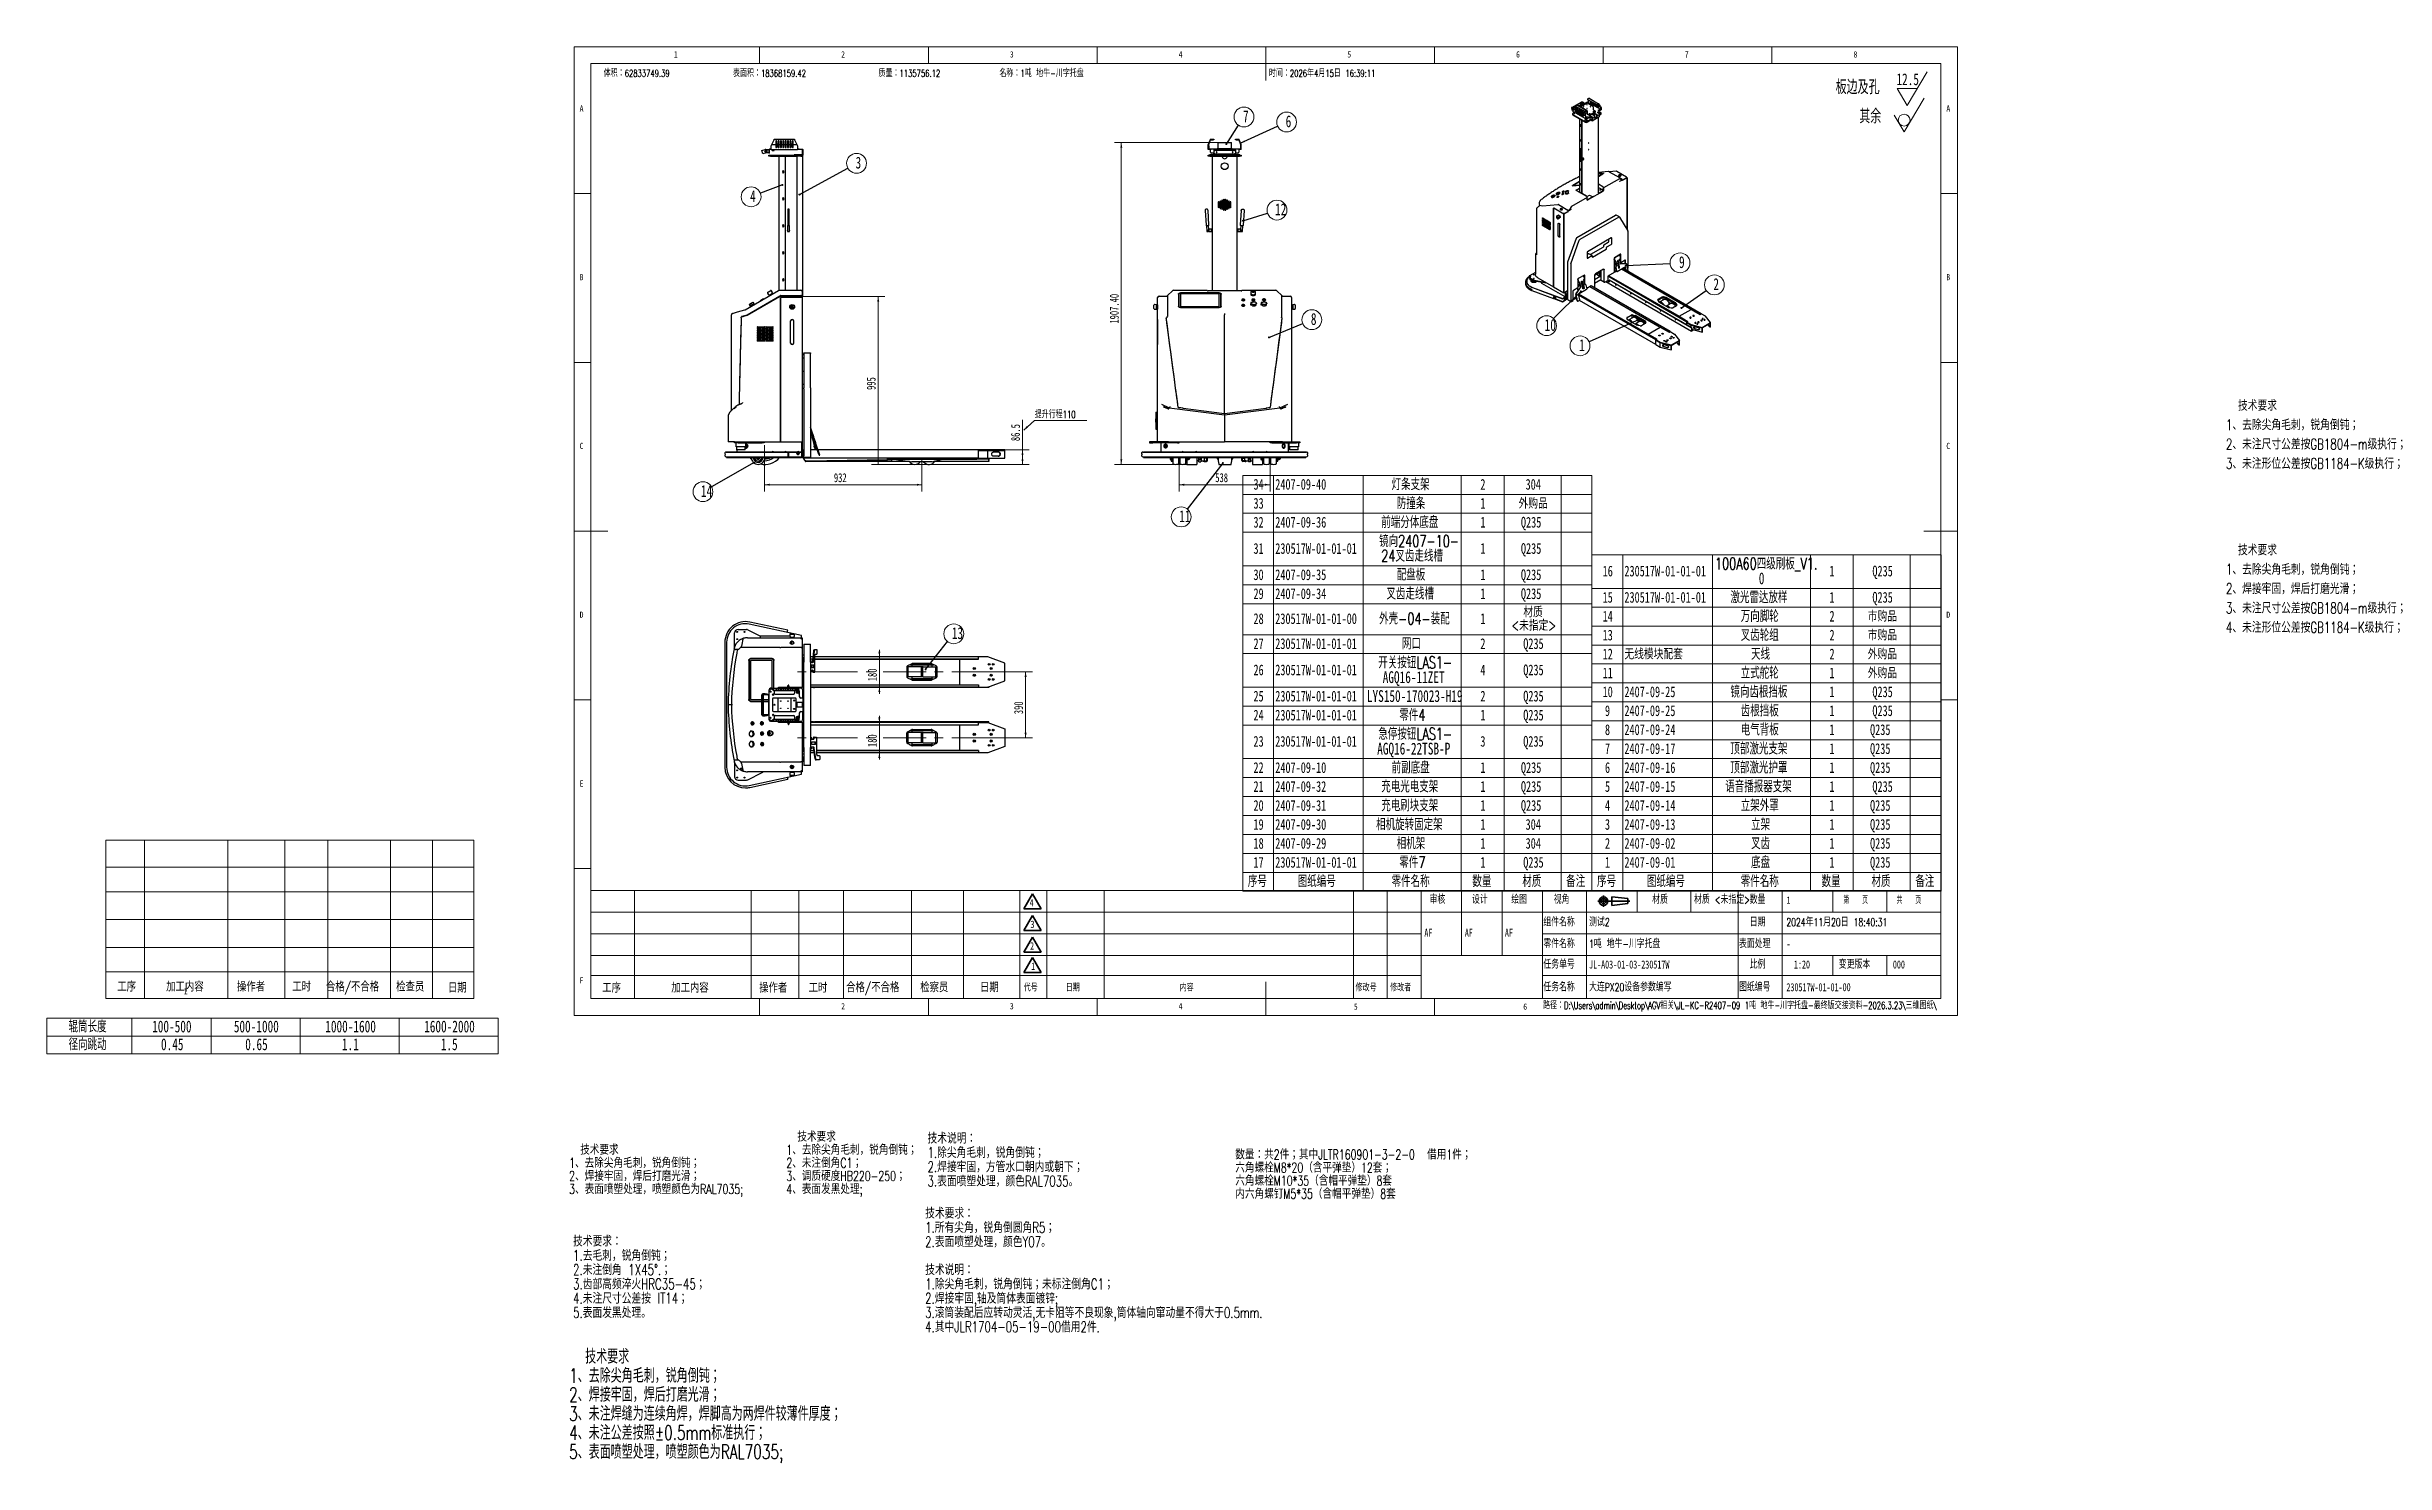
# Model space of a CAD drawing. Header units: millimetres. Extents: x -151 to 542, y -128 to 292.
import ezdxf

# ---------------------------------------------------------------- set-up
doc = ezdxf.new("R2010")
doc.units = ezdxf.units.MM
doc.linetypes.add('CENTERX2', pattern=[20.32, 12.7, -2.54, 2.54, -2.54])
doc.styles.add('SLDTEXTSTYLE0', font='TXT', dxfattribs={"width": 0.7, "bigfont": 'bigfont'})
doc.styles.add('SLDTEXTSTYLE1', font='TXT', dxfattribs={"width": 0.75})
doc.styles.add('SLDTEXTSTYLE2', font='TXT', dxfattribs={"width": 0.75, "bigfont": 'bigfont'})
doc.styles.add('SLDTEXTSTYLE3', font='TXT', dxfattribs={"width": 0.7})
doc.styles.add('SLDTEXTSTYLE4', font='TXT', dxfattribs={"width": 0.58, "bigfont": 'bigfont'})
doc.dimstyles.new('SLDDIMSTYLE0', dxfattribs={"dimtxt": 2.857707, "dimasz": 1.5, "dimexe": 0, "dimexo": 0.0625, "dimgap": 0.714427, "dimtad": 1, "dimdec": 1, "dimlfac": 20, "dimrnd": 1e-09, "dimzin": 12, "dimdsep": 46, "dimtxsty": 'SLDTEXTSTYLE3', "dimsah": 1, "dimcen": 0.09, "dimadec": 0, "dimazin": 3, "dimtfac": 1, "dimtofl": 0, "dimtmove": 0, "dimatfit": 3, "dimfxl": 1, "dimfrac": 2, "dimtolj": 1, "dimtzin": 12, "dimarcsym": 0})
doc.dimstyles.new('SLDDIMSTYLE1', dxfattribs={"dimtxt": 2.857707, "dimasz": 1.5, "dimexe": 0, "dimexo": 0.0625, "dimgap": 0.714427, "dimtad": 1, "dimlfac": 20, "dimrnd": 1e-09, "dimzin": 12, "dimdsep": 46, "dimtxsty": 'SLDTEXTSTYLE3', "dimsah": 1, "dimcen": 0.09, "dimadec": 0, "dimazin": 3, "dimtfac": 1, "dimtofl": 0, "dimtmove": 0, "dimatfit": 3, "dimfxl": 1, "dimfrac": 2, "dimtolj": 1, "dimtzin": 12, "dimarcsym": 0})
doc.dimstyles.new('SLDDIMSTYLE2', dxfattribs={"dimtxt": 0.18, "dimasz": 0.6, "dimexe": 0, "dimexo": 0.0625, "dimgap": 0, "dimtad": 0, "dimtih": 1, "dimtoh": 1, "dimdec": 0, "dimrnd": 1e-09, "dimzin": 0, "dimdsep": 46, "dimtxsty": 'Standard', "dimblk1": 'DOT', "dimblk2": 'DOT', "dimsah": 1, "dimcen": 0.09, "dimadec": 0, "dimazin": 0, "dimtfac": 0.6, "dimtdec": 0, "dimtofl": 0, "dimtmove": 0, "dimatfit": 3, "dimldrblk": 'DOT', "dimfxl": 1, "dimfrac": 2, "dimtolj": 1, "dimtzin": 0, "dimarcsym": 0})
doc.dimstyles.new('SLDDIMSTYLE3', dxfattribs={"dimtxt": 2.857707, "dimasz": 1.5, "dimexe": 0, "dimexo": 0.0625, "dimgap": 0.714427, "dimtad": 1, "dimlfac": 20, "dimrnd": 1e-09, "dimzin": 12, "dimdsep": 46, "dimtxsty": 'SLDTEXTSTYLE3', "dimsah": 1, "dimcen": 0.09, "dimadec": 0, "dimazin": 3, "dimtfac": 1, "dimtmove": 0, "dimatfit": 0, "dimfxl": 1, "dimfrac": 2, "dimtolj": 1, "dimtzin": 12, "dimarcsym": 0})
doc.dimstyles.new('SLDDIMSTYLE4', dxfattribs={"dimtxt": 2.857707, "dimasz": 1.5, "dimexe": 0, "dimexo": 0.0625, "dimgap": 0.714427, "dimtad": 1, "dimlfac": 20, "dimrnd": 1e-09, "dimzin": 4, "dimdsep": 46, "dimtxsty": 'SLDTEXTSTYLE3', "dimsah": 1, "dimcen": 0.09, "dimadec": 0, "dimazin": 1, "dimtfac": 1, "dimtofl": 0, "dimtmove": 0, "dimatfit": 3, "dimfxl": 1, "dimfrac": 2, "dimtolj": 1, "dimtzin": 12, "dimarcsym": 0})
doc.dimstyles.new('SLDDIMSTYLE5', dxfattribs={"dimtxt": 0.18, "dimasz": 1.5, "dimexe": 0, "dimexo": 0.0625, "dimgap": 0, "dimtad": 0, "dimtih": 1, "dimtoh": 1, "dimdec": 0, "dimrnd": 1e-09, "dimzin": 0, "dimdsep": 46, "dimtxsty": 'Standard', "dimsah": 1, "dimcen": 0.09, "dimadec": 0, "dimazin": 0, "dimtfac": 1.5, "dimtdec": 0, "dimtofl": 0, "dimtmove": 0, "dimatfit": 3, "dimfxl": 1, "dimfrac": 2, "dimtolj": 1, "dimtzin": 0, "dimarcsym": 0})

msp = doc.modelspace()

# ---------------------------------------------------------------- texts
at = {"color": 7, "linetype": 'Continuous', "lineweight": 0, "attachment_point": 1}
for s, insert, char_height, style in [('\\M+191CC积\\M+1814662833749.39', (13.79141, 285.20346), 2.1166667, 'SLDTEXTSTYLE0'), ('1', (34.58333, 290.66802), 1.85208, 'SLDTEXTSTYLE1'), ('\\M+1955C\\M+196CA积\\M+1814618368159.42', (52.10371, 285.20346), 2.1166667, 'SLDTEXTSTYLE0'), ('2', (84.16667, 290.66802), 1.85208, 'SLDTEXTSTYLE1'), ('质\\M+197CA\\M+181461135756.12', (95.23098, 285.20346), 2.1166667, 'SLDTEXTSTYLE0'), ('\\M+196BC\\M+18FCC\\M+181461吨 \\M+1926E\\M+18B8D-\\M+190EC\\M+18E9A\\M+191EF盘', (131.07076, 285.20346), 2.1166667, 'SLDTEXTSTYLE0'), ('3', (134.16667, 290.66802), 1.85208, 'SLDTEXTSTYLE1'), ('4', (184.16667, 290.66802), 1.85208, 'SLDTEXTSTYLE1'), ('时间\\M+181462026\\M+1944E4\\M+18C8E15\\M+193FA 16:39:11', (210.91505, 285.20346), 2.1166667, 'SLDTEXTSTYLE0'), ('5', (234.16667, 290.66802), 1.85208, 'SLDTEXTSTYLE1'), ('6', (284.16667, 290.66802), 1.85208, 'SLDTEXTSTYLE1'), ('7', (334.16667, 290.66802), 1.85208, 'SLDTEXTSTYLE1'), ('8', (384.16667, 290.66802), 1.85208, 'SLDTEXTSTYLE1'), ('\\M+194C2边\\M+18B79\\M+18D45', (378.85689, 282.20042), 4.2333333, 'SLDTEXTSTYLE0'), ('A', (6.66667, 274.66802), 1.85208, 'SLDTEXTSTYLE1'), ('\\M+191B4\\M+1975D', (385.8754, 273.52645), 4.2333333, 'SLDTEXTSTYLE0'), ('A', (411.66667, 274.66802), 1.85208, 'SLDTEXTSTYLE1'), ('B', (6.66667, 224.66802), 1.85208, 'SLDTEXTSTYLE1'), ('B', (411.66667, 224.66802), 1.85208, 'SLDTEXTSTYLE1'), ('C', (6.66667, 174.66802), 1.85208, 'SLDTEXTSTYLE1'), ('C', (411.66667, 174.66802), 1.85208, 'SLDTEXTSTYLE1'), ('D', (6.66667, 124.66802), 1.85208, 'SLDTEXTSTYLE1'), ('D', (411.66667, 124.66802), 1.85208, 'SLDTEXTSTYLE1'), ('E', (6.66667, 74.66802), 1.85208, 'SLDTEXTSTYLE1'), ('审\\M+18A6A', (258.51635, 40.50984), 2.38125, 'SLDTEXTSTYLE0'), ('设计', (271.09885, 40.50984), 2.38125, 'SLDTEXTSTYLE0'), ('绘图', (282.72973, 40.50984), 2.38125, 'SLDTEXTSTYLE0'), ('视\\M+18A70', (295.31223, 40.50984), 2.38125, 'SLDTEXTSTYLE0'), ('\\M+18DDE质', (324.4996, 40.50984), 2.38125, 'SLDTEXTSTYLE0'), ('\\M+18DDE质 <\\M+196A2\\M+18E77\\M+192E8>', (336.89051, 40.50984), 2.38125, 'SLDTEXTSTYLE0'), ('\\M+19094\\M+197CA', (353.3977, 40.50984), 2.38125, 'SLDTEXTSTYLE0'), ('1', (364.26814, 40.21826), 2.11667, 'SLDTEXTSTYLE3'), ('\\M+191E6   页', (381.20065, 40.21826), 2.1166667, 'SLDTEXTSTYLE4'), ('\\M+18BA4   页', (396.93386, 40.21826), 2.1166667, 'SLDTEXTSTYLE4'), ('AF', (256.98178, 30.69137), 2.38125, 'SLDTEXTSTYLE3'), ('AF', (268.98547, 30.69137), 2.38125, 'SLDTEXTSTYLE3'), ('AF', (280.85237, 30.69137), 2.38125, 'SLDTEXTSTYLE3'), ('组\\M+18C8F\\M+196BC\\M+18FCC', (292.24591, 33.81384), 2.38125, 'SLDTEXTSTYLE0'), ('测试2', (305.79483, 33.81384), 2.38125, 'SLDTEXTSTYLE0'), ('\\M+193FA\\M+18AFA', (353.3977, 33.81384), 2.38125, 'SLDTEXTSTYLE0'), ('2024\\M+1944E11\\M+18C8E20\\M+193FA 18:40:31', (364.26814, 33.81384), 2.38125, 'SLDTEXTSTYLE0'), ('\\M+19443务单\\M+18D86', (292.24591, 21.29709), 2.38125, 'SLDTEXTSTYLE0'), ('\\M+197EB\\M+18C8F\\M+196BC\\M+18FCC', (292.24591, 27.39499), 2.38125, 'SLDTEXTSTYLE0'), ('JL-A03-01-03-230517W', (305.79483, 21.29709), 2.38125, 'SLDTEXTSTYLE3'), ('1吨 \\M+1926E\\M+18B8D-\\M+190EC\\M+18E9A\\M+191EF盘', (305.79483, 27.39499), 2.38125, 'SLDTEXTSTYLE0'), ('\\M+1955C\\M+196CA处\\M+1979D', (350.2227, 27.39499), 2.38125, 'SLDTEXTSTYLE0'), ('\\M+194E4\\M+197E1', (353.3977, 21.29709), 2.38125, 'SLDTEXTSTYLE0'), ('-', (364.26814, 27.39499), 2.38125, 'SLDTEXTSTYLE3'), ('1:20', (366.50782, 21.29709), 2.38125, 'SLDTEXTSTYLE3'), ('变\\M+18D58\\M+194C5\\M+1967B', (379.78954, 21.29709), 2.38125, 'SLDTEXTSTYLE0'), ('000', (395.83508, 21.29709), 2.38125, 'SLDTEXTSTYLE3'), ('\\M+18D48\\M+18F98', (-130.35168, 14.77022), 2.6458333, 'SLDTEXTSTYLE2'), ('\\M+189C1\\M+18D48\\M+193E0\\M+19765', (-115.86942, 14.77022), 2.6458333, 'SLDTEXTSTYLE2'), ('\\M+19180\\M+18DEC\\M+18ED2', (-94.88085, 14.77022), 2.6458333, 'SLDTEXTSTYLE2'), ('\\M+18D48时', (-78.50002, 14.77022), 2.645833, 'SLDTEXTSTYLE2'), ('\\M+18D87\\M+18A69/\\M+19573\\M+18D87\\M+18A69', (-68.51813, 14.77022), 2.6458333, 'SLDTEXTSTYLE2'), ('检查员', (-47.71502, 14.77022), 2.645833, 'SLDTEXTSTYLE2'), ('\\M+193FA\\M+18AFA', (-32.38345, 14.44682), 2.6458333, 'SLDTEXTSTYLE2'), ('F', (6.66667, 16.33345), 1.85208, 'SLDTEXTSTYLE1'), ('\\M+18D48\\M+18F98', (13.35284, 14.44682), 2.6458333, 'SLDTEXTSTYLE2'), ('\\M+189C1\\M+18D48\\M+193E0\\M+19765', (33.81271, 14.44682), 2.6458333, 'SLDTEXTSTYLE2'), ('\\M+19180\\M+18DEC\\M+18ED2', (59.85868, 14.44682), 2.6458333, 'SLDTEXTSTYLE2'), ('\\M+18D48时', (74.51258, 14.44682), 2.645833, 'SLDTEXTSTYLE2'), ('\\M+18D87\\M+18A69/\\M+19573\\M+18D87\\M+18A69', (85.64219, 14.58108), 2.6458333, 'SLDTEXTSTYLE2'), ('检\\M+18E40员', (107.59001, 14.58108), 2.645833, 'SLDTEXTSTYLE2'), ('\\M+193FA\\M+18AFA', (125.30148, 14.58108), 2.6458333, 'SLDTEXTSTYLE2'), ('\\M+191E3\\M+18D86', (138.26157, 14.2821), 2.1166667, 'SLDTEXTSTYLE0'), ('\\M+193FA\\M+18AFA', (150.71999, 14.2821), 2.1166667, 'SLDTEXTSTYLE0'), ('\\M+193E0\\M+19765', (184.48488, 14.2821), 2.1166667, 'SLDTEXTSTYLE0'), ('\\M+18F43\\M+189FC\\M+18D86', (236.59724, 14.2821), 2.1166667, 'SLDTEXTSTYLE0'), ('\\M+18F43\\M+189FC\\M+18ED2', (246.84403, 14.2821), 2.1166667, 'SLDTEXTSTYLE0'), ('\\M+19443务\\M+196BC\\M+18FCC', (292.24591, 14.57368), 2.38125, 'SLDTEXTSTYLE0'), ('\\M+191E5连PX20设备\\M+18E51\\M+19094编\\M+18ECA', (305.79483, 14.57368), 2.38125, 'SLDTEXTSTYLE0'), ('图纸编\\M+18D86', (350.2227, 14.57368), 2.38125, 'SLDTEXTSTYLE0'), ('230517W-01-01-00', (364.26814, 14.57368), 2.38125, 'SLDTEXTSTYLE3'), ('1', (-110.65655, 13.09302), 1.85208, 'SLDTEXTSTYLE1'), ('2', (84.16667, 8.66802), 1.85208, 'SLDTEXTSTYLE1'), ('3', (134.16667, 8.66802), 1.85208, 'SLDTEXTSTYLE1'), ('4', (184.16667, 8.66802), 1.85208, 'SLDTEXTSTYLE1'), ('5', (236.10779, 8.54775), 1.85208, 'SLDTEXTSTYLE1'), ('6', (286.30176, 8.54775), 1.85208, 'SLDTEXTSTYLE1'), ('\\M+19848\\M+18C61\\M+18146D:\\\\Users\\\\admin\\\\Desktop\\\\AGV\\M+1918A关\\\\JL-KC-R2407-09 1吨 \\M+1926E\\M+18B8D-\\M+190EC\\M+18E9A\\M+191EF盘-\\M+18DC5终\\M+194C5\\M+18CF0\\M+190DA资\\M+197BF-2026.3.23\\\\\\M+18E4F维图纸\\\\', (292.16898, 9.03825), 2.11666667, 'SLDTEXTSTYLE0')]:
    msp.add_mtext(s, dxfattribs=dict(at, insert=insert, char_height=char_height, style=style))
at = {"color": 179, "linetype": 'Continuous', "lineweight": 0, "char_height": 2.17179, "attachment_point": 1, "style": 'SLDTEXTSTYLE3'}
for s, insert in [('4', (140.01885, 39.49511)), ('3', (140.26633, 33.09511)), ('2', (140.15347, 26.69511)), ('1', (140.45193, 20.69511))]:
    msp.add_mtext(s, dxfattribs=dict(at, insert=insert))

# ---------------------------------------------------------------- blocks, each defined once
blk = doc.blocks.new('SW_NOTE_0')
at = {"color": 0, "linetype": 'Continuous', "lineweight": 0, "char_height": 2.9104, "attachment_point": 1, "style": 'SLDTEXTSTYLE0'}
for s, insert in [('1\\M+18141\\M+18B8E\\M+18F9C\\M+190EB\\M+18A70\\M+196D1\\M+18E68\\M+18143锐\\M+18A70\\M+1937C钝\\M+18147', (0, -0.13)), ('\\M+18B5A术\\M+19776\\M+18B81', (3.27, 3.75)), ('2\\M+18141\\M+196A2\\M+1928D\\M+1937C\\M+18A70C1\\M+18147', (0, -4.01)), ('3\\M+18141调质\\M+18D64\\M+19378HB220-250\\M+18147', (0, -7.89)), ('4\\M+18141\\M+1955C\\M+196CA发\\M+1FC4B处\\M+1979D;', (0, -11.77))]:
    blk.add_mtext(s, dxfattribs=dict(at, insert=insert))
blk = doc.blocks.new('SW_NOTE_1')
at = {"color": 0, "linetype": 'Continuous', "lineweight": 0, "char_height": 3.175, "attachment_point": 1, "style": 'SLDTEXTSTYLE0'}
for s, insert in [('\\M+18B5A术\\M+19776\\M+18B81\\M+18146', (0, 4.09)), ('1.\\M+18B8E\\M+196D1\\M+18E68\\M+18143锐\\M+18A70\\M+1937C钝\\M+18147', (0, -0.14)), ('2.\\M+196A2\\M+1928D\\M+1937C\\M+18A70 1X45\\M+1818B.\\M+18147', (0, -4.37)), ('3.齿\\M+19594\\M+18D82频\\M+19FC1\\M+189CEHRC35-45\\M+18147', (0, -8.61)), ('4.\\M+196A2\\M+1928D\\M+18EDA\\M+190A1\\M+18CF6\\M+18DB7\\M+188C2 IT14\\M+18147', (0, -12.84)), ('5.\\M+1955C\\M+196CA发\\M+1FC4B处\\M+1979D\\M+18142', (0, -17.07))]:
    blk.add_mtext(s, dxfattribs=dict(at, insert=insert))
blk = doc.blocks.new('SW_NOTE_2')
at = {"color": 0, "linetype": 'Continuous', "lineweight": 0, "char_height": 3.175, "attachment_point": 1, "style": 'SLDTEXTSTYLE0'}
for s, insert in [('\\M+18B5A术说\\M+196BE\\M+18146', (0, 4.09)), ('1.\\M+18F9C\\M+190EB\\M+18A70\\M+196D1\\M+18E68\\M+18143锐\\M+18A70\\M+1937C钝\\M+18147\\M+196A2标\\M+1928D\\M+1937C\\M+18A70C1\\M+18147', (0, -0.14)), ('2.焊\\M+190DA\\M+19853\\M+18CC5,轴\\M+18B79\\M+1939B\\M+191CC\\M+1955C\\M+196CA镀锌;', (0, -4.37)), ('3.滚\\M+1939B\\M+19195\\M+1947A\\M+18D40应转动灵\\M+18A88,\\M+19DD9卡\\M+1916A\\M+19399\\M+19573\\M+197C7现\\M+18FDB,\\M+1939B\\M+191CC轴\\M+18CFC窜动\\M+197CA\\M+19573\\M+193BE\\M+191E5\\M+198B00.5mm.', (0, -8.61)), ('4.\\M+191B4\\M+19286JLR1704-05-19-00\\M+18ED8\\M+197702\\M+18C8F.', (0, -12.84))]:
    blk.add_mtext(s, dxfattribs=dict(at, insert=insert))
blk = doc.blocks.new('SW_NOTE_3')
at = {"color": 0, "linetype": 'Continuous', "lineweight": 0, "char_height": 3.175, "attachment_point": 1, "style": 'SLDTEXTSTYLE0'}
for s, insert in [('\\M+18B5A术\\M+19776\\M+18B81\\M+18146', (0, 4.09)), ('1.\\M+18F8A\\M+1974C\\M+190EB\\M+18A70\\M+18143锐\\M+18A70\\M+1937C圆\\M+18A70R5\\M+18147', (0, -0.14)), ('2.\\M+1955C\\M+196CA喷\\M+19159处\\M+1979D\\M+18143颜\\M+19046Y07\\M+18142', (0, -4.37))]:
    blk.add_mtext(s, dxfattribs=dict(at, insert=insert))
blk = doc.blocks.new('SW_NOTE_4')
at = {"color": 0, "linetype": 'Continuous', "lineweight": 0, "char_height": 3.175, "attachment_point": 1, "style": 'SLDTEXTSTYLE0'}
for s, insert in [('\\M+18B5A术说\\M+196BE\\M+18146', (0, 4.09)), ('1.\\M+18F9C\\M+190EB\\M+18A70\\M+196D1\\M+18E68\\M+18143锐\\M+18A70\\M+1937C钝\\M+18147', (0, -0.14)), ('2.焊\\M+190DA\\M+19853\\M+18CC5\\M+18143\\M+195FB\\M+18AC7\\M+19085\\M+18CFB\\M+192A9\\M+193E0\\M+188BD\\M+192A9\\M+189BA\\M+18147', (0, -4.37)), ('3.\\M+1955C\\M+196CA喷\\M+19159处\\M+1979D\\M+18143颜\\M+19046RAL7035\\M+18142', (0, -8.61))]:
    blk.add_mtext(s, dxfattribs=dict(at, insert=insert))
blk = doc.blocks.new('SW_NOTE_5')
at = {"color": 0, "linetype": 'Continuous', "lineweight": 0, "attachment_point": 1, "style": 'SLDTEXTSTYLE0'}
for s, insert, char_height in [('\\M+19094\\M+197CA\\M+18146\\M+18BA42\\M+18C8F\\M+18147\\M+191B4\\M+19286JLTR160901-3-2-0  \\M+18ED8\\M+197701\\M+18C8F\\M+18147', (0, 3.75), 2.91042), ('\\M+1985A\\M+18A70\\M+19786\\M+190F0M8*20\\M+18169\\M+18ADC\\M+195BD弹垫\\M+1816A12\\M+19385\\M+18147', (0, -0.13), 2.9104), ('\\M+1985A\\M+18A70\\M+19786\\M+190F0M10*35\\M+18169\\M+18ADC\\M+19658\\M+195BD弹垫\\M+1816A8\\M+19385', (0, -4.01), 2.9104), ('\\M+193E0\\M+1985A\\M+18A70\\M+19786钉M5*35\\M+18169\\M+18ADC\\M+19658\\M+195BD弹垫\\M+1816A8\\M+19385', (0, -7.89), 2.9104)]:
    blk.add_mtext(s, dxfattribs=dict(at, insert=insert, char_height=char_height))
blk = doc.blocks.new('SW_NOTE_6')
at = {"color": 0, "linetype": 'Continuous', "lineweight": 0, "char_height": 2.9104, "attachment_point": 1, "style": 'SLDTEXTSTYLE0'}
for s, insert in [('1\\M+18141\\M+18B8E\\M+18F9C\\M+190EB\\M+18A70\\M+196D1\\M+18E68\\M+18143锐\\M+18A70\\M+1937C钝\\M+18147', (0, -0.13)), ('\\M+18B5A术\\M+19776\\M+18B81', (3.27, 3.75)), ('2\\M+18141焊\\M+190DA\\M+19853\\M+18CC5\\M+18143焊\\M+18D40\\M+191C5\\M+19681\\M+18CF5\\M+18A8A\\M+18147', (0, -4.01)), ('3\\M+18141\\M+1955C\\M+196CA喷\\M+19159处\\M+1979D\\M+18143喷\\M+19159颜\\M+19046为RAL7035;', (0, -7.89))]:
    blk.add_mtext(s, dxfattribs=dict(at, insert=insert))
blk = doc.blocks.new('SW_NOTE_7')
at = {"color": 0, "linetype": 'Continuous', "lineweight": 0, "attachment_point": 1, "style": 'SLDTEXTSTYLE0'}
for s, insert, char_height in [('1\\M+18141\\M+18B8E\\M+18F9C\\M+190EB\\M+18A70\\M+196D1\\M+18E68\\M+18143锐\\M+18A70\\M+1937C钝\\M+18147', (0, -0.19), 4.2333), ('\\M+18B5A术\\M+19776\\M+18B81', (4.76, 5.46), 4.2333), ('2\\M+18141焊\\M+190DA\\M+19853\\M+18CC5\\M+18143焊\\M+18D40\\M+191C5\\M+19681\\M+18CF5\\M+18A8A\\M+18147', (0, -5.83), 4.2333), ('3\\M+18141\\M+196A2\\M+1928D焊缝为连续\\M+18A70焊\\M+18143焊\\M+18B72\\M+18D82为两焊\\M+18C8F较\\M+19496\\M+18C8F\\M+18CFA\\M+19378\\M+18147', (0, -11.48), 4.23333), ('4\\M+18141\\M+196A2\\M+1928D\\M+18CF6\\M+18DB7\\M+188C2\\M+18FC6\\M+1817D0.5mm标\\M+18F79执\\M+18D73\\M+18147', (0, -17.12), 4.2333), ('5\\M+18141\\M+1955C\\M+196CA喷\\M+19159处\\M+1979D\\M+18143喷\\M+19159颜\\M+19046为RAL7035;', (0, -22.77), 4.2333)]:
    blk.add_mtext(s, dxfattribs=dict(at, insert=insert, char_height=char_height))
blk = doc.blocks.new('SW_NOTE_8')
at = {"color": 0, "linetype": 'Continuous', "lineweight": 0, "char_height": 3.175, "attachment_point": 1, "style": 'SLDTEXTSTYLE0'}
for s, insert in [('\\M+18B5A术\\M+19776\\M+18B81', (3.57, 4.09)), ('1\\M+18141\\M+18B8E\\M+18F9C\\M+190EB\\M+18A70\\M+196D1\\M+18E68\\M+18143锐\\M+18A70\\M+1937C钝\\M+18147', (0, -1.64)), ('2\\M+18141焊\\M+190DA\\M+19853\\M+18CC5\\M+18143焊\\M+18D40\\M+191C5\\M+19681\\M+18CF5\\M+18A8A\\M+18147', (0, -7.37)), ('3\\M+18141\\M+196A2\\M+1928D\\M+18EDA\\M+190A1\\M+18CF6\\M+18DB7\\M+188C2GB1804-m级执\\M+18D73\\M+18147', (0, -13.11)), ('4\\M+18141\\M+196A2\\M+1928D\\M+18C60\\M+188CA\\M+18CF6\\M+18DB7\\M+188C2GB1184-K级执\\M+18D73\\M+18147', (0, -18.84))]:
    blk.add_mtext(s, dxfattribs=dict(at, insert=insert))
blk = doc.blocks.new('SW_NOTE_9')
at = {"color": 0, "linetype": 'Continuous', "lineweight": 0, "char_height": 3.175, "attachment_point": 1, "style": 'SLDTEXTSTYLE0'}
for s, insert in [('\\M+18B5A术\\M+19776\\M+18B81', (3.57, 4.09)), ('1\\M+18141\\M+18B8E\\M+18F9C\\M+190EB\\M+18A70\\M+196D1\\M+18E68\\M+18143锐\\M+18A70\\M+1937C钝\\M+18147', (0, -1.64)), ('2\\M+18141\\M+196A2\\M+1928D\\M+18EDA\\M+190A1\\M+18CF6\\M+18DB7\\M+188C2GB1804-m级执\\M+18D73\\M+18147', (0, -7.37)), ('3\\M+18141\\M+196A2\\M+1928D\\M+18C60\\M+188CA\\M+18CF6\\M+18DB7\\M+188C2GB1184-K级执\\M+18D73\\M+18147', (0, -13.11))]:
    blk.add_mtext(s, dxfattribs=dict(at, insert=insert))
blk = doc.blocks.new('SW_NOTE_10')
at = {"color": 0, "linetype": 'Continuous', "lineweight": 0}
for p, q in [((-0.07, -0.06), (15.41, -0.06)), ((15.41, -0.06), (-0.07, -0.06)), ((-0.07, -0.06), (15.41, -0.06)), ((15.41, -0.06), (-0.07, -0.06)), ((-0.07, -0.06), (15.41, -0.06)), ((15.41, -0.06), (-0.07, -0.06))]:
    blk.add_line(p, q, dxfattribs=at)
at = {"color": 0, "linetype": 'Continuous', "lineweight": 0, "insert": (0, 2.73), "char_height": 2.1167, "attachment_point": 1, "style": 'SLDTEXTSTYLE0'}
blk.add_mtext('\\M+192F1\\M+18FA1\\M+18D73\\M+192F6110', dxfattribs=at)
blk = doc.blocks.new('SW_SFSYMBOL_0')
at = {"color": 0, "linetype": 'Continuous', "lineweight": 0}
for q in [(-2.94945, 1.49975), (5.8989, 6.4995)]:
    blk.add_line((0, -3.5), q, dxfattribs=at)
blk.add_circle((0, 0), 1.75, dxfattribs=at)
blk = doc.blocks.new('SW_SFSYMBOL_1')
at = {"color": 0, "linetype": 'Continuous', "lineweight": 0}
for p, q in [((3.19, -5), (9.09, 5)), ((3.19, -5), (0.24, 0)), ((6.14, 0), (0.24, 0))]:
    blk.add_line(p, q, dxfattribs=at)
at = {"color": 0, "linetype": 'Continuous', "lineweight": 0, "insert": (0, 4.51), "char_height": 3.5, "attachment_point": 1, "style": 'SLDTEXTSTYLE3'}
blk.add_mtext('12.5', dxfattribs=at)
blk = doc.blocks.new('SW_TABLEANNOTATION_0')
at = {"color": 0, "linetype": 'Continuous', "lineweight": 0}
for p, q in [((0, 0), (0, -10.55)), ((133.72, 0), (0, 0)), ((25.16, 0), (25.16, -10.55)), ((48.67, 0), (48.67, -10.55)), ((75.09, 0), (75.09, -10.55)), ((104.4, 0), (104.4, -10.55)), ((133.72, -10.55), (133.72, 0)), ((0, -5.28), (133.72, -5.28)), ((0, -10.55), (133.72, -10.55))]:
    blk.add_line(p, q, dxfattribs=at)
at = {"color": 0, "linetype": 'Continuous', "lineweight": 0, "char_height": 3.5, "attachment_point": 1}
for s, insert, style in [('\\M+18C61\\M+18CFC\\M+192B5动', (6.46, -5.98), 'SLDTEXTSTYLE0'), ('辊\\M+1939B长\\M+19378', (6.46, -0.7), 'SLDTEXTSTYLE0'), ('100-500', (31.23, -0.7), 'SLDTEXTSTYLE3'), ('0.45', (33.85, -5.98), 'SLDTEXTSTYLE3'), ('500-1000', (55.43, -0.7), 'SLDTEXTSTYLE3'), ('0.65', (58.81, -5.98), 'SLDTEXTSTYLE3'), ('1000-1600', (82.53, -0.7), 'SLDTEXTSTYLE3'), ('1.1', (87.45, -5.98), 'SLDTEXTSTYLE3'), ('1600-2000', (111.84, -0.7), 'SLDTEXTSTYLE3'), ('1.5', (116.76, -5.98), 'SLDTEXTSTYLE3')]:
    blk.add_mtext(s, dxfattribs=dict(at, insert=insert, style=style))
blk = doc.blocks.new('SW_TABLEANNOTATION_1')
at = {"color": 0, "linetype": 'Continuous', "lineweight": 0}
for p, q in [((0, 0), (0, -123.21)), ((103.46, 0), (0, 0)), ((9.12, 0), (9.12, -117.6)), ((35.69, 0), (35.69, -117.6)), ((64.74, 0), (64.74, -117.6)), ((77.46, 0), (77.46, -117.6)), ((94.34, 0), (94.34, -117.6)), ((103.46, -123.21), (103.46, 0)), ((0, -5.61), (103.46, -5.61)), ((0, -11.23), (103.46, -11.23)), ((0, -16.84), (103.46, -16.84)), ((0, -26.78), (103.46, -26.78)), ((0, -32.39), (103.46, -32.39)), ((0, -38.01), (103.46, -38.01)), ((0, -47.2), (103.46, -47.2)), ((0, -52.81), (103.46, -52.81)), ((0, -62.75), (103.46, -62.75)), ((0, -68.36), (103.46, -68.36)), ((0, -73.98), (103.46, -73.98)), ((0, -83.91), (103.46, -83.91)), ((0, -89.53), (103.46, -89.53)), ((0, -95.14), (103.46, -95.14)), ((0, -100.76), (103.46, -100.76)), ((0, -106.37), (103.46, -106.37)), ((0, -111.99), (103.46, -111.99)), ((0, -117.6), (103.46, -117.6)), ((9.12, -117.6), (9.12, -123.21)), ((35.69, -117.6), (35.69, -123.21)), ((64.74, -117.6), (64.74, -123.21)), ((77.46, -117.6), (77.46, -123.21)), ((94.34, -117.6), (94.34, -123.21)), ((0, -123.21), (103.46, -123.21))]:
    blk.add_line(p, q, dxfattribs=at)
at = {"color": 0, "linetype": 'Continuous', "lineweight": 0, "attachment_point": 1}
for s, insert, char_height, style in [('34', (3.16, -1.05), 3.175, 'SLDTEXTSTYLE3'), ('33', (3.16, -6.67), 3.175, 'SLDTEXTSTYLE3'), ('2407-09-40', (9.62, -1.05), 3.175, 'SLDTEXTSTYLE3'), ('\\M+19394\\M+18FF0\\M+18E78\\M+189CB', (44.09, -0.87), 3.5, 'SLDTEXTSTYLE0'), ('\\M+19668\\M+193B3\\M+18FF0', (45.62, -6.49), 3.5, 'SLDTEXTSTYLE0'), ('2', (70.4, -1.05), 3.17, 'SLDTEXTSTYLE3'), ('1', (70.4, -6.67), 3.17, 'SLDTEXTSTYLE3'), ('\\M+18A4F购\\M+19569', (81.73, -6.67), 3.175, 'SLDTEXTSTYLE0'), ('304', (83.81, -1.05), 3.175, 'SLDTEXTSTYLE3'), ('32', (3.16, -12.28), 3.175, 'SLDTEXTSTYLE3'), ('2407-09-36', (9.62, -12.28), 3.175, 'SLDTEXTSTYLE3'), ('\\M+1914F\\M+1925B\\M+195AA\\M+191CC\\M+192EA盘', (41.03, -12.1), 3.5, 'SLDTEXTSTYLE0'), ('1', (70.4, -12.28), 3.17, 'SLDTEXTSTYLE3'), ('Q235', (82.42, -12.28), 3.175, 'SLDTEXTSTYLE3'), ('31', (3.16, -20.06), 3.175, 'SLDTEXTSTYLE3'), ('230517W-01-01-01', (9.62, -20.06), 3.175, 'SLDTEXTSTYLE3'), ('镜\\M+18CFC2407-10-', (40.39, -17.7), 3.5, 'SLDTEXTSTYLE0'), ('1', (70.4, -20.06), 3.17, 'SLDTEXTSTYLE3'), ('Q235', (82.42, -20.06), 3.175, 'SLDTEXTSTYLE3'), ('24\\M+18DB3齿\\M+19196线\\M+19185', (41.03, -22.05), 3.5, 'SLDTEXTSTYLE0'), ('\\M+1947A盘\\M+194C2', (45.62, -27.65), 3.5, 'SLDTEXTSTYLE0'), ('30', (3.16, -27.83), 3.175, 'SLDTEXTSTYLE3'), ('29', (3.17, -33.45), 3.175, 'SLDTEXTSTYLE3'), ('2407-09-35', (9.62, -27.83), 3.175, 'SLDTEXTSTYLE3'), ('2407-09-34', (9.62, -33.45), 3.175, 'SLDTEXTSTYLE3'), ('\\M+18DB3齿\\M+19196线\\M+19185', (42.56, -33.27), 3.5, 'SLDTEXTSTYLE0'), ('1', (70.4, -27.83), 3.17, 'SLDTEXTSTYLE3'), ('1', (70.4, -33.45), 3.17, 'SLDTEXTSTYLE3'), ('Q235', (82.42, -27.83), 3.175, 'SLDTEXTSTYLE3'), ('Q235', (82.42, -33.45), 3.175, 'SLDTEXTSTYLE3'), ('28', (3.17, -40.85), 3.175, 'SLDTEXTSTYLE3'), ('230517W-01-01-00', (9.62, -40.85), 3.175, 'SLDTEXTSTYLE3'), ('\\M+18A4F壳-04-\\M+19195\\M+1947A', (40.4, -40.67), 3.5, 'SLDTEXTSTYLE0'), ('1', (70.4, -40.85), 3.17, 'SLDTEXTSTYLE3'), ('\\M+18DDE质', (83.13, -38.87), 3.175, 'SLDTEXTSTYLE0'), ('27', (3.17, -48.25), 3.175, 'SLDTEXTSTYLE3'), ('230517W-01-01-01', (9.62, -48.25), 3.175, 'SLDTEXTSTYLE3'), ('\\M+1E3A4\\M+18CFB', (47.15, -48.07), 3.5, 'SLDTEXTSTYLE0'), ('2', (70.4, -48.25), 3.17, 'SLDTEXTSTYLE3'), ('<\\M+196A2\\M+18E77\\M+192E8>', (79.6, -42.82), 3.175, 'SLDTEXTSTYLE0'), ('Q235', (83.11, -48.25), 3.175, 'SLDTEXTSTYLE3'), ('开关\\M+188C2钮LAS1-', (40.16, -53.67), 3.5, 'SLDTEXTSTYLE0'), ('26', (3.17, -56.03), 3.175, 'SLDTEXTSTYLE3'), ('230517W-01-01-01', (9.62, -56.03), 3.175, 'SLDTEXTSTYLE3'), ('AGQ16-11ZET', (41.47, -58.02), 3.5, 'SLDTEXTSTYLE3'), ('4', (70.4, -56.03), 3.17, 'SLDTEXTSTYLE3'), ('Q235', (83.11, -56.03), 3.175, 'SLDTEXTSTYLE3'), ('25', (3.16, -63.8), 3.175, 'SLDTEXTSTYLE3'), ('230517W-01-01-01', (9.62, -63.8), 3.175, 'SLDTEXTSTYLE3'), ('LYS150-170023-H19', (36.78, -63.62), 3.5, 'SLDTEXTSTYLE3'), ('\\M+197EB\\M+18C8F4', (46.39, -69.24), 3.5, 'SLDTEXTSTYLE0'), ('2', (70.4, -63.8), 3.17, 'SLDTEXTSTYLE3'), ('Q235', (83.11, -63.8), 3.175, 'SLDTEXTSTYLE3'), ('24', (3.16, -69.42), 3.175, 'SLDTEXTSTYLE3'), ('230517W-01-01-01', (9.62, -69.42), 3.175, 'SLDTEXTSTYLE3'), ('\\M+18B7D\\M+192E2\\M+188C2钮LAS1-', (40.16, -74.83), 3.5, 'SLDTEXTSTYLE0'), ('1', (70.4, -69.42), 3.17, 'SLDTEXTSTYLE3'), ('Q235', (83.11, -69.42), 3.175, 'SLDTEXTSTYLE3'), ('23', (3.16, -77.19), 3.175, 'SLDTEXTSTYLE3'), ('230517W-01-01-01', (9.62, -77.19), 3.175, 'SLDTEXTSTYLE3'), ('AGQ16-22TSB-P', (39.83, -79.19), 3.5, 'SLDTEXTSTYLE3'), ('3', (70.4, -77.19), 3.17, 'SLDTEXTSTYLE3'), ('Q235', (83.11, -77.19), 3.175, 'SLDTEXTSTYLE3'), ('22', (3.16, -84.97), 3.175, 'SLDTEXTSTYLE3'), ('2407-09-10', (9.62, -84.97), 3.175, 'SLDTEXTSTYLE3'), ('\\M+18F5B电\\M+18CF5电\\M+18E78\\M+189CB', (41.02, -90.4), 3.5, 'SLDTEXTSTYLE0'), ('\\M+1914F\\M+1959B\\M+192EA盘', (44.09, -84.79), 3.5, 'SLDTEXTSTYLE0'), ('1', (70.4, -84.97), 3.17, 'SLDTEXTSTYLE3'), ('Q235', (82.42, -84.97), 3.175, 'SLDTEXTSTYLE3'), ('21', (3.16, -90.58), 3.175, 'SLDTEXTSTYLE3'), ('20', (3.16, -96.2), 3.175, 'SLDTEXTSTYLE3'), ('2407-09-32', (9.62, -90.58), 3.175, 'SLDTEXTSTYLE3'), ('2407-09-31', (9.62, -96.2), 3.175, 'SLDTEXTSTYLE3'), ('\\M+18F5B电\\M+18DFC块\\M+18E78\\M+189CB', (41.03, -96.02), 3.5, 'SLDTEXTSTYLE0'), ('1', (70.4, -90.58), 3.17, 'SLDTEXTSTYLE3'), ('1', (70.4, -96.2), 3.17, 'SLDTEXTSTYLE3'), ('Q235', (82.42, -90.58), 3.175, 'SLDTEXTSTYLE3'), ('Q235', (82.42, -96.2), 3.175, 'SLDTEXTSTYLE3'), ('19', (3.17, -101.81), 3.175, 'SLDTEXTSTYLE3'), ('2407-09-30', (9.62, -101.81), 3.175, 'SLDTEXTSTYLE3'), ('\\M+1918A\\M+18AF7\\M+190F9转\\M+18CC5\\M+192E8\\M+189CB', (39.5, -101.63), 3.5, 'SLDTEXTSTYLE0'), ('1', (70.4, -101.81), 3.17, 'SLDTEXTSTYLE3'), ('304', (83.81, -101.81), 3.175, 'SLDTEXTSTYLE3'), ('18', (3.17, -107.42), 3.175, 'SLDTEXTSTYLE3'), ('2407-09-29', (9.62, -107.42), 3.175, 'SLDTEXTSTYLE3'), ('\\M+1918A\\M+18AF7\\M+189CB', (45.62, -107.24), 3.5, 'SLDTEXTSTYLE0'), ('1', (70.4, -107.42), 3.17, 'SLDTEXTSTYLE3'), ('304', (83.81, -107.42), 3.175, 'SLDTEXTSTYLE3'), ('17', (3.17, -113.04), 3.175, 'SLDTEXTSTYLE3'), ('230517W-01-01-01', (9.62, -113.04), 3.175, 'SLDTEXTSTYLE3'), ('\\M+197EB\\M+18C8F7', (46.39, -112.86), 3.5, 'SLDTEXTSTYLE0'), ('1', (70.4, -113.04), 3.17, 'SLDTEXTSTYLE3'), ('Q235', (83.11, -113.04), 3.175, 'SLDTEXTSTYLE3'), ('\\M+18F98\\M+18D86', (1.5, -118.47), 3.5, 'SLDTEXTSTYLE0'), ('图纸编\\M+18D86', (16.28, -118.47), 3.5, 'SLDTEXTSTYLE0'), ('\\M+197EB\\M+18C8F\\M+196BC\\M+18FCC', (44.09, -118.47), 3.5, 'SLDTEXTSTYLE0'), ('\\M+19094\\M+197CA', (68.04, -118.47), 3.5, 'SLDTEXTSTYLE0'), ('\\M+18DDE质', (82.84, -118.47), 3.5, 'SLDTEXTSTYLE0'), ('备\\M+1928D', (95.84, -118.47), 3.5, 'SLDTEXTSTYLE0')]:
    blk.add_mtext(s, dxfattribs=dict(at, insert=insert, char_height=char_height, style=style))
blk = doc.blocks.new('SW_TABLEANNOTATION_2')
at = {"color": 0, "linetype": 'Continuous', "lineweight": 18}
for p, q in [((0, 0), (0, -99.68)), ((103.46, 0), (0, 0)), ((9.12, 0), (9.12, -94.07)), ((35.69, 0), (35.69, -94.07)), ((64.74, 0), (64.74, -94.07)), ((77.46, 0), (77.46, -94.07)), ((94.34, 0), (94.34, -94.07)), ((103.46, -99.68), (103.46, 0)), ((0, -9.94), (103.46, -9.94)), ((0, -15.55), (103.46, -15.55)), ((0, -21.14), (103.46, -21.14)), ((0, -26.72), (103.46, -26.72)), ((0, -32.34), (103.46, -32.34)), ((0, -37.95), (103.46, -37.95)), ((0, -43.54), (103.46, -43.54)), ((0, -49.15), (103.46, -49.15)), ((0, -54.77), (103.46, -54.77)), ((0, -60.38), (103.46, -60.38)), ((0, -66), (103.46, -66)), ((0, -71.61), (103.46, -71.61)), ((0, -77.23), (103.46, -77.23)), ((0, -82.84), (103.46, -82.84)), ((0, -88.45), (103.46, -88.45)), ((0, -94.07), (103.46, -94.07)), ((9.12, -94.07), (9.12, -99.68)), ((35.69, -94.07), (35.69, -99.68)), ((64.74, -94.07), (64.74, -99.68)), ((77.46, -94.07), (77.46, -99.68)), ((94.34, -94.07), (94.34, -99.68)), ((0, -99.68), (103.46, -99.68))]:
    blk.add_line(p, q, dxfattribs=at)
at = {"color": 0, "linetype": 'Continuous', "lineweight": 18, "attachment_point": 1}
for s, insert, char_height, style in [('16', (3.17, -3.21), 3.175, 'SLDTEXTSTYLE3'), ('230517W-01-01-01', (9.62, -3.21), 3.175, 'SLDTEXTSTYLE3'), ('100A60\\M+18E6C级\\M+18DFC\\M+194C2_V1.', (36.45, -0.86), 3.5, 'SLDTEXTSTYLE0'), ('0', (49.45, -5.21), 3.5, 'SLDTEXTSTYLE3'), ('1', (70.4, -3.21), 3.17, 'SLDTEXTSTYLE3'), ('Q235', (83.11, -3.21), 3.175, 'SLDTEXTSTYLE3'), ('15', (3.16, -10.99), 3.175, 'SLDTEXTSTYLE3'), ('230517W-01-01-01', (9.62, -10.99), 3.175, 'SLDTEXTSTYLE3'), ('\\M+18C83\\M+18CF5\\M+1978B达\\M+195FA样', (41.03, -10.81), 3.5, 'SLDTEXTSTYLE0'), ('1', (70.4, -10.99), 3.17, 'SLDTEXTSTYLE3'), ('Q235', (83.11, -10.99), 3.175, 'SLDTEXTSTYLE3'), ('14', (3.16, -16.59), 3.175, 'SLDTEXTSTYLE3'), ('\\M+1969C\\M+18CFC\\M+18B72轮', (44.09, -16.41), 3.5, 'SLDTEXTSTYLE0'), ('2', (70.4, -16.59), 3.17, 'SLDTEXTSTYLE3'), ('\\M+18E73购\\M+19569', (81.73, -16.59), 3.175, 'SLDTEXTSTYLE0'), ('13', (3.16, -22.18), 3.175, 'SLDTEXTSTYLE3'), ('\\M+19DD9线\\M+196CD块\\M+1947A\\M+19385', (9.62, -27.78), 3.175, 'SLDTEXTSTYLE0'), ('\\M+18DB3齿轮组', (44.09, -22), 3.5, 'SLDTEXTSTYLE0'), ('\\M+19356线', (47.15, -27.6), 3.5, 'SLDTEXTSTYLE0'), ('2', (70.4, -22.18), 3.17, 'SLDTEXTSTYLE3'), ('\\M+18A4F购\\M+19569', (81.73, -27.78), 3.175, 'SLDTEXTSTYLE0'), ('\\M+18E73购\\M+19569', (81.73, -22.18), 3.175, 'SLDTEXTSTYLE0'), ('12', (3.16, -27.78), 3.175, 'SLDTEXTSTYLE3'), ('11', (3.16, -33.39), 3.175, 'SLDTEXTSTYLE3'), ('\\M+197A7\\M+18EAE\\M+191C7轮', (44.09, -33.21), 3.5, 'SLDTEXTSTYLE0'), ('2', (70.4, -27.78), 3.17, 'SLDTEXTSTYLE3'), ('1', (70.4, -33.39), 3.17, 'SLDTEXTSTYLE3'), ('\\M+18A4F购\\M+19569', (81.73, -33.39), 3.175, 'SLDTEXTSTYLE0'), ('10', (3.16, -38.99), 3.175, 'SLDTEXTSTYLE3'), ('2407-09-25', (9.62, -38.99), 3.175, 'SLDTEXTSTYLE3'), ('镜\\M+18CFC齿\\M+18DAA挡\\M+194C2', (41.03, -38.81), 3.5, 'SLDTEXTSTYLE0'), ('1', (70.4, -38.99), 3.17, 'SLDTEXTSTYLE3'), ('Q235', (83.11, -38.99), 3.175, 'SLDTEXTSTYLE3'), ('9', (3.86, -44.59), 3.17, 'SLDTEXTSTYLE3'), ('2407-09-25', (9.62, -44.59), 3.175, 'SLDTEXTSTYLE3'), ('齿\\M+18DAA挡\\M+194C2', (44.09, -44.41), 3.5, 'SLDTEXTSTYLE0'), ('1', (70.4, -44.59), 3.17, 'SLDTEXTSTYLE3'), ('Q235', (83.11, -44.59), 3.175, 'SLDTEXTSTYLE3'), ('8', (3.86, -50.21), 3.17, 'SLDTEXTSTYLE3'), ('2407-09-24', (9.62, -50.21), 3.175, 'SLDTEXTSTYLE3'), ('顶\\M+19594\\M+18C83\\M+18CF5\\M+18E78\\M+189CB', (41.03, -55.64), 3.5, 'SLDTEXTSTYLE0'), ('电\\M+19F83\\M+19477\\M+194C2', (44.09, -50.03), 3.5, 'SLDTEXTSTYLE0'), ('1', (70.4, -50.21), 3.17, 'SLDTEXTSTYLE3'), ('Q235', (82.42, -50.21), 3.175, 'SLDTEXTSTYLE3'), ('7', (3.86, -55.82), 3.17, 'SLDTEXTSTYLE3'), ('6', (3.86, -61.44), 3.17, 'SLDTEXTSTYLE3'), ('2407-09-17', (9.62, -55.82), 3.175, 'SLDTEXTSTYLE3'), ('2407-09-16', (9.62, -61.44), 3.175, 'SLDTEXTSTYLE3'), ('顶\\M+19594\\M+18C83\\M+18CF5护\\M+1E3AB', (41.03, -61.26), 3.5, 'SLDTEXTSTYLE0'), ('1', (70.4, -55.82), 3.17, 'SLDTEXTSTYLE3'), ('1', (70.4, -61.44), 3.17, 'SLDTEXTSTYLE3'), ('Q235', (82.42, -55.82), 3.175, 'SLDTEXTSTYLE3'), ('Q235', (82.42, -61.44), 3.175, 'SLDTEXTSTYLE3'), ('5', (3.86, -67.05), 3.17, 'SLDTEXTSTYLE3'), ('2407-09-15', (9.62, -67.05), 3.175, 'SLDTEXTSTYLE3'), ('语\\M+189B9\\M+19464报\\M+18AED\\M+18E78\\M+189CB', (39.5, -66.87), 3.5, 'SLDTEXTSTYLE0'), ('1', (70.4, -67.05), 3.17, 'SLDTEXTSTYLE3'), ('Q235', (83.11, -67.05), 3.175, 'SLDTEXTSTYLE3'), ('4', (3.86, -72.66), 3.17, 'SLDTEXTSTYLE3'), ('2407-09-14', (9.62, -72.66), 3.175, 'SLDTEXTSTYLE3'), ('\\M+197A7\\M+189CB\\M+18A4F\\M+1E3AB', (44.09, -72.48), 3.5, 'SLDTEXTSTYLE0'), ('1', (70.4, -72.66), 3.17, 'SLDTEXTSTYLE3'), ('Q235', (82.42, -72.66), 3.175, 'SLDTEXTSTYLE3'), ('3', (3.86, -78.28), 3.17, 'SLDTEXTSTYLE3'), ('2407-09-13', (9.62, -78.28), 3.175, 'SLDTEXTSTYLE3'), ('\\M+197A7\\M+189CB', (47.15, -78.1), 3.5, 'SLDTEXTSTYLE0'), ('1', (70.4, -78.28), 3.17, 'SLDTEXTSTYLE3'), ('Q235', (82.42, -78.28), 3.175, 'SLDTEXTSTYLE3'), ('2', (3.86, -83.89), 3.17, 'SLDTEXTSTYLE3'), ('1', (3.86, -89.51), 3.17, 'SLDTEXTSTYLE3'), ('2407-09-02', (9.62, -83.89), 3.175, 'SLDTEXTSTYLE3'), ('2407-09-01', (9.62, -89.51), 3.175, 'SLDTEXTSTYLE3'), ('\\M+192EA盘', (47.15, -89.33), 3.5, 'SLDTEXTSTYLE0'), ('\\M+18DB3齿', (47.16, -83.71), 3.5, 'SLDTEXTSTYLE0'), ('1', (70.4, -83.89), 3.17, 'SLDTEXTSTYLE3'), ('1', (70.4, -89.51), 3.17, 'SLDTEXTSTYLE3'), ('Q235', (82.42, -83.89), 3.175, 'SLDTEXTSTYLE3'), ('Q235', (82.42, -89.51), 3.175, 'SLDTEXTSTYLE3'), ('\\M+18F98\\M+18D86', (1.5, -94.94), 3.5, 'SLDTEXTSTYLE0'), ('图纸编\\M+18D86', (16.28, -94.94), 3.5, 'SLDTEXTSTYLE0'), ('\\M+197EB\\M+18C8F\\M+196BC\\M+18FCC', (44.09, -94.94), 3.5, 'SLDTEXTSTYLE0'), ('\\M+19094\\M+197CA', (68.04, -94.94), 3.5, 'SLDTEXTSTYLE0'), ('\\M+18DDE质', (82.84, -94.94), 3.5, 'SLDTEXTSTYLE0'), ('备\\M+1928D', (95.84, -94.94), 3.5, 'SLDTEXTSTYLE0')]:
    blk.add_mtext(s, dxfattribs=dict(at, insert=insert, char_height=char_height, style=style))
blk = doc.blocks.new('_D')
at = {"color": 7, "linetype": 'Continuous', "lineweight": 18}
for p, q in [((137.9, 172.57), (137.9, 181.51)), ((110.22, 168.25), (139.9, 168.25)), ((132.62, 172.57), (139.9, 172.57)), ((137.9, 172.57), (137.9, 168.25))]:
    blk.add_line(p, q, dxfattribs=at)
for points in [[(137.9, 172.57), (137.6, 171.07), (138.2, 171.07)], [(137.9, 168.25), (138.2, 169.75), (137.6, 169.75)]]:
    blk.add_solid(points, dxfattribs=at)
at = {"color": 7, "linetype": 'Continuous', "lineweight": 18, "insert": (134.48, 175.17), "char_height": 2.646, "attachment_point": 1, "rotation": 90, "style": 'SLDTEXTSTYLE3'}
blk.add_mtext('86.5', dxfattribs=at)
blk = doc.blocks.new('_D_1')
at = {"color": 7, "linetype": 'Continuous', "lineweight": 18}
for p, q in [((72.66, 218), (97.14, 218)), ((95.14, 218), (95.14, 168.25)), ((110.22, 168.25), (93.14, 168.25))]:
    blk.add_line(p, q, dxfattribs=at)
for points in [[(95.14, 218), (94.84, 216.5), (95.44, 216.5)], [(95.14, 168.25), (95.44, 169.75), (94.84, 169.75)]]:
    blk.add_solid(points, dxfattribs=at)
at = {"color": 7, "linetype": 'Continuous', "lineweight": 18, "insert": (91.73, 190.34), "char_height": 2.646, "attachment_point": 1, "rotation": 90, "style": 'SLDTEXTSTYLE3'}
blk.add_mtext('995', dxfattribs=at)
blk = doc.blocks.new('_D_2')
at = {"color": 7, "linetype": 'Continuous', "lineweight": 18}
for p, q in [((61.49, 174), (61.49, 160.25)), ((108.09, 170.25), (108.09, 160.25)), ((61.49, 162.25), (108.09, 162.25))]:
    blk.add_line(p, q, dxfattribs=at)
for points in [[(61.49, 162.25), (62.99, 161.95), (62.99, 162.55)], [(108.09, 162.25), (106.59, 162.55), (106.59, 161.95)]]:
    blk.add_solid(points, dxfattribs=at)
at = {"color": 7, "linetype": 'Continuous', "lineweight": 18, "insert": (82.01, 165.66), "char_height": 2.646, "attachment_point": 1, "style": 'SLDTEXTSTYLE3'}
blk.add_mtext('932', dxfattribs=at)
blk = doc.blocks.new('SW_NOTE_11')
at = {"color": 0, "linetype": 'Continuous', "lineweight": 0}
blk.add_circle((2.58, 1.41), 2.94, dxfattribs=at)
at = {"color": 0, "linetype": 'Continuous', "lineweight": 0, "insert": (3.12, 3.37), "char_height": 3.5, "attachment_point": 2, "style": 'SLDTEXTSTYLE3'}
blk.add_mtext('3', dxfattribs=at)
blk = doc.blocks.new('_DOT')
at = {"color": 0, "linetype": 'ByBlock', "lineweight": -2}
blk.add_line((-0.5, 0), (-1, 0), dxfattribs=at)
at = {"color": 0, "linetype": 'ByBlock', "const_width": 0.5}
blk.add_lwpolyline([(-0.25, 0, 1), (0.25, 0, 1)], format="xyb", close=True, dxfattribs=at)
blk = doc.blocks.new('SW_NOTE_12')
at = {"color": 0, "linetype": 'Continuous', "lineweight": 0}
blk.add_circle((-2.75, -1.04), 2.94, dxfattribs=at)
at = {"color": 0, "linetype": 'Continuous', "lineweight": 0, "insert": (-2.2, 0.91), "char_height": 3.5, "attachment_point": 2, "style": 'SLDTEXTSTYLE3'}
blk.add_mtext('4', dxfattribs=at)
blk = doc.blocks.new('SW_NOTE_13')
at = {"color": 0, "linetype": 'Continuous', "lineweight": 0}
blk.add_circle((-2.56, -1.45), 2.94, dxfattribs=at)
at = {"color": 0, "linetype": 'Continuous', "lineweight": 0, "insert": (-1.47, 0.51), "char_height": 3.5, "attachment_point": 2, "style": 'SLDTEXTSTYLE3'}
blk.add_mtext('14', dxfattribs=at)
blk = doc.blocks.new('_D_3')
at = {"color": 7, "linetype": 'Continuous', "lineweight": 18}
for p, q in [((129.62, 106.8), (140.82, 106.8)), ((138.82, 106.8), (138.82, 87.3)), ((129.62, 87.3), (140.82, 87.3))]:
    blk.add_line(p, q, dxfattribs=at)
for points in [[(138.82, 106.8), (138.52, 105.3), (139.12, 105.3)], [(138.82, 87.3), (139.12, 88.8), (138.52, 88.8)]]:
    blk.add_solid(points, dxfattribs=at)
at = {"color": 7, "linetype": 'Continuous', "lineweight": 18, "insert": (135.41, 94.27), "char_height": 2.646, "attachment_point": 1, "rotation": 90, "style": 'SLDTEXTSTYLE3'}
blk.add_mtext('390', dxfattribs=at)
blk = doc.blocks.new('_D_4')
at = {"color": 7, "linetype": 'Continuous', "lineweight": 18}
for p, q in [((95.48, 111.3), (95.48, 113.3)), ((95.48, 102.3), (95.48, 111.3)), ((95.48, 102.3), (95.48, 100.3))]:
    blk.add_line(p, q, dxfattribs=at)
for points in [[(95.48, 111.3), (95.78, 112.8), (95.18, 112.8)], [(95.48, 102.3), (95.18, 100.8), (95.78, 100.8)]]:
    blk.add_solid(points, dxfattribs=at)
at = {"color": 7, "linetype": 'Continuous', "lineweight": 18, "insert": (92.07, 104.02), "char_height": 2.646, "attachment_point": 1, "rotation": 90, "style": 'SLDTEXTSTYLE3'}
blk.add_mtext('180', dxfattribs=at)
blk = doc.blocks.new('_D_5')
at = {"color": 7, "linetype": 'Continuous', "lineweight": 18}
for p, q in [((95.48, 91.8), (95.48, 93.8)), ((95.48, 91.8), (95.48, 82.8)), ((95.48, 82.8), (95.48, 80.8))]:
    blk.add_line(p, q, dxfattribs=at)
for points in [[(95.48, 91.8), (95.78, 93.3), (95.18, 93.3)], [(95.48, 82.8), (95.18, 81.3), (95.78, 81.3)]]:
    blk.add_solid(points, dxfattribs=at)
at = {"color": 7, "linetype": 'Continuous', "lineweight": 18, "insert": (92.07, 84.52), "char_height": 2.646, "attachment_point": 1, "rotation": 90, "style": 'SLDTEXTSTYLE3'}
blk.add_mtext('180', dxfattribs=at)
blk = doc.blocks.new('SW_NOTE_14')
at = {"color": 0, "linetype": 'Continuous', "lineweight": 0}
blk.add_circle((1.83, 2.3), 2.94, dxfattribs=at)
at = {"color": 0, "linetype": 'Continuous', "lineweight": 0, "insert": (2.91, 4.26), "char_height": 3.5, "attachment_point": 2, "style": 'SLDTEXTSTYLE3'}
blk.add_mtext('13', dxfattribs=at)
blk = doc.blocks.new('_D_6')
at = {"color": 7, "linetype": 'Continuous', "lineweight": 18}
for p, q in [((195.8, 263.62), (165.18, 263.62)), ((167.18, 263.62), (167.18, 168.25)), ((186.55, 168.25), (165.18, 168.25))]:
    blk.add_line(p, q, dxfattribs=at)
for points in [[(167.18, 263.62), (166.88, 262.12), (167.48, 262.12)], [(167.18, 168.25), (167.48, 169.75), (166.88, 169.75)]]:
    blk.add_solid(points, dxfattribs=at)
at = {"color": 7, "linetype": 'Continuous', "lineweight": 18, "insert": (163.77, 209.98), "char_height": 2.646, "attachment_point": 1, "rotation": 90, "style": 'SLDTEXTSTYLE3'}
blk.add_mtext('1907.40', dxfattribs=at)
blk = doc.blocks.new('_D_7')
at = {"color": 7, "linetype": 'Continuous', "lineweight": 18}
for p, q in [((184.35, 169.74), (184.35, 160.25)), ((211.25, 169.74), (211.25, 160.25)), ((211.25, 162.25), (184.35, 162.25))]:
    blk.add_line(p, q, dxfattribs=at)
for points in [[(184.35, 162.25), (185.85, 161.95), (185.85, 162.55)], [(211.25, 162.25), (209.75, 162.55), (209.75, 161.95)]]:
    blk.add_solid(points, dxfattribs=at)
at = {"color": 7, "linetype": 'Continuous', "lineweight": 18, "insert": (195.02, 165.66), "char_height": 2.646, "attachment_point": 1, "style": 'SLDTEXTSTYLE3'}
blk.add_mtext('538', dxfattribs=at)
blk = doc.blocks.new('SW_NOTE_15')
at = {"color": 0, "linetype": 'Continuous', "lineweight": 0}
blk.add_circle((2.67, 1.22), 2.94, dxfattribs=at)
at = {"color": 0, "linetype": 'Continuous', "lineweight": 0, "insert": (3.22, 3.18), "char_height": 3.5, "attachment_point": 2, "style": 'SLDTEXTSTYLE3'}
blk.add_mtext('6', dxfattribs=at)
blk = doc.blocks.new('SW_NOTE_16')
at = {"color": 0, "linetype": 'Continuous', "lineweight": 0}
blk.add_circle((1.6, 2.47), 2.94, dxfattribs=at)
at = {"color": 0, "linetype": 'Continuous', "lineweight": 0, "insert": (2.15, 4.42), "char_height": 3.5, "attachment_point": 2, "style": 'SLDTEXTSTYLE3'}
blk.add_mtext('7', dxfattribs=at)
blk = doc.blocks.new('SW_NOTE_17')
at = {"color": 0, "linetype": 'Continuous', "lineweight": 0}
blk.add_circle((2.72, 1.12), 2.94, dxfattribs=at)
at = {"color": 0, "linetype": 'Continuous', "lineweight": 0, "insert": (3.26, 3.08), "char_height": 3.5, "attachment_point": 2, "style": 'SLDTEXTSTYLE3'}
blk.add_mtext('8', dxfattribs=at)
blk = doc.blocks.new('SW_NOTE_18')
at = {"color": 0, "linetype": 'Continuous', "lineweight": 0}
blk.add_circle((-1.8, -2.32), 2.94, dxfattribs=at)
at = {"color": 0, "linetype": 'Continuous', "lineweight": 0, "insert": (-0.71, -0.37), "char_height": 3.5, "attachment_point": 2, "style": 'SLDTEXTSTYLE3'}
blk.add_mtext('11', dxfattribs=at)
blk = doc.blocks.new('SW_NOTE_19')
at = {"color": 0, "linetype": 'Continuous', "lineweight": 0}
blk.add_circle((2.8, 0.88), 2.94, dxfattribs=at)
at = {"color": 0, "linetype": 'Continuous', "lineweight": 0, "insert": (3.89, 2.84), "char_height": 3.5, "attachment_point": 2, "style": 'SLDTEXTSTYLE3'}
blk.add_mtext('12', dxfattribs=at)
blk = doc.blocks.new('SW_NOTE_20')
at = {"color": 0, "linetype": 'Continuous', "lineweight": 0}
blk.add_circle((-2.69, -1.19), 2.94, dxfattribs=at)
at = {"color": 0, "linetype": 'Continuous', "lineweight": 0, "insert": (-2.14, 0.76), "char_height": 3.5, "attachment_point": 2, "style": 'SLDTEXTSTYLE3'}
blk.add_mtext('1', dxfattribs=at)
blk = doc.blocks.new('SW_NOTE_21')
at = {"color": 0, "linetype": 'Continuous', "lineweight": 0}
blk.add_circle((2.41, 1.68), 2.94, dxfattribs=at)
at = {"color": 0, "linetype": 'Continuous', "lineweight": 0, "insert": (2.95, 3.64), "char_height": 3.5, "attachment_point": 2, "style": 'SLDTEXTSTYLE3'}
blk.add_mtext('2', dxfattribs=at)
blk = doc.blocks.new('SW_NOTE_22')
at = {"color": 0, "linetype": 'Continuous', "lineweight": 0}
blk.add_circle((2.94, 0.15), 2.94, dxfattribs=at)
at = {"color": 0, "linetype": 'Continuous', "lineweight": 0, "insert": (3.48, 2.11), "char_height": 3.5, "attachment_point": 2, "style": 'SLDTEXTSTYLE3'}
blk.add_mtext('9', dxfattribs=at)
blk = doc.blocks.new('SW_NOTE_23')
at = {"color": 0, "linetype": 'Continuous', "lineweight": 0}
blk.add_circle((-2.08, -2.08), 2.94, dxfattribs=at)
at = {"color": 0, "linetype": 'Continuous', "lineweight": 0, "insert": (-0.99, -0.12), "char_height": 3.5, "attachment_point": 2, "style": 'SLDTEXTSTYLE3'}
blk.add_mtext('10', dxfattribs=at)

# ---------------------------------------------------------------- dimensions: what is measured, and where the dimension line sits
at = {"color": 7, "linetype": 'Continuous', "lineweight": 18}
for base, p1, p2, dimstyle, picture, middle in [((167.17914, 168.24823), (195.80414, 263.61823), (186.55414, 168.24823), 'SLDDIMSTYLE4', '_D_6', (167.17914, 215.93323)), ((95.14105, 168.24823), (72.65726, 217.99823), (110.21726, 168.24823), 'SLDDIMSTYLE1', '_D_1', (95.14105, 193.12323)), ((137.89557, 168.24823), (132.62476, 172.57323), (110.21726, 168.24823), 'SLDDIMSTYLE0', '_D', (137.89557, 178.33777)), ((95.48129, 111.30484), (72.87476, 102.30484), (72.87476, 111.30484), 'SLDDIMSTYLE3', '_D_4', (95.48129, 106.80484)), ((138.81726, 87.30484), (129.62476, 106.80484), (129.62476, 87.30484), 'SLDDIMSTYLE1', '_D_3', (138.81726, 97.05484)), ((95.48129, 82.80484), (72.87476, 91.80484), (72.87476, 82.80484), 'SLDDIMSTYLE3', '_D_5', (95.48129, 87.30484))]:
    dim = msp.add_linear_dim(base=base, p1=p1, p2=p2, angle=90, dimstyle=dimstyle, dxfattribs=at)
    dim.commit()
    dim.dimension.update_dxf_attribs({"geometry": picture, "text_midpoint": middle, "dimtype": 160})
for base, p1, p2, picture, middle in [((108.09226, 162.24823), (61.49226, 173.99823), (108.09226, 170.24823), '_D_2', (84.79226, 162.24823)), ((184.35414, 162.24823), (211.25414, 169.74323), (184.35414, 169.74323), '_D_7', (197.80414, 162.24823))]:
    dim = msp.add_linear_dim(base=base, p1=p1, p2=p2, dimstyle='SLDDIMSTYLE1', dxfattribs=at)
    dim.commit()
    dim.dimension.update_dxf_attribs({"geometry": picture, "text_midpoint": middle, "dimtype": 160})

# ---------------------------------------------------------------- linework, layer by layer
at = {"color": 7, "linetype": 'Continuous', "lineweight": 18}
for p, q in [((415, 292), (5, 292)), ((5, 292), (5, 5)), ((60, 287), (60, 292)), ((110, 292), (110, 287)), ((160, 287), (160, 292)), ((210, 292), (210, 282)), ((260, 287), (260, 292)), ((310, 292), (310, 287)), ((360, 287), (360, 292)), ((415, 5), (415, 292)), ((410, 287), (10, 287)), ((10, 287), (10, 10)), ((410, 287), (410, 10)), ((10, 248.5), (5, 248.5)), ((415, 248.5), (410, 248.5)), ((5, 198.5), (10, 198.5)), ((410, 198.5), (415, 198.5)), ((138.29045, 178.44973), (141.44022, 181.31793)), ((5, 148.5), (15, 148.5)), ((415, 148.5), (405, 148.5)), ((5, 98.5), (10, 98.5)), ((410, 98.5), (415, 98.5)), ((-133.76761, 56.89861), (-24.67588, 56.89861)), ((-133.76761, 10), (-133.76761, 56.89861)), ((-122.3287, 56.89861), (-122.3287, 10)), ((-97.63007, 56.89861), (-97.63007, 10)), ((-80.65617, 56.89861), (-80.65617, 10)), ((-67.98077, 56.89861), (-67.98077, 10)), ((-49.40177, 56.89861), (-49.40177, 10)), ((-36.94226, 56.89861), (-36.94226, 10)), ((-24.67588, 56.89861), (-24.67588, 10)), ((-133.84226, 48.96856), (-24.67588, 48.96856)), ((-133.76761, 41.60594), (-24.67588, 41.60594)), ((10, 48.5), (5, 48.5)), ((137.09303, 42), (10, 42)), ((22.90248, 42), (22.90248, 10)), ((57.47688, 42), (57.47688, 10)), ((71.6333, 42), (71.6333, 10)), ((84.86864, 42), (84.86864, 10)), ((104.9974, 42), (104.9974, 10)), ((120.41176, 42), (120.41176, 10)), ((137.09303, 42), (137.09303, 10)), ((410, 42), (410, 10)), ((137.09303, 35.6), (10, 35.6)), ((-133.76761, 33.44931), (-24.67588, 33.44931)), ((137.09303, 29.2), (10, 29.2)), ((-133.76761, 25.13691), (-24.67588, 25.13691)), ((137.09303, 22.8), (10, 22.8)), ((-133.76761, 17.96111), (-24.67588, 17.96111)), ((137.09303, 16.8), (10, 16.8)), ((210, 5), (210, 15)), ((-133.76761, 10), (-24.67588, 10)), ((-24.67588, 10), (-133.76761, 10)), ((10, 10), (410, 10)), ((60, 5), (60, 10)), ((110, 10), (110, 5)), ((137.09303, 10), (410, 10)), ((160, 5), (160, 10)), ((260, 5), (260, 10)), ((5, 5), (415, 5))]:
    msp.add_line(p, q, dxfattribs=at)
at = {"color": 7, "linetype": 'Continuous', "lineweight": 25}
for p, q in [((300.5811, 273.90179), (300.70546, 273.30492)), ((300.63547, 273.86094), (300.95377, 273.77772)), ((300.64048, 273.97825), (303.42177, 275.58386)), ((300.70618, 273.90177), (301.02448, 273.81854)), ((300.70869, 273.96042), (303.48997, 275.56602)), ((301.0513, 273.18787), (300.75983, 273.26408)), ((300.85939, 272.11442), (300.85939, 271.97833)), ((301.50869, 272.56896), (300.95702, 272.25049)), ((300.95702, 271.97835), (304.72826, 269.80126)), ((300.95702, 271.84226), (304.72826, 269.66517)), ((301.01428, 273.86322), (300.9642, 273.8343)), ((301.04795, 273.10515), (301.04795, 273.0235)), ((301.0513, 272.99629), (301.04795, 273.0235)), ((301.0513, 273.4318), (301.14937, 273.60798)), ((301.0513, 272.83301), (301.0513, 273.4318)), ((301.0513, 272.83301), (304.73911, 270.70408)), ((301.0513, 272.83301), (301.0513, 272.80573)), ((301.08582, 272.72942), (301.15654, 272.6886)), ((301.11023, 273.80589), (301.24477, 273.72822)), ((301.12201, 272.76491), (301.12201, 272.79219)), ((301.14937, 273.60798), (301.73142, 274.34165)), ((301.14937, 273.60798), (301.66955, 273.30769)), ((301.18094, 273.84671), (301.28919, 273.78422)), ((301.26351, 272.7105), (301.23986, 272.69685)), ((301.84447, 273.93797), (301.66955, 273.30769)), ((301.66955, 273.30769), (301.66955, 272.88437)), ((301.73142, 274.34165), (301.75841, 274.43888)), ((301.74027, 273.33346), (301.92015, 273.98166)), ((301.74027, 272.92519), (301.74027, 273.33346)), ((302.1591, 274.6702), (301.75841, 274.43888)), ((301.75841, 274.43888), (304.59769, 272.7998)), ((301.81098, 273.22605), (301.98589, 273.85633)), ((301.81098, 273.22605), (301.99954, 273.11719)), ((301.81098, 272.80272), (301.81098, 273.22605)), ((301.95782, 273.7552), (301.83813, 273.68611)), ((301.98339, 273.84733), (301.8637, 273.77823)), ((301.93323, 273.99867), (301.92402, 273.99336)), ((302.17445, 273.74748), (301.99954, 273.11719)), ((301.99954, 273.11719), (301.99954, 272.69387)), ((302.07025, 273.14296), (302.25013, 273.79117)), ((302.07025, 272.73469), (302.07025, 273.14296)), ((302.14096, 273.03555), (302.31587, 273.66583)), ((302.14096, 273.03555), (302.32952, 272.9267)), ((302.14096, 272.61223), (302.14096, 273.03555)), ((302.50443, 273.55698), (302.32952, 272.9267)), ((302.32952, 272.9267), (302.32952, 272.50337)), ((302.3948, 274.6702), (304.99838, 273.16718)), ((302.40023, 272.95247), (302.58012, 273.60067)), ((302.40023, 272.5442), (302.40023, 272.95247)), ((302.47094, 272.84505), (302.64585, 273.47534)), ((302.47094, 272.84505), (302.6595, 272.7362)), ((302.47094, 272.42173), (302.47094, 272.84505)), ((302.83442, 273.36649), (302.6595, 272.7362)), ((302.6595, 272.7362), (302.6595, 272.31288)), ((302.73021, 272.76197), (302.9101, 273.41018)), ((302.73021, 272.3537), (302.73021, 272.76197)), ((303.61433, 274.96915), (302.74564, 274.46767)), ((302.80093, 272.65456), (302.97584, 273.28484)), ((302.80093, 272.65456), (302.98949, 272.54571)), ((302.80093, 272.23124), (302.80093, 272.65456)), ((304.24507, 275.15297), (302.9018, 274.37752)), ((302.90919, 273.4069), (302.97261, 273.3703)), ((305.01515, 275.52016), (302.96881, 274.33883)), ((303.1644, 273.17599), (302.98949, 272.54571)), ((302.98949, 272.54571), (302.98949, 272.12238)), ((302.99664, 270.66481), (302.99664, 261.45011)), ((303.0602, 272.57148), (303.24008, 273.21968)), ((303.0602, 272.1632), (303.0602, 272.57148)), ((303.13091, 272.46406), (303.30582, 273.09435)), ((303.13091, 272.46406), (303.31947, 272.35521)), ((303.13091, 272.04074), (303.13091, 272.46406)), ((303.23917, 273.21641), (303.25512, 273.20721)), ((303.49438, 272.98549), (303.31947, 272.35521)), ((303.31947, 272.35521), (303.31947, 271.93189)), ((305.2224, 275.27026), (303.33678, 274.18171)), ((303.39018, 272.38098), (303.57007, 273.02919)), ((303.39018, 271.97271), (303.39018, 272.38098)), ((303.42011, 274.17346), (305.07002, 273.22099)), ((303.42011, 274.09181), (305.07002, 273.13933)), ((303.46089, 272.27357), (303.6358, 272.90385)), ((303.46089, 272.27357), (303.64945, 272.16471)), ((303.46089, 271.85025), (303.46089, 272.27357)), ((303.5851, 270.3251), (303.5851, 259.39479)), ((303.62045, 270.30469), (303.62045, 258.76751)), ((303.94718, 275.50578), (303.62889, 275.58901)), ((303.82437, 272.795), (303.64945, 272.16471)), ((303.64945, 272.16471), (303.64945, 271.74139)), ((304.0179, 275.5466), (303.6996, 275.62983)), ((303.72016, 272.19048), (303.90005, 272.83869)), ((303.72016, 271.78221), (303.72016, 272.19048)), ((303.81914, 275.48243), (303.74843, 275.44161)), ((303.75325, 274.99214), (303.802, 274.97939)), ((303.79087, 272.08307), (303.96579, 272.71336)), ((303.79087, 272.08307), (303.97944, 271.97422)), ((303.79087, 271.65975), (303.79087, 272.08307)), ((304.24507, 275.23461), (303.91508, 275.4251)), ((304.15435, 272.6045), (303.97944, 271.97422)), ((303.97944, 271.97422), (303.97944, 271.5509)), ((304.31578, 275.27543), (303.98579, 275.46592)), ((304.05015, 271.99999), (304.23003, 272.6482)), ((304.05015, 271.59172), (304.05015, 271.99999)), ((304.12086, 271.89258), (304.29577, 272.52286)), ((304.12086, 271.89258), (304.64104, 271.59228)), ((304.12086, 271.46926), (304.12086, 271.89258)), ((304.1409, 273.6622), (304.15259, 273.66895)), ((304.37436, 275.15024), (304.37436, 275.19379)), ((304.55148, 270.32514), (305.46737, 270.85387)), ((304.59769, 272.7998), (304.57071, 272.70257)), ((304.64639, 272.74626), (304.57071, 272.70257)), ((304.57071, 272.70257), (304.64104, 271.59228)), ((304.99838, 273.03111), (304.59769, 272.7998)), ((304.64104, 271.59228), (304.73911, 271.30287)), ((304.99838, 272.94946), (304.64639, 272.74626)), ((304.71809, 271.61439), (304.64639, 272.74626)), ((304.80982, 271.34369), (304.71809, 271.61439)), ((304.80982, 271.34369), (304.73911, 271.30287)), ((304.73911, 271.30287), (304.73911, 270.70408)), ((304.89836, 270.79601), (304.73911, 270.70408)), ((304.80982, 270.82655), (304.80982, 271.34369)), ((304.80982, 270.82655), (304.89836, 270.87766)), ((304.94718, 270.86404), (304.94718, 270.9457)), ((305.0472, 273.01749), (305.0472, 273.09915)), ((305.05824, 275.33065), (305.05824, 275.28825)), ((305.11716, 273.05768), (305.11716, 272.26836)), ((305.18787, 273.01686), (305.18787, 272.22754)), ((305.19966, 269.80126), (306.08354, 270.31152)), ((305.23502, 272.14589), (305.77713, 271.83293)), ((305.23502, 272.06423), (305.77713, 271.75128)), ((306.95564, 274.30953), (305.30573, 275.26201)), ((305.33941, 276.4663), (305.33941, 276.38464)), ((306.08354, 270.39317), (305.37644, 269.98497)), ((306.08354, 270.31152), (305.37644, 269.90331)), ((305.78892, 276.76565), (305.38822, 276.53433)), ((305.38822, 276.39826), (307.9918, 274.89525)), ((305.38822, 276.31661), (307.9918, 274.81359)), ((305.52964, 271.11856), (305.41179, 271.1866)), ((305.52964, 271.03691), (305.41179, 271.10494)), ((305.55321, 275.51356), (305.57678, 275.52717)), ((305.57678, 276.04431), (305.64564, 276.168)), ((305.57678, 276.04431), (305.57678, 275.52717)), ((309.2646, 273.39824), (305.57678, 275.52717)), ((305.70307, 270.91023), (306.22832, 270.91023)), ((306.08354, 271.30225), (305.76535, 271.11856)), ((306.08354, 271.2206), (305.76535, 271.03691)), ((305.78892, 276.76565), (308.6282, 275.12656)), ((306.01283, 271.83293), (307.66275, 272.78541)), ((306.01283, 271.75128), (307.66275, 272.70375)), ((306.19504, 275.85084), (306.19504, 275.49687)), ((306.26575, 275.81002), (306.26575, 275.53769)), ((306.33646, 275.41523), (306.33646, 275.7692)), ((306.34282, 271.27648), (306.34282, 270.92194)), ((306.46402, 270.96659), (306.72948, 271.11984)), ((307.35634, 271.51996), (306.48424, 272.02341)), ((306.52502, 275.66035), (306.52502, 275.30638)), ((306.55495, 271.30225), (306.76708, 271.17979)), ((306.76708, 271.09814), (306.55495, 271.2206)), ((306.79065, 270.2571), (306.55495, 270.39317)), ((306.86136, 270.13463), (306.55495, 270.31152)), ((306.55495, 270.31152), (306.60209, 270.2843)), ((306.59573, 275.61953), (306.59573, 275.3472)), ((306.66644, 275.22474), (306.66644, 275.57871)), ((306.79065, 270.2571), (306.79065, 271.05731)), ((306.855, 275.46985), (306.855, 275.11588)), ((308.74698, 271.22317), (306.86136, 270.13463)), ((306.86136, 270.13463), (306.86136, 271.01649)), ((306.92571, 275.42903), (306.92571, 275.1567)), ((308.48771, 271.01905), (306.97921, 270.14821)), ((306.99643, 275.03424), (306.99643, 275.38821)), ((307.07349, 273.31608), (307.07349, 274.10541)), ((308.06344, 271.84651), (307.12062, 272.39079)), ((307.66275, 272.92148), (307.12063, 273.23443)), ((307.16306, 271.04095), (307.16276, 271.04861)), ((307.18499, 275.27936), (307.18499, 274.92539)), ((307.19134, 272.43162), (308.06344, 271.92817)), ((307.2557, 275.23854), (307.2557, 274.96621)), ((307.32641, 274.84374), (307.32641, 275.19772)), ((307.385, 271.49826), (307.44727, 271.53421)), ((307.45062, 271.05726), (307.45062, 271.35666)), ((307.49776, 271.03003), (307.96916, 271.30217)), ((307.51497, 275.08886), (307.51497, 274.73489)), ((307.5449, 271.67028), (307.5449, 271.97349)), ((308.03987, 271.26134), (307.56847, 270.98921)), ((307.58568, 275.04804), (307.58568, 274.77571)), ((307.65639, 274.65325), (307.65639, 275.00722)), ((307.71156, 272.77179), (307.71156, 272.85344)), ((307.84495, 274.89837), (307.84495, 274.5444)), ((307.91566, 274.85755), (307.91566, 274.58522)), ((307.98638, 274.46275), (307.98638, 274.81673)), ((308.08701, 271.50629), (308.08701, 271.80569)), ((308.13303, 274.78636), (308.17494, 274.76217)), ((308.15772, 271.76487), (308.15772, 271.46547)), ((308.16335, 274.79054), (308.17494, 274.76217)), ((308.17494, 274.76217), (308.17494, 274.3539)), ((308.6282, 275.12656), (308.22751, 274.89525)), ((308.5795, 275.01679), (308.22751, 274.81359)), ((308.24565, 274.81804), (308.24366, 274.82292)), ((308.24565, 274.81804), (308.24565, 274.39472)), ((308.31636, 274.68053), (308.25544, 274.82972)), ((308.31636, 274.68053), (308.50492, 274.57168)), ((308.31636, 274.27226), (308.31636, 274.68053)), ((308.37206, 274.89704), (308.50492, 274.57168)), ((308.38372, 272.53744), (308.55842, 272.63829)), ((308.75876, 272.84663), (308.44057, 272.66293)), ((308.75876, 272.76497), (308.44057, 272.58128)), ((308.6527, 272.26834), (308.44057, 272.3908)), ((308.45645, 271.76302), (308.44057, 271.75385)), ((308.57563, 274.62755), (308.44774, 274.94073)), ((308.45942, 271.78932), (308.45913, 271.79699)), ((308.64634, 274.49003), (308.46646, 274.93055)), ((308.50492, 274.57168), (308.50492, 274.1634)), ((308.56581, 248.64581), (308.56581, 271.11859)), ((308.57563, 274.62755), (308.57563, 274.20423)), ((308.65518, 275.06048), (308.5795, 275.01679)), ((308.5795, 275.01679), (309.17286, 274.18608)), ((308.65518, 275.06048), (308.6282, 275.12656)), ((308.75876, 272.98269), (308.64091, 273.05073)), ((308.64634, 274.49003), (309.17286, 274.18608)), ((308.64634, 274.08176), (308.64634, 274.49003)), ((309.23723, 274.24561), (308.65518, 275.06048)), ((308.75287, 272.24028), (308.73029, 272.22328)), ((308.74698, 271.84909), (309.32445, 272.18245)), ((309.14767, 272.16206), (308.74698, 271.93074)), ((308.74698, 272.10504), (308.74698, 271.22317)), ((309.14767, 272.0804), (308.74698, 271.84909)), ((308.74698, 271.713), (309.32445, 272.04636)), ((309.32445, 272.45459), (308.77194, 272.77354)), ((308.79412, 272.63829), (309.14767, 272.43419)), ((308.80758, 272.83301), (308.80758, 272.91466)), ((309.17286, 274.18608), (309.2646, 273.91538)), ((309.17606, 273.34713), (309.2646, 273.39824)), ((309.33531, 273.3574), (309.17606, 273.26547)), ((309.23723, 274.24561), (309.33531, 273.9562)), ((309.2453, 272.21647), (309.2453, 272.29812)), ((309.33531, 273.9562), (309.2646, 273.91538)), ((309.2646, 273.39824), (309.2646, 273.91538)), ((309.33531, 273.9562), (309.33531, 273.3574)), ((309.42208, 272.18243), (309.42208, 272.31852)), ((63.6578, 263.04588), (64.34976, 264.46823)), ((64.34976, 264.46823), (64.34976, 264.61823)), ((64.34976, 264.61823), (70.37279, 264.61823)), ((64.76127, 264.01823), (64.76127, 263.04588)), ((65.06127, 263.04588), (65.06127, 264.01823)), ((65.46127, 264.01823), (65.46127, 263.04588)), ((65.49976, 262.16791), (65.49976, 263.36823)), ((65.59976, 263.61823), (65.76127, 263.61823)), ((65.59976, 263.46823), (65.76127, 263.46823)), ((65.76127, 263.04588), (65.76127, 264.01823)), ((66.16127, 264.01823), (66.16127, 263.04588)), ((66.16127, 263.61823), (66.46127, 263.61823)), ((66.16127, 263.46823), (66.46127, 263.46823)), ((66.46127, 263.04588), (66.46127, 264.01823)), ((66.86127, 264.01823), (66.86127, 263.04588)), ((66.86127, 263.61823), (67.16127, 263.61823)), ((66.86127, 263.46823), (67.16127, 263.46823)), ((67.16127, 263.04588), (67.16127, 264.01823)), ((67.56127, 264.01823), (67.56127, 263.04588)), ((67.56127, 263.61823), (67.86127, 263.61823)), ((67.56127, 263.46823), (67.86127, 263.46823)), ((67.86127, 263.04588), (67.86127, 264.01823)), ((68.26127, 264.01823), (68.26127, 263.04588)), ((68.26127, 263.61823), (68.56127, 263.61823)), ((68.26127, 263.46823), (68.56127, 263.46823)), ((68.56127, 263.04588), (68.56127, 264.01823)), ((68.96127, 264.01823), (68.96127, 263.04588)), ((68.96127, 263.61823), (69.09976, 263.61823)), ((68.96127, 263.46823), (69.09976, 263.46823)), ((69.19976, 263.36823), (69.19976, 262.14711)), ((69.26127, 263.04588), (69.26127, 264.01823)), ((69.66127, 264.01823), (69.66127, 263.04588)), ((69.96127, 263.04588), (69.96127, 264.01823)), ((70.37279, 264.61823), (70.37279, 264.46823)), ((70.37279, 264.46823), (71.06474, 263.04588)), ((193.47191, 264.46823), (192.92914, 263.04588)), ((193.07914, 263.01823), (193.63246, 264.46823)), ((193.52914, 264.61823), (193.47191, 264.46823)), ((193.47191, 264.46823), (193.63246, 264.46823)), ((193.52914, 264.61823), (194.37914, 264.61823)), ((193.63246, 264.46823), (194.37914, 264.46823)), ((194.37914, 264.61823), (194.62914, 264.61823)), ((194.62914, 264.46823), (194.37914, 264.46823)), ((194.62914, 264.61823), (194.62914, 264.46823)), ((195.80414, 263.61823), (199.80414, 263.61823)), ((195.80414, 263.61823), (195.80414, 263.36823)), ((195.80414, 263.36823), (195.80414, 261.91823)), ((199.80414, 263.36823), (199.80414, 263.61823)), ((199.80414, 261.91823), (199.80414, 263.36823)), ((200.97914, 264.46823), (200.97914, 264.61823)), ((200.97914, 264.61823), (201.22914, 264.61823)), ((201.22914, 264.46823), (200.97914, 264.46823)), ((201.22914, 264.61823), (202.07914, 264.61823)), ((201.22914, 264.46823), (201.97583, 264.46823)), ((201.97583, 264.46823), (202.52914, 263.01823)), ((201.97583, 264.46823), (202.13638, 264.46823)), ((202.13638, 264.46823), (202.07914, 264.61823)), ((202.67914, 263.04588), (202.13638, 264.46823)), ((303.25512, 268.78714), (303.25512, 268.5694)), ((303.25512, 264.43226), (303.25512, 264.21451)), ((303.29047, 268.80755), (303.29047, 268.58981)), ((303.29047, 264.45267), (303.29047, 264.23492)), ((303.39654, 268.48775), (303.39654, 268.7055)), ((303.39654, 264.13287), (303.39654, 264.35061)), ((304.50266, 270.2571), (304.50266, 270.17545)), ((304.90503, 269.98497), (304.55148, 270.18907)), ((304.90503, 269.90331), (304.55148, 270.10742)), ((305.09949, 270.13123), (305.07691, 270.11423)), ((305.19966, 269.66517), (306.08354, 270.17543)), ((306.55495, 270.17543), (306.60209, 270.14821)), ((60.65328, 261.26171), (60.94265, 261.34085)), ((60.91708, 260.29714), (60.65328, 261.26171)), ((61.20645, 260.37628), (60.91708, 260.29714)), ((60.94265, 261.34085), (61.61785, 261.52552)), ((61.88166, 260.56094), (61.20645, 260.37628)), ((61.74976, 261.54323), (62.44976, 261.54323)), ((62.44976, 260.54323), (61.8169, 260.54323)), ((62.44976, 261.54323), (62.74976, 261.54323)), ((62.74976, 260.54323), (62.44976, 260.54323)), ((62.74976, 261.46823), (62.74976, 260.76823)), ((62.74976, 260.76823), (62.74976, 260.51823)), ((62.89976, 260.51823), (62.74976, 260.51823)), ((62.74976, 259.59823), (62.74976, 259.84823)), ((62.74976, 259.84823), (63.24976, 259.84823)), ((63.24976, 259.59823), (62.74976, 259.59823)), ((62.89976, 260.76823), (62.89976, 261.46823)), ((62.89976, 260.51823), (62.89976, 260.76823)), ((62.94976, 261.66823), (62.94976, 261.51823)), ((63.44976, 261.66823), (62.94976, 261.66823)), ((63.44976, 261.51823), (62.94976, 261.51823)), ((63.24976, 259.84823), (71.24976, 259.84823)), ((63.24976, 259.59823), (71.24976, 259.59823)), ((63.44976, 262.61823), (63.6578, 263.04588)), ((63.44976, 261.51823), (63.44976, 262.61823)), ((63.44976, 261.51823), (71.27279, 261.51823)), ((63.6578, 263.04588), (64.76127, 263.04588)), ((63.74976, 261.51823), (63.71108, 261.4959)), ((63.71108, 261.4959), (63.78325, 261.51823)), ((63.71108, 261.29056), (63.71108, 261.4959)), ((63.71108, 261.29056), (63.74976, 261.26823)), ((63.78325, 261.26823), (63.71108, 261.29056)), ((63.74976, 261.26823), (63.78325, 261.26823)), ((63.78325, 261.51823), (63.85542, 261.4959)), ((63.85542, 261.29056), (63.78325, 261.26823)), ((63.78325, 261.26823), (63.99976, 261.26823)), ((63.85542, 261.4959), (63.99976, 261.51823)), ((63.85542, 261.29056), (63.85542, 261.4959)), ((63.99976, 261.26823), (63.85542, 261.29056)), ((63.99976, 261.51823), (64.14409, 261.4959)), ((64.14409, 261.29056), (63.99976, 261.26823)), ((63.99976, 261.26823), (64.21626, 261.26823)), ((64.14409, 261.4959), (64.21626, 261.51823)), ((64.14409, 261.29056), (64.14409, 261.4959)), ((64.21626, 261.26823), (64.14409, 261.29056)), ((64.21626, 261.51823), (64.28843, 261.4959)), ((64.28843, 261.29056), (64.21626, 261.26823)), ((64.21626, 261.26823), (64.24976, 261.26823)), ((64.28843, 261.4959), (64.24976, 261.51823)), ((64.24976, 261.26823), (64.28843, 261.29056)), ((64.28843, 261.29056), (64.28843, 261.4959)), ((64.76127, 263.04588), (64.76127, 262.26823)), ((65.06127, 262.26823), (65.06127, 263.04588)), ((65.06127, 263.04588), (65.46127, 263.04588)), ((65.46127, 263.04588), (65.46127, 262.26823)), ((65.74976, 219.8699), (65.74976, 259.59823)), ((65.76127, 262.26823), (65.76127, 263.04588)), ((65.76127, 263.04588), (66.16127, 263.04588)), ((66.16127, 263.04588), (66.16127, 262.26823)), ((66.46127, 262.26823), (66.46127, 263.04588)), ((66.46127, 263.04588), (66.86127, 263.04588)), ((66.86127, 263.04588), (66.86127, 262.26823)), ((67.16127, 262.26823), (67.16127, 263.04588)), ((67.16127, 263.04588), (67.56127, 263.04588)), ((67.54976, 259.34823), (67.54976, 219.87323)), ((67.56127, 263.04588), (67.56127, 262.26823)), ((67.86127, 262.26823), (67.86127, 263.04588)), ((67.86127, 263.04588), (68.26127, 263.04588)), ((68.26127, 263.04588), (68.26127, 262.26823)), ((68.56127, 262.26823), (68.56127, 263.04588)), ((68.56127, 263.04588), (68.96127, 263.04588)), ((68.96127, 263.04588), (68.96127, 262.26823)), ((69.26127, 262.26823), (69.26127, 263.04588)), ((69.26127, 263.04588), (69.66127, 263.04588)), ((69.66127, 263.04588), (69.66127, 262.26823)), ((69.96127, 263.04588), (71.06474, 263.04588)), ((69.96127, 262.26823), (69.96127, 263.04588)), ((70.24976, 259.99823), (70.24976, 259.84823)), ((70.49976, 259.99823), (70.24976, 259.99823)), ((71.24976, 259.99823), (70.49976, 259.99823)), ((70.99976, 259.59823), (70.99976, 219.87323)), ((71.06474, 263.04588), (71.27279, 262.61823)), ((71.74976, 259.99823), (71.24976, 259.99823)), ((71.24976, 259.84823), (71.74976, 259.84823)), ((71.74976, 259.59823), (71.24976, 259.59823)), ((71.27279, 262.61823), (71.27279, 261.51823)), ((71.49976, 261.66823), (71.27279, 261.66823)), ((71.49976, 261.51823), (71.27279, 261.51823)), ((71.74976, 261.66823), (71.49976, 261.66823)), ((71.74976, 261.51823), (71.49976, 261.51823)), ((71.74976, 261.51823), (71.74976, 261.66823)), ((71.74976, 261.66823), (72.24976, 261.66823)), ((72.24976, 261.51823), (71.74976, 261.51823)), ((71.74976, 259.84823), (71.74976, 259.99823)), ((72.24976, 259.99823), (71.74976, 259.99823)), ((72.24976, 259.84823), (71.74976, 259.84823)), ((71.74976, 259.84823), (71.74976, 259.59823)), ((72.24976, 259.59823), (71.74976, 259.59823)), ((72.24976, 261.66823), (72.69976, 261.66823)), ((72.69976, 261.51823), (72.24976, 261.51823)), ((72.74976, 259.99823), (72.24976, 259.99823)), ((72.89976, 259.84823), (72.24976, 259.84823)), ((72.24976, 259.84823), (72.34976, 259.84823)), ((72.24976, 259.59823), (72.34976, 259.59823)), ((72.34976, 259.59823), (72.74976, 259.59823)), ((72.74976, 259.99823), (72.74976, 261.46823)), ((72.74976, 259.84823), (72.74976, 259.59823)), ((72.74976, 259.59823), (72.74976, 218.29823)), ((72.89976, 259.84823), (72.89976, 261.46823)), ((192.92914, 262.61823), (192.92914, 263.04588)), ((192.92914, 261.51823), (192.92914, 262.61823)), ((192.92914, 262.61823), (193.07914, 262.61823)), ((193.12914, 261.51823), (192.92914, 261.51823)), ((192.92914, 259.59823), (192.92914, 259.84823)), ((192.92914, 259.84823), (193.42914, 259.84823)), ((193.42914, 259.59823), (192.92914, 259.59823)), ((193.07914, 262.61823), (193.07914, 263.01823)), ((193.07914, 262.61823), (193.07914, 261.66823)), ((193.12914, 261.66823), (193.07914, 261.66823)), ((193.12914, 261.66823), (193.12914, 261.51823)), ((193.62914, 261.66823), (193.12914, 261.66823)), ((193.62914, 261.51823), (193.12914, 261.51823)), ((193.30414, 259.99823), (193.30414, 259.84823)), ((193.55414, 259.99823), (193.30414, 259.99823)), ((193.42914, 259.84823), (202.17914, 259.84823)), ((193.42914, 259.59823), (202.17914, 259.59823)), ((195.49704, 259.99823), (193.55414, 259.99823)), ((201.97914, 261.66823), (193.62914, 261.66823)), ((193.62914, 261.66823), (193.62914, 261.46823)), ((193.62914, 260.76823), (193.62914, 261.46823)), ((194.55414, 260.51823), (193.87914, 260.51823)), ((194.20414, 219.71094), (194.20414, 259.59823)), ((194.70414, 261.54323), (194.55414, 261.54323)), ((194.55414, 261.52552), (194.55414, 261.54323)), ((194.55414, 261.52552), (194.55414, 261.34085)), ((194.55414, 261.34085), (194.55414, 260.37628)), ((194.70414, 261.54323), (194.70414, 261.52552)), ((194.70414, 261.52552), (194.70414, 261.34085)), ((194.75414, 261.3076), (194.75414, 261.54323)), ((194.75414, 261.54323), (194.90414, 261.54323)), ((200.75414, 261.30128), (194.85414, 261.30128)), ((200.75414, 261.26171), (194.85414, 261.26171)), ((194.85414, 260.29714), (200.75414, 260.29714)), ((194.90414, 261.54323), (194.90414, 261.30268)), ((195.05414, 261.54323), (194.90414, 261.54323)), ((195.05414, 261.54323), (200.55414, 261.54323)), ((195.85059, 259.99823), (195.49704, 259.99823)), ((195.80414, 261.81823), (195.80414, 261.91823)), ((195.80414, 261.66823), (195.80414, 261.81823)), ((195.80414, 261.81823), (196.05414, 261.81823)), ((195.80414, 260.29714), (195.80414, 259.99823)), ((196.4077, 259.99823), (195.85059, 259.99823)), ((196.05414, 261.81823), (199.55414, 261.81823)), ((196.76125, 259.99823), (196.4077, 259.99823)), ((198.84704, 259.99823), (196.76125, 259.99823)), ((199.20059, 259.99823), (198.84704, 259.99823)), ((199.7577, 259.99823), (199.20059, 259.99823)), ((199.55414, 261.81823), (199.80414, 261.81823)), ((200.11125, 259.99823), (199.7577, 259.99823)), ((199.80414, 261.91823), (199.80414, 261.81823)), ((199.80414, 261.81823), (199.80414, 261.66823)), ((199.80414, 259.99823), (199.80414, 260.29714)), ((202.05414, 259.99823), (200.11125, 259.99823)), ((200.70414, 261.54323), (200.55414, 261.54323)), ((200.70414, 261.54323), (200.85414, 261.54323)), ((200.70414, 261.30128), (200.70414, 261.54323)), ((200.85414, 261.54323), (200.85414, 261.30469)), ((201.05414, 261.54323), (200.90414, 261.54323)), ((200.90414, 261.52552), (200.90414, 261.54323)), ((200.90414, 261.34085), (200.90414, 261.52552)), ((201.05414, 261.54323), (201.05414, 261.52552)), ((201.05414, 261.34085), (201.05414, 261.52552)), ((201.05414, 261.34085), (201.05414, 260.37628)), ((201.72914, 260.51823), (201.05414, 260.51823)), ((201.40414, 259.59823), (201.40414, 219.71094)), ((201.97914, 261.66823), (201.97914, 261.46823)), ((202.47914, 261.66823), (201.97914, 261.66823)), ((202.47914, 261.51823), (201.97914, 261.51823)), ((201.97914, 261.46823), (201.97914, 260.76823)), ((202.30414, 259.99823), (202.05414, 259.99823)), ((202.17914, 259.84823), (202.67914, 259.84823)), ((202.67914, 259.59823), (202.17914, 259.59823)), ((202.30414, 259.84823), (202.30414, 259.99823)), ((202.47914, 261.51823), (202.47914, 261.66823)), ((202.52914, 261.66823), (202.47914, 261.66823)), ((202.67914, 261.51823), (202.47914, 261.51823)), ((202.52914, 263.01823), (202.52914, 262.61823)), ((202.52914, 262.61823), (202.52914, 261.66823)), ((202.52914, 262.61823), (202.67914, 262.61823)), ((202.67914, 262.61823), (202.67914, 263.04588)), ((202.67914, 261.51823), (202.67914, 262.61823)), ((202.67914, 259.84823), (202.67914, 259.59823)), ((302.99593, 261.37498), (303.12976, 259.11659)), ((302.99664, 261.36311), (302.99664, 248.99419)), ((303.04307, 261.34777), (303.1769, 259.08938)), ((303.28849, 261.68684), (303.13293, 261.77665)), ((303.13881, 259.08752), (303.20211, 259.05098)), ((303.15076, 259.08063), (303.20148, 258.22466)), ((303.29751, 259.042), (303.35681, 259.08077)), ((303.41684, 261.72304), (303.31961, 261.77917)), ((303.5873, 259.35766), (303.45348, 261.61605)), ((303.50945, 259.18054), (303.56875, 259.2193)), ((303.63131, 258.29648), (303.58222, 259.12506)), ((303.5851, 259.31467), (303.5851, 259.13535)), ((303.5851, 258.15415), (303.5851, 248.7547)), ((303.78402, 258.86193), (303.60397, 258.75799)), ((303.61552, 258.56294), (303.65581, 258.53968)), ((303.65581, 258.53968), (303.61819, 258.51797)), ((303.62045, 258.19824), (303.62045, 248.77511)), ((303.63067, 258.30742), (303.65581, 258.32194)), ((303.65581, 258.53968), (303.65581, 258.32194)), ((303.68081, 258.30584), (303.999, 258.48953)), ((303.99615, 258.9844), (303.81938, 258.88234)), ((304.03436, 258.50994), (304.21114, 258.61199)), ((66.84976, 255.14823), (66.84976, 254.74823)), ((67.14976, 254.74823), (67.14976, 255.14823)), ((300.90804, 250.84783), (300.92493, 250.80428)), ((300.93596, 250.80512), (302.99664, 250.98937)), ((302.99664, 252.11423), (300.97385, 250.9465)), ((300.9831, 250.83233), (302.99664, 251.01237)), ((302.99664, 252.09431), (301.01468, 250.95015)), ((302.99664, 251.99472), (301.2188, 250.9684)), ((301.2188, 250.9684), (302.99664, 251.12736)), ((302.99664, 251.99435), (301.21956, 250.96847)), ((301.95522, 249.47636), (301.92219, 249.48231)), ((301.95522, 249.53934), (302.99664, 250.14054)), ((301.967, 249.50897), (302.99664, 250.10336)), ((303.25512, 255.72249), (303.25512, 255.50474)), ((303.25512, 251.3676), (303.25512, 251.14986)), ((303.29047, 255.7429), (303.29047, 255.52515)), ((303.29047, 251.38801), (303.29047, 251.17027)), ((303.39654, 255.4231), (303.39654, 255.64085)), ((303.39654, 251.06822), (303.39654, 251.28596)), ((311.56951, 255.02895), (308.56581, 254.76038)), ((308.57287, 254.76802), (308.56581, 254.76498)), ((309.94383, 254.53137), (308.56581, 254.40816)), ((309.89669, 254.50416), (308.56581, 254.38516)), ((308.56581, 253.61635), (309.90594, 254.38999)), ((308.56581, 253.63627), (309.86511, 254.38634)), ((308.56581, 253.73586), (309.66099, 254.36809)), ((309.66099, 254.36809), (308.56581, 254.27016)), ((309.66035, 254.36772), (308.56581, 254.26985)), ((309.92195, 250.49852), (308.56581, 251.2814)), ((309.92195, 250.4713), (308.56581, 251.25419)), ((308.56581, 250.34239), (309.85478, 249.59829)), ((310.08695, 249.92642), (309.68666, 249.69534)), ((309.71023, 249.68173), (310.08695, 249.89921)), ((309.98865, 254.44511), (309.97175, 254.48866)), ((310.08695, 250.18553), (310.11052, 250.17192)), ((310.08695, 250.18553), (310.08695, 249.38259)), ((314.82121, 252.89135), (310.11052, 250.17192)), ((310.11052, 249.36899), (310.11052, 250.17192)), ((311.76586, 254.98562), (314.79932, 253.23444)), ((313.80331, 255.11518), (311.84478, 254.94006)), ((316.92968, 253.37367), (313.98395, 255.07421)), ((314.79932, 253.23444), (315.4862, 252.83778)), ((314.85454, 252.89465), (314.85455, 252.89465)), ((315.53606, 252.50109), (314.85455, 252.89465)), ((314.92591, 252.14069), (315.65659, 252.5625)), ((315.70541, 252.61544), (315.70541, 252.63054)), ((317.04016, 253.21969), (315.84143, 252.52768)), ((317.01659, 253.20608), (315.84143, 252.52768)), ((317.04016, 253.21969), (317.01659, 253.20608)), ((317.01659, 253.20608), (317.01659, 237.92428)), ((317.04016, 253.21969), (317.04016, 237.88568)), ((66.84976, 247.14823), (66.84976, 246.74823)), ((67.14976, 246.74823), (67.14976, 247.14823)), ((68.71476, 243.93445), (68.38476, 243.93445)), ((68.38476, 243.93437), (68.38476, 239.07001)), ((68.38571, 243.93281), (68.38476, 243.93416)), ((68.71476, 243.93416), (68.38476, 243.93416)), ((68.49976, 243.45656), (68.49976, 239.16594)), ((68.59976, 243.45656), (68.59976, 239.16594)), ((68.7138, 243.93281), (68.71476, 243.93416)), ((68.71476, 239.07001), (68.71476, 243.93437)), ((192.00433, 243.45656), (192.28822, 239.16594)), ((193.15881, 239.22354), (192.87493, 243.51416)), ((195.92914, 245.94823), (195.92914, 244.44823)), ((196.15414, 246.02323), (196.15414, 244.37323)), ((196.17914, 244.44823), (196.17914, 245.94823)), ((196.42914, 246.19823), (196.42914, 244.19823)), ((196.67914, 244.19823), (196.67914, 246.19823)), ((196.92914, 246.44823), (196.92914, 243.94823)), ((197.17914, 243.94823), (197.17914, 246.44823)), ((197.42914, 246.69823), (197.42914, 243.69823)), ((197.67914, 243.69823), (197.67914, 246.69823)), ((197.92914, 246.69823), (197.92914, 243.69823)), ((198.17914, 243.69823), (198.17914, 246.69823)), ((198.42914, 246.44823), (198.42914, 243.94823)), ((198.67914, 243.94823), (198.67914, 246.44823)), ((198.92914, 246.19823), (198.92914, 244.19823)), ((199.17914, 244.19823), (199.17914, 246.19823)), ((199.42914, 245.94823), (199.42914, 244.44823)), ((199.45414, 244.37323), (199.45414, 246.02323)), ((199.67914, 244.44823), (199.67914, 245.94823)), ((202.73336, 243.51416), (202.44948, 239.22354)), ((203.60395, 243.45656), (203.32007, 239.16594)), ((290.19402, 244.00632), (290.19402, 230.44048)), ((291.25298, 245.03657), (291.96799, 244.87103)), ((291.99641, 244.86878), (296.53746, 245.27482)), ((294.62675, 247.64004), (294.57613, 247.61082)), ((294.57613, 247.61082), (294.58792, 247.58044)), ((294.60196, 247.6583), (294.61229, 247.63169)), ((294.6335, 247.57702), (294.71981, 247.35455)), ((294.78026, 247.62907), (294.83087, 247.65829)), ((294.79204, 247.5987), (294.78026, 247.62907)), ((294.84266, 247.62792), (294.79204, 247.5987)), ((294.83087, 247.65829), (294.84266, 247.62792)), ((294.90251, 247.34443), (294.93412, 247.26296)), ((295.28463, 248.04472), (295.16258, 247.97426)), ((295.59082, 248.0721), (295.28463, 248.04472)), ((295.30086, 244.15463), (295.30086, 220.86329)), ((295.3011, 244.15449), (295.30086, 244.15463)), ((295.3011, 220.86315), (295.3011, 244.15449)), ((298.3254, 242.41589), (295.32443, 244.14831)), ((295.49349, 247.47999), (295.46188, 247.56146)), ((295.46876, 248.00164), (295.59082, 248.0721)), ((295.58995, 247.69215), (295.4721, 247.9959)), ((295.70867, 247.76835), (295.58752, 247.69841)), ((295.59082, 248.0721), (295.70867, 247.76835)), ((296.05898, 248.47127), (296.00836, 248.44205)), ((296.00836, 248.44205), (296.02014, 248.41167)), ((296.03419, 248.48952), (296.04451, 248.46292)), ((296.06573, 248.40824), (296.15204, 248.18578)), ((296.21248, 248.4603), (296.2631, 248.48952)), ((296.22427, 248.42992), (296.21248, 248.4603)), ((296.27488, 248.45914), (296.22427, 248.42992)), ((296.2631, 248.48952), (296.27488, 248.45914)), ((296.27247, 247.43018), (296.27601, 247.42107)), ((296.28914, 247.41025), (296.29446, 247.39656)), ((296.33657, 247.51289), (296.29004, 247.46638)), ((296.33474, 248.17566), (296.36635, 248.09419)), ((296.34459, 247.49311), (296.3466, 247.48794)), ((296.36789, 247.50219), (296.3698, 247.49725)), ((296.41025, 247.55744), (296.41548, 247.56008)), ((296.46547, 247.54097), (296.46705, 247.5369)), ((296.5424, 247.54778), (296.54164, 247.54975)), ((296.54166, 247.54965), (296.54181, 247.54744)), ((296.54322, 247.55023), (296.54336, 247.54802)), ((296.59874, 247.5694), (296.54363, 247.56447)), ((296.54442, 247.56742), (296.55266, 247.57218)), ((296.5448, 247.56515), (296.59992, 247.57008)), ((296.54544, 247.56751), (296.55369, 247.57227)), ((296.6176, 247.58029), (296.56248, 247.57536)), ((296.56366, 247.57604), (296.61877, 247.58097)), ((296.56846, 245.275), (296.65179, 245.25267)), ((296.59346, 245.26314), (296.66846, 245.24305)), ((296.71686, 248.87595), (296.5948, 248.80549)), ((296.61696, 247.57793), (296.60871, 247.57317)), ((296.61798, 247.57802), (296.60973, 247.57326)), ((296.61639, 247.59433), (296.61463, 247.59884)), ((296.63074, 247.59847), (296.62148, 247.59541)), ((296.63099, 247.59893), (296.62173, 247.59588)), ((296.66846, 245.24305), (296.65179, 245.25267)), ((296.68983, 245.234), (299.50224, 243.61043)), ((296.71475, 247.63109), (296.71283, 247.63603)), ((297.02304, 248.90333), (296.71686, 248.87595)), ((296.79446, 247.66209), (296.72875, 247.66505)), ((296.83538, 247.6381), (296.83185, 247.64721)), ((296.83829, 247.60756), (296.83298, 247.62125)), ((296.92572, 248.31122), (296.89411, 248.39269)), ((296.90099, 248.83287), (297.02304, 248.90333)), ((297.02218, 248.52338), (296.90433, 248.82713)), ((297.1409, 248.59958), (297.01975, 248.52964)), ((297.02304, 248.90333), (297.1409, 248.59958)), ((297.72287, 248.28098), (297.72641, 248.27187)), ((297.73954, 248.26105), (297.74486, 248.24735)), ((297.78697, 248.36368), (297.74044, 248.31718)), ((297.79499, 248.34391), (297.797, 248.33873)), ((297.81439, 248.98332), (297.81792, 248.97421)), ((297.81829, 248.35299), (297.8202, 248.34805)), ((297.83106, 248.96339), (297.83637, 248.9497)), ((297.87848, 249.06602), (297.83196, 249.01952)), ((297.86065, 248.40823), (297.86588, 248.41088)), ((297.88651, 249.04625), (297.88852, 249.04107)), ((297.9098, 249.05533), (297.91172, 249.05039)), ((297.91587, 248.39177), (297.91745, 248.3877)), ((297.95216, 249.11057), (297.95739, 249.11322)), ((297.9928, 248.39858), (297.99204, 248.40054)), ((297.99206, 248.40045), (297.99221, 248.39824)), ((297.99362, 248.40103), (297.99376, 248.39882)), ((298.04914, 248.4202), (297.99403, 248.41527)), ((297.99482, 248.41822), (298.00306, 248.42298)), ((297.9952, 248.41595), (298.05032, 248.42088)), ((297.99584, 248.41831), (298.00409, 248.42307)), ((298.00738, 249.09411), (298.00896, 249.09004)), ((298.068, 248.43108), (298.01288, 248.42616)), ((298.01406, 248.42684), (298.06917, 248.43177)), ((298.06736, 248.42873), (298.05911, 248.42397)), ((298.06838, 248.42882), (298.06013, 248.42406)), ((298.06679, 248.44512), (298.06503, 248.44964)), ((298.08114, 248.44926), (298.07188, 248.44621)), ((298.08139, 248.44973), (298.07213, 248.44667)), ((298.08432, 249.10092), (298.08356, 249.10288)), ((298.08358, 249.10279), (298.08372, 249.10058)), ((298.08513, 249.10337), (298.08528, 249.10116)), ((298.14065, 249.12254), (298.08554, 249.11761)), ((298.08633, 249.12056), (298.09458, 249.12532)), ((298.08672, 249.11829), (298.14183, 249.12322)), ((298.08735, 249.12065), (298.0956, 249.12541)), ((298.15951, 249.13343), (298.1044, 249.1285)), ((298.10558, 249.12918), (298.16069, 249.13411)), ((298.15888, 249.13107), (298.15063, 249.12631)), ((298.1599, 249.13116), (298.15165, 249.1264)), ((298.1583, 249.14746), (298.15655, 249.15198)), ((298.16515, 248.48188), (298.16323, 248.48682)), ((298.17266, 249.1516), (298.1634, 249.14855)), ((298.1729, 249.15207), (298.16364, 249.14902)), ((298.24486, 248.51289), (298.17915, 248.51584)), ((298.25667, 249.18422), (298.25475, 249.18916)), ((298.33637, 249.21523), (298.27066, 249.21819)), ((298.28578, 248.4889), (298.28225, 248.49801)), ((298.28869, 248.45836), (298.28338, 248.47205)), ((299.52414, 243.1079), (298.3254, 242.41589)), ((298.3254, 242.41589), (298.3254, 242.85134)), ((299.52414, 243.1079), (298.34897, 242.42949)), ((298.3773, 249.19124), (298.37376, 249.20035)), ((298.38021, 249.1607), (298.37489, 249.17439)), ((298.69288, 248.84849), (298.84328, 248.54002)), ((298.81871, 249.04264), (298.81883, 249.04234)), ((298.82086, 249.03873), (298.81883, 249.04234)), ((298.8522, 249.05904), (298.82074, 249.03903)), ((298.82074, 249.03903), (298.82086, 249.03873)), ((298.85232, 249.05874), (298.82086, 249.03873)), ((298.84926, 249.06054), (298.8278, 249.0469)), ((298.87913, 249.0693), (298.84926, 249.06054)), ((298.8957, 249.07179), (298.8522, 249.05904)), ((298.85232, 249.05874), (298.8522, 249.05904)), ((298.89582, 249.07148), (298.85232, 249.05874)), ((298.86936, 249.07657), (298.86947, 249.07627)), ((298.89582, 249.07148), (298.8957, 249.07179)), ((298.9154, 249.05289), (298.99917, 249.08102)), ((298.96733, 249.05212), (298.9154, 249.05289)), ((298.9154, 249.05289), (298.91551, 249.05259)), ((298.96745, 249.05182), (298.91551, 249.05259)), ((298.9202, 249.14501), (299.01754, 249.18176)), ((298.92934, 249.14533), (298.9202, 249.14501)), ((298.92032, 249.14471), (298.9202, 249.14501)), ((298.92876, 249.145), (298.92032, 249.14471)), ((298.92331, 248.51996), (298.96999, 248.39964)), ((298.93332, 248.34672), (298.93795, 248.33478)), ((298.93397, 249.05685), (298.98552, 249.07416)), ((298.96593, 249.05638), (298.93397, 249.05685)), ((298.98492, 249.07361), (298.93495, 249.05684)), ((298.93802, 249.14948), (298.99792, 249.17209)), ((298.94222, 249.14962), (298.93802, 249.14948)), ((298.93904, 249.14951), (298.99677, 249.17131)), ((298.94222, 249.14962), (298.94234, 249.14932)), ((298.96493, 248.41269), (298.94735, 248.39105)), ((298.9659, 249.14659), (298.95676, 249.14627)), ((298.95688, 249.14597), (298.95676, 249.14627)), ((298.96602, 249.14629), (298.95688, 249.14597)), ((298.96614, 249.15045), (298.95937, 249.15022)), ((299.01754, 249.18176), (298.9659, 249.14659)), ((298.96602, 249.14629), (298.9659, 249.14659)), ((298.96886, 249.05903), (298.96593, 249.05638)), ((299.01766, 249.18146), (298.96602, 249.14629)), ((298.99792, 249.17209), (298.96614, 249.15045)), ((298.9737, 249.0579), (298.96733, 249.05212)), ((298.96745, 249.05182), (298.96733, 249.05212)), ((298.97382, 249.0576), (298.96745, 249.05182)), ((298.97382, 249.0576), (298.9737, 249.0579)), ((298.98552, 249.07416), (298.9808, 249.06988)), ((298.98092, 249.06957), (298.9808, 249.06988)), ((298.98235, 249.11421), (298.98247, 249.11391)), ((298.99917, 249.08102), (298.9928, 249.07524)), ((298.99929, 249.08072), (298.99342, 249.07539)), ((298.99929, 249.08072), (298.99917, 249.08102)), ((299.01754, 249.18176), (299.01766, 249.18146)), ((299.12117, 249.21096), (299.15465, 249.23075)), ((299.12129, 249.21066), (299.12117, 249.21096)), ((299.15465, 249.23075), (299.14016, 249.23621)), ((299.14016, 249.23621), (299.14028, 249.2359)), ((299.15439, 249.23059), (299.14028, 249.2359)), ((299.14241, 249.22044), (299.1654, 249.23403)), ((299.14381, 249.2209), (299.16552, 249.23373)), ((299.1654, 249.23403), (299.15551, 249.23775)), ((299.1654, 249.23403), (299.16552, 249.23373)), ((299.16893, 249.18625), (299.16881, 249.18656)), ((299.20521, 249.16141), (299.21209, 249.15658)), ((299.20521, 249.16141), (299.20533, 249.16111)), ((299.20533, 249.16111), (299.21221, 249.15628)), ((299.20988, 249.1684), (299.2199, 249.16136)), ((299.21209, 249.15658), (299.24343, 249.16651)), ((299.21209, 249.15658), (299.21221, 249.15628)), ((299.21221, 249.15628), (299.24184, 249.16566)), ((299.2199, 249.16136), (299.26584, 249.17591)), ((299.26168, 249.22354), (299.27719, 249.22964)), ((299.29381, 249.2165), (299.26168, 249.22354)), ((299.2618, 249.22324), (299.26168, 249.22354)), ((299.29393, 249.2162), (299.2618, 249.22324)), ((299.26584, 249.17591), (299.26596, 249.17561)), ((299.27509, 249.22654), (299.28658, 249.23106)), ((299.29486, 249.22221), (299.27509, 249.22654)), ((299.27566, 249.22642), (299.2867, 249.23076)), ((299.28615, 249.23484), (299.28603, 249.23514)), ((299.28615, 249.23484), (299.2867, 249.23076)), ((299.2867, 249.23076), (299.28658, 249.23106)), ((299.33922, 249.25402), (299.29381, 249.2165)), ((299.29381, 249.2165), (299.29393, 249.2162)), ((299.33933, 249.25372), (299.29393, 249.2162)), ((299.3228, 249.2453), (299.29486, 249.22221)), ((299.31567, 249.2425), (299.3228, 249.2453)), ((299.31567, 249.2425), (299.31579, 249.24219)), ((299.31579, 249.24219), (299.32199, 249.24463)), ((299.33054, 249.25304), (299.32167, 249.24855)), ((299.32371, 249.24793), (299.33922, 249.25402)), ((299.33933, 249.25372), (299.33922, 249.25402)), ((299.65876, 248.85642), (299.56176, 249.18561)), ((299.57477, 249.30322), (299.57285, 249.30816)), ((299.65448, 249.33423), (299.58877, 249.33718)), ((299.65989, 248.66731), (299.61423, 248.78498)), ((299.6824, 248.67624), (299.65482, 248.68036)), ((299.6954, 249.31024), (299.69187, 249.31935)), ((299.69831, 249.2797), (299.693, 249.29339)), ((299.72729, 248.64104), (299.72265, 248.65297)), ((300.4538, 243.78612), (299.72312, 243.36431)), ((300.51102, 244.61431), (299.82951, 243.43389)), ((305.25505, 247.36892), (300.54436, 244.64949)), ((302.03303, 249.4467), (305.06649, 247.69552)), ((302.99664, 249.17163), (302.75307, 249.03102)), ((303.00424, 248.88603), (303.06305, 248.91998)), ((303.04057, 248.93296), (303.46725, 248.68665)), ((303.10203, 248.82957), (303.13727, 248.84992)), ((303.13727, 248.84992), (303.13727, 248.87714)), ((305.07002, 247.73416), (303.13727, 248.84992)), ((303.55058, 248.6784), (303.58593, 248.69881)), ((305.25505, 246.56599), (305.25505, 247.36892)), ((305.25505, 246.56599), (305.41545, 246.65858)), ((305.25505, 246.5932), (305.36617, 246.65735)), ((305.87141, 247.97908), (305.44715, 247.73416)), ((309.85478, 249.16285), (305.61214, 246.71362)), ((306.97921, 247.66612), (305.61214, 246.87693)), ((306.60209, 247.66612), (306.05997, 247.97908)), ((309.85478, 249.32615), (308.48771, 248.53696)), ((309.95012, 249.27639), (310.11052, 249.36899)), ((309.95241, 249.29891), (309.95241, 249.46222)), ((309.95241, 249.30493), (310.08695, 249.38259)), ((310.11052, 249.36899), (310.08695, 249.38259)), ((66.84976, 239.14823), (66.84976, 238.74823)), ((67.14976, 238.74823), (67.14976, 239.14823)), ((68.22476, 238.94528), (68.22476, 237.67306)), ((68.22476, 237.52438), (68.22476, 237.29554)), ((68.39976, 239.0593), (68.39976, 239.05098)), ((68.44456, 239.04919), (68.65495, 239.04919)), ((68.69976, 239.05098), (68.69976, 239.0593)), ((68.87476, 237.67306), (68.87476, 238.94528)), ((68.87476, 237.29554), (68.87476, 237.52438)), ((192.40748, 239.04855), (192.52488, 237.27408)), ((192.44408, 239.05098), (192.42681, 239.04983)), ((192.44408, 239.05098), (192.56987, 239.0593)), ((192.53878, 237.25331), (192.87555, 237.27559)), ((192.91285, 238.95672), (192.56719, 238.93385)), ((192.56987, 239.0593), (192.89366, 239.08072)), ((192.87522, 237.28058), (192.90016, 237.28223)), ((192.87555, 237.27559), (192.87522, 237.28058)), ((192.89366, 239.08072), (193.01945, 239.08904)), ((193.03672, 239.09019), (193.01945, 239.08904)), ((193.13693, 237.86914), (193.05606, 239.09147)), ((193.15414, 237.79823), (193.07265, 237.79823)), ((193.07921, 237.39823), (193.15414, 237.39823)), ((193.09034, 237.81595), (193.13693, 237.86914)), ((193.09151, 237.79823), (193.09034, 237.81595)), ((193.85414, 237.92073), (193.17914, 237.92073)), ((193.17914, 237.27573), (193.85414, 237.27573)), ((194.20414, 237.92073), (193.92914, 237.92073)), ((193.92914, 237.27573), (194.20414, 237.27573)), ((201.67914, 237.92073), (201.40414, 237.92073)), ((201.40414, 237.27573), (201.67914, 237.27573)), ((202.42914, 237.92073), (201.75414, 237.92073)), ((201.75414, 237.27573), (202.42914, 237.27573)), ((202.53564, 237.79823), (202.45414, 237.79823)), ((202.52989, 237.39823), (202.45414, 237.39823)), ((202.55223, 239.09147), (202.47136, 237.86914)), ((202.47136, 237.86914), (202.51795, 237.81595)), ((202.51795, 237.81595), (202.51678, 237.79823)), ((202.58884, 239.08904), (202.57157, 239.09019)), ((202.58884, 239.08904), (202.71463, 239.08072)), ((203.0411, 238.93385), (202.69544, 238.95672)), ((202.70813, 237.28223), (202.73307, 237.28058)), ((202.71463, 239.08072), (203.03841, 239.0593)), ((202.73307, 237.28058), (202.73274, 237.27559)), ((202.73274, 237.27559), (203.06951, 237.25331)), ((203.03841, 239.0593), (203.16421, 239.05098)), ((203.08341, 237.27408), (203.20081, 239.04855)), ((203.18148, 239.04983), (203.16421, 239.05098)), ((292.07929, 241.29936), (293.0221, 240.75509)), ((293.0221, 240.619), (292.07929, 241.16327)), ((292.07929, 241.02718), (292.5507, 240.75505)), ((292.5507, 240.61896), (292.07929, 240.89109)), ((292.07929, 240.755), (293.0221, 240.21073)), ((293.0221, 240.07464), (292.07929, 240.61891)), ((292.07929, 240.48282), (292.5507, 240.21069)), ((292.5507, 240.0746), (292.07929, 240.34673)), ((292.07929, 240.21064), (293.0221, 239.66637)), ((293.0221, 239.53028), (292.07929, 240.07455)), ((292.07929, 239.93846), (292.5507, 239.66633)), ((292.5507, 239.53024), (292.07929, 239.80237)), ((292.07929, 239.66628), (293.0221, 239.12201)), ((293.0221, 238.98592), (292.07929, 239.53019)), ((292.07929, 239.3941), (292.5507, 239.12196)), ((292.5507, 238.98587), (292.07929, 239.25801)), ((292.07929, 239.12192), (293.0221, 238.57765)), ((293.0221, 238.44156), (292.07929, 238.98583)), ((292.7864, 240.61898), (293.49351, 240.21077)), ((293.49351, 240.07468), (292.7864, 240.48289)), ((292.7864, 240.07462), (293.49351, 239.66641)), ((293.49351, 239.53032), (292.7864, 239.93853)), ((292.7864, 239.53026), (293.49351, 239.12205)), ((293.49351, 238.98596), (292.7864, 239.39417)), ((292.7864, 238.9859), (293.49351, 238.57769)), ((293.49351, 238.4416), (292.7864, 238.84981)), ((293.25781, 240.61902), (294.20061, 240.07475)), ((294.20061, 239.93866), (293.25781, 240.48293)), ((293.25781, 240.07466), (294.20061, 239.53039)), ((294.20061, 239.3943), (293.25781, 239.93857)), ((293.25781, 239.5303), (294.20061, 238.98603)), ((294.20061, 238.84994), (293.25781, 239.39421)), ((293.25781, 238.98594), (294.20061, 238.44167)), ((294.20061, 238.30558), (293.25781, 238.84985)), ((293.25781, 238.44158), (294.20061, 237.89731)), ((294.20061, 237.76122), (293.25781, 238.30549)), ((293.72921, 240.07471), (294.20061, 239.80257)), ((294.20061, 239.66648), (293.72921, 239.93862)), ((293.72921, 239.53035), (294.20061, 239.25821)), ((294.20061, 239.12212), (293.72921, 239.39426)), ((293.72921, 238.98599), (294.20061, 238.71385)), ((294.20061, 238.57776), (293.72921, 238.8499)), ((293.72921, 238.44162), (294.20061, 238.16949)), ((294.20061, 238.0334), (293.72921, 238.30553)), ((296.19754, 241.5467), (296.24355, 241.58653)), ((296.20928, 241.53874), (296.19754, 241.5467)), ((296.21131, 241.54556), (296.23963, 241.57006)), ((296.21131, 241.54556), (296.21155, 241.54569)), ((296.21671, 241.5419), (296.21131, 241.54556)), ((296.21155, 241.54569), (296.23964, 241.57)), ((296.21695, 241.54203), (296.21155, 241.54569)), ((296.21671, 241.5419), (296.21695, 241.54203)), ((296.23897, 241.5271), (296.23873, 241.52696)), ((296.24743, 241.52106), (296.23873, 241.52696)), ((296.24738, 241.52139), (296.23897, 241.5271)), ((296.23963, 241.57006), (296.24743, 241.52106)), ((296.24355, 241.58653), (296.24379, 241.58666)), ((296.24355, 241.58653), (296.25624, 241.50689)), ((296.24379, 241.58666), (296.25648, 241.50702)), ((296.25624, 241.50689), (296.2445, 241.51485)), ((296.25648, 241.50702), (296.25624, 241.50689)), ((296.54114, 241.99869), (296.2802, 241.88107)), ((296.28224, 241.66711), (296.28247, 241.66725)), ((296.31494, 241.63226), (296.28224, 241.66711)), ((296.32187, 241.63374), (296.29956, 241.65752)), ((296.3221, 241.63388), (296.29995, 241.65749)), ((296.32062, 241.30513), (296.30053, 241.30234)), ((296.30053, 241.30234), (296.30076, 241.30247)), ((296.30053, 241.30234), (296.30351, 241.27285)), ((296.32053, 241.30522), (296.30076, 241.30247)), ((296.33737, 241.29785), (296.3081, 241.29378)), ((296.3081, 241.29378), (296.31247, 241.25056)), ((296.30835, 241.29382), (296.31271, 241.2507)), ((296.31247, 241.25056), (296.31271, 241.2507)), ((296.31603, 241.59187), (296.31494, 241.63226)), ((296.31627, 241.59201), (296.31603, 241.59187)), ((296.31738, 241.59267), (296.31715, 241.59254)), ((296.32187, 241.63374), (296.3221, 241.63388)), ((296.32261, 241.60602), (296.32187, 241.63374)), ((296.32285, 241.60615), (296.3221, 241.63388)), ((296.32261, 241.60602), (296.32285, 241.60615)), ((296.33761, 241.29798), (296.33737, 241.29785)), ((296.34736, 241.49806), (296.34713, 241.49793)), ((296.409, 241.20761), (296.45689, 241.22881)), ((296.409, 241.20761), (296.40923, 241.20775)), ((296.48179, 241.15277), (296.409, 241.20761)), ((296.40923, 241.20775), (296.45713, 241.22895)), ((296.42501, 241.20381), (296.45448, 241.21685)), ((296.4698, 241.17006), (296.42501, 241.20381)), ((296.46967, 241.17048), (296.42527, 241.20392)), ((296.44712, 241.32472), (296.44736, 241.32485)), ((296.45448, 241.21685), (296.45817, 241.20558)), ((296.45713, 241.22895), (296.45689, 241.22881)), ((296.45689, 241.22881), (296.46187, 241.2136)), ((296.45713, 241.22895), (296.46211, 241.21374)), ((296.46211, 241.21374), (296.46187, 241.2136)), ((296.46751, 241.17705), (296.46775, 241.17719)), ((296.46751, 241.17705), (296.4698, 241.17006)), ((296.47681, 241.16798), (296.48179, 241.15277)), ((296.47709, 241.16798), (296.48203, 241.1529)), ((296.47824, 241.49827), (296.485, 241.50551)), ((296.53882, 241.43982), (296.47824, 241.49827)), ((296.48203, 241.1529), (296.48179, 241.15277)), ((296.48946, 241.49606), (296.49447, 241.50143)), ((296.48969, 241.49619), (296.48946, 241.49606)), ((296.52673, 241.4601), (296.48946, 241.49606)), ((296.48969, 241.49619), (296.4947, 241.50157)), ((296.48969, 241.49619), (296.52659, 241.4606)), ((296.4947, 241.50157), (296.49447, 241.50143)), ((296.50528, 241.52725), (296.51204, 241.5345)), ((296.50715, 241.51502), (296.51025, 241.51835)), ((296.50715, 241.51502), (296.50738, 241.51515)), ((296.50738, 241.51515), (296.51028, 241.51826)), ((296.51025, 241.51835), (296.52673, 241.4601)), ((296.51092, 241.21244), (296.51116, 241.21258)), ((296.51227, 241.53463), (296.51204, 241.5345)), ((296.51204, 241.5345), (296.53882, 241.43982)), ((296.51227, 241.53463), (296.53905, 241.43996)), ((296.53103, 241.18281), (296.53126, 241.18294)), ((296.5382, 241.34438), (296.53797, 241.34424)), ((296.53797, 241.34424), (296.56833, 241.30793)), ((296.5382, 241.34438), (296.56856, 241.30806)), ((296.53882, 241.43982), (296.53905, 241.43996)), ((296.54813, 241.32282), (296.56898, 241.29789)), ((296.56833, 241.30793), (296.59666, 241.31629)), ((296.56856, 241.30806), (296.56833, 241.30793)), ((296.56856, 241.30806), (296.59689, 241.31643)), ((296.56898, 241.29789), (296.5883, 241.30359)), ((296.59666, 241.31629), (296.59689, 241.31643)), ((296.67549, 236.00589), (296.67549, 239.57145)), ((296.69085, 242.00811), (296.67849, 242.00098)), ((296.69954, 242.07471), (296.69028, 242.06937)), ((296.75287, 239.72324), (296.74108, 239.71644)), ((296.74544, 241.07515), (296.97779, 241.2423)), ((297.04846, 241.36011), (297.06082, 241.36724)), ((297.11358, 241.33611), (297.12284, 241.34146)), ((297.12332, 235.74736), (297.12332, 239.31292)), ((298.34897, 242.42949), (298.3254, 242.41589)), ((298.3254, 242.41589), (298.3254, 219.11726)), ((298.34897, 219.13086), (298.34897, 242.42949)), ((302.16061, 235.467), (313.65986, 242.10538)), ((314.60267, 241.5611), (303.10342, 234.92273)), ((314.76932, 241.57761), (313.82651, 242.12188)), ((314.81168, 241.5354), (317.31163, 237.44108)), ((317.33833, 226.51015), (317.33833, 237.33067)), ((66.84976, 231.14823), (66.84976, 230.74823)), ((67.14976, 230.74823), (67.14976, 231.14823)), ((289.87876, 230.39119), (289.87876, 224.63105)), ((295.30086, 233.21044), (295.3011, 233.21058)), ((295.3011, 232.72919), (295.30086, 232.72932)), ((295.3011, 232.59312), (295.30086, 232.59325)), ((295.30086, 231.06929), (295.3011, 231.06916)), ((295.30086, 230.6338), (295.3011, 230.63367)), ((297.05773, 235.60238), (297.06951, 235.60918)), ((301.95161, 235.19999), (299.45165, 228.21928)), ((300.39446, 227.67501), (302.89441, 234.65571)), ((305.19966, 231.07031), (305.19966, 229.43723)), ((305.67106, 230.66182), (305.19966, 230.38968)), ((312.38858, 235.35647), (305.31751, 231.27443)), ((305.31751, 229.36917), (306.61387, 230.11754)), ((306.6972, 230.1258), (305.75439, 230.67007)), ((309.91371, 232.56668), (306.19136, 230.41781)), ((306.73172, 230.04949), (306.73172, 229.77731)), ((306.84958, 229.70925), (310.85651, 232.02241)), ((310.03156, 233.04299), (310.03156, 232.7708)), ((311.44577, 233.99548), (310.14941, 233.24711)), ((310.97437, 232.22653), (310.97437, 232.49871)), ((311.09222, 232.70284), (312.38858, 233.45121)), ((311.56362, 234.88024), (311.56362, 234.19961)), ((312.50643, 233.65534), (312.50643, 235.28842)), ((313.2199, 229.29423), (313.18997, 229.27695)), ((313.18997, 229.28678), (313.18997, 225.3946)), ((313.22064, 229.28964), (313.36563, 228.46245)), ((315.12273, 230.53863), (313.30782, 229.4909)), ((313.31262, 229.26046), (313.4576, 228.43327)), ((314.81879, 230.29261), (313.40458, 229.47621)), ((314.89508, 230.30377), (314.80311, 230.33295)), ((315.06613, 227.84487), (314.85574, 229.04522)), ((314.91092, 229.17466), (315.05234, 229.2563)), ((315.10752, 229.38575), (314.96253, 230.21294)), ((315.24058, 228.02095), (315.24058, 230.47057)), ((316.51337, 228.75571), (315.24058, 228.02095)), ((316.51337, 227.6755), (316.51337, 228.75569)), ((316.63122, 227.67468), (316.63122, 228.68766)), ((66.84976, 223.14823), (66.84976, 222.74823)), ((67.14976, 222.74823), (67.14976, 223.14823)), ((287.31527, 222.50305), (287.31527, 222.44862)), ((287.99494, 223.90685), (287.99494, 223.74354)), ((289.87876, 225.15377), (288.19021, 224.17899)), ((288.19021, 223.63472), (289.37529, 222.95058)), ((288.19021, 223.47141), (289.37529, 222.78728)), ((288.25757, 223.43252), (288.25757, 223.10392)), ((289.20373, 222.47801), (288.3552, 222.96785)), ((288.59776, 222.82782), (288.59776, 222.614)), ((289.63587, 222.85761), (292.63122, 222.28122)), ((289.63587, 222.6943), (292.63122, 222.11791)), ((289.94632, 222.63456), (289.67513, 222.47801)), ((290.65981, 223.54251), (295.30086, 220.86329)), ((291.60789, 222.11557), (291.60789, 222.31483)), ((298.7261, 217.87878), (291.7641, 221.89786)), ((295.30086, 224.90916), (295.3011, 224.9093)), ((295.30086, 224.65076), (295.3011, 224.6509)), ((295.3011, 222.95881), (295.30086, 222.95895)), ((295.30086, 222.74124), (295.3011, 222.7411)), ((299.42495, 228.07805), (299.42495, 217.25752)), ((300.36776, 227.53378), (300.36776, 216.71325)), ((302.46551, 223.09568), (302.46551, 220.64606)), ((302.65678, 222.29409), (302.46551, 223.07925)), ((302.46551, 221.50729), (303.08407, 221.86438)), ((302.74638, 222.27623), (302.54107, 223.11904)), ((302.54967, 222.36466), (302.6285, 222.41017)), ((304.39827, 224.34753), (302.58336, 223.29981)), ((302.70794, 222.23683), (302.79755, 222.21898)), ((302.98051, 222.30839), (302.83909, 222.22675)), ((303.28154, 221.05374), (302.98362, 222.27676)), ((303.37115, 221.03589), (303.07322, 222.25891)), ((303.9445, 220.39288), (303.50455, 222.19891)), ((303.5564, 221.98608), (303.5851, 221.99994)), ((303.55907, 221.97508), (303.57331, 221.9833)), ((303.57331, 221.99359), (303.57331, 221.91662)), ((303.5851, 221.99994), (303.83579, 222.14466)), ((303.7685, 222.42087), (304.20845, 220.61484)), ((303.8581, 222.40301), (304.29805, 220.59699)), ((304.10571, 224.16693), (304.09064, 224.16994)), ((304.15745, 222.88482), (304.46541, 221.6206)), ((304.19099, 224.07152), (304.3963, 223.2287)), ((304.34758, 223.09758), (304.20616, 223.01594)), ((304.51612, 221.549), (304.51612, 224.27947)), ((307.43883, 224.21482), (308.13063, 224.61418)), ((307.43883, 224.33364), (307.43883, 220.79529)), ((307.43883, 223.07184), (309.32445, 224.16039)), ((307.43883, 221.98312), (309.32445, 223.07167)), ((307.44203, 224.38017), (309.32445, 225.46687)), ((310.03156, 226.10257), (307.67453, 224.74188)), ((308.05982, 224.73682), (308.24847, 224.41007)), ((308.24847, 224.41007), (308.93201, 224.01548)), ((308.93201, 224.01548), (308.93201, 225.24032)), ((309.21485, 224.17876), (308.93201, 224.01548)), ((309.21485, 224.17876), (309.21485, 225.4036)), ((309.21485, 225.24009), (309.32445, 225.30336)), ((309.32445, 225.69436), (309.32445, 222.97238)), ((309.3935, 222.81977), (310.33631, 222.27549)), ((310.26726, 222.42811), (310.26726, 225.96645)), ((310.50296, 222.292), (311.32792, 222.76824)), ((310.78405, 222.45426), (336.18189, 207.7924)), ((311.63433, 222.3464), (311.11576, 222.64576)), ((311.18647, 222.68658), (311.70504, 222.38722)), ((311.19689, 222.69259), (311.70504, 222.40949)), ((311.70504, 222.41444), (311.21005, 222.70019)), ((313.91761, 225.48804), (311.32792, 223.99305)), ((334.78029, 210.45428), (311.32792, 223.99305)), ((311.32792, 223.99305), (311.32792, 222.76824)), ((311.6579, 224.18354), (332.51755, 212.14152)), ((311.6579, 224.18354), (335.11028, 210.64477)), ((311.70504, 222.76828), (311.70504, 222.38723)), ((311.79647, 222.85489), (311.72576, 222.81407)), ((336.07666, 208.7805), (311.77575, 222.80912)), ((336.14737, 208.82133), (311.84646, 222.84994)), ((313.18997, 227.69839), (313.75394, 228.02396)), ((313.18997, 227.61246), (313.62588, 227.36081)), ((313.84773, 227.48888), (313.18997, 227.10916)), ((313.18997, 226.15668), (313.71649, 226.46064)), ((313.18997, 225.39458), (313.83779, 225.76856)), ((313.27412, 228.55575), (313.34237, 228.59515)), ((313.30782, 225.32654), (313.85945, 225.645)), ((313.4061, 228.40796), (313.49807, 228.37878)), ((313.54385, 228.38547), (313.68527, 228.46711)), ((313.66595, 226.749), (313.87307, 225.56731)), ((313.67954, 228.44848), (313.67622, 228.46189)), ((313.67954, 228.44848), (313.89701, 227.20771)), ((313.80505, 226.99196), (313.75791, 226.96475)), ((313.75793, 226.71982), (313.96505, 225.53813)), ((313.77151, 228.4193), (313.98899, 227.17853)), ((313.89703, 226.96278), (313.84989, 226.93557)), ((313.94052, 225.47648), (314.0325, 225.4473)), ((314.10879, 225.45845), (316.30082, 226.72388)), ((314.18345, 228.36433), (314.49413, 226.59179)), ((314.29777, 228.18468), (314.29777, 227.88477)), ((314.4973, 228.29941), (314.30955, 228.19103)), ((314.44355, 226.88036), (314.71823, 227.03893)), ((314.75571, 226.82507), (314.44503, 228.59761)), ((314.84769, 226.79589), (314.53701, 228.56843)), ((315.12273, 228.08898), (315.24058, 228.02095)), ((315.12273, 227.71641), (315.12273, 228.08898)), ((316.80616, 227.67347), (315.15729, 227.68487)), ((316.89813, 227.64429), (315.24908, 227.65569)), ((336.10023, 214.20976), (315.3618, 226.1818)), ((315.3618, 226.1818), (338.69295, 212.71301)), ((339.02293, 212.9035), (315.69178, 226.37229)), ((316.49632, 226.59371), (316.63007, 225.83063)), ((316.51337, 225.898), (316.51337, 226.49646)), ((316.5883, 226.56453), (316.72671, 225.77484)), ((316.94618, 227.63677), (316.8542, 227.66595)), ((317.40021, 225.63438), (317.08108, 227.45511)), ((55.69236, 214.1107), (65.55732, 219.80624)), ((56.31999, 212.62144), (65.95301, 218.18307)), ((56.39025, 212.4929), (66.02623, 218.05624)), ((56.89627, 215.6718), (56.91549, 215.6829)), ((56.89627, 215.6718), (57.14627, 215.23879)), ((56.91549, 215.6829), (57.3052, 215.9079)), ((56.91549, 215.6829), (57.16549, 215.24989)), ((57.14627, 215.23879), (57.16549, 215.24989)), ((57.16549, 215.24989), (58.37792, 215.94989)), ((57.3052, 215.9079), (57.73821, 216.1579)), ((57.3052, 215.9079), (57.3302, 215.8646)), ((57.3302, 215.8646), (57.76321, 216.1146)), ((57.36277, 215.36379), (57.48777, 215.14729)), ((57.38199, 215.37489), (57.50699, 215.15838)), ((57.44713, 215.21767), (57.4213, 215.17855)), ((57.4213, 215.17855), (57.45762, 215.19951)), ((57.4213, 215.17855), (57.4288, 215.16556)), ((57.44246, 215.1619), (57.47012, 215.17786)), ((57.47277, 215.17327), (57.44728, 215.15855)), ((57.44728, 215.15855), (57.46228, 215.13257)), ((57.73821, 216.1579), (58.12792, 216.3829)), ((57.76321, 216.1146), (57.73821, 216.1579)), ((58.37792, 215.94989), (58.12792, 216.3829)), ((58.28642, 215.60838), (58.16142, 215.82489)), ((60.27414, 216.88344), (60.21246, 216.79003)), ((60.21246, 216.79003), (60.24544, 216.80906)), ((60.21246, 216.79003), (60.21996, 216.77704)), ((60.23362, 216.77337), (60.25144, 216.78366)), ((60.24796, 216.77552), (60.23844, 216.77003)), ((60.23844, 216.77003), (60.25344, 216.74405)), ((60.30712, 216.90248), (60.24544, 216.80906)), ((60.24544, 216.80906), (60.30413, 216.84295)), ((60.24544, 216.80906), (60.25294, 216.79607)), ((60.30925, 216.81091), (60.27142, 216.78907)), ((60.27142, 216.78907), (60.28642, 216.76308)), ((60.27407, 216.88333), (60.29189, 216.89361)), ((60.30413, 216.84295), (60.69385, 217.06795)), ((60.36581, 216.93637), (60.30413, 216.84295)), ((60.30413, 216.84295), (60.31163, 216.82996)), ((60.709, 217.0417), (60.33011, 216.82295)), ((60.33011, 216.82295), (60.34511, 216.79697)), ((60.37485, 216.85491), (60.37751, 216.85032)), ((60.43355, 216.8888), (60.4362, 216.8842)), ((60.47257, 216.99952), (60.47325, 216.99833)), ((60.50554, 217.01855), (60.50623, 217.01736)), ((60.56423, 217.05244), (60.56492, 217.05125)), ((60.69385, 217.06795), (61.08356, 217.29295)), ((61.08789, 217.26045), (60.709, 217.0417)), ((60.88029, 217.23333), (60.88015, 217.23332)), ((60.91326, 217.25236), (60.91312, 217.25236)), ((61.08356, 217.29295), (60.97181, 217.28624)), ((60.9818, 217.1992), (60.97914, 217.2038)), ((61.09106, 217.27996), (61.08356, 217.29295)), ((61.10289, 217.23447), (61.08789, 217.26045)), ((62.3387, 218.95681), (62.6384, 218.52365)), ((62.73034, 218.56668), (62.86284, 218.33718)), ((63.91307, 218.88923), (62.82093, 218.25868)), ((62.86284, 218.33718), (62.82093, 218.25868)), ((62.82123, 218.24925), (62.83106, 218.23223)), ((63.82413, 218.89218), (62.86284, 218.33718)), ((63.77486, 219.17979), (63.54958, 219.65592)), ((63.82413, 218.89218), (63.69163, 219.12168)), ((63.75987, 219.16108), (63.77063, 219.16729)), ((63.91307, 218.88923), (63.82413, 218.89218)), ((63.93091, 218.86723), (63.92109, 218.88425)), ((65.80732, 219.87323), (72.24226, 219.87323)), ((66.02178, 218.21929), (66.19856, 218.26665)), ((66.22623, 217.70983), (66.22623, 174.92323)), ((66.22673, 217.70983), (66.22623, 217.70983)), ((66.22673, 174.92323), (66.22673, 217.70983)), ((66.27623, 218.26967), (72.24226, 218.26967)), ((66.27623, 218.12323), (72.24226, 218.12323)), ((72.64226, 217.72323), (66.27623, 217.72323)), ((69.21887, 214.96027), (69.31649, 215.08223)), ((69.24378, 214.95809), (69.21887, 214.96027)), ((69.2545, 214.97221), (69.24476, 214.92323)), ((69.24476, 214.92323), (69.2643, 214.825)), ((69.24809, 214.97277), (69.30815, 215.04781)), ((69.25954, 214.97177), (69.24809, 214.97277)), ((69.32471, 214.96607), (69.30625, 214.96768)), ((69.30815, 215.04781), (69.32471, 214.96607)), ((69.31649, 215.08223), (69.3434, 214.94937)), ((69.3434, 214.94937), (69.31849, 214.95155)), ((69.46793, 215.24194), (69.39855, 215.27128)), ((69.48262, 215.25201), (69.43528, 215.27203)), ((69.47023, 215.16891), (69.46793, 215.24194)), ((69.4842, 215.20187), (69.48262, 215.25201)), ((69.81433, 215.16897), (69.82867, 215.18945)), ((69.94284, 215.12585), (69.81433, 215.16897)), ((69.83813, 215.17681), (69.84876, 215.19199)), ((69.9172, 215.15028), (69.83813, 215.17681)), ((69.87169, 215.25089), (69.88603, 215.27137)), ((69.87565, 215.2304), (69.88224, 215.23981)), ((69.88224, 215.23981), (69.9172, 215.15028)), ((69.88603, 215.27137), (69.94284, 215.12585)), ((69.94103, 214.94937), (70.00543, 214.91485)), ((69.9626, 214.92079), (70.00681, 214.89709)), ((70.00543, 214.91485), (70.06553, 214.96026)), ((70.00681, 214.89709), (70.04781, 214.92807)), ((70.01226, 214.78498), (70.03976, 214.92323)), ((72.65726, 217.99823), (72.56192, 217.99823)), ((72.64226, 219.47323), (72.64226, 219.44394)), ((72.64226, 219.44394), (72.64226, 217.99823)), ((72.64226, 218.29823), (72.74976, 218.29823)), ((72.64226, 217.78273), (72.64226, 217.72323)), ((72.64226, 217.72323), (72.64226, 174.92323)), ((72.74976, 217.99823), (72.65726, 217.99823)), ((72.65726, 172.32323), (72.65726, 217.99823)), ((72.74976, 218.29823), (72.74976, 217.99823)), ((176.86364, 214.94038), (176.86364, 214.96026)), ((177.60544, 215.57936), (177.08046, 215.62233)), ((177.60544, 214.26709), (177.60544, 214.92323)), ((177.87914, 215.47823), (177.61414, 215.47823)), ((177.92618, 215.55377), (177.87914, 215.47823)), ((177.87914, 215.47823), (177.87914, 214.36823)), ((177.92618, 215.55377), (177.92618, 214.29268)), ((177.95414, 215.55823), (177.9345, 215.55823)), ((177.95414, 217.70983), (177.95414, 217.72323)), ((177.95414, 212.14649), (177.95414, 217.70983)), ((178.35414, 218.12323), (180.49704, 218.12323)), ((180.84757, 218.26665), (182.3077, 219.72678)), ((180.84757, 218.21929), (180.84757, 218.26665)), ((180.85059, 218.18307), (180.85059, 212.62144)), ((182.66125, 219.87323), (192.65414, 219.87323)), ((184.10414, 218.75624), (184.10414, 215.05624)), ((184.20414, 217.99823), (184.10414, 217.99823)), ((184.10414, 217.79823), (184.20414, 217.79823)), ((184.20414, 218.75624), (184.20414, 215.05624)), ((184.20414, 214.89041), (184.20414, 215.05624)), ((196.20414, 219.05624), (184.70414, 219.05624)), ((196.20414, 219.01294), (184.70414, 219.01294)), ((196.20414, 219.00624), (184.70414, 219.00624)), ((196.20414, 218.75624), (184.70414, 218.75624)), ((184.70414, 218.75624), (184.70414, 215.05624)), ((196.20414, 218.75581), (184.70414, 218.75581)), ((184.70414, 215.05624), (196.20414, 215.05624)), ((192.65414, 219.87323), (192.65414, 219.8452)), ((192.66902, 219.80624), (192.65414, 219.8452)), ((192.65414, 219.01294), (192.65414, 219.00624)), ((202.70414, 219.71094), (192.90414, 219.71094)), ((194.20414, 219.00624), (194.20414, 219.01294)), ((196.20414, 215.05624), (196.20414, 218.75624)), ((196.70414, 215.05624), (196.70414, 218.75624)), ((196.70414, 218.44823), (196.80414, 218.44823)), ((196.80414, 218.29823), (196.70414, 218.29823)), ((196.80414, 217.99823), (196.70414, 217.99823)), ((196.70414, 217.79823), (196.80414, 217.79823)), ((196.70414, 215.05624), (196.70414, 214.89041)), ((196.80414, 215.05624), (196.80414, 218.75624)), ((202.85866, 217.01503), (202.85866, 217.00204)), ((202.86362, 215.40355), (202.86362, 215.39056)), ((202.95414, 219.8452), (202.93927, 219.80624)), ((202.95414, 219.87323), (212.94704, 219.87323)), ((202.95414, 219.8452), (202.95414, 219.87323)), ((203.03116, 217.05838), (203.03116, 217.03966)), ((203.03612, 215.4469), (203.03612, 215.42818)), ((203.18866, 217.05952), (203.18866, 217.04602)), ((203.19362, 215.44804), (203.19362, 215.43454)), ((203.21407, 217.11469), (203.22373, 217.10893)), ((203.21598, 217.1155), (203.22565, 217.10974)), ((203.21903, 215.50321), (203.22869, 215.49745)), ((203.22094, 215.50402), (203.23061, 215.49826)), ((203.28741, 217.07458), (203.28741, 217.14208)), ((203.28991, 217.14208), (203.28991, 217.07458)), ((203.29237, 215.4631), (203.29237, 215.5306)), ((203.29487, 215.5306), (203.29487, 215.4631)), ((203.29991, 217.14833), (203.31741, 217.14833)), ((203.29991, 217.14708), (203.31741, 217.14708)), ((203.31741, 217.06958), (203.29991, 217.06958)), ((203.31741, 217.06833), (203.29991, 217.06833)), ((203.30487, 215.53685), (203.32237, 215.53685)), ((203.30487, 215.5356), (203.32237, 215.5356)), ((203.32237, 215.4581), (203.30487, 215.4581)), ((203.32237, 215.45685), (203.30487, 215.45685)), ((203.32741, 217.07458), (203.32741, 217.14208)), ((203.32991, 217.14208), (203.32991, 217.07458)), ((203.33237, 215.4631), (203.33237, 215.5306)), ((203.33487, 215.5306), (203.33487, 215.4631)), ((203.39167, 217.10974), (203.40134, 217.1155)), ((203.39359, 217.10893), (203.40325, 217.11469)), ((203.39663, 215.49826), (203.4063, 215.50402)), ((203.39855, 215.49745), (203.40821, 215.50321)), ((203.42866, 217.04602), (203.42866, 217.05952)), ((203.43362, 215.43454), (203.43362, 215.44804)), ((203.58616, 217.03966), (203.58616, 217.05838)), ((203.59112, 215.42818), (203.59112, 215.4469)), ((203.75866, 217.00204), (203.75866, 217.01503)), ((203.76362, 215.39056), (203.76362, 215.40355)), ((205.55793, 219.28985), (205.60085, 218.83622)), ((205.60185, 216.2093), (205.60185, 215.8343)), ((205.86077, 216.2093), (205.60185, 216.2093)), ((205.60185, 215.8343), (205.86077, 215.8343)), ((205.60185, 215.40129), (205.60185, 215.8343)), ((205.86077, 215.40129), (205.60185, 215.40129)), ((205.62125, 218.56675), (205.62125, 218.54973)), ((205.70125, 218.67673), (205.70125, 218.61468)), ((205.85509, 219.48165), (205.85509, 219.48121)), ((205.86077, 215.8343), (205.86077, 215.40129)), ((205.88189, 217.03406), (205.88189, 217.02107)), ((205.92747, 219.41431), (205.90745, 219.39065)), ((205.90811, 219.61602), (206.05362, 219.64442)), ((205.92859, 219.60885), (205.90811, 219.61602)), ((205.90811, 219.61559), (205.90811, 219.61602)), ((205.92821, 219.60855), (205.90811, 219.61559)), ((205.93754, 219.40697), (205.9082, 219.37228)), ((205.93754, 219.40653), (205.9082, 219.37185)), ((205.9082, 219.37228), (205.9082, 219.37185)), ((205.91527, 219.50335), (205.91527, 219.50291)), ((205.97761, 219.4151), (205.92747, 219.41431)), ((206.01057, 219.40812), (205.93754, 219.40697)), ((206.01057, 219.40769), (205.93754, 219.40653)), ((205.93754, 219.40653), (205.93754, 219.40697)), ((205.93967, 219.61413), (206.0292, 219.6316)), ((205.94908, 219.61083), (205.93967, 219.61413)), ((205.94046, 219.61385), (206.02886, 219.63111)), ((205.94908, 219.61083), (205.94908, 219.6104)), ((206.00267, 219.59207), (205.98749, 219.59738)), ((206.0105, 219.58017), (205.99003, 219.58734)), ((205.99003, 219.58691), (205.99003, 219.58734)), ((206.0105, 219.57974), (205.99003, 219.58691)), ((206.0292, 219.6316), (206.00267, 219.59207)), ((206.05362, 219.64442), (206.0105, 219.58017)), ((206.05362, 219.64399), (206.0105, 219.57974)), ((206.0105, 219.57974), (206.0105, 219.58017)), ((206.01057, 219.40769), (206.01057, 219.40812)), ((206.05362, 219.64442), (206.05362, 219.64399)), ((206.05439, 217.07742), (206.05439, 217.0587)), ((206.09725, 219.33125), (206.2301, 219.3447)), ((206.21921, 219.28244), (206.09725, 219.33125)), ((206.09725, 219.33125), (206.09725, 219.33082)), ((206.21921, 219.28201), (206.09725, 219.33082)), ((206.10625, 219.49413), (206.10625, 219.4937)), ((206.13167, 219.32708), (206.21341, 219.33536)), ((206.20671, 219.29705), (206.13167, 219.32708)), ((206.21333, 219.33492), (206.13253, 219.32674)), ((206.20771, 219.30278), (206.20671, 219.29705)), ((206.21341, 219.33536), (206.2118, 219.32613)), ((206.2118, 219.3257), (206.2118, 219.32613)), ((206.21189, 217.07855), (206.21189, 217.06505)), ((206.22139, 219.29489), (206.21921, 219.28244)), ((206.22139, 219.29446), (206.21921, 219.28201)), ((206.21921, 219.28201), (206.21921, 219.28244)), ((206.26463, 219.67572), (206.21922, 219.70577)), ((206.21922, 219.70577), (206.21922, 219.70534)), ((206.26436, 219.67547), (206.21922, 219.70534)), ((206.22139, 219.29446), (206.22139, 219.29489)), ((206.2301, 219.3447), (206.22792, 219.33225)), ((206.2301, 219.34427), (206.228, 219.33225)), ((206.2301, 219.34427), (206.2301, 219.3447)), ((206.23011, 219.64352), (206.26463, 219.67572)), ((206.23011, 219.64309), (206.23011, 219.64352)), ((206.2373, 217.13373), (206.24697, 217.12797)), ((206.23922, 217.13453), (206.24888, 217.12877)), ((206.28239, 219.67641), (206.25141, 219.69691)), ((206.25869, 219.6543), (206.28239, 219.67641)), ((206.25919, 219.65434), (206.28239, 219.67598)), ((206.28239, 219.67641), (206.28239, 219.67598)), ((206.31064, 217.09361), (206.31064, 217.16111)), ((206.31314, 217.16111), (206.31314, 217.09361)), ((206.32314, 217.16736), (206.34064, 217.16736)), ((206.32314, 217.16611), (206.34064, 217.16611)), ((206.34064, 217.08861), (206.32314, 217.08861)), ((206.34064, 217.08736), (206.32314, 217.08736)), ((206.35064, 217.09361), (206.35064, 217.16111)), ((206.35314, 217.16111), (206.35314, 217.09361)), ((206.40625, 219.4937), (206.40625, 219.49413)), ((206.4149, 217.12877), (206.42457, 217.13453)), ((206.41682, 217.12797), (206.42649, 217.13373)), ((206.45189, 217.06505), (206.45189, 217.07855)), ((206.52807, 219.43076), (206.56658, 219.39971)), ((206.52814, 219.55753), (206.5508, 219.56281)), ((206.61787, 219.50673), (206.52814, 219.55753)), ((206.52814, 219.55709), (206.52814, 219.55753)), ((206.61787, 219.50629), (206.52814, 219.55709)), ((206.53245, 219.41299), (206.55889, 219.39168)), ((206.53245, 219.41299), (206.53245, 219.41256)), ((206.53245, 219.41256), (206.55889, 219.39124)), ((206.55267, 219.55497), (206.56947, 219.55889)), ((206.60788, 219.52371), (206.55267, 219.55497)), ((206.55321, 219.55466), (206.56947, 219.55845)), ((206.55889, 219.39168), (206.60989, 219.39484)), ((206.55889, 219.39124), (206.60918, 219.39436)), ((206.55889, 219.39168), (206.55889, 219.39124)), ((206.56658, 219.39971), (206.64133, 219.40435)), ((206.56947, 219.55845), (206.56947, 219.55889)), ((206.62238, 219.57122), (206.60788, 219.52371)), ((206.60939, 217.0587), (206.60939, 217.07742)), ((206.61196, 219.56879), (206.62238, 219.57122)), ((206.61196, 219.56836), (206.62223, 219.57076)), ((206.61196, 219.56879), (206.61196, 219.56836)), ((206.64143, 219.58394), (206.61787, 219.50673)), ((206.64143, 219.58351), (206.61787, 219.50629)), ((206.61787, 219.50673), (206.61787, 219.50629)), ((206.61877, 219.57866), (206.64143, 219.58394)), ((206.64133, 219.40435), (206.64133, 219.40392)), ((206.64143, 219.58351), (206.64143, 219.58394)), ((206.78189, 217.02107), (206.78189, 217.03406)), ((206.81125, 218.61468), (206.81125, 218.67673)), ((206.89125, 218.54973), (206.89125, 218.56675)), ((206.91165, 218.83622), (206.95457, 219.28985)), ((207.21306, 216.1468), (207.10569, 216.1468)), ((207.10569, 215.8968), (207.21306, 215.8968)), ((207.10569, 215.8535), (207.10569, 215.8968)), ((207.21306, 215.8535), (207.10569, 215.8535)), ((207.15185, 215.58879), (207.15185, 215.8535)), ((207.21306, 215.8968), (207.21306, 215.8535)), ((207.25185, 215.9785), (207.25185, 216.0218)), ((208.65928, 216.2204), (208.65928, 215.8454)), ((208.9182, 216.2204), (208.65928, 216.2204)), ((208.65928, 215.8454), (208.9182, 215.8454)), ((208.65928, 215.41239), (208.65928, 215.8454)), ((208.9182, 215.41239), (208.65928, 215.41239)), ((208.9182, 215.8454), (208.9182, 215.41239)), ((209.01735, 217.06795), (209.01735, 217.05496)), ((209.18985, 217.11131), (209.18985, 217.09259)), ((209.34735, 217.11244), (209.34735, 217.09894)), ((209.37276, 217.16762), (209.38242, 217.16186)), ((209.37467, 217.16842), (209.38434, 217.16266)), ((209.4461, 217.1275), (209.4461, 217.195)), ((209.4486, 217.195), (209.4486, 217.1275)), ((209.4586, 217.20125), (209.4761, 217.20125)), ((209.4586, 217.2), (209.4761, 217.2)), ((209.4761, 217.1225), (209.4586, 217.1225)), ((209.4761, 217.12125), (209.4586, 217.12125)), ((209.4861, 217.1275), (209.4861, 217.195)), ((209.4886, 217.195), (209.4886, 217.1275)), ((209.55036, 217.16266), (209.56003, 217.16842)), ((209.55228, 217.16186), (209.56194, 217.16762)), ((209.58735, 217.09894), (209.58735, 217.11244)), ((209.74485, 217.09259), (209.74485, 217.11131)), ((209.91735, 217.05496), (209.91735, 217.06795)), ((210.27049, 216.1579), (210.16312, 216.1579)), ((210.16312, 215.9079), (210.27049, 215.9079)), ((210.16312, 215.8646), (210.16312, 215.9079)), ((210.27049, 215.8646), (210.16312, 215.8646)), ((210.20928, 215.59989), (210.20928, 215.8646)), ((210.27049, 215.9079), (210.27049, 215.8646)), ((210.30928, 215.9896), (210.30928, 216.0329)), ((213.30059, 219.72678), (214.76072, 218.26665)), ((214.7577, 212.62144), (214.7577, 218.18307)), ((214.76072, 218.21929), (214.76072, 218.26665)), ((215.11125, 218.12323), (217.25414, 218.12323)), ((217.65414, 217.72323), (217.65414, 217.70983)), ((217.65414, 217.70983), (217.65414, 212.14649)), ((217.67379, 215.55823), (217.65414, 215.55823)), ((217.72914, 215.47823), (217.68211, 215.55377)), ((217.68211, 214.92323), (217.68211, 215.55377)), ((217.68211, 214.29268), (217.68211, 214.92323)), ((217.99414, 215.47823), (217.72914, 215.47823)), ((217.72914, 214.92323), (217.72914, 215.47823)), ((217.72914, 214.36823), (217.72914, 214.92323)), ((218.52783, 215.62233), (218.00285, 215.57936)), ((218.00285, 215.57936), (218.00285, 214.26709)), ((218.74464, 214.95809), (218.74464, 214.94041)), ((288.86519, 219.77769), (295.30334, 217.37462)), ((288.9987, 220.71744), (297.89275, 217.3977)), ((288.9987, 220.663), (297.89275, 217.34326)), ((295.3011, 220.86315), (298.3254, 219.11726)), ((295.47791, 218.24461), (295.39077, 218.16681)), ((295.48126, 218.19317), (295.39077, 218.11237)), ((295.39077, 217.81297), (295.48126, 217.89377)), ((295.39077, 217.75854), (295.48126, 217.83933)), ((295.39077, 217.4047), (295.5446, 217.54206)), ((295.48126, 217.53993), (295.39077, 217.45914)), ((295.39192, 217.40573), (297.89275, 216.47228)), ((295.47791, 217.48251), (297.89275, 216.58116)), ((295.49936, 217.93715), (295.49936, 218.18211)), ((295.49936, 217.82827), (295.49936, 217.58331)), ((295.55365, 217.56374), (295.55365, 218.16254)), ((295.55365, 217.59172), (295.82537, 217.4903)), ((295.5627, 218.18423), (295.58539, 218.20449)), ((295.565, 218.18628), (295.65741, 218.15179)), ((295.65741, 218.17761), (295.65741, 218.15179)), ((295.82537, 218.11492), (295.82537, 217.4903)), ((295.82537, 217.4903), (295.85251, 217.51454)), ((295.85251, 218.10479), (295.85251, 217.51454)), ((297.89275, 217.3977), (298.7261, 217.87878)), ((297.89275, 217.34326), (298.7261, 217.82435)), ((297.89275, 217.34326), (297.89275, 217.3977)), ((297.89275, 216.58116), (298.7261, 217.06224)), ((297.89275, 216.47228), (298.7261, 216.95337)), ((297.89275, 216.47228), (297.89275, 216.58116)), ((298.7261, 217.06224), (298.06602, 217.44329)), ((298.3254, 219.11726), (298.34897, 219.13086)), ((298.34897, 219.13086), (299.42495, 219.75201)), ((298.7261, 219.34857), (298.7261, 216.95337)), ((298.7261, 217.82435), (298.7261, 217.87878)), ((298.7261, 216.95337), (298.7261, 217.06224)), ((298.7261, 216.95337), (298.91466, 217.06222)), ((298.91466, 219.45743), (298.91466, 217.06222)), ((299.42495, 218.5367), (298.91466, 218.83128)), ((298.91466, 218.23258), (299.05608, 218.23258)), ((299.05608, 217.14386), (298.91466, 217.14386)), ((299.05608, 218.23258), (299.42495, 218.44553)), ((299.05608, 218.23258), (299.05608, 217.14386)), ((299.05608, 217.14386), (299.42495, 217.35681)), ((299.494, 217.10491), (300.43681, 216.56064)), ((300.60347, 216.57714), (301.07487, 216.84928)), ((301.07487, 216.84928), (301.07487, 219.70717)), ((301.89983, 217.46158), (301.07487, 216.98534)), ((301.19272, 219.91129), (302.46551, 220.64606)), ((302.31572, 216.74119), (301.86381, 218.59632)), ((301.88456, 217.45277), (302.18286, 217.28657)), ((302.17957, 217.30007), (301.89981, 217.46157)), ((301.89983, 218.44845), (301.89983, 217.46158)), ((301.89983, 217.46158), (302.01768, 217.39355)), ((301.93339, 218.94761), (303.21196, 220.70245)), ((302.40532, 216.72333), (301.95341, 218.57846)), ((302.01768, 217.96466), (302.01768, 217.39355)), ((302.01768, 217.39355), (302.13553, 217.46158)), ((302.02299, 218.92976), (303.30156, 220.68459)), ((302.13553, 217.48087), (302.13553, 217.46158)), ((302.34766, 220.57803), (302.34766, 220.03364)), ((302.40099, 216.64577), (302.49059, 216.62792)), ((302.46551, 221.34378), (303.11899, 221.72103)), ((303.20991, 221.3478), (302.46551, 220.91806)), ((302.46551, 219.96559), (302.82722, 220.1744)), ((302.91338, 216.84497), (302.55983, 216.64087)), ((325.58791, 205.14763), (302.6756, 218.37462)), ((302.67928, 218.35782), (302.99457, 217.0635)), ((302.75103, 218.71206), (325.91789, 205.33812)), ((323.32516, 206.83487), (302.75103, 218.71206)), ((305.03369, 220.06033), (302.84166, 218.79489)), ((325.58791, 203.78672), (302.93733, 216.86262)), ((303.85341, 220.7668), (304.13222, 220.92776)), ((304.53032, 221.55599), (304.50828, 221.54613)), ((304.53032, 221.55599), (304.57746, 221.58321)), ((304.61993, 221.53813), (304.66707, 221.56535)), ((304.7363, 221.5783), (304.6467, 221.59616)), ((304.82158, 221.48288), (305.11488, 220.27886)), ((306.37817, 221.13562), (305.08765, 220.39062)), ((306.04819, 220.94512), (329.50056, 207.40635)), ((306.04819, 220.94512), (326.90784, 208.9031)), ((329.83055, 207.59685), (306.37817, 221.13562)), ((326.16642, 216.91613), (326.45528, 216.40545)), ((327.49031, 217.82933), (326.24759, 217.11192)), ((326.24759, 216.97583), (327.49031, 217.69324)), ((326.53644, 216.32911), (329.13421, 214.82945)), ((328.02903, 217.1216), (326.61481, 216.30519)), ((327.79997, 216.98937), (327.79997, 217.7448)), ((328.71409, 217.70943), (327.82947, 217.87618)), ((327.82947, 217.74009), (328.71409, 217.57334)), ((327.94991, 217.71739), (331.77479, 215.50934)), ((330.0325, 215.96502), (328.61828, 215.14861)), ((331.44708, 216.02508), (328.8433, 217.52821)), ((331.44409, 216.16292), (328.84633, 217.66258)), ((328.84633, 217.52649), (331.44409, 216.02683)), ((330.0497, 215.97446), (329.34504, 216.38125)), ((329.77821, 215.81823), (329.54343, 215.95376)), ((330.49023, 214.6627), (331.73295, 215.3801)), ((331.81411, 215.5759), (331.52526, 216.08658)), ((331.52526, 215.95049), (331.80924, 215.44843)), ((51.64226, 184.2389), (51.64226, 212.58894)), ((51.92765, 212.97221), (53.47879, 213.43666)), ((53.47879, 213.43666), (55.61106, 214.07511)), ((54.74294, 212.14128), (56.2597, 212.59543)), ((54.88562, 212.03113), (55.31631, 212.16009)), ((55.31631, 212.16009), (56.26635, 212.44455)), ((56.30498, 212.45612), (56.2597, 212.59543)), ((56.26635, 212.44455), (56.30498, 212.45612)), ((56.31999, 212.62144), (56.39025, 212.4929)), ((59.39226, 209.04823), (61.39226, 209.04823)), ((61.39226, 208.79823), (59.39226, 208.79823)), ((59.39226, 208.54823), (60.39226, 208.54823)), ((60.39226, 208.29823), (59.39226, 208.29823)), ((59.39226, 208.04823), (61.39226, 208.04823)), ((60.89226, 208.54823), (62.39226, 208.54823)), ((62.39226, 208.29823), (60.89226, 208.29823)), ((61.89226, 209.04823), (63.89226, 209.04823)), ((63.89226, 208.79823), (61.89226, 208.79823)), ((61.89226, 208.04823), (63.89226, 208.04823)), ((62.89226, 208.54823), (63.89226, 208.54823)), ((63.89226, 208.29823), (62.89226, 208.29823)), ((66.22623, 212.99823), (66.22673, 212.99823)), ((66.22623, 212.79823), (66.22673, 212.79823)), ((69.16726, 204.22323), (69.16726, 210.77323)), ((69.47997, 214.64702), (69.43734, 214.62058)), ((69.43734, 214.62058), (69.44367, 214.56958)), ((69.51551, 214.65141), (69.45341, 214.6129)), ((69.45341, 214.6129), (69.46269, 214.53814)), ((69.66745, 214.5616), (69.76904, 214.65134)), ((69.82187, 214.53805), (69.66745, 214.5616)), ((69.70142, 214.5716), (69.76393, 214.62681)), ((69.79643, 214.5571), (69.70142, 214.5716)), ((69.76393, 214.62681), (69.77176, 214.61001)), ((69.76904, 214.65134), (69.77961, 214.62868)), ((69.79158, 214.56752), (69.79643, 214.5571)), ((69.8113, 214.5607), (69.82187, 214.53805)), ((70.11726, 204.22323), (70.11726, 210.77323)), ((177.08046, 214.22413), (177.60544, 214.26709)), ((177.61414, 214.36823), (177.87914, 214.36823)), ((177.87914, 214.36823), (177.92618, 214.29268)), ((177.95414, 211.24823), (177.92914, 211.24823)), ((177.92914, 211.24823), (177.92914, 210.77323)), ((177.92914, 210.77323), (177.92914, 204.22323)), ((177.9345, 214.28823), (177.95414, 214.28823)), ((177.95414, 212.07293), (177.95414, 212.14649)), ((177.95414, 212.06136), (177.95414, 212.07293)), ((177.95414, 174.92323), (177.95414, 212.06136)), ((180.65414, 211.6761), (180.65414, 211.67615)), ((180.77088, 212.04896), (180.85059, 212.07443)), ((180.77088, 212.04896), (180.85059, 212.07443)), ((180.85059, 212.59543), (180.85059, 212.07443)), ((184.70414, 214.80624), (196.20414, 214.80624)), ((184.70414, 214.75624), (196.20414, 214.75624)), ((197.80414, 183.32796), (197.80414, 212.58894)), ((214.7577, 212.14128), (214.7577, 212.59543)), ((217.65414, 214.28823), (217.67379, 214.28823)), ((217.65414, 212.14649), (217.65414, 212.07293)), ((217.65414, 212.07293), (217.65414, 212.06136)), ((217.65414, 212.06136), (217.65414, 174.92323)), ((217.67914, 211.24823), (217.65414, 211.24823)), ((217.67914, 210.77323), (217.67914, 211.24823)), ((217.67914, 204.22323), (217.67914, 210.77323)), ((217.68211, 214.29268), (217.72914, 214.36823)), ((217.72914, 214.36823), (217.99414, 214.36823)), ((217.99414, 214.28943), (217.99414, 214.27701)), ((218.00285, 214.26709), (218.52783, 214.22413)), ((317.26289, 211.09879), (316.97404, 211.60947)), ((317.0552, 211.80527), (318.29792, 212.52268)), ((318.29792, 212.38659), (317.0552, 211.66918)), ((319.94182, 209.5228), (317.34406, 211.02246)), ((318.83664, 211.81495), (317.42243, 210.99854)), ((318.60758, 211.68272), (318.60758, 212.43815)), ((318.63709, 212.56953), (319.5217, 212.40278)), ((319.5217, 212.26669), (318.63709, 212.43344)), ((318.75752, 212.41074), (322.5824, 210.20268)), ((320.84011, 210.65837), (319.42589, 209.84196)), ((322.25469, 210.71843), (319.65091, 212.22156)), ((319.65394, 212.35592), (322.2517, 210.85627)), ((322.2517, 210.72018), (319.65394, 212.21983)), ((320.95867, 209.30919), (320.07406, 209.47594)), ((320.85732, 210.6678), (320.15266, 211.07459)), ((320.58583, 210.51157), (320.35104, 210.64711)), ((322.54056, 210.07345), (321.29784, 209.35605)), ((322.33287, 210.77993), (322.62172, 210.26925)), ((322.61685, 210.14178), (322.33287, 210.64384)), ((323.32516, 206.83487), (326.90784, 208.9031)), ((326.90784, 208.9031), (329.50056, 207.40635)), ((329.26644, 214.7826), (330.15106, 214.61584)), ((332.51755, 212.14152), (336.10023, 214.20976)), ((332.51755, 212.14152), (335.11028, 210.64477)), ((335.11028, 210.64477), (334.78029, 210.45428)), ((334.78029, 209.61052), (334.78029, 210.45428)), ((334.78029, 210.45428), (336.07666, 209.7059)), ((334.78029, 210.31819), (334.78029, 210.45428)), ((334.78029, 210.31819), (336.07666, 209.56981)), ((334.78029, 209.61052), (334.78029, 210.31819)), ((336.07666, 209.7059), (339.31756, 208.85548)), ((336.07666, 209.56981), (336.07666, 209.7059)), ((336.07666, 209.56981), (339.31756, 208.71939)), ((336.07666, 208.86215), (336.07666, 209.56981)), ((338.69295, 212.71301), (336.10023, 214.20976)), ((336.14737, 208.65803), (336.14737, 207.86871)), ((336.21808, 208.69885), (336.21808, 207.90953)), ((336.21808, 208.30789), (339.31756, 207.49458)), ((336.26522, 207.88231), (336.68948, 208.12723)), ((336.26522, 207.80065), (336.68948, 208.04557)), ((337.19337, 209.07265), (338.10374, 208.83377)), ((338.10374, 208.15331), (337.19337, 208.3922)), ((337.26234, 208.47979), (338.17271, 208.2409)), ((338.69295, 212.71301), (339.02293, 212.9035)), ((340.3193, 212.15513), (339.02293, 212.9035)), ((339.31756, 208.85548), (341.79244, 210.28419)), ((339.31756, 208.71939), (341.79244, 210.1481)), ((339.31756, 208.71939), (339.31756, 208.85548)), ((339.31756, 207.49458), (339.31756, 208.71939)), ((339.38653, 207.58217), (339.38653, 208.7592)), ((341.79244, 210.28419), (340.3193, 212.15513)), ((341.64071, 208.88348), (341.00355, 209.69269)), ((341.64071, 208.88348), (341.64071, 210.06051)), ((341.79244, 208.92329), (341.64071, 208.88348)), ((341.79244, 210.1481), (341.79244, 210.28419)), ((341.79244, 208.92329), (341.79244, 210.1481)), ((61.39226, 207.79823), (59.39226, 207.79823)), ((59.39226, 207.54823), (60.39226, 207.54823)), ((60.39226, 207.29823), (59.39226, 207.29823)), ((59.39226, 207.04823), (61.39226, 207.04823)), ((61.39226, 206.79823), (59.39226, 206.79823)), ((59.39226, 206.54823), (60.39226, 206.54823)), ((60.39226, 206.29823), (59.39226, 206.29823)), ((59.39226, 206.04823), (61.39226, 206.04823)), ((61.39226, 205.79823), (59.39226, 205.79823)), ((59.39226, 205.54823), (60.39226, 205.54823)), ((60.39226, 205.29823), (59.39226, 205.29823)), ((59.39226, 205.04823), (61.39226, 205.04823)), ((61.39226, 204.79823), (59.39226, 204.79823)), ((60.89226, 207.54823), (62.39226, 207.54823)), ((62.39226, 207.29823), (60.89226, 207.29823)), ((60.89226, 206.54823), (62.39226, 206.54823)), ((62.39226, 206.29823), (60.89226, 206.29823)), ((60.89226, 205.54823), (62.39226, 205.54823)), ((62.39226, 205.29823), (60.89226, 205.29823)), ((63.89226, 207.79823), (61.89226, 207.79823)), ((61.89226, 207.04823), (63.89226, 207.04823)), ((63.89226, 206.79823), (61.89226, 206.79823)), ((61.89226, 206.04823), (63.89226, 206.04823)), ((63.89226, 205.79823), (61.89226, 205.79823)), ((61.89226, 205.04823), (63.89226, 205.04823)), ((63.89226, 204.79823), (61.89226, 204.79823)), ((62.89226, 207.54823), (63.89226, 207.54823)), ((63.89226, 207.29823), (62.89226, 207.29823)), ((62.89226, 206.54823), (63.89226, 206.54823)), ((63.89226, 206.29823), (62.89226, 206.29823)), ((62.89226, 205.54823), (63.89226, 205.54823)), ((63.89226, 205.29823), (62.89226, 205.29823)), ((66.22623, 201.23358), (66.22673, 201.23358)), ((66.22623, 201.19823), (66.22673, 201.19823)), ((66.22623, 201.09823), (66.22673, 201.09823)), ((73.12476, 201.37323), (75.12476, 201.37323)), ((73.12476, 201.10437), (73.12476, 201.37323)), ((73.12476, 201.10437), (73.12476, 190.93186)), ((75.12476, 201.37323), (75.12476, 201.10437)), ((75.12476, 190.93186), (75.12476, 201.10437)), ((177.92914, 204.22323), (177.92914, 203.74823)), ((177.92914, 203.74823), (177.95414, 203.74823)), ((217.65414, 203.74823), (217.67914, 203.74823)), ((217.67914, 203.74823), (217.67914, 204.22323)), ((325.91789, 205.33812), (323.32516, 206.83487)), ((325.91789, 205.33812), (325.58791, 205.14763)), ((325.58791, 203.78672), (325.58791, 205.14763)), ((326.88427, 204.39925), (325.58791, 205.14763)), ((325.58791, 205.01154), (325.58791, 205.14763)), ((326.88427, 204.26316), (325.58791, 205.01154)), ((325.58791, 203.78672), (325.58791, 205.01154)), ((325.58791, 203.78672), (326.88427, 203.03835)), ((330.12517, 203.54883), (326.88427, 204.39925)), ((326.88427, 204.26316), (326.88427, 204.39925)), ((330.12517, 203.41274), (326.88427, 204.26316)), ((326.88427, 203.03835), (326.88427, 204.26316)), ((326.88427, 203.03835), (330.12517, 202.18793)), ((328.00099, 203.766), (328.91135, 203.52711)), ((328.91135, 202.84666), (328.00099, 203.08555)), ((328.06995, 203.17314), (328.98032, 202.93425)), ((329.50056, 207.40635), (329.83055, 207.59685)), ((329.83055, 207.59685), (331.12691, 206.84848)), ((332.60005, 204.97754), (330.12517, 203.54883)), ((332.60005, 204.84145), (330.12517, 203.41274)), ((330.12517, 203.41274), (330.12517, 203.54883)), ((330.12517, 202.18793), (330.12517, 203.41274)), ((330.12517, 202.18793), (330.19414, 202.27552)), ((330.19414, 202.27552), (330.19414, 203.45255)), ((331.12691, 206.84848), (332.60005, 204.97754)), ((332.44832, 203.57683), (331.81116, 204.38604)), ((332.44832, 203.57683), (332.44832, 204.75386)), ((332.60005, 203.61664), (332.44832, 203.57683)), ((332.60005, 204.84145), (332.60005, 204.97754)), ((332.60005, 203.61664), (332.60005, 204.84145)), ((339.31756, 207.49458), (339.38653, 207.58217)), ((72.65726, 200.87323), (73.12476, 200.87323)), ((72.65726, 199.87323), (73.12476, 199.87323)), ((72.65726, 195.87323), (73.12476, 195.87323)), ((73.12476, 191.97323), (72.65726, 191.97323)), ((73.12476, 190.70072), (73.12476, 190.93186)), ((73.12476, 190.70072), (73.12476, 170.82323)), ((75.12476, 190.93186), (75.12476, 190.70072)), ((75.12476, 190.70072), (75.12476, 170.82323)), ((50.64226, 182.51849), (50.64226, 174.92323)), ((54.95428, 186.58404), (54.95798, 186.59124)), ((66.22673, 186.99823), (66.22623, 186.99823)), ((66.22673, 186.89823), (66.22623, 186.89823)), ((66.22623, 185.12323), (66.22673, 185.12323)), ((66.22623, 184.32323), (66.22673, 184.32323)), ((177.42914, 183.37323), (177.45414, 183.37323)), ((177.42914, 183.37323), (177.42914, 183.12323)), ((177.42914, 183.12323), (177.42914, 182.37323)), ((177.42914, 182.37323), (177.42914, 182.12323)), ((177.45414, 182.12323), (177.42914, 182.12323)), ((177.42914, 181.73823), (177.43914, 181.74823)), ((177.42914, 181.73823), (177.43914, 181.74823)), ((177.42914, 181.59823), (177.42914, 181.73823)), ((177.42914, 180.89823), (177.42914, 181.59823)), ((177.42914, 180.75823), (177.42914, 180.89823)), ((177.43914, 180.74823), (177.42914, 180.75823)), ((177.42914, 180.75823), (177.43914, 180.74823)), ((177.42914, 180.37323), (177.42914, 180.12323)), ((177.42914, 180.37323), (177.45414, 180.37323)), ((177.43914, 181.74823), (177.45414, 181.74823)), ((177.43914, 181.74823), (177.43914, 181.59823)), ((177.43914, 181.74823), (177.45414, 181.74823)), ((177.43914, 181.59823), (177.43914, 180.89823)), ((177.43914, 180.89823), (177.43914, 180.74823)), ((177.43914, 180.74823), (177.45414, 180.74823)), ((177.45414, 183.74823), (177.45414, 183.24823)), ((177.45414, 183.74823), (177.95414, 183.74823)), ((177.45414, 183.24823), (177.45414, 179.24823)), ((179.07789, 186.08464), (181.40414, 185.07323)), ((180.65414, 184.92751), (180.65414, 184.92873)), ((181.40224, 185.07348), (197.80414, 182.92323)), ((184.25428, 185.17137), (185.27833, 185.03742)), ((184.62231, 185.12323), (184.75414, 185.12323)), ((184.75414, 185.12323), (184.75414, 185.10598)), ((185.517, 184.94522), (197.80414, 183.32796)), ((197.80414, 182.92323), (214.20605, 185.07348)), ((197.80414, 183.32796), (210.07304, 184.94282)), ((197.80414, 182.51849), (197.80414, 174.92323)), ((199.52042, 183.14823), (199.53616, 183.14823)), ((210.35519, 185.05244), (210.99276, 185.13571)), ((214.20414, 185.07323), (216.5304, 186.08464)), ((214.95414, 184.92754), (214.95414, 184.92894)), ((52.45484, 174.92323), (50.64226, 174.92323)), ((52.59226, 174.92323), (52.45484, 174.92323)), ((52.59226, 174.62323), (52.59226, 174.92323)), ((52.59226, 174.92323), (53.59226, 174.92323)), ((53.59226, 174.62323), (52.59226, 174.62323)), ((53.04226, 173.47323), (53.04226, 174.62323)), ((53.54226, 173.47323), (53.04226, 173.47323)), ((53.17976, 173.47323), (53.17976, 172.57323)), ((55.34226, 173.47323), (53.54226, 173.47323)), ((53.59226, 174.92323), (56.10619, 174.92323)), ((53.59226, 174.62323), (56.10619, 174.62323)), ((55.84226, 173.47323), (55.34226, 173.47323)), ((55.70476, 172.57323), (55.70476, 173.47323)), ((55.84226, 174.62323), (55.84226, 173.47323)), ((56.10619, 174.92323), (56.5534, 174.92323)), ((56.5534, 174.62323), (56.10619, 174.62323)), ((56.19226, 174.31507), (56.19226, 173.13138)), ((56.49226, 173.76789), (56.49226, 173.67856)), ((56.5534, 174.92323), (60.78947, 174.92323)), ((56.5534, 174.62323), (60.78947, 174.62323)), ((60.78947, 174.92323), (61.08639, 174.92323)), ((61.34226, 174.62323), (60.78947, 174.62323)), ((61.08639, 174.92323), (66.22623, 174.92323)), ((61.34226, 174.92323), (61.34226, 174.62323)), ((66.22623, 177.32323), (66.22673, 177.32323)), ((66.22673, 174.92323), (72.64226, 174.92323)), ((72.44226, 174.92323), (72.44226, 172.02323)), ((75.12476, 179.24811), (75.15036, 179.13442)), ((75.29557, 178.6908), (75.12476, 179.21263)), ((75.12476, 178.56973), (75.15215, 178.48602)), ((75.12476, 178.47706), (75.15215, 178.48602)), ((75.12476, 178.31923), (75.19882, 178.34347)), ((75.12476, 178.27457), (75.13829, 178.27761)), ((75.13829, 178.27761), (75.12863, 178.32049)), ((75.13829, 178.27761), (75.59963, 176.22891)), ((75.15215, 178.48602), (75.34223, 178.54824)), ((75.15215, 178.48602), (75.19882, 178.34347)), ((75.83082, 176.4127), (75.19882, 178.34347)), ((75.34223, 178.54824), (75.29557, 178.6908)), ((75.38889, 178.40569), (75.34223, 178.54824)), ((76.02089, 176.47492), (75.38889, 178.40569)), ((75.65455, 175.98502), (75.59963, 176.22891)), ((75.61429, 177.0742), (75.79474, 176.27285)), ((75.65455, 175.98502), (75.84966, 176.02896)), ((75.70947, 175.74113), (75.65455, 175.98502)), ((75.70947, 175.74113), (76.14884, 173.78999)), ((75.79474, 176.27285), (75.84966, 176.02896)), ((75.83082, 176.4127), (75.97177, 175.98209)), ((75.84966, 176.02896), (75.90458, 175.78507)), ((75.90458, 175.78507), (76.34395, 173.83392)), ((76.43239, 174.57488), (75.97177, 175.98209)), ((76.16184, 176.04431), (76.02089, 176.47492)), ((76.20376, 173.54609), (76.14884, 173.78999)), ((76.62247, 174.6371), (76.16184, 176.04431)), ((76.39887, 173.59003), (76.20376, 173.54609)), ((76.3136, 173.05831), (76.20376, 173.54609)), ((76.34395, 173.83392), (76.39887, 173.59003)), ((76.39887, 173.59003), (76.50871, 173.10224)), ((76.43239, 174.57488), (76.57334, 174.14428)), ((77.53199, 171.21561), (76.57334, 174.14428)), ((76.76342, 174.20649), (76.62247, 174.6371)), ((77.72206, 171.27783), (76.76342, 174.20649)), ((175.50414, 174.92323), (175.50414, 174.62323)), ((176.50414, 174.92323), (175.50414, 174.92323)), ((175.50414, 174.62323), (176.50414, 174.62323)), ((180.67165, 174.92323), (176.50414, 174.92323)), ((183.80414, 174.62323), (176.50414, 174.62323)), ((177.42914, 180.12323), (177.42914, 179.37323)), ((177.42914, 179.37323), (177.42914, 179.12323)), ((177.45414, 179.12323), (177.42914, 179.12323)), ((177.45414, 179.24823), (177.45414, 178.74823)), ((177.45414, 178.74823), (177.95414, 178.74823)), ((179.00414, 172.02323), (179.00414, 174.62323)), ((180.65414, 173.3591), (180.65414, 174.08736)), ((181.18956, 174.92323), (180.67165, 174.92323)), ((181.18956, 174.92323), (197.80414, 174.92323)), ((183.80414, 174.62323), (184.30414, 174.62323)), ((184.30414, 174.62323), (184.30414, 174.92323)), ((214.41873, 174.92323), (197.80414, 174.92323)), ((211.30414, 174.62323), (211.30414, 174.92323)), ((211.80414, 174.62323), (211.30414, 174.62323)), ((211.80414, 174.62323), (219.10414, 174.62323)), ((214.93664, 174.92323), (214.41873, 174.92323)), ((214.93664, 174.92323), (219.10414, 174.92323)), ((214.95414, 173.3591), (214.95414, 174.08736)), ((216.60414, 174.62323), (216.60414, 172.02323)), ((216.90414, 173.47323), (216.90414, 174.62323)), ((217.40414, 173.47323), (216.90414, 173.47323)), ((217.04164, 173.47323), (217.04164, 172.57323)), ((219.20414, 173.47323), (217.40414, 173.47323)), ((219.10414, 174.92323), (220.10414, 174.92323)), ((220.10414, 174.62323), (219.10414, 174.62323)), ((219.70414, 173.47323), (219.20414, 173.47323)), ((219.56664, 172.57323), (219.56664, 173.47323)), ((219.70414, 174.62323), (219.70414, 173.47323)), ((220.10414, 174.92323), (220.10414, 174.62323)), ((50.07476, 171.92323), (57.03151, 171.92323)), ((50.07476, 170.52323), (57.03151, 170.52323)), ((50.22476, 171.92323), (50.22476, 172.02323)), ((50.22476, 172.02323), (56.90929, 172.02323)), ((50.22476, 170.32323), (50.22476, 170.52323)), ((50.22476, 170.32323), (56.90929, 170.32323)), ((55.70476, 172.57323), (53.17976, 172.57323)), ((53.34226, 172.02323), (53.34226, 172.57323)), ((56.90929, 172.02323), (72.44226, 172.02323)), ((56.90929, 170.32323), (72.44226, 170.32323)), ((57.03151, 171.92323), (68.27539, 171.92323)), ((57.03151, 170.52323), (68.27539, 170.52323)), ((58.14226, 170.27823), (58.14298, 170.32323)), ((58.51726, 170.27823), (58.51824, 170.32323)), ((58.54588, 170.19316), (58.5328, 170.32323)), ((59.09226, 170.32323), (59.09226, 170.27823)), ((59.22476, 170.27823), (59.22796, 170.32323)), ((59.99226, 170.27823), (59.99226, 170.32323)), ((60.93319, 170.32323), (60.8848, 170.27)), ((68.27539, 171.92323), (72.44226, 171.92323)), ((68.27539, 170.52323), (72.44226, 170.52323)), ((68.31466, 171.87323), (68.57908, 171.87323)), ((68.57908, 171.87323), (68.57908, 170.52323)), ((72.44226, 172.32323), (72.65726, 172.32323)), ((72.44226, 171.92323), (72.44226, 172.02323)), ((72.44226, 171.92323), (72.44226, 170.52323)), ((72.44226, 170.32323), (72.44226, 170.52323)), ((72.87491, 170.32323), (72.44226, 170.32323)), ((72.65726, 172.57323), (73.12476, 172.57323)), ((72.65726, 172.32323), (72.87476, 172.32323)), ((72.87476, 170.07323), (72.87476, 172.57323)), ((124.87476, 170.07323), (72.87476, 170.07323)), ((73.12476, 170.32323), (73.12476, 170.82323)), ((75.12476, 170.32323), (73.12476, 170.32323)), ((73.47476, 169.42323), (73.47476, 169.42432)), ((73.47476, 169.32323), (73.47476, 169.42323)), ((73.47476, 169.32323), (73.47476, 169.17323)), ((73.62476, 169.32323), (73.47476, 169.32323)), ((73.47476, 169.17323), (73.62476, 169.17323)), ((73.62476, 169.32323), (99.22476, 169.32323)), ((99.22476, 169.17323), (73.62476, 169.17323)), ((73.89221, 169.34099), (97.87476, 169.7596)), ((77.0876, 172.57323), (75.12476, 172.57323)), ((75.12476, 170.82323), (75.12476, 170.32323)), ((76.3136, 173.05831), (76.42283, 172.57323)), ((76.50871, 173.10224), (76.62784, 172.57323)), ((124.87476, 172.57323), (77.29804, 172.57323)), ((77.53199, 171.21561), (77.60976, 170.97802)), ((77.60976, 170.97802), (77.79983, 171.04023)), ((77.79983, 171.04023), (77.72206, 171.27783)), ((97.87476, 170.07323), (97.87476, 169.82323)), ((97.87476, 169.7596), (97.87476, 170.07323)), ((97.87476, 169.82323), (124.37476, 169.82323)), ((99.22476, 169.42323), (99.22476, 169.62323)), ((99.22476, 169.17323), (99.22476, 169.42323)), ((104.28073, 169.17323), (99.22476, 169.17323)), ((100.21559, 169.77323), (99.37476, 169.77323)), ((99.86726, 169.82323), (105.09226, 169.07323)), ((111.09226, 169.07323), (105.09226, 169.07323)), ((111.09226, 169.07323), (112.96578, 169.52476)), ((127.92476, 169.17323), (111.90378, 169.17323)), ((112.96578, 169.52476), (112.96578, 169.82323)), ((112.96578, 169.52476), (114.2042, 169.82323)), ((127.77476, 169.77323), (113.99674, 169.77323)), ((124.37476, 169.82323), (124.37476, 170.07323)), ((124.87476, 170.07323), (124.87476, 172.57323)), ((124.87476, 172.32323), (124.87476, 172.57323)), ((127.62476, 172.57323), (124.87476, 172.57323)), ((127.62476, 172.32323), (124.87476, 172.32323)), ((124.87476, 170.07323), (124.87476, 172.32323)), ((124.87476, 170.07323), (127.62476, 170.07323)), ((127.62476, 172.32323), (127.62476, 172.57323)), ((132.62476, 172.57323), (127.62476, 172.57323)), ((132.62476, 172.32323), (127.62476, 172.32323)), ((127.62476, 170.07323), (127.62476, 172.32323)), ((127.62476, 170.07323), (132.62476, 170.07323)), ((127.92476, 170.07323), (127.92476, 169.62323)), ((127.92476, 169.42323), (127.92476, 169.62323)), ((127.92476, 169.42323), (127.92476, 169.17323)), ((129.3476, 171.94823), (130.7521, 171.94823)), ((130.7521, 170.69823), (129.3476, 170.69823)), ((132.62476, 172.32323), (132.62476, 172.57323)), ((132.62476, 170.07323), (132.62476, 172.32323)), ((173.55414, 171.92323), (179.30414, 171.92323)), ((173.55414, 170.52323), (179.30414, 170.52323)), ((173.77914, 172.02323), (173.77914, 171.92323)), ((173.77914, 172.02323), (179.30414, 172.02323)), ((173.77914, 170.52323), (173.77914, 170.32323)), ((173.77914, 170.32323), (179.30414, 170.32323)), ((179.30414, 172.02323), (216.30414, 172.02323)), ((179.30414, 171.92323), (216.30414, 171.92323)), ((179.30414, 170.52323), (216.30414, 170.52323)), ((179.30414, 170.32323), (216.30414, 170.32323)), ((181.63289, 170.32323), (181.62914, 170.27823)), ((181.62914, 170.32323), (181.62914, 170.27823)), ((181.62914, 170.27823), (181.62914, 169.88852)), ((181.62914, 169.88852), (181.62914, 169.82823)), ((181.62914, 169.82823), (181.66934, 169.75861)), ((181.96395, 170.01842), (181.66934, 170.01842)), ((181.66934, 169.75861), (181.96395, 169.75861)), ((181.96395, 169.75861), (182.00414, 169.82823)), ((182.0004, 170.32323), (182.00414, 170.27823)), ((182.00414, 170.19316), (182.00414, 170.32323)), ((182.00414, 170.19316), (182.00414, 169.27823)), ((182.00414, 169.27823), (182.25414, 169.27823)), ((182.25414, 170.19316), (182.25414, 170.32323)), ((182.25414, 169.27823), (182.25414, 170.19316)), ((182.25414, 169.74323), (182.26914, 169.72823)), ((182.26914, 170.18261), (182.26914, 169.72823)), ((182.26914, 169.72823), (182.41414, 169.72823)), ((182.41414, 169.72823), (182.42914, 169.74323)), ((184.17914, 169.74323), (184.19414, 169.72823)), ((184.19414, 169.72823), (184.33914, 169.72823)), ((184.25414, 169.34084), (184.25414, 169.72823)), ((184.25414, 169.34084), (184.52914, 169.34084)), ((184.33914, 170.27823), (184.33914, 170.32323)), ((184.33914, 169.72823), (184.33914, 170.27823)), ((184.33914, 169.72823), (184.35414, 169.74323)), ((184.35414, 169.74323), (184.35414, 170.32323)), ((184.35414, 169.74323), (184.36914, 169.72823)), ((184.36914, 170.32323), (184.36914, 169.72823)), ((184.36914, 169.72823), (184.51414, 169.72823)), ((184.51414, 169.72823), (184.52914, 169.74323)), ((186.27914, 169.74323), (186.29414, 169.72823)), ((186.27914, 169.37323), (186.45414, 169.37323)), ((186.29414, 169.72823), (186.43914, 169.72823)), ((186.43914, 169.72823), (186.43914, 170.18392)), ((186.43914, 169.72823), (186.45414, 169.74323)), ((186.45414, 170.19316), (186.45414, 170.32323)), ((186.45414, 169.27823), (186.45414, 170.19316)), ((186.45414, 169.27823), (186.70414, 169.27823)), ((186.55414, 169.27823), (186.55414, 168.24823)), ((186.55414, 168.24823), (189.55414, 168.24823)), ((186.70414, 170.19316), (186.70414, 170.32323)), ((186.70414, 170.27823), (186.70782, 170.32323)), ((186.70414, 169.27823), (186.70414, 170.19316)), ((186.70414, 169.82823), (186.74434, 169.75861)), ((186.74434, 170.01842), (187.06395, 170.01842)), ((186.74434, 169.75861), (187.06395, 169.75861)), ((187.06395, 169.75861), (187.10414, 169.82823)), ((187.1004, 170.32323), (187.10414, 170.27823)), ((187.10414, 170.32323), (187.10414, 170.27823)), ((187.10414, 170.27823), (187.10414, 169.88852)), ((187.10414, 169.88852), (187.10414, 169.82823)), ((187.10414, 169.82823), (187.30414, 169.82823)), ((187.30414, 170.32323), (187.30414, 169.82823)), ((187.30414, 169.96073), (187.45414, 169.96073)), ((187.45414, 170.27823), (187.45414, 170.32323)), ((187.45414, 169.96073), (187.45414, 170.27823)), ((187.45414, 169.96073), (187.50414, 170.01073)), ((187.50414, 170.01073), (187.50414, 170.32323)), ((189.55414, 170.32323), (189.55414, 168.24823)), ((190.12914, 169.37323), (189.55414, 169.37323)), ((190.12914, 170.32323), (190.12914, 169.37323)), ((190.12914, 169.74823), (190.15414, 169.74823)), ((190.12914, 169.47089), (190.15414, 169.46486)), ((190.15414, 169.82323), (190.15414, 170.32323)), ((190.15414, 169.82323), (190.75414, 169.82323)), ((190.15414, 169.07323), (190.15414, 169.82323)), ((190.15414, 169.07323), (190.75414, 169.07323)), ((190.75414, 169.82323), (190.75414, 170.32323)), ((190.75414, 169.82323), (190.75414, 169.07323)), ((190.75414, 169.74823), (190.85414, 169.74823)), ((190.85414, 170.32323), (190.85414, 169.34084)), ((190.85414, 169.34084), (191.85414, 169.34084)), ((191.55414, 169.17323), (191.55414, 169.32323)), ((191.55414, 169.32323), (191.70414, 169.32323)), ((191.70414, 169.17323), (191.55414, 169.17323)), ((191.70414, 169.32323), (192.45414, 169.32323)), ((191.70414, 169.17323), (192.45414, 169.17323)), ((191.85414, 170.07323), (191.85414, 170.32323)), ((192.55414, 170.07323), (191.85414, 170.07323)), ((191.85414, 169.34084), (191.85414, 170.07323)), ((192.55414, 170.07323), (192.55414, 170.32323)), ((192.55414, 170.07323), (192.55414, 170.02323)), ((192.70414, 170.02323), (192.55414, 170.02323)), ((192.55414, 170.02323), (192.55414, 169.87323)), ((192.55414, 169.42323), (192.55414, 169.87323)), ((192.70414, 170.32323), (192.70414, 170.17323)), ((192.70414, 170.02323), (192.70414, 170.17323)), ((192.70414, 169.87323), (192.70414, 170.02323)), ((192.70414, 169.42323), (192.70414, 169.87323)), ((195.55171, 170.32323), (195.60286, 169.95931)), ((195.70188, 169.87323), (195.92914, 169.87323)), ((195.92914, 170.32323), (195.92914, 169.37323)), ((195.92914, 169.37323), (196.07515, 168.33431)), ((196.17418, 168.24823), (199.68411, 168.24823)), ((199.78313, 168.33431), (199.92914, 169.37323)), ((199.92914, 169.37323), (199.92914, 170.32323)), ((199.92914, 169.87323), (200.20414, 169.87323)), ((200.20414, 169.87323), (200.20414, 170.32323)), ((202.90414, 170.32323), (202.90414, 170.17323)), ((202.90414, 170.02323), (202.90414, 170.17323)), ((202.90414, 169.87323), (202.90414, 170.02323)), ((202.90414, 170.02323), (203.05414, 170.02323)), ((202.90414, 169.42323), (202.90414, 169.87323)), ((203.05414, 170.07323), (203.05414, 170.32323)), ((203.05414, 170.07323), (203.05414, 170.02323)), ((203.05414, 170.07323), (203.75414, 170.07323)), ((203.05414, 170.02323), (203.05414, 169.87323)), ((203.05414, 169.42323), (203.05414, 169.87323)), ((203.90414, 169.32323), (203.15414, 169.32323)), ((203.90414, 169.17323), (203.15414, 169.17323)), ((203.75414, 170.07323), (203.75414, 170.32323)), ((203.75414, 169.34084), (203.75414, 170.07323)), ((203.75414, 169.34084), (204.75414, 169.34084)), ((204.05414, 169.32323), (203.90414, 169.32323)), ((203.90414, 169.17323), (204.05414, 169.17323)), ((204.05414, 169.17323), (204.05414, 169.32323)), ((204.75414, 170.32323), (204.75414, 169.34084)), ((204.75414, 169.74823), (204.85414, 169.74823)), ((204.85414, 169.82323), (204.85414, 170.32323)), ((205.45414, 169.82323), (204.85414, 169.82323)), ((204.85414, 169.82323), (204.85414, 169.07323)), ((205.45414, 169.07323), (204.85414, 169.07323)), ((205.45414, 169.82323), (205.45414, 170.32323)), ((205.45414, 169.07323), (205.45414, 169.82323)), ((205.45414, 169.74823), (205.47914, 169.74823)), ((205.47914, 169.47089), (205.45414, 169.46486)), ((205.47914, 170.32323), (205.47914, 169.37323)), ((205.47914, 169.37323), (206.05414, 169.37323)), ((206.05414, 170.32323), (206.05414, 168.24823)), ((206.05414, 168.24823), (209.05414, 168.24823)), ((208.53289, 170.32323), (208.52914, 170.27823)), ((208.52914, 170.32323), (208.52914, 170.27823)), ((208.52914, 170.27823), (208.52914, 169.88852)), ((208.52914, 169.88852), (208.52914, 169.82823)), ((208.52914, 169.82823), (208.56934, 169.75861)), ((208.86395, 170.01842), (208.56934, 170.01842)), ((208.56934, 169.75861), (208.86395, 169.75861)), ((208.86395, 169.75861), (208.90414, 169.82823)), ((208.9004, 170.32323), (208.90414, 170.27823)), ((208.90414, 170.19316), (208.90414, 170.32323)), ((208.90414, 170.19316), (208.90414, 169.27823)), ((208.90414, 169.27823), (209.15414, 169.27823)), ((209.05414, 169.27823), (209.05414, 168.24823)), ((209.15414, 170.19316), (209.15414, 170.32323)), ((209.15414, 169.27823), (209.15414, 170.19316)), ((209.15414, 169.74323), (209.16914, 169.72823)), ((209.32914, 169.37323), (209.15414, 169.37323)), ((209.16914, 170.32323), (209.16914, 169.72823)), ((209.16914, 169.72823), (209.31414, 169.72823)), ((209.31414, 169.72823), (209.32914, 169.74323)), ((211.07914, 169.74323), (211.09414, 169.72823)), ((211.07914, 169.34084), (211.35414, 169.34084)), ((211.09414, 169.72823), (211.23914, 169.72823)), ((211.23914, 170.27823), (211.23914, 170.32323)), ((211.23914, 169.72823), (211.23914, 170.27823)), ((211.23914, 169.72823), (211.25414, 169.74323)), ((211.25414, 169.74323), (211.25414, 170.32323)), ((211.25414, 169.74323), (211.26914, 169.72823)), ((211.26914, 170.32323), (211.26914, 169.72823)), ((211.26914, 169.72823), (211.41414, 169.72823)), ((211.35414, 169.34084), (211.35414, 169.72823)), ((211.41414, 169.72823), (211.42914, 169.74323)), ((213.17914, 169.74323), (213.19414, 169.72823)), ((213.19414, 169.72823), (213.33914, 169.72823)), ((213.33914, 169.72823), (213.33914, 170.18392)), ((213.33914, 169.72823), (213.35414, 169.74323)), ((213.35414, 170.19316), (213.35414, 170.32323)), ((213.35414, 169.27823), (213.35414, 170.19316)), ((213.35414, 169.27823), (213.60414, 169.27823)), ((213.60414, 170.19316), (213.60414, 170.32323)), ((213.60414, 170.27823), (213.60782, 170.32323)), ((213.60414, 169.27823), (213.60414, 170.19316)), ((213.60414, 169.82823), (213.64434, 169.75861)), ((213.64434, 170.01842), (213.96395, 170.01842)), ((213.64434, 169.75861), (213.96395, 169.75861)), ((213.96395, 169.75861), (214.00414, 169.82823)), ((214.0004, 170.32323), (214.00414, 170.27823)), ((214.00414, 170.32323), (214.00414, 170.27823)), ((214.00414, 170.27823), (214.00414, 169.88852)), ((214.00414, 169.88852), (214.00414, 169.82823)), ((214.00414, 169.82823), (214.20414, 169.82823)), ((214.20414, 170.32323), (214.20414, 169.82823)), ((214.20414, 169.96073), (214.35414, 169.96073)), ((214.35414, 170.27823), (214.35414, 170.32323)), ((214.35414, 169.96073), (214.35414, 170.27823)), ((214.35414, 169.96073), (214.40414, 170.01073)), ((214.40414, 170.01073), (214.40414, 170.32323)), ((216.30414, 172.02323), (221.82914, 172.02323)), ((216.30414, 171.92323), (222.05414, 171.92323)), ((216.30414, 170.52323), (222.05414, 170.52323)), ((216.30414, 170.32323), (221.82914, 170.32323)), ((219.56664, 172.57323), (217.04164, 172.57323)), ((221.82914, 171.92323), (221.82914, 172.02323)), ((221.82914, 170.32323), (221.82914, 170.52323)), ((52.59226, 114.1843), (52.59226, 118.35484)), ((53.59226, 119.35484), (56.10619, 119.35484)), ((56.5534, 119.24927), (60.24226, 117.40484)), ((72.44226, 117.62265), (56.90929, 120.9568)), ((68.3541, 119.12994), (57.11021, 121.54344)), ((68.22487, 118.52791), (68.27539, 118.76329)), ((68.27539, 118.76329), (68.3541, 119.12994)), ((49.69976, 115.55484), (49.69976, 78.55484)), ((50.22476, 115.55484), (50.22476, 78.55484)), ((52.85169, 113.45484), (52.8311, 113.45675)), ((53.70461, 113.45484), (52.85169, 113.45484)), ((54.48824, 114.16741), (54.47825, 114.15477)), ((54.66047, 114.08811), (54.51967, 114.0084)), ((54.66047, 114.08811), (54.51967, 114.0084)), ((56.2597, 114.0084), (54.51967, 114.0084)), ((54.59156, 114.35862), (54.58835, 114.34885)), ((54.59156, 114.35862), (54.60834, 114.4415)), ((65.95301, 114.0084), (56.31999, 114.0084)), ((56.38108, 116.90484), (56.41972, 116.90484)), ((56.41972, 116.90484), (56.59025, 116.90484)), ((56.59025, 116.90484), (66.22623, 116.90484)), ((60.19226, 117.40484), (60.19226, 116.90484)), ((60.69226, 117.40484), (60.19226, 117.40484)), ((68.97374, 117.40484), (60.69226, 117.40484)), ((61.44226, 117.42984), (61.44226, 117.40484)), ((61.69226, 117.42984), (61.44226, 117.42984)), ((68.69226, 117.42984), (61.69226, 117.42984)), ((66.02178, 114.01142), (66.19856, 114.01142)), ((66.22623, 116.90484), (66.27623, 116.90484)), ((66.27623, 116.90484), (72.64226, 116.90484)), ((72.24226, 114.0084), (66.27623, 114.0084)), ((68.94226, 117.42984), (68.69226, 117.42984)), ((68.94226, 117.42984), (68.94226, 117.40484)), ((68.94315, 117.77853), (68.98612, 117.25355)), ((69.00726, 116.92449), (69.00726, 116.90484)), ((69.08726, 116.97984), (69.01171, 116.93281)), ((70.2728, 116.93281), (69.01171, 116.93281)), ((69.08726, 117.24484), (69.08726, 116.97984)), ((70.19726, 116.97984), (69.08726, 116.97984)), ((69.43226, 115.85484), (69.43226, 115.86204)), ((69.50226, 115.85484), (69.43226, 115.85484)), ((69.49226, 115.02893), (69.49226, 115.85484)), ((69.52726, 115.85484), (69.50226, 115.85484)), ((69.50226, 115.52984), (69.50226, 115.85484)), ((69.50226, 115.52984), (69.52726, 115.52984)), ((69.50726, 115.50484), (69.50226, 115.52984)), ((69.52226, 115.50484), (69.50726, 115.50484)), ((69.52726, 115.52984), (69.52226, 115.50484)), ((69.52726, 115.85484), (69.52726, 115.52984)), ((69.54226, 115.85484), (69.52726, 115.85484)), ((69.54226, 115.88948), (69.54226, 115.85484)), ((69.54226, 115.85484), (69.58226, 115.85484)), ((69.58226, 115.85484), (69.58226, 115.89223)), ((69.70226, 115.85484), (69.70226, 115.87829)), ((69.74226, 115.85484), (69.70226, 115.85484)), ((69.74226, 115.85484), (69.74226, 115.86583)), ((69.75726, 115.85484), (69.74226, 115.85484)), ((69.75726, 115.85484), (69.75726, 115.52984)), ((69.75726, 115.85484), (69.76947, 115.85484)), ((69.78226, 115.52984), (69.75726, 115.52984)), ((69.76226, 115.50484), (69.75726, 115.52984)), ((69.76226, 115.50484), (69.77726, 115.50484)), ((69.78226, 115.52984), (69.77726, 115.50484)), ((69.78226, 115.52984), (69.78226, 115.84893)), ((70.19726, 116.97984), (70.19726, 117.24484)), ((70.2728, 116.93281), (70.19726, 116.97984)), ((70.27726, 116.90484), (70.27726, 116.92449)), ((70.29839, 117.25355), (70.34136, 117.77853)), ((72.64226, 116.90484), (72.24226, 116.50484)), ((72.44226, 116.90484), (72.44226, 117.62265)), ((72.64226, 116.90484), (72.64226, 114.36195)), ((72.64226, 116.90484), (72.64226, 116.85484)), ((72.64226, 116.85484), (72.64226, 114.36195)), ((72.64226, 114.36195), (72.64226, 114.04014)), ((72.64226, 113.71416), (72.64226, 112.26845)), ((72.64226, 112.26845), (72.64226, 112.19774)), ((72.64226, 112.19774), (72.64226, 102.20484)), ((73.12476, 111.72984), (72.64226, 111.72984)), ((73.12476, 110.92984), (72.64226, 110.92984)), ((72.65726, 112.40484), (72.65726, 113.95484)), ((72.87476, 110.92984), (72.87476, 110.60484)), ((73.12476, 115.05484), (75.12476, 115.05484)), ((73.12476, 114.99821), (73.12476, 115.05484)), ((73.12476, 114.99821), (73.12476, 109.69501)), ((75.12476, 115.05484), (75.12476, 114.99821)), ((75.12476, 109.69501), (75.12476, 114.99821)), ((75.83139, 111.30484), (75.12476, 111.30484)), ((76.00941, 113.04129), (75.68413, 109.8684)), ((76.20453, 113.04129), (75.87924, 109.8684)), ((76.10895, 113.32984), (76.30406, 113.32984)), ((76.98103, 113.32984), (76.30406, 113.32984)), ((76.39887, 106.92984), (76.39887, 111.57984)), ((124.87476, 111.30484), (76.39887, 111.30484)), ((76.50871, 112.07984), (76.98103, 112.07984)), ((77.03596, 112.32984), (77.03596, 113.07984)), ((124.87476, 110.60484), (124.87476, 111.30484)), ((127.62476, 111.30484), (124.87476, 111.30484)), ((132.62476, 109.42984), (127.62476, 111.30484)), ((52.72186, 109.38006), (52.71034, 109.34199)), ((52.71192, 109.34558), (52.72541, 109.405)), ((56.81046, 110.15484), (56.81046, 98.65484)), ((56.83546, 110.15484), (56.83546, 98.65484)), ((56.83546, 107.55484), (56.89707, 107.55484)), ((56.83546, 107.30484), (56.89707, 107.30484)), ((56.93322, 110.35484), (56.86518, 110.35484)), ((56.89707, 110.15484), (56.89707, 98.65484)), ((63.73867, 110.75484), (57.33008, 110.75484)), ((63.73867, 110.65484), (57.33008, 110.65484)), ((63.73867, 110.15484), (57.33008, 110.15484)), ((57.33008, 110.15484), (57.33008, 98.65484)), ((57.33033, 110.15484), (57.33033, 98.65484)), ((57.75784, 110.65484), (57.76184, 110.75484)), ((58.09226, 110.65484), (58.09226, 110.75484)), ((59.44226, 110.75484), (59.44226, 110.65484)), ((59.69226, 110.75484), (59.69226, 110.65484)), ((60.8404, 110.65484), (60.87744, 110.75484)), ((61.16383, 110.75484), (61.16383, 110.65484)), ((63.09226, 110.75484), (63.09226, 110.65484)), ((63.73867, 110.65484), (64.02589, 110.65484)), ((63.73867, 101.92984), (63.73867, 110.15484)), ((64.17168, 101.92984), (64.17168, 110.15484)), ((64.25828, 101.92984), (64.25828, 110.15484)), ((72.87476, 110.60484), (72.87476, 103.00484)), ((73.12476, 110.60484), (72.87476, 110.60484)), ((73.12476, 109.25164), (73.12476, 109.69501)), ((73.12476, 84.85805), (73.12476, 109.25164)), ((75.75963, 110.60484), (75.12476, 110.60484)), ((75.2675, 110.17984), (75.12476, 110.17984)), ((75.12476, 109.69501), (75.12476, 109.25164)), ((75.12476, 109.25164), (75.12476, 84.85805)), ((75.12476, 106.67984), (75.2675, 106.67984)), ((75.30045, 109.72984), (75.30045, 110.02984)), ((75.30045, 106.82984), (75.30045, 107.12984)), ((75.77971, 109.57984), (75.3334, 109.57984)), ((75.3334, 107.27984), (75.79474, 107.27984)), ((76.09131, 108.80484), (75.43226, 108.80484)), ((75.43226, 108.05484), (76.09131, 108.05484)), ((75.65455, 107.02984), (75.65455, 106.92984)), ((75.90458, 106.67984), (75.70947, 106.67984)), ((75.84966, 107.02984), (75.84966, 106.92984)), ((75.90458, 106.67984), (76.34395, 106.67984)), ((119.37476, 110.60484), (76.39887, 110.60484)), ((76.39887, 110.60484), (124.87476, 110.60484)), ((103.59226, 108.12294), (103.59226, 105.48675)), ((105.11056, 109.20068), (103.86591, 108.56878)), ((103.86591, 105.04091), (105.11056, 104.40901)), ((103.96726, 108.30484), (103.96726, 105.30484)), ((107.76569, 108.30484), (103.96726, 108.30484)), ((107.76569, 105.30484), (103.96726, 105.30484)), ((104.52786, 108.90484), (111.65665, 108.90484)), ((104.52786, 104.70484), (111.65665, 104.70484)), ((105.09226, 108.87984), (105.09226, 108.30484)), ((105.96726, 108.87984), (105.09226, 108.87984)), ((105.09226, 105.30484), (105.09226, 104.72984)), ((105.96726, 104.72984), (105.09226, 104.72984)), ((110.8476, 109.25484), (105.33691, 109.25484)), ((105.33691, 104.35484), (110.8476, 104.35484)), ((110.21726, 108.87984), (105.96726, 108.87984)), ((110.21726, 104.72984), (105.96726, 104.72984)), ((107.59226, 108.90484), (107.59226, 108.87984)), ((107.59226, 104.72984), (107.59226, 104.70484)), ((108.41882, 108.30484), (107.76569, 108.30484)), ((108.41882, 105.30484), (107.76569, 105.30484)), ((107.96726, 105.30484), (107.96726, 108.30484)), ((108.21726, 108.30484), (108.21726, 105.30484)), ((108.41882, 108.30484), (112.21726, 108.30484)), ((108.41882, 105.30484), (112.21726, 105.30484)), ((108.59226, 108.87984), (108.59226, 108.90484)), ((108.59226, 104.70484), (108.59226, 104.72984)), ((111.09226, 108.87984), (110.21726, 108.87984)), ((111.09226, 104.72984), (110.21726, 104.72984)), ((112.3186, 108.56878), (111.07395, 109.20068)), ((111.07395, 104.40901), (112.3186, 105.04091)), ((111.09226, 108.30484), (111.09226, 108.87984)), ((111.09226, 104.72984), (111.09226, 105.30484)), ((112.21726, 105.30484), (112.21726, 108.30484)), ((112.59226, 105.48675), (112.59226, 108.12294)), ((119.37476, 103.00484), (119.37476, 110.60484)), ((124.87476, 110.60484), (119.37476, 110.60484)), ((127.62476, 102.30484), (132.62476, 104.17984)), ((132.62476, 104.17984), (132.62476, 109.42984)), ((51.24085, 97.05484), (51.0437, 97.05484)), ((56.83546, 99.07224), (56.89707, 99.20887)), ((56.83546, 99.0085), (56.89707, 99.14929)), ((57.33008, 98.65484), (60.65328, 98.65484)), ((57.33008, 98.15484), (60.65328, 98.15484)), ((57.33008, 98.05484), (60.65328, 98.05484)), ((58.24226, 98.15484), (58.24226, 98.05484)), ((60.65328, 94.10484), (60.65328, 100.00484)), ((60.79796, 94.10484), (60.79796, 100.00484)), ((61.61785, 100.30484), (60.94265, 100.30484)), ((61.61785, 100.15484), (60.94265, 100.15484)), ((61.06177, 100.00484), (61.06177, 94.10484)), ((61.06177, 98.65484), (62.59976, 98.65484)), ((61.06177, 98.15484), (62.59976, 98.15484)), ((61.06177, 98.05484), (62.59976, 98.05484)), ((61.24976, 99.95484), (61.24976, 100.10484)), ((61.24976, 100.10484), (61.74976, 100.10484)), ((61.74976, 99.95484), (61.24976, 99.95484)), ((61.61785, 100.30484), (62.23204, 100.30484)), ((62.23204, 100.15484), (61.61785, 100.15484)), ((62.44976, 100.10484), (61.74976, 100.10484)), ((62.44976, 99.95484), (61.74976, 99.95484)), ((62.23204, 100.30484), (62.24976, 100.30484)), ((62.24976, 100.15484), (62.23204, 100.15484)), ((62.24976, 100.15484), (62.24976, 100.30484)), ((62.59976, 99.80484), (62.59976, 94.30484)), ((62.74976, 101.42984), (62.74976, 101.22984)), ((62.74976, 101.22984), (62.74976, 99.80484)), ((62.94976, 101.22984), (62.74976, 101.22984)), ((62.74976, 99.80484), (62.74976, 94.30484)), ((63.44976, 101.92984), (63.24976, 101.92984)), ((63.44976, 101.92984), (63.44976, 101.77984)), ((63.44976, 101.92984), (63.6578, 101.92984)), ((63.44976, 101.77984), (63.64435, 101.77984)), ((63.44976, 101.72984), (63.44976, 101.77984)), ((63.64435, 101.77984), (64.34976, 101.22653)), ((64.34976, 101.38708), (63.6578, 101.92984)), ((63.6578, 101.92984), (64.76127, 101.92984)), ((63.84976, 98.80484), (63.84976, 95.30484)), ((63.98217, 99.93864), (63.99976, 99.93657)), ((65.24976, 99.05484), (64.09976, 99.05484)), ((64.34976, 101.32984), (64.34976, 101.38708)), ((64.34976, 101.32984), (70.37279, 101.32984)), ((64.34976, 101.32984), (64.34976, 100.47984)), ((64.59976, 100.22984), (70.12279, 100.22984)), ((64.76127, 101.92984), (64.76127, 101.5588)), ((64.76127, 101.92984), (65.06127, 101.92984)), ((64.76127, 101.77984), (65.06127, 101.77984)), ((65.06127, 101.5588), (65.06127, 101.92984)), ((65.06127, 101.92984), (65.46127, 101.92984)), ((65.24976, 99.05484), (65.34976, 99.05484)), ((65.34976, 99.05484), (65.34976, 95.05484)), ((65.59976, 99.05484), (65.34976, 99.05484)), ((65.39226, 101.92984), (65.39226, 101.95484)), ((65.41726, 101.92984), (65.41726, 101.95484)), ((65.46127, 101.92984), (65.46127, 101.5588)), ((65.46127, 101.92984), (65.76127, 101.92984)), ((65.46127, 101.77984), (65.76127, 101.77984)), ((65.55732, 102.18997), (65.64226, 102.20484)), ((65.58232, 102.18997), (65.55732, 102.18997)), ((65.58232, 102.18997), (65.65876, 102.20484)), ((69.09976, 99.05484), (65.59976, 99.05484)), ((65.80732, 102.20484), (65.64226, 102.20484)), ((65.76127, 101.5588), (65.76127, 101.92984)), ((65.76127, 101.92984), (66.16127, 101.92984)), ((68.23636, 102.20484), (65.80732, 102.20484)), ((65.99226, 101.92984), (65.99226, 102.20484)), ((66.16127, 101.92984), (66.16127, 101.5588)), ((66.16127, 101.92984), (66.46127, 101.92984)), ((66.16127, 101.77984), (66.46127, 101.77984)), ((66.46127, 101.5588), (66.46127, 101.92984)), ((66.46127, 101.92984), (66.86127, 101.92984)), ((66.59226, 101.92984), (66.59226, 102.20484)), ((66.86127, 101.92984), (66.86127, 101.5588)), ((66.86127, 101.92984), (67.16127, 101.92984)), ((66.86127, 101.77984), (67.16127, 101.77984)), ((66.99976, 102.05484), (68.22476, 102.05484)), ((67.16127, 101.5588), (67.16127, 101.92984)), ((67.16127, 101.92984), (67.56127, 101.92984)), ((67.56127, 101.92984), (67.56127, 101.5588)), ((67.56127, 101.92984), (67.86127, 101.92984)), ((67.56127, 101.77984), (67.86127, 101.77984)), ((67.86127, 101.5588), (67.86127, 101.92984)), ((67.86127, 101.92984), (68.26127, 101.92984)), ((68.22476, 102.11897), (68.22476, 102.0348)), ((68.22476, 102.02496), (68.22476, 102.00982)), ((68.26127, 101.92984), (68.26127, 101.5588)), ((68.26127, 101.92984), (68.56127, 101.92984)), ((68.26127, 101.77984), (68.56127, 101.77984)), ((68.28585, 101.92984), (68.27476, 101.94614)), ((68.38476, 102.44906), (68.38476, 102.12722)), ((68.38476, 102.44905), (68.71476, 102.44905)), ((68.39976, 101.96533), (68.39976, 101.92984)), ((68.60172, 102.85564), (68.49779, 102.85564)), ((68.49976, 101.92984), (68.49976, 101.98406)), ((68.56127, 101.5588), (68.56127, 101.92984)), ((68.56127, 101.92984), (68.96127, 101.92984)), ((68.59976, 101.98406), (68.59976, 101.92984)), ((68.69976, 101.92984), (68.69976, 101.96533)), ((68.71476, 102.12722), (68.71476, 102.44906)), ((68.82476, 101.94614), (68.81201, 101.92984)), ((72.24226, 102.20484), (68.86315, 102.20484)), ((68.87476, 102.0348), (68.87476, 102.11897)), ((68.87476, 102.05484), (72.24976, 102.05484)), ((68.87476, 102.00982), (68.87476, 102.02496)), ((68.96127, 101.92984), (68.96127, 101.5588)), ((68.96127, 101.92984), (69.26127, 101.92984)), ((68.96127, 101.77984), (69.26127, 101.77984)), ((69.34976, 99.05484), (69.09976, 99.05484)), ((69.24226, 102.20484), (69.24226, 102.05484)), ((69.26127, 101.5588), (69.26127, 101.92984)), ((69.26127, 101.92984), (69.66127, 101.92984)), ((69.34976, 95.05484), (69.34976, 99.05484)), ((69.34976, 99.05484), (69.44976, 99.05484)), ((70.59976, 99.05484), (69.44976, 99.05484)), ((69.49226, 102.20484), (69.49226, 102.05484)), ((69.66127, 101.92984), (69.66127, 101.5588)), ((69.66127, 101.92984), (69.96127, 101.92984)), ((69.66127, 101.77984), (69.96127, 101.77984)), ((69.96127, 101.92984), (71.06474, 101.92984)), ((69.96127, 101.5588), (69.96127, 101.92984)), ((71.06474, 101.92984), (70.37279, 101.38708)), ((70.37279, 101.22653), (71.07819, 101.77984)), ((70.37279, 101.38708), (70.37279, 101.32984)), ((70.37279, 101.32984), (70.37279, 100.47984)), ((70.84976, 95.30484), (70.84976, 98.80484)), ((70.84976, 97.80484), (72.69976, 97.80484)), ((71.06474, 101.92984), (71.27279, 101.92984)), ((71.07819, 101.77984), (71.27279, 101.77984)), ((71.09976, 96.30484), (71.09976, 97.80484)), ((71.49976, 100.47984), (71.24976, 100.47984)), ((71.27279, 101.92984), (71.27279, 101.77984)), ((71.27279, 101.59203), (71.27279, 101.77984)), ((71.74976, 101.05484), (71.74976, 101.42984)), ((71.74976, 101.05484), (71.74976, 100.22984)), ((71.74976, 100.22984), (71.74976, 99.55484)), ((72.64226, 102.20484), (72.24226, 102.20484)), ((72.69976, 99.05484), (72.24976, 99.05484)), ((72.29226, 102.05303), (72.29226, 102.20484)), ((72.44226, 102.0163), (72.44226, 102.20484)), ((72.59226, 101.91912), (72.59226, 102.20484)), ((72.64226, 101.86459), (72.64226, 102.20484)), ((72.89976, 99.05484), (72.69976, 99.05484)), ((72.69976, 97.80484), (72.89976, 97.80484)), ((72.74976, 101.55484), (72.74976, 99.05484)), ((72.74976, 101.05484), (73.12476, 101.05484)), ((72.74976, 97.55484), (72.74976, 97.80484)), ((72.74976, 96.55484), (72.74976, 97.55484)), ((72.87476, 103.00484), (73.12476, 103.00484)), ((72.87476, 102.30484), (72.87476, 103.00484)), ((73.12476, 102.30484), (72.87476, 102.30484)), ((72.89976, 97.80484), (72.89976, 99.05484)), ((72.89976, 97.80484), (72.89976, 97.55484)), ((72.89976, 97.55484), (72.89976, 96.55484)), ((75.12476, 103.00484), (119.37476, 103.00484)), ((75.12476, 103.00484), (124.87476, 103.00484)), ((124.87476, 102.30484), (75.12476, 102.30484)), ((75.92476, 102.15484), (75.12476, 102.15484)), ((75.92476, 102.15484), (76.07476, 102.15484)), ((76.07476, 102.30484), (76.07476, 102.15484)), ((76.07476, 102.15484), (76.22476, 102.15484)), ((127.77476, 102.15484), (76.22476, 102.15484)), ((119.37476, 103.00484), (124.87476, 103.00484)), ((124.87476, 103.00484), (124.87476, 102.30484)), ((124.87476, 102.30484), (127.62476, 102.30484)), ((127.77476, 102.30484), (127.62476, 102.30484)), ((127.77476, 102.30484), (127.92476, 102.30484)), ((127.92476, 102.15484), (127.77476, 102.15484)), ((127.92476, 102.40484), (127.92476, 102.41734)), ((127.92476, 102.40484), (127.92476, 102.30484)), ((127.92476, 102.30484), (127.92476, 102.15484)), ((57.80734, 91.66537), (57.78533, 91.66537)), ((57.78533, 91.42537), (57.80734, 91.42537)), ((57.81834, 91.82287), (57.78598, 91.82287)), ((57.78598, 91.26787), (57.81834, 91.26787)), ((57.80054, 91.70287), (57.78601, 91.70287)), ((57.78601, 91.38787), (57.80054, 91.38787)), ((57.80333, 91.53662), (57.80333, 91.55412)), ((57.81101, 91.26686), (57.80368, 91.26787)), ((57.8055, 91.53662), (57.8055, 91.55412)), ((57.81851, 91.99537), (57.81101, 91.99537)), ((57.81101, 91.09537), (57.81851, 91.09537)), ((57.81416, 91.56662), (57.93107, 91.56662)), ((57.93107, 91.56412), (57.81416, 91.56412)), ((57.81416, 91.52662), (57.93107, 91.52662)), ((57.93107, 91.52412), (57.81416, 91.52412)), ((57.88364, 91.63996), (57.87366, 91.63029)), ((57.87366, 91.46044), (57.88364, 91.45077)), ((57.88503, 91.63804), (57.87506, 91.62838)), ((57.87506, 91.46236), (57.88503, 91.45269)), ((57.93973, 91.55412), (57.93973, 91.53662)), ((57.9419, 91.55412), (57.9419, 91.53662)), ((58.33768, 91.54537), (58.37768, 91.54537)), ((60.5985, 91.67033), (60.57649, 91.67033)), ((60.57649, 91.43033), (60.5985, 91.43033)), ((60.60951, 91.82783), (60.57714, 91.82783)), ((60.57714, 91.27283), (60.60951, 91.27283)), ((60.5917, 91.70783), (60.57718, 91.70783)), ((60.57718, 91.39283), (60.5917, 91.39283)), ((60.5945, 91.54158), (60.5945, 91.55908)), ((60.60218, 91.27182), (60.59484, 91.27283)), ((60.59666, 91.54158), (60.59666, 91.55908)), ((60.60968, 92.00033), (60.60218, 92.00033)), ((60.60218, 91.10033), (60.60968, 91.10033)), ((60.60532, 91.57158), (60.72224, 91.57158)), ((60.72224, 91.56908), (60.60532, 91.56908)), ((60.60532, 91.53158), (60.72224, 91.53158)), ((60.72224, 91.52908), (60.60532, 91.52908)), ((60.6748, 91.64492), (60.66483, 91.63525)), ((60.66483, 91.4654), (60.6748, 91.45573)), ((60.6762, 91.64301), (60.66622, 91.63334)), ((60.66622, 91.46732), (60.6762, 91.45765)), ((60.7309, 91.55908), (60.7309, 91.54158)), ((60.73306, 91.55908), (60.73306, 91.54158)), ((60.94265, 93.95484), (61.61785, 93.95484)), ((60.94265, 93.80484), (61.61785, 93.80484)), ((61.12885, 91.55033), (61.16885, 91.55033)), ((61.24976, 94.00484), (61.24976, 94.15484)), ((61.24976, 94.15484), (61.74976, 94.15484)), ((61.74976, 94.00484), (61.24976, 94.00484)), ((61.61785, 93.95484), (62.23204, 93.95484)), ((62.23204, 93.80484), (61.61785, 93.80484)), ((61.74976, 94.15484), (62.44976, 94.15484)), ((61.74976, 94.00484), (62.44976, 94.00484)), ((62.23204, 93.95484), (62.24976, 93.95484)), ((62.24976, 93.80484), (62.23204, 93.80484)), ((62.24976, 93.80484), (62.24976, 93.95484)), ((62.74976, 94.30484), (62.74976, 92.87984)), ((62.94976, 92.87984), (62.74976, 92.87984)), ((62.74976, 92.87984), (62.74976, 92.67984)), ((63.24976, 92.17984), (63.44976, 92.17984)), ((63.44976, 92.32984), (63.44976, 92.37984)), ((63.44976, 92.32984), (63.44976, 92.17984)), ((63.64435, 92.32984), (63.44976, 92.32984)), ((63.44976, 92.17984), (63.6578, 92.17984)), ((64.34976, 92.88315), (63.64435, 92.32984)), ((63.6578, 92.17984), (64.34976, 92.7226)), ((63.6578, 92.17984), (64.76127, 92.17984)), ((63.98217, 93.93864), (63.99976, 93.93657)), ((64.09976, 95.05484), (65.24976, 95.05484)), ((64.34976, 93.62984), (64.34976, 92.77984)), ((64.34976, 92.77984), (70.37279, 92.77984)), ((64.34976, 92.7226), (64.34976, 92.77984)), ((64.59976, 93.87984), (70.12279, 93.87984)), ((64.76127, 92.55089), (64.76127, 92.17984)), ((65.06127, 92.32984), (64.76127, 92.32984)), ((64.76127, 92.17984), (65.06127, 92.17984)), ((65.06127, 92.17984), (65.06127, 92.55089)), ((65.06127, 92.17984), (65.46127, 92.17984)), ((65.34976, 95.05484), (65.24976, 95.05484)), ((65.34976, 95.05484), (65.59976, 95.05484)), ((65.39226, 92.15484), (65.39226, 92.17984)), ((65.41726, 92.15484), (65.41726, 92.17984)), ((65.46127, 92.55089), (65.46127, 92.17984)), ((65.76127, 92.32984), (65.46127, 92.32984)), ((65.46127, 92.17984), (65.76127, 92.17984)), ((65.64226, 91.90484), (65.55732, 91.91971)), ((65.58232, 91.91971), (65.55732, 91.91971)), ((65.65876, 91.90484), (65.58232, 91.91971)), ((65.59976, 95.05484), (69.09976, 95.05484)), ((65.64226, 91.90484), (65.80732, 91.90484)), ((65.76127, 92.17984), (65.76127, 92.55089)), ((65.76127, 92.17984), (66.16127, 92.17984)), ((65.80732, 91.90484), (68.23636, 91.90484)), ((65.99226, 91.90484), (65.99226, 92.17984)), ((66.16127, 92.55089), (66.16127, 92.17984)), ((66.46127, 92.32984), (66.16127, 92.32984)), ((66.16127, 92.17984), (66.46127, 92.17984)), ((66.46127, 92.17984), (66.46127, 92.55089)), ((66.46127, 92.17984), (66.86127, 92.17984)), ((66.59226, 91.90484), (66.59226, 92.17984)), ((66.86127, 92.55089), (66.86127, 92.17984)), ((67.16127, 92.32984), (66.86127, 92.32984)), ((66.86127, 92.17984), (67.16127, 92.17984)), ((68.22476, 92.05484), (66.99976, 92.05484)), ((67.16127, 92.17984), (67.16127, 92.55089)), ((67.16127, 92.17984), (67.56127, 92.17984)), ((67.56127, 92.55089), (67.56127, 92.17984)), ((67.86127, 92.32984), (67.56127, 92.32984)), ((67.56127, 92.17984), (67.86127, 92.17984)), ((67.86127, 92.17984), (67.86127, 92.55089)), ((67.86127, 92.17984), (68.26127, 92.17984)), ((68.22476, 92.09987), (68.22476, 92.08473)), ((68.22476, 92.07489), (68.22476, 91.99072)), ((68.26127, 92.55089), (68.26127, 92.17984)), ((68.56127, 92.32984), (68.26127, 92.32984)), ((68.26127, 92.17984), (68.56127, 92.17984)), ((68.27476, 92.16355), (68.28751, 92.17984)), ((68.38476, 91.98247), (68.38476, 91.66062)), ((68.71476, 91.66064), (68.38476, 91.66064)), ((68.39976, 92.17984), (68.39976, 92.14436)), ((68.49779, 91.25405), (68.60172, 91.25405)), ((68.49976, 92.12563), (68.49976, 92.17984)), ((68.56127, 92.17984), (68.56127, 92.55089)), ((68.56127, 92.17984), (68.96127, 92.17984)), ((68.59976, 92.17984), (68.59976, 92.12563)), ((68.69976, 92.14436), (68.69976, 92.17984)), ((68.71476, 91.66062), (68.71476, 91.98247)), ((68.81366, 92.17984), (68.82476, 92.16355)), ((68.86315, 91.90484), (72.24226, 91.90484)), ((68.87476, 92.08473), (68.87476, 92.09987)), ((68.87476, 91.99072), (68.87476, 92.07489)), ((72.24976, 92.05484), (68.87476, 92.05484)), ((68.96127, 92.55089), (68.96127, 92.17984)), ((69.26127, 92.32984), (68.96127, 92.32984)), ((68.96127, 92.17984), (69.26127, 92.17984)), ((69.09976, 95.05484), (69.34976, 95.05484)), ((69.24226, 92.05484), (69.24226, 91.90484)), ((69.26127, 92.17984), (69.26127, 92.55089)), ((69.26127, 92.17984), (69.66127, 92.17984)), ((69.44976, 95.05484), (69.34976, 95.05484)), ((69.44976, 95.05484), (70.59976, 95.05484)), ((69.49226, 92.05484), (69.49226, 91.90484)), ((69.66127, 92.55089), (69.66127, 92.17984)), ((69.96127, 92.32984), (69.66127, 92.32984)), ((69.66127, 92.17984), (69.96127, 92.17984)), ((69.96127, 92.17984), (69.96127, 92.55089)), ((69.96127, 92.17984), (71.06474, 92.17984)), ((70.37279, 93.62984), (70.37279, 92.77984)), ((71.07819, 92.32984), (70.37279, 92.88315)), ((70.37279, 92.77984), (70.37279, 92.7226)), ((70.37279, 92.7226), (71.06474, 92.17984)), ((72.69976, 96.30484), (70.84976, 96.30484)), ((71.06474, 92.17984), (71.27279, 92.17984)), ((71.27279, 92.32984), (71.07819, 92.32984)), ((71.49976, 93.62984), (71.24976, 93.62984)), ((71.27279, 92.32984), (71.27279, 92.51766)), ((71.27279, 92.32984), (71.27279, 92.17984)), ((71.74976, 94.55484), (71.74976, 93.87984)), ((71.74976, 93.87984), (71.74976, 93.05484)), ((71.74976, 92.67984), (71.74976, 93.05484)), ((72.24226, 91.90484), (72.64226, 91.90484)), ((72.24976, 95.05484), (72.69976, 95.05484)), ((72.29226, 91.90484), (72.29226, 92.05665)), ((72.44226, 91.90484), (72.44226, 92.09339)), ((72.59226, 91.90484), (72.59226, 92.19057)), ((72.64226, 91.90484), (72.64226, 92.2451)), ((72.64226, 91.90484), (72.64226, 81.91195)), ((72.89976, 96.30484), (72.69976, 96.30484)), ((72.89976, 95.05484), (72.69976, 95.05484)), ((72.74976, 96.30484), (72.74976, 96.55484)), ((72.74976, 95.05484), (72.74976, 92.55484)), ((72.74976, 93.05484), (73.12476, 93.05484)), ((73.12476, 91.80484), (72.87476, 91.80484)), ((72.87476, 91.80484), (72.87476, 91.10484)), ((72.87476, 91.10484), (73.12476, 91.10484)), ((72.87476, 83.50484), (72.87476, 91.10484)), ((72.89976, 96.55484), (72.89976, 96.30484)), ((72.89976, 95.05484), (72.89976, 96.30484)), ((75.92476, 91.95484), (75.12476, 91.95484)), ((124.87476, 91.80484), (75.12476, 91.80484)), ((75.12476, 91.10484), (124.87476, 91.10484)), ((75.12476, 91.10484), (119.37476, 91.10484)), ((75.92476, 91.95484), (76.07476, 91.95484)), ((76.07476, 91.80484), (76.07476, 91.95484)), ((76.07476, 91.95484), (76.22476, 91.95484)), ((127.77476, 91.95484), (76.22476, 91.95484)), ((119.37476, 91.10484), (124.87476, 91.10484)), ((119.37476, 83.50484), (119.37476, 91.10484)), ((124.87476, 91.10484), (124.87476, 91.80484)), ((124.87476, 91.80484), (127.62476, 91.80484)), ((127.77476, 91.80484), (127.62476, 91.80484)), ((127.62476, 91.80484), (132.62476, 89.92984)), ((127.92476, 91.95484), (127.77476, 91.95484)), ((127.77476, 91.80484), (127.92476, 91.80484)), ((127.92476, 91.80484), (127.92476, 91.95484)), ((127.92476, 91.70484), (127.92476, 91.80484)), ((127.92476, 91.70484), (127.92476, 91.69234)), ((57.17772, 89.25714), (57.17772, 88.99822)), ((57.82724, 89.25714), (57.17772, 89.25714)), ((57.19695, 86.1997), (57.19695, 85.94078)), ((57.84647, 86.1997), (57.19695, 86.1997)), ((57.28598, 87.7533), (57.28598, 87.64593)), ((57.3052, 84.69587), (57.3052, 84.58849)), ((57.50248, 87.60714), (57.52748, 87.60714)), ((57.52171, 84.5497), (57.54671, 84.5497)), ((57.71899, 87.64593), (57.71899, 87.7533)), ((57.71899, 87.7533), (57.74399, 87.7533)), ((57.74399, 87.64593), (57.71899, 87.64593)), ((57.73821, 84.58849), (57.73821, 84.69587)), ((57.73821, 84.69587), (57.76321, 84.69587)), ((57.76321, 84.58849), (57.73821, 84.58849)), ((57.74399, 87.7533), (57.74399, 87.64593)), ((57.74399, 87.70714), (57.75248, 87.70714)), ((57.76321, 84.69587), (57.76321, 84.58849)), ((57.76321, 84.6497), (57.77171, 84.6497)), ((57.82724, 88.99822), (57.82724, 89.25714)), ((57.82724, 89.25714), (58.07724, 89.25714)), ((58.07724, 88.99822), (57.82724, 88.99822)), ((57.84647, 85.94078), (57.84647, 86.1997)), ((57.84647, 86.1997), (58.09647, 86.1997)), ((58.09647, 85.94078), (57.84647, 85.94078)), ((58.07724, 89.25714), (58.07724, 88.99822)), ((58.09647, 86.1997), (58.09647, 85.94078)), ((60.63147, 88.6471), (60.60946, 88.6471)), ((60.60946, 88.4071), (60.63147, 88.4071)), ((60.64248, 88.8046), (60.61012, 88.8046)), ((60.61012, 88.2496), (60.64248, 88.2496)), ((60.62468, 88.6846), (60.61015, 88.6846)), ((60.61015, 88.3696), (60.62468, 88.3696)), ((60.62747, 88.51835), (60.62747, 88.53585)), ((60.63515, 88.24859), (60.62782, 88.2496)), ((60.62964, 88.51835), (60.62964, 88.53585)), ((60.64265, 88.9771), (60.63515, 88.9771)), ((60.63515, 88.0771), (60.64265, 88.0771)), ((60.6383, 88.54835), (60.75521, 88.54835)), ((60.75521, 88.54585), (60.6383, 88.54585)), ((60.6383, 88.50835), (60.75521, 88.50835)), ((60.75521, 88.50585), (60.6383, 88.50585)), ((60.69017, 85.51164), (60.66816, 85.51164)), ((60.66816, 85.27164), (60.69017, 85.27164)), ((60.70118, 85.66914), (60.66881, 85.66914)), ((60.66881, 85.11414), (60.70118, 85.11414)), ((60.68337, 85.54914), (60.66885, 85.54914)), ((60.66885, 85.23414), (60.68337, 85.23414)), ((60.68617, 85.38289), (60.68617, 85.40039)), ((60.69385, 85.11313), (60.68651, 85.11414)), ((60.68833, 85.38289), (60.68833, 85.40039)), ((60.70135, 85.84164), (60.69385, 85.84164)), ((60.69385, 84.94164), (60.70135, 84.94164)), ((60.69699, 85.41289), (60.8139, 85.41289)), ((60.8139, 85.41039), (60.69699, 85.41039)), ((60.69699, 85.37289), (60.8139, 85.37289)), ((60.8139, 85.37039), (60.69699, 85.37039)), ((60.70778, 88.62169), (60.6978, 88.61202)), ((60.6978, 88.44217), (60.70778, 88.4325)), ((60.70917, 88.61977), (60.69919, 88.61011)), ((60.69919, 88.44408), (60.70917, 88.43442)), ((60.76647, 85.48623), (60.7565, 85.47656)), ((60.7565, 85.30671), (60.76647, 85.29704)), ((60.76787, 85.48432), (60.75789, 85.47465)), ((60.75789, 85.30863), (60.76787, 85.29896)), ((60.76387, 88.53585), (60.76387, 88.51835)), ((60.76604, 88.53585), (60.76604, 88.51835)), ((60.82256, 85.40039), (60.82256, 85.38289)), ((60.82473, 85.40039), (60.82473, 85.38289)), ((61.16182, 88.5271), (61.20182, 88.5271)), ((61.22052, 85.39164), (61.26052, 85.39164)), ((62.46907, 88.63978), (62.55361, 88.76174)), ((62.49064, 88.6376), (62.46907, 88.63978)), ((62.49438, 88.65228), (62.54639, 88.72732)), ((62.50429, 88.65128), (62.49438, 88.65228)), ((62.49438, 88.65228), (62.49463, 88.65228)), ((62.49463, 88.65228), (62.54644, 88.72703)), ((62.50454, 88.65128), (62.49463, 88.65228)), ((62.50429, 88.65128), (62.50454, 88.65128)), ((62.56073, 88.64558), (62.54475, 88.64719)), ((62.545, 88.64719), (62.54475, 88.64719)), ((62.56073, 88.6456), (62.545, 88.64719)), ((62.54639, 88.72732), (62.56073, 88.64558)), ((62.55361, 88.76174), (62.57692, 88.62889)), ((62.55361, 88.76174), (62.55386, 88.76174)), ((62.55386, 88.76174), (62.57717, 88.62889)), ((62.57692, 88.62889), (62.55535, 88.63106)), ((62.57717, 88.62889), (62.57692, 88.62889)), ((62.68476, 88.92145), (62.62468, 88.95079)), ((62.69748, 88.93152), (62.65649, 88.95154)), ((62.65649, 88.95154), (62.65674, 88.95154)), ((62.69773, 88.93152), (62.65674, 88.95154)), ((62.69519, 88.32653), (62.65827, 88.30009)), ((62.65827, 88.30009), (62.66376, 88.24909)), ((62.72596, 88.33092), (62.67219, 88.29241)), ((62.67219, 88.29241), (62.68022, 88.21765)), ((62.67244, 88.29241), (62.67219, 88.29241)), ((62.72621, 88.33092), (62.67244, 88.29241)), ((62.67244, 88.29241), (62.68047, 88.21765)), ((62.68022, 88.21765), (62.68047, 88.21765)), ((62.68676, 88.84842), (62.68476, 88.92145)), ((62.68701, 88.84842), (62.68676, 88.84842)), ((62.69885, 88.88138), (62.69748, 88.93152)), ((62.69748, 88.93152), (62.69773, 88.93152)), ((62.6991, 88.88161), (62.69773, 88.93152)), ((62.72621, 88.33092), (62.72596, 88.33092)), ((62.81436, 89.00389), (62.81411, 89.00389)), ((62.83598, 88.75274), (62.83573, 88.75274)), ((62.83598, 88.73774), (62.83573, 88.73774)), ((62.83573, 88.46774), (62.83598, 88.46774)), ((62.83573, 88.45274), (62.83598, 88.45274)), ((62.85194, 88.94371), (62.85169, 88.94371)), ((62.85755, 88.24111), (62.94553, 88.33085)), ((62.99128, 88.21756), (62.85755, 88.24111)), ((62.88697, 88.25111), (62.94111, 88.30632)), ((62.96926, 88.23661), (62.88697, 88.25111)), ((62.88697, 88.25111), (62.88722, 88.25111)), ((62.94118, 88.30614), (62.88722, 88.25111)), ((62.96924, 88.23666), (62.88722, 88.25111)), ((62.94111, 88.30632), (62.94789, 88.28952)), ((62.94553, 88.33085), (62.95468, 88.30819)), ((62.94578, 88.33085), (62.94553, 88.33085)), ((62.94578, 88.33085), (62.9549, 88.30828)), ((62.94814, 88.28952), (62.94789, 88.28952)), ((62.96505, 88.24703), (62.96926, 88.23661)), ((62.98213, 88.24022), (62.99128, 88.21756)), ((62.98238, 88.24022), (62.98213, 88.24022)), ((62.98238, 88.24022), (62.99153, 88.21756)), ((62.98475, 88.84848), (62.99717, 88.86896)), ((63.09604, 88.80536), (62.98475, 88.84848)), ((62.99153, 88.21756), (62.99128, 88.21756)), ((63.00536, 88.85632), (63.01457, 88.8715)), ((63.07384, 88.82979), (63.00536, 88.85632)), ((63.00561, 88.85632), (63.00536, 88.85632)), ((63.00561, 88.85632), (63.01482, 88.8715)), ((63.00561, 88.85632), (63.0738, 88.8299)), ((63.01482, 88.8715), (63.01457, 88.8715)), ((63.02086, 87.90927), (63.02997, 87.9107)), ((63.02239, 88.9193), (63.04018, 88.91008)), ((63.28718, 89.25225), (63.02997, 89.29478)), ((63.02997, 87.9107), (63.28718, 87.95323)), ((63.03443, 88.9304), (63.04685, 88.95088)), ((63.03786, 88.90991), (63.04357, 88.91932)), ((63.03786, 88.90991), (63.03811, 88.90991)), ((63.03811, 88.90991), (63.04366, 88.91906)), ((63.04357, 88.91932), (63.07384, 88.82979)), ((63.0471, 88.95088), (63.04685, 88.95088)), ((63.04685, 88.95088), (63.09604, 88.80536)), ((63.0471, 88.95088), (63.09629, 88.80536)), ((63.09448, 88.62888), (63.15025, 88.59436)), ((63.09473, 88.62888), (63.09448, 88.62888)), ((63.09473, 88.62888), (63.15036, 88.59445)), ((63.09604, 88.80536), (63.09629, 88.80536)), ((63.11316, 88.6003), (63.15145, 88.5766)), ((63.15025, 88.59436), (63.2023, 88.63977)), ((63.15145, 88.5766), (63.18696, 88.60758)), ((63.15145, 88.5766), (63.1517, 88.5766)), ((63.1517, 88.5766), (63.18693, 88.60734)), ((63.2023, 88.63977), (63.20255, 88.63977)), ((63.35109, 89.23732), (63.37131, 89.23774)), ((63.38098, 89.23774), (63.37116, 89.23774)), ((73.12476, 83.17984), (72.64226, 83.17984)), ((72.87476, 83.50484), (73.12476, 83.50484)), ((72.87476, 83.17984), (72.87476, 83.50484)), ((73.12476, 84.41468), (73.12476, 84.85805)), ((73.12476, 84.41468), (73.12476, 79.11148)), ((75.12476, 87.42984), (75.29557, 87.42984)), ((75.12476, 84.85805), (75.12476, 84.41468)), ((75.12476, 79.11148), (75.12476, 84.41468)), ((75.29557, 83.92984), (75.12476, 83.92984)), ((75.12476, 83.50484), (76.07868, 83.50484)), ((75.34223, 87.27984), (75.34223, 86.97984)), ((75.34223, 84.37984), (75.34223, 84.07984)), ((75.38889, 86.82984), (76.04218, 86.82984)), ((76.02089, 84.52984), (75.38889, 84.52984)), ((75.52888, 86.05484), (76.46215, 86.05484)), ((76.46215, 85.30484), (75.52888, 85.30484)), ((75.92988, 87.07984), (75.92988, 87.17984)), ((76.43239, 81.0684), (75.97177, 84.24129)), ((76.19773, 87.42984), (76.00765, 87.42984)), ((76.11995, 87.07984), (76.11995, 87.17984)), ((76.62247, 81.0684), (76.16184, 84.24129)), ((76.19773, 87.42984), (76.8199, 87.42984)), ((76.89768, 87.17984), (76.89768, 82.52984)), ((76.89768, 83.50484), (124.87476, 83.50484)), ((119.37476, 83.50484), (76.89768, 83.50484)), ((103.59226, 85.98675), (103.59226, 88.62294)), ((103.86591, 89.06878), (105.11056, 89.70068)), ((105.11056, 84.90901), (103.86591, 85.54091)), ((103.96726, 88.80484), (103.96726, 85.80484)), ((107.76569, 88.80484), (103.96726, 88.80484)), ((107.76569, 85.80484), (103.96726, 85.80484)), ((104.52786, 89.40484), (111.65665, 89.40484)), ((104.52786, 85.20484), (111.65665, 85.20484)), ((105.09226, 89.37984), (105.09226, 88.80484)), ((105.96726, 89.37984), (105.09226, 89.37984)), ((105.09226, 85.80484), (105.09226, 85.22984)), ((105.96726, 85.22984), (105.09226, 85.22984)), ((105.33691, 89.75484), (110.8476, 89.75484)), ((110.8476, 84.85484), (105.33691, 84.85484)), ((110.21726, 89.37984), (105.96726, 89.37984)), ((110.21726, 85.22984), (105.96726, 85.22984)), ((107.59226, 89.40484), (107.59226, 89.37984)), ((107.59226, 85.22984), (107.59226, 85.20484)), ((108.41882, 88.80484), (107.76569, 88.80484)), ((108.41882, 85.80484), (107.76569, 85.80484)), ((107.96726, 85.80484), (107.96726, 88.80484)), ((108.21726, 88.80484), (108.21726, 85.80484)), ((108.41882, 88.80484), (112.21726, 88.80484)), ((108.41882, 85.80484), (112.21726, 85.80484)), ((108.59226, 89.37984), (108.59226, 89.40484)), ((108.59226, 85.20484), (108.59226, 85.22984)), ((111.09226, 89.37984), (110.21726, 89.37984)), ((111.09226, 85.22984), (110.21726, 85.22984)), ((111.07395, 89.70068), (112.3186, 89.06878)), ((112.3186, 85.54091), (111.07395, 84.90901)), ((111.09226, 88.80484), (111.09226, 89.37984)), ((111.09226, 85.22984), (111.09226, 85.80484)), ((112.21726, 85.80484), (112.21726, 88.80484)), ((112.59226, 88.62294), (112.59226, 85.98675)), ((124.87476, 83.50484), (119.37476, 83.50484)), ((124.87476, 83.50484), (124.87476, 82.80484)), ((132.62476, 84.67984), (127.62476, 82.80484)), ((132.62476, 89.92984), (132.62476, 84.67984)), ((52.45219, 80.45607), (52.45974, 80.41855)), ((52.59226, 79.92409), (52.59226, 75.75484)), ((53.7963, 80.65484), (52.85169, 80.65484)), ((54.5286, 80.06532), (54.49796, 80.1486)), ((54.74294, 80.10129), (56.2597, 80.10129)), ((56.31999, 80.10129), (65.95301, 80.10129)), ((56.41972, 77.20484), (56.38108, 77.20484)), ((56.59025, 77.20484), (56.41972, 77.20484)), ((56.5534, 74.86042), (60.78947, 76.97845)), ((66.22623, 77.20484), (56.59025, 77.20484)), ((56.90929, 73.15289), (72.44226, 76.48704)), ((66.02178, 80.09827), (66.19856, 80.09827)), ((66.27623, 77.20484), (66.22623, 77.20484)), ((66.27623, 80.10129), (72.24226, 80.10129)), ((72.64226, 77.20484), (66.27623, 77.20484)), ((68.98612, 76.85614), (68.94315, 76.33116)), ((69.00726, 77.20484), (69.00726, 77.1852)), ((69.01171, 77.17688), (69.08726, 77.12984)), ((69.01171, 77.17688), (70.2728, 77.17688)), ((69.08726, 77.12984), (69.08726, 76.86484)), ((69.08726, 77.12984), (70.19726, 77.12984)), ((70.02976, 78.65484), (69.15476, 78.65484)), ((69.15762, 78.70484), (70.02689, 78.70484)), ((69.41504, 78.25484), (69.43226, 78.25484)), ((69.43226, 78.25484), (69.43226, 78.24765)), ((69.43226, 78.25484), (69.50226, 78.25484)), ((69.50226, 78.57984), (69.50726, 78.60484)), ((69.50226, 78.57984), (69.52726, 78.57984)), ((69.50226, 78.57984), (69.50226, 78.25484)), ((69.52726, 78.25484), (69.50226, 78.25484)), ((69.52226, 78.60484), (69.50726, 78.60484)), ((69.52226, 78.60484), (69.52726, 78.57984)), ((69.52726, 78.25484), (69.52726, 78.57984)), ((69.52726, 78.25484), (69.54226, 78.25484)), ((69.54226, 78.25484), (69.54226, 78.22021)), ((69.54226, 78.25484), (69.58226, 78.25484)), ((69.58226, 78.25484), (69.70226, 78.25484)), ((69.58226, 78.25484), (69.58226, 78.21746)), ((69.70226, 78.25484), (69.70226, 78.2314)), ((69.74226, 78.25484), (69.70226, 78.25484)), ((69.74226, 78.25484), (69.75726, 78.25484)), ((69.74226, 78.24386), (69.74226, 78.25484)), ((69.75726, 78.57984), (69.76226, 78.60484)), ((69.75726, 78.25484), (69.75726, 78.57984)), ((69.78226, 78.57984), (69.75726, 78.57984)), ((69.75726, 78.25484), (69.76947, 78.25484)), ((69.76226, 78.60484), (69.77726, 78.60484)), ((69.77726, 78.60484), (69.78226, 78.57984)), ((69.78226, 78.57984), (69.78226, 78.26075)), ((70.19726, 77.12984), (70.2728, 77.17688)), ((70.19726, 76.86484), (70.19726, 77.12984)), ((70.27726, 77.1852), (70.27726, 77.20484)), ((70.34136, 76.33116), (70.29839, 76.85614)), ((72.64226, 77.20484), (72.24226, 77.60484)), ((72.44226, 76.48704), (72.44226, 77.20484)), ((73.12476, 82.37984), (72.64226, 82.37984)), ((72.64226, 81.91195), (72.64226, 81.84124)), ((72.64226, 81.84124), (72.64226, 80.39553)), ((72.64226, 80.06955), (72.64226, 79.74774)), ((72.64226, 79.74774), (72.64226, 77.20484)), ((72.64226, 79.74774), (72.64226, 77.25484)), ((72.64226, 77.25484), (72.64226, 77.20484)), ((72.65726, 81.70484), (72.65726, 80.15484)), ((73.12476, 79.05484), (73.12476, 79.11148)), ((75.12476, 79.05484), (73.12476, 79.05484)), ((76.1803, 82.80484), (75.12476, 82.80484)), ((75.12476, 79.11148), (75.12476, 79.05484)), ((76.57334, 80.77984), (76.76342, 80.77984)), ((77.72206, 80.77984), (76.76342, 80.77984)), ((124.87476, 82.80484), (76.89768, 82.80484)), ((77.05322, 82.02984), (77.72206, 82.02984)), ((77.79983, 81.77984), (77.79983, 81.02984)), ((127.62476, 82.80484), (124.87476, 82.80484)), ((53.59226, 74.75484), (56.10619, 74.75484)), ((57.11021, 72.56625), (68.3541, 74.97975)), ((68.22487, 75.58178), (68.27539, 75.3464)), ((68.27539, 75.3464), (68.3541, 74.97975))]:
    msp.add_line(p, q, dxfattribs=at)
at = {"color": 7, "linetype": 'CENTERX2', "lineweight": 18}
for p, q in [((129.62476, 106.80484), (70.87476, 106.80484)), ((129.62476, 87.30484), (70.87476, 87.30484))]:
    msp.add_line(p, q, dxfattribs=at)
at = {"color": 1, "linetype": 'Continuous', "lineweight": 18}
for p, q in [((137.09303, 42), (410, 42)), ((145.09303, 42), (145.09303, 10)), ((145.09303, 42), (145.09303, 10)), ((162.10615, 42), (162.10615, 10)), ((236, 42), (236, 10)), ((246, 42), (246, 10)), ((256, 42), (256, 10)), ((268, 42), (268, 22.8)), ((280, 42), (280, 22.8)), ((292, 42), (292, 10)), ((305, 42), (305, 10)), ((320, 42), (320, 35.6)), ((336, 35.6), (336, 42)), ((350, 42), (350, 10)), ((363, 42), (363, 10)), ((378, 42), (378, 35.6)), ((394, 35.6), (394, 42)), ((137.09303, 35.6), (410, 35.6)), ((137.09303, 29.2), (256, 29.2)), ((292, 29.2), (410, 29.2)), ((137.09303, 22.8), (410, 22.8)), ((378, 22.8), (378, 16.8)), ((394, 22.8), (394, 16.8)), ((137.09303, 16.8), (256, 16.8)), ((292, 16.8), (410, 16.8)), ((137.09303, 10), (265.51512, 10)), ((137.09303, 10), (410, 10))]:
    msp.add_line(p, q, dxfattribs=at)
at = {"color": 179, "linetype": 'Continuous', "lineweight": 35}
for p, q in [((138.27063, 36.55512), (140.84591, 41.00012)), ((143.42119, 36.55512), (138.27063, 36.55512)), ((140.84591, 41.00012), (143.42119, 36.55512)), ((308.36244, 38.89061), (317.88744, 38.89061)), ((310.05578, 40.54867), (310.05578, 37.19728)), ((312.5093, 37.62061), (312.5093, 40.12533)), ((312.5093, 40.12533), (317.2718, 39.63145)), ((317.2718, 38.14978), (312.5093, 37.62061)), ((317.2718, 39.63145), (317.2718, 38.14978)), ((138.27063, 30.15512), (140.84591, 34.60012)), ((143.42119, 30.15512), (138.27063, 30.15512)), ((138.27063, 23.75512), (140.84591, 28.20012)), ((140.84591, 34.60012), (143.42119, 30.15512)), ((140.84591, 28.20012), (143.42119, 23.75512)), ((143.42119, 23.75512), (138.27063, 23.75512)), ((138.27063, 17.75512), (140.84591, 22.20012)), ((140.84591, 22.20012), (143.42119, 17.75512)), ((143.42119, 17.75512), (138.27063, 17.75512))]:
    msp.add_line(p, q, dxfattribs=at)
at = {"color": 7, "linetype": 'Continuous', "lineweight": 25, "flags": 128}
for points in [[(300.64048, 273.97825), (300.61551, 273.96164), (300.59675, 273.9443), (300.5849, 273.92688), (300.58044, 273.91008), (300.58352, 273.89452), (300.59403, 273.88081), (300.61158, 273.86947), (300.63547, 273.86094)], [(300.70869, 273.96042), (300.6962, 273.95211), (300.68682, 273.94344), (300.6809, 273.93474), (300.67866, 273.92633), (300.68021, 273.91855), (300.68546, 273.9117), (300.69423, 273.90603), (300.70618, 273.90177)], [(300.95702, 272.25049), (300.91557, 272.22133), (300.88476, 272.18806), (300.86579, 272.15196), (300.85939, 272.11442), (300.86579, 272.07688), (300.88476, 272.04078), (300.91557, 272.00751), (300.95702, 271.97835)], [(301.08481, 273.49199), (301.08414, 273.49352), (301.06537, 273.52702), (301.04125, 273.55535), (301.01438, 273.57543), (300.98769, 273.5851), (300.96405, 273.5833), (300.94604, 273.57023), (300.9356, 273.5473), (300.93387, 273.517), (300.94104, 273.48262), (300.95632, 273.44787), (300.97806, 273.41653), (301.00391, 273.39199), (301.03106, 273.37691), (301.0513, 273.37281)], [(301.14541, 273.86411), (301.14328, 273.87697), (301.13089, 273.9122), (301.1106, 273.9391), (301.08421, 273.95527), (301.05406, 273.9593), (301.02284, 273.9508), (300.9933, 273.93055), (300.96809, 273.90034), (300.94944, 273.86286), (300.94252, 273.83997)], [(301.04404, 273.87513), (301.03896, 273.88463), (301.02292, 273.89978), (301.00269, 273.9044), (300.98133, 273.8978), (300.9621, 273.88097), (300.94792, 273.85648), (300.94284, 273.83989)], [(301.00307, 273.90442), (301.01736, 273.89028), (301.02624, 273.86919)], [(301.0513, 273.07794), (301.04795, 273.10515), (301.0513, 273.13237)], [(301.50856, 272.20422), (301.53024, 272.22175), (301.54089, 272.24239), (301.53935, 272.26391), (301.52578, 272.28398), (301.50167, 272.30041), (301.46962, 272.31144), (301.43311, 272.31586), (301.39609, 272.31319), (301.36257, 272.30373), (301.33619, 272.2885), (301.3198, 272.26916), (301.31519, 272.24778), (301.32284, 272.2267), (301.34194, 272.2082), (301.37041, 272.19428), (301.40517, 272.18645), (301.44244, 272.18556), (301.4782, 272.19171), (301.50856, 272.20422)], [(301.66955, 272.88437), (301.67382, 272.85398), (301.6861, 272.82233), (301.70491, 272.79324), (301.72799, 272.77022), (301.75254, 272.75604), (301.77562, 272.75242), (301.79443, 272.75979), (301.80671, 272.77726), (301.81098, 272.80272)], [(301.99954, 272.69387), (302.0038, 272.66348), (302.01608, 272.63183), (302.03489, 272.60275), (302.05797, 272.57972), (302.08253, 272.56555), (302.1056, 272.56193), (302.12442, 272.56929), (302.13669, 272.58676), (302.14096, 272.61223)], [(302.32952, 272.50337), (302.33379, 272.47299), (302.34606, 272.44134), (302.36488, 272.41225), (302.38795, 272.38923), (302.41251, 272.37505), (302.43559, 272.37143), (302.4544, 272.3788), (302.46668, 272.39627), (302.47094, 272.42173)], [(302.6595, 272.31288), (302.66377, 272.28249), (302.67605, 272.25084), (302.69486, 272.22176), (302.71794, 272.19873), (302.74249, 272.18456), (302.76557, 272.18093), (302.78438, 272.1883), (302.79666, 272.20577), (302.80093, 272.23124)], [(302.98949, 272.12238), (302.99375, 272.092), (303.00603, 272.06035), (303.02484, 272.03126), (303.04792, 272.00824), (303.07248, 271.99406), (303.09555, 271.99044), (303.11437, 271.99781), (303.12664, 272.01528), (303.13091, 272.04074)], [(303.38245, 275.16962), (303.37006, 275.20484), (303.34977, 275.23174), (303.32338, 275.24792), (303.29323, 275.25194), (303.26201, 275.24345), (303.23248, 275.2232), (303.20726, 275.19299), (303.18861, 275.1555), (303.17818, 275.11407), (303.17689, 275.07238), (303.18486, 275.03413), (303.20138, 275.00272), (303.22499, 274.98094), (303.25357, 274.97072), (303.28461, 274.97298), (303.31533, 274.98751), (303.34301, 275.01303), (303.36519, 275.04726), (303.3799, 275.08716), (303.38583, 275.12919), (303.38245, 275.16962)], [(303.28752, 275.15391), (303.27813, 275.17728), (303.2621, 275.19243), (303.24186, 275.19705), (303.2205, 275.19044), (303.20127, 275.17362), (303.1871, 275.14913), (303.18014, 275.12071), (303.18146, 275.09268), (303.19085, 275.06932), (303.20688, 275.05417), (303.22712, 275.04954), (303.24848, 275.05615), (303.26771, 275.07298), (303.28188, 275.09746), (303.28884, 275.12588), (303.28752, 275.15391)], [(303.24224, 275.19706), (303.25653, 275.18292), (303.26592, 275.15956), (303.26724, 275.13153), (303.26028, 275.10311), (303.24611, 275.07862), (303.22688, 275.0618), (303.20552, 275.05519), (303.20514, 275.05517)], [(303.25512, 273.20721), (303.27811, 273.19655), (303.29756, 273.19184)], [(303.30771, 274.14319), (303.31123, 274.15231), (303.32212, 274.16955), (303.33677, 274.18171), (303.35463, 274.18832), (303.37501, 274.18914), (303.39712, 274.18412), (303.42011, 274.17346)], [(303.31947, 271.93189), (303.32373, 271.9015), (303.33601, 271.86985), (303.35483, 271.84076), (303.3779, 271.81774), (303.40246, 271.80357), (303.42554, 271.79994), (303.44435, 271.80731), (303.45663, 271.82478), (303.46089, 271.85025)], [(303.64945, 271.74139), (303.65372, 271.711), (303.666, 271.67936), (303.68481, 271.65027), (303.70789, 271.62725), (303.73244, 271.61307), (303.75552, 271.60945), (303.77433, 271.61682), (303.78661, 271.63429), (303.79087, 271.65975)], [(303.91508, 275.4251), (303.8691, 275.44642), (303.82488, 275.45646), (303.78413, 275.45483), (303.74842, 275.4416), (303.7191, 275.41727), (303.69732, 275.38279), (303.68391, 275.33948), (303.67938, 275.28899)], [(303.85616, 275.18694), (303.86064, 275.21039), (303.87342, 275.22509), (303.89253, 275.22881), (303.91508, 275.22097), (303.93763, 275.20277), (303.95675, 275.17698), (303.96952, 275.14754), (303.97401, 275.11891), (303.96952, 275.09546), (303.95675, 275.08075), (303.93763, 275.07704), (303.91508, 275.08488), (303.89253, 275.10308), (303.87342, 275.12886), (303.86064, 275.15831), (303.85616, 275.18694)], [(303.93697, 275.20347), (303.94974, 275.17594), (303.9698, 275.1466)], [(303.97944, 271.5509), (303.9837, 271.52051), (303.99598, 271.48886), (304.01479, 271.45977), (304.03787, 271.43675), (304.06243, 271.42258), (304.0855, 271.41895), (304.10431, 271.42632), (304.11659, 271.44379), (304.12086, 271.46926)], [(304.0179, 275.5466), (304.06344, 275.52927), (304.10963, 275.50114), (304.15468, 275.46328), (304.19687, 275.41716), (304.23457, 275.36454), (304.26633, 275.30746), (304.26862, 275.30265)], [(304.20853, 274.22177), (304.21901, 274.23082), (304.22269, 274.2415), (304.21901, 274.25217), (304.20853, 274.26123), (304.19285, 274.26727), (304.17436, 274.2694), (304.15586, 274.26727), (304.14018, 274.26123), (304.1297, 274.25217), (304.12602, 274.2415), (304.1297, 274.23082), (304.14018, 274.22177), (304.15586, 274.21572), (304.17436, 274.21359), (304.19285, 274.21572), (304.20853, 274.22177)], [(304.34422, 275.13284), (304.35913, 275.1496), (304.37051, 275.17126), (304.37436, 275.19379), (304.37051, 275.21631), (304.35913, 275.23797), (304.34065, 275.25793), (304.31578, 275.27543)], [(304.97574, 272.34998), (304.94729, 272.33848), (304.91375, 272.33329), (304.87915, 272.33504), (304.84767, 272.34351), (304.82312, 272.35769), (304.80844, 272.37586), (304.80541, 272.39583), (304.8144, 272.4152), (304.83432, 272.43162), (304.86277, 272.44312), (304.89632, 272.44831), (304.93091, 272.44656), (304.96239, 272.43809), (304.98695, 272.42391), (305.00162, 272.40574), (305.00465, 272.38577), (304.99566, 272.3664), (304.97574, 272.34998)], [(304.93021, 270.988), (304.93973, 270.97414), (304.94543, 270.9596), (304.94717, 270.94473), (304.94491, 270.92988), (304.93871, 270.91542), (304.92871, 270.90167), (304.91515, 270.88899), (304.89836, 270.87766)], [(304.93021, 270.988), (304.90931, 271.02055), (304.90009, 271.05486), (304.90291, 271.08954), (304.91765, 271.1232), (304.94373, 271.15449), (304.98009, 271.18215), (305.02528, 271.20506), (305.07747, 271.22231), (305.13458, 271.2332), (305.1943, 271.23729), (305.25424, 271.23443), (305.31199, 271.22472), (305.36522, 271.20856), (305.41179, 271.1866)], [(305.41179, 271.10494), (305.36522, 271.12691), (305.31199, 271.14307), (305.25424, 271.15278), (305.1943, 271.15564), (305.13458, 271.15154), (305.07747, 271.14065), (305.02528, 271.1234), (304.98009, 271.10049), (304.94373, 271.07284), (304.91765, 271.04155), (304.90812, 271.02331)], [(305.15959, 275.30537), (305.13012, 275.29323), (305.09542, 275.28726), (305.05924, 275.28813), (305.0255, 275.29573), (304.99787, 275.30924), (304.97933, 275.32719), (304.9719, 275.34765), (304.97638, 275.3684), (304.99229, 275.38718), (305.01789, 275.40196), (305.05042, 275.41114), (305.08635, 275.41372), (305.12179, 275.40943), (305.1529, 275.39873), (305.1763, 275.38278), (305.18947, 275.36331), (305.19096, 275.34242), (305.18063, 275.32239), (305.15959, 275.30537)], [(305.22205, 274.80686), (305.23253, 274.81591), (305.23621, 274.82659), (305.23253, 274.83727), (305.22205, 274.84632), (305.20637, 274.85237), (305.18787, 274.85449), (305.16938, 274.85237), (305.1537, 274.84632), (305.14322, 274.83727), (305.13954, 274.82659), (305.14322, 274.81591), (305.1537, 274.80686), (305.16938, 274.80081), (305.18787, 274.79869), (305.20637, 274.80081), (305.22205, 274.80686)], [(305.22205, 273.63667), (305.23253, 273.64573), (305.23621, 273.6564), (305.23253, 273.66708), (305.22205, 273.67613), (305.20637, 273.68218), (305.18787, 273.68431), (305.16938, 273.68218), (305.1537, 273.67613), (305.14322, 273.66708), (305.13954, 273.6564), (305.14322, 273.64573), (305.1537, 273.63667), (305.16938, 273.63062), (305.18787, 273.6285), (305.20637, 273.63062), (305.22205, 273.63667)], [(306.04347, 272.08738), (306.014, 272.07523), (305.9793, 272.06927), (305.94312, 272.07013), (305.90939, 272.07773), (305.88175, 272.09124), (305.86322, 272.1092), (305.85579, 272.12966), (305.86027, 272.1504), (305.87617, 272.16918), (305.90177, 272.18396), (305.93431, 272.19314), (305.97024, 272.19573), (306.00568, 272.19144), (306.03679, 272.18074), (306.06019, 272.16479), (306.07335, 272.14531), (306.07485, 272.12443), (306.06452, 272.10439), (306.04347, 272.08738)], [(306.23557, 274.22177), (306.24605, 274.23082), (306.24973, 274.2415), (306.24605, 274.25217), (306.23557, 274.26123), (306.21989, 274.26727), (306.20139, 274.2694), (306.1829, 274.26727), (306.16722, 274.26123), (306.15674, 274.25217), (306.15306, 274.2415), (306.15674, 274.23082), (306.16722, 274.22177), (306.1829, 274.21572), (306.20139, 274.21359), (306.21989, 274.21572), (306.23557, 274.22177)], [(306.19504, 275.49687), (306.1993, 275.46648), (306.21158, 275.43483), (306.23039, 275.40575), (306.25347, 275.38273), (306.27803, 275.36855), (306.3011, 275.36493), (306.31992, 275.37229), (306.33219, 275.38977), (306.33646, 275.41523)], [(306.52502, 275.30638), (306.52929, 275.27599), (306.54156, 275.24434), (306.56038, 275.21525), (306.58345, 275.19223), (306.60801, 275.17805), (306.63109, 275.17443), (306.6499, 275.1818), (306.66218, 275.19927), (306.66644, 275.22474)], [(307.48957, 271.56411), (307.50096, 271.60563), (307.50407, 271.65812), (307.49476, 271.71038), (307.47322, 271.76141), (307.43984, 271.81027), (307.39525, 271.85606), (307.34027, 271.89791), (307.27593, 271.93506), (307.20343, 271.9668), (307.12411, 271.99254), (307.03947, 272.01181), (306.95106, 272.02425), (306.86055, 272.02962), (306.76961, 272.02782), (306.67995, 272.0189), (306.59322, 272.00301), (306.54221, 271.98995)], [(307.49395, 271.57694), (307.47322, 271.62532), (307.43984, 271.67418), (307.39525, 271.71997), (307.34027, 271.76182), (307.27593, 271.79897), (307.20343, 271.83071), (307.12411, 271.85645), (307.03947, 271.87572), (306.95106, 271.88816), (306.86055, 271.89353), (306.76961, 271.89173), (306.71943, 271.88764)], [(306.855, 275.11588), (306.85927, 275.08549), (306.87155, 275.05384), (306.89036, 275.02476), (306.91344, 275.00174), (306.93799, 274.98756), (306.96107, 274.98394), (306.97988, 274.9913), (306.99216, 275.00877), (306.99643, 275.03424)], [(307.22199, 272.76772), (307.19252, 272.75557), (307.15781, 272.74961), (307.12163, 272.75047), (307.0879, 272.75807), (307.06026, 272.77158), (307.04173, 272.78954), (307.0343, 272.81), (307.03878, 272.83074), (307.05468, 272.84952), (307.08029, 272.8643), (307.11282, 272.87348), (307.14875, 272.87607), (307.18419, 272.87178), (307.2153, 272.86108), (307.2387, 272.84513), (307.25186, 272.82565), (307.25336, 272.80477), (307.24303, 272.78473), (307.22199, 272.76772)], [(307.23377, 271.00013), (307.22956, 270.96853), (307.21737, 270.93549), (307.19853, 270.90459), (307.17508, 270.87918), (307.14957, 270.862), (307.12474, 270.85493), (307.10331, 270.85873), (307.08758, 270.87299), (307.07927, 270.89615), (307.07927, 270.92572), (307.08758, 270.95848), (307.10331, 270.9909), (307.12474, 271.01944), (307.14957, 271.04103), (307.17508, 271.05332), (307.19853, 271.05498), (307.21737, 271.04583), (307.22956, 271.02686), (307.23377, 271.00013)], [(307.18499, 274.92539), (307.18925, 274.895), (307.20153, 274.86335), (307.22034, 274.83426), (307.24342, 274.81124), (307.26798, 274.79706), (307.29105, 274.79344), (307.30987, 274.80081), (307.32214, 274.81828), (307.32641, 274.84374)], [(307.45766, 271.015), (307.47477, 271.01937), (307.49776, 271.03003)], [(307.51497, 274.73489), (307.51923, 274.7045), (307.53151, 274.67285), (307.55033, 274.64377), (307.5734, 274.62074), (307.59796, 274.60657), (307.62104, 274.60295), (307.63985, 274.61031), (307.65213, 274.62778), (307.65639, 274.65325)], [(307.84495, 274.5444), (307.84922, 274.51401), (307.8615, 274.48236), (307.88031, 274.45327), (307.90339, 274.43025), (307.92794, 274.41607), (307.95102, 274.41245), (307.96983, 274.41982), (307.98211, 274.43729), (307.98638, 274.46275)], [(308.17494, 274.3539), (308.1792, 274.32351), (308.19148, 274.29186), (308.21029, 274.26278), (308.23337, 274.23975), (308.25793, 274.22558), (308.281, 274.22195), (308.29982, 274.22932), (308.31209, 274.24679), (308.31636, 274.27226)], [(308.44057, 272.3908), (308.39911, 272.41996), (308.36831, 272.45323), (308.34934, 272.48932), (308.34294, 272.52687), (308.34934, 272.56441), (308.36831, 272.60051), (308.39911, 272.63377), (308.44057, 272.66293)], [(308.53013, 271.7485), (308.52592, 271.7169), (308.51373, 271.68387), (308.49489, 271.65296), (308.47145, 271.62755), (308.44593, 271.61038), (308.42111, 271.60331), (308.39967, 271.60711), (308.38394, 271.62136), (308.37563, 271.64453), (308.37563, 271.67409), (308.38394, 271.70686), (308.39967, 271.73927), (308.42111, 271.76782), (308.44593, 271.7894), (308.47145, 271.80169), (308.49489, 271.80335), (308.51373, 271.7942), (308.52592, 271.77523), (308.53013, 271.7485)], [(308.44057, 271.75385), (308.39911, 271.72469), (308.38615, 271.71254)], [(308.50492, 274.1634), (308.50918, 274.13302), (308.52146, 274.10137), (308.54028, 274.07228), (308.56335, 274.04926), (308.58791, 274.03508), (308.61099, 274.03146), (308.6298, 274.03883), (308.64208, 274.0563), (308.64634, 274.08176)], [(308.64091, 273.05073), (308.60286, 273.07762), (308.57487, 273.10834), (308.55805, 273.14168), (308.55309, 273.17628), (308.56019, 273.21076), (308.57905, 273.24373), (308.60893, 273.27386), (308.64862, 273.29994), (308.69653, 273.32094), (308.75072, 273.33599), (308.80903, 273.3445), (308.86911, 273.34613), (308.92854, 273.3408), (308.98493, 273.32874)], [(308.98493, 273.24709), (308.92854, 273.25915), (308.86911, 273.26447), (308.80903, 273.26285), (308.75072, 273.25434), (308.69653, 273.23928), (308.64862, 273.21829), (308.60893, 273.1922), (308.57905, 273.16207), (308.5615, 273.13236)], [(308.75287, 272.32194), (308.7278, 272.30232), (308.71385, 272.27931), (308.71227, 272.25495), (308.7232, 272.2314), (308.74567, 272.21076), (308.77767, 272.19486), (308.81638, 272.18511), (308.85834, 272.18238), (308.89983, 272.18691), (308.93717, 272.1983), (308.96703, 272.21554), (308.98676, 272.2371), (308.99461, 272.26105), (308.98988, 272.28527), (308.973, 272.30762), (308.94545, 272.3261), (308.9097, 272.33907), (308.86891, 272.34537), (308.82671, 272.34446), (308.78685, 272.33641), (308.75287, 272.32194)], [(309.14767, 272.43419), (309.18913, 272.40503), (309.21993, 272.37176), (309.2389, 272.33566), (309.2453, 272.29812), (309.2389, 272.26058), (309.21993, 272.22448), (309.18913, 272.19122), (309.14767, 272.16206)], [(309.32445, 272.18245), (309.3659, 272.21161), (309.39671, 272.24488), (309.41568, 272.28098), (309.42208, 272.31852), (309.41568, 272.35606), (309.39671, 272.39216), (309.3659, 272.42543), (309.32445, 272.45459)], [(303.39654, 268.7055), (303.39227, 268.73589), (303.37999, 268.76754), (303.36118, 268.79662), (303.33811, 268.81964), (303.31355, 268.83382), (303.29047, 268.83744), (303.27166, 268.83008), (303.25938, 268.81261), (303.25512, 268.78714)], [(303.25512, 268.5694), (303.25938, 268.53901), (303.27166, 268.50736), (303.29047, 268.47827), (303.31355, 268.45525), (303.33811, 268.44107), (303.36118, 268.43745), (303.37999, 268.44482), (303.39227, 268.46229), (303.39654, 268.48775)], [(303.39654, 264.35061), (303.39227, 264.381), (303.37999, 264.41265), (303.36118, 264.44174), (303.33811, 264.46476), (303.31355, 264.47894), (303.29047, 264.48256), (303.27166, 264.47519), (303.25938, 264.45772), (303.25512, 264.43226)], [(303.25512, 264.21451), (303.25938, 264.18412), (303.27166, 264.15247), (303.29047, 264.12339), (303.31355, 264.10037), (303.33811, 264.08619), (303.36118, 264.08257), (303.37999, 264.08993), (303.39227, 264.1074), (303.39654, 264.13287)], [(303.29674, 268.83754), (303.29474, 268.83302), (303.29047, 268.80755)], [(303.29674, 264.48265), (303.29474, 264.47813), (303.29047, 264.45267)], [(303.39654, 268.70132), (303.39191, 268.70653), (303.37297, 268.72182), (303.35403, 268.7284), (303.33797, 268.72528), (303.32724, 268.71293), (303.32347, 268.69324), (303.32724, 268.66919), (303.33797, 268.64445), (303.35403, 268.62279), (303.37297, 268.6075), (303.39191, 268.60092), (303.39654, 268.60079)], [(303.39654, 264.34643), (303.39191, 264.35165), (303.37297, 264.36693), (303.35403, 264.37352), (303.33797, 264.3704), (303.32724, 264.35805), (303.32347, 264.33835), (303.32724, 264.3143), (303.33797, 264.28956), (303.35403, 264.2679), (303.37297, 264.25262), (303.39191, 264.24603), (303.39654, 264.24591)], [(305.09949, 270.21288), (305.07441, 270.19327), (305.06046, 270.17026), (305.05888, 270.1459), (305.06981, 270.12235), (305.09228, 270.10171), (305.12429, 270.08581), (305.16299, 270.07606), (305.20496, 270.07333), (305.24645, 270.07786), (305.28378, 270.08925), (305.31364, 270.10649), (305.33338, 270.12804), (305.34123, 270.15199), (305.3365, 270.17622), (305.31961, 270.19856), (305.29207, 270.21704), (305.25631, 270.23001), (305.21552, 270.23632), (305.17332, 270.23541), (305.13346, 270.22736), (305.09949, 270.21288)], [(305.70878, 263.50834), (305.70501, 263.52804), (305.69428, 263.54039), (305.67822, 263.54351), (305.65928, 263.53692), (305.64034, 263.52164), (305.62428, 263.49998), (305.61355, 263.47524), (305.60978, 263.45119), (305.61355, 263.43149), (305.62428, 263.41914), (305.64034, 263.41602), (305.65928, 263.42261), (305.67822, 263.43789), (305.69428, 263.45955), (305.70501, 263.48429), (305.70878, 263.50834)], [(194.55414, 261.34085), (194.55991, 261.32541), (194.57698, 261.31057), (194.6047, 261.29689), (194.64201, 261.28489), (194.68747, 261.27505), (194.73934, 261.26774), (194.79562, 261.26323), (194.85414, 261.26171)], [(194.85414, 260.29714), (194.79562, 260.29866), (194.73934, 260.30316), (194.68747, 260.31047), (194.64201, 260.32032), (194.6047, 260.33231), (194.57698, 260.34599), (194.55991, 260.36084), (194.55414, 260.37628)], [(194.70414, 261.34085), (194.70703, 261.33313), (194.71556, 261.32571), (194.72942, 261.31887), (194.74808, 261.31287), (194.77081, 261.30795), (194.79674, 261.3043), (194.82488, 261.30204), (194.85414, 261.30128)], [(195.54164, 260.77942), (195.53308, 260.82095), (195.50869, 260.85616), (195.4722, 260.87968), (195.42914, 260.88794), (195.38609, 260.87968), (195.34959, 260.85616), (195.32521, 260.82095), (195.31664, 260.77942), (195.32521, 260.7379), (195.34959, 260.70269), (195.38609, 260.67917), (195.42914, 260.67091), (195.4722, 260.67917), (195.50869, 260.70269), (195.53308, 260.7379), (195.54164, 260.77942)], [(200.29164, 260.77942), (200.28308, 260.82095), (200.25869, 260.85616), (200.2222, 260.87968), (200.17914, 260.88794), (200.13609, 260.87968), (200.09959, 260.85616), (200.07521, 260.82095), (200.06664, 260.77942), (200.07521, 260.7379), (200.09959, 260.70269), (200.13609, 260.67917), (200.17914, 260.67091), (200.2222, 260.67917), (200.25869, 260.70269), (200.28308, 260.7379), (200.29164, 260.77942)], [(200.75414, 261.26171), (200.81267, 261.26323), (200.86895, 261.26774), (200.92082, 261.27505), (200.96628, 261.28489), (201.00359, 261.29689), (201.03131, 261.31057), (201.04838, 261.32541), (201.05414, 261.34085)], [(200.75414, 261.30128), (200.78341, 261.30204), (200.81155, 261.3043), (200.83748, 261.30795), (200.86021, 261.31287), (200.87886, 261.31887), (200.89273, 261.32571), (200.90126, 261.33313), (200.90414, 261.34085)], [(201.05414, 260.37628), (201.04838, 260.36084), (201.03131, 260.34599), (201.00359, 260.33231), (200.96628, 260.32032), (200.92082, 260.31047), (200.86895, 260.30316), (200.81267, 260.29866), (200.75414, 260.29714)], [(303.29751, 259.042), (303.27328, 259.0468), (303.26517, 259.04889)], [(303.55879, 259.23471), (303.55944, 259.23387), (303.56875, 259.2193)], [(303.999, 258.48953), (304.01663, 258.50378), (304.03366, 258.53142), (304.04243, 258.56745), (304.04243, 258.60977), (304.03366, 258.65593), (304.01663, 258.70323), (304.00014, 258.73585)], [(304.21114, 258.61199), (304.22876, 258.62624), (304.24579, 258.65388), (304.25456, 258.68991), (304.25456, 258.73223), (304.24579, 258.77839), (304.22876, 258.82569), (304.20446, 258.8714), (304.1743, 258.91286), (304.14003, 258.94765), (304.10364, 258.97375)], [(305.70878, 261.54864), (305.70501, 261.56834), (305.69428, 261.58069), (305.67822, 261.58381), (305.65928, 261.57723), (305.64034, 261.56194), (305.62428, 261.54028), (305.61355, 261.51554), (305.60978, 261.49149), (305.61355, 261.4718), (305.62428, 261.45945), (305.64034, 261.45633), (305.65928, 261.46291), (305.67822, 261.4782), (305.69428, 261.49986), (305.70501, 261.52459), (305.70878, 261.54864)], [(300.93596, 250.80512), (300.89772, 250.80379), (300.86924, 250.80747), (300.85138, 250.81604), (300.84468, 250.82924), (300.84935, 250.84667), (300.86525, 250.86779), (300.89189, 250.89197), (300.92846, 250.91848), (300.97385, 250.9465)], [(301.01468, 250.95015), (300.97262, 250.92395), (300.94002, 250.89947), (300.91813, 250.87763), (300.9078, 250.85928), (300.90942, 250.84512), (300.92293, 250.8357), (300.9478, 250.83138), (300.9831, 250.83233)], [(303.39654, 255.64085), (303.39227, 255.67124), (303.37999, 255.70288), (303.36118, 255.73197), (303.33811, 255.75499), (303.31355, 255.76917), (303.29047, 255.77279), (303.27166, 255.76542), (303.25938, 255.74795), (303.25512, 255.72249)], [(303.25512, 255.50474), (303.25938, 255.47435), (303.27166, 255.44271), (303.29047, 255.41362), (303.31355, 255.3906), (303.33811, 255.37642), (303.36118, 255.3728), (303.37999, 255.38017), (303.39227, 255.39764), (303.39654, 255.4231)], [(303.39654, 251.28596), (303.39227, 251.31635), (303.37999, 251.348), (303.36118, 251.37709), (303.33811, 251.40011), (303.31355, 251.41428), (303.29047, 251.41791), (303.27166, 251.41054), (303.25938, 251.39307), (303.25512, 251.3676)], [(303.25512, 251.14986), (303.25938, 251.11947), (303.27166, 251.08782), (303.29047, 251.05873), (303.31355, 251.03571), (303.33811, 251.02154), (303.36118, 251.01791), (303.37999, 251.02528), (303.39227, 251.04275), (303.39654, 251.06822)], [(303.29674, 255.77288), (303.29474, 255.76836), (303.29047, 255.7429)], [(303.29674, 251.418), (303.29474, 251.41348), (303.29047, 251.38801)], [(303.39654, 255.63666), (303.39191, 255.64188), (303.37297, 255.65717), (303.35403, 255.66375), (303.33797, 255.66063), (303.32724, 255.64828), (303.32347, 255.62858), (303.32724, 255.60453), (303.33797, 255.5798), (303.35403, 255.55814), (303.37297, 255.54285), (303.39191, 255.53627), (303.39654, 255.53614)], [(303.39654, 251.28178), (303.39191, 251.287), (303.37297, 251.30228), (303.35403, 251.30887), (303.33797, 251.30575), (303.32724, 251.2934), (303.32347, 251.2737), (303.32724, 251.24965), (303.33797, 251.22491), (303.35403, 251.20325), (303.37297, 251.18797), (303.39191, 251.18138), (303.39654, 251.18126)], [(309.25374, 249.53706), (309.21956, 249.52229), (309.17956, 249.51367), (309.13697, 249.51192), (309.09525, 249.51716), (309.05778, 249.52897), (309.02759, 249.5464), (309.00713, 249.56803), (308.99806, 249.59211), (309.0011, 249.6167), (309.01602, 249.63979), (309.04161, 249.65952), (309.07579, 249.67429), (309.11579, 249.6829), (309.15837, 249.68466), (309.20009, 249.67942), (309.23756, 249.66761), (309.26775, 249.65018), (309.28822, 249.62855), (309.29729, 249.60447), (309.29424, 249.57988), (309.27932, 249.55679), (309.25374, 249.53706)], [(309.85478, 249.32615), (309.89623, 249.35531), (309.92704, 249.38858), (309.94601, 249.42468), (309.95241, 249.46222), (309.94601, 249.49976), (309.92704, 249.53586), (309.89623, 249.56913), (309.85478, 249.59829)], [(309.86511, 254.38634), (309.90718, 254.41254), (309.93978, 254.43702), (309.96166, 254.45886), (309.97199, 254.47721), (309.97037, 254.49137), (309.95687, 254.50078), (309.93199, 254.5051), (309.89669, 254.50416)], [(309.94383, 254.53137), (309.98207, 254.53269), (310.01055, 254.52901), (310.02841, 254.52045), (310.03511, 254.50725), (310.03044, 254.48982), (310.01454, 254.4687), (309.9879, 254.44452), (309.95133, 254.41801), (309.90594, 254.38999)], [(314.66546, 254.01912), (314.62322, 253.98976), (314.59104, 253.95641), (314.57003, 253.92021), (314.56089, 253.8824), (314.56395, 253.84427), (314.57909, 253.80711), (314.60579, 253.77219), (314.64316, 253.7407), (314.68992, 253.71371), (314.74448, 253.69213), (314.80497, 253.67671), (314.86934, 253.66797), (314.93539, 253.66621), (315.00088, 253.67148), (315.06358, 253.68361), (315.12135, 253.70219), (315.17222, 253.72658), (315.21447, 253.75595), (315.24664, 253.78929), (315.26766, 253.82549), (315.27679, 253.8633), (315.27374, 253.90143), (315.2586, 253.93859), (315.23189, 253.97351), (315.19452, 254.005), (315.14776, 254.032), (315.09321, 254.05357), (315.03272, 254.06899), (314.96835, 254.07773), (314.90229, 254.07949), (314.8368, 254.07422), (314.7741, 254.06209), (314.71634, 254.04351), (314.66546, 254.01912)], [(315.18242, 253.73271), (315.19483, 253.75035), (315.20817, 253.78353), (315.20967, 253.81759), (315.19926, 253.85112), (315.17736, 253.88276), (315.14489, 253.91121), (315.10316, 253.9353), (315.05388, 253.95405), (314.99908, 253.96668), (314.94099, 253.97269), (314.88199, 253.97183), (314.82451, 253.96413), (314.77088, 253.94991), (314.72331, 253.92974), (314.68375, 253.90446), (314.65381, 253.8751), (314.63473, 253.84287), (314.62727, 253.80907), (314.63175, 253.7751), (314.64799, 253.74235), (314.65526, 253.73271)], [(314.87863, 252.12156), (314.90066, 252.12873), (314.92591, 252.14069)], [(315.54665, 252.50738), (315.56382, 252.54513), (315.5781, 252.59465), (315.58373, 252.64463), (315.58048, 252.69317), (315.56849, 252.73838), (315.54821, 252.77854), (315.52043, 252.81211), (315.4862, 252.83778)], [(315.54665, 252.50738), (315.56382, 252.54513), (315.5781, 252.59465), (315.58373, 252.64463), (315.58048, 252.69317), (315.56849, 252.73838), (315.54821, 252.77854), (315.52043, 252.81211), (315.4862, 252.83778)], [(291.16605, 244.97106), (291.16213, 244.98269), (291.16262, 244.99366), (291.16754, 245.0038), (291.17679, 245.01292), (291.19022, 245.02089), (291.2076, 245.02756), (291.22864, 245.03281), (291.25298, 245.03657)], [(295.16258, 247.97426), (295.09, 247.95121), (295.01589, 247.92458), (294.9424, 247.89514), (294.87163, 247.86373), (294.80564, 247.83127), (294.74633, 247.79868), (294.6954, 247.76692), (294.65434, 247.73689), (294.62431, 247.70947), (294.6062, 247.68544), (294.60052, 247.66549), (294.60744, 247.65021), (294.62675, 247.64004)], [(294.71981, 247.35455), (294.72992, 247.34278), (294.75142, 247.33456), (294.78335, 247.33122), (294.8249, 247.33285), (294.87498, 247.33941), (294.93231, 247.35073), (294.99539, 247.36652), (295.0626, 247.38636), (295.13219, 247.40975), (295.20238, 247.43607), (295.27133, 247.46465), (295.33727, 247.49475), (295.3985, 247.52559), (295.45342, 247.55638), (295.50062, 247.5863), (295.53887, 247.6146), (295.56719, 247.64054), (295.58484, 247.66345), (295.59137, 247.68273), (295.58995, 247.69215)], [(294.83087, 247.65829), (294.89898, 247.67628), (294.97106, 247.69863), (295.04505, 247.72468), (295.11881, 247.75368), (295.19021, 247.78481), (295.25719, 247.81715), (295.31781, 247.84978), (295.37033, 247.88176), (295.41324, 247.91216), (295.44529, 247.94011), (295.46555, 247.96479), (295.47346, 247.9855), (295.46876, 248.00164)], [(296.5948, 248.80549), (296.52223, 248.78244), (296.44812, 248.75581), (296.37463, 248.72637), (296.30386, 248.69496), (296.23787, 248.6625), (296.17856, 248.62991), (296.12763, 248.59815), (296.08656, 248.56812), (296.05654, 248.54069), (296.03843, 248.51666), (296.03275, 248.49672), (296.03966, 248.48144), (296.05898, 248.47127)], [(296.15204, 248.18578), (296.16215, 248.17401), (296.18364, 248.16579), (296.21558, 248.16245), (296.25713, 248.16408), (296.30721, 248.17064), (296.36453, 248.18196), (296.42762, 248.19775), (296.49483, 248.21759), (296.56442, 248.24097), (296.6346, 248.2673), (296.70356, 248.29588), (296.7695, 248.32598), (296.83072, 248.35682), (296.88564, 248.3876), (296.93284, 248.41753), (296.9711, 248.44583), (296.99942, 248.47177), (297.01707, 248.49468), (297.0236, 248.51396), (297.02218, 248.52338)], [(296.2631, 248.48952), (296.3312, 248.50751), (296.40329, 248.52985), (296.47728, 248.5559), (296.55104, 248.58491), (296.62244, 248.61603), (296.68941, 248.64838), (296.75004, 248.68101), (296.80256, 248.71299), (296.84547, 248.74339), (296.87751, 248.77133), (296.89778, 248.79602), (296.90568, 248.81673), (296.90099, 248.83287)], [(296.29004, 247.46638), (296.28404, 247.45998), (296.27286, 247.44242), (296.2731, 247.4288), (296.28477, 247.41968), (296.30739, 247.41543), (296.34003, 247.41623)], [(296.27601, 247.42107), (296.27664, 247.41969), (296.28831, 247.41057), (296.31093, 247.40632), (296.34356, 247.40712)], [(296.36014, 247.383), (296.3284, 247.38222), (296.30641, 247.38635), (296.29507, 247.39522), (296.29446, 247.39656)], [(296.34003, 247.41623), (296.38135, 247.42205), (296.42967, 247.43264), (296.483, 247.44757), (296.53916, 247.46623), (296.59586, 247.48786), (296.65076, 247.51157), (296.70163, 247.53639), (296.74638, 247.5613), (296.78318, 247.58529), (296.81052, 247.60738), (296.82728, 247.62664), (296.83278, 247.64231), (296.82679, 247.65374), (296.80956, 247.66046), (296.79446, 247.66209)], [(296.34356, 247.40712), (296.38489, 247.41294), (296.4332, 247.42352), (296.48653, 247.43846), (296.5427, 247.45712), (296.59939, 247.47875), (296.6543, 247.50246), (296.70517, 247.52728), (296.74992, 247.55219), (296.78671, 247.57618), (296.81405, 247.59826), (296.83082, 247.61753), (296.83632, 247.6332), (296.83538, 247.6381)], [(296.41178, 247.55757), (296.45105, 247.57842), (296.49551, 247.59873), (296.54259, 247.61731), (296.58953, 247.63309), (296.63362, 247.64515), (296.67228, 247.65278), (296.70329, 247.65555), (296.72482, 247.6533), (296.73563, 247.64615), (296.7351, 247.63452), (296.72325, 247.61909), (296.70077, 247.60075), (296.66897, 247.58057), (296.6297, 247.55972), (296.58524, 247.53942), (296.53816, 247.52083), (296.49122, 247.50505), (296.44713, 247.493), (296.40847, 247.48536), (296.37746, 247.48259), (296.35593, 247.48484), (296.34512, 247.49199), (296.34565, 247.50362), (296.3575, 247.51905), (296.37998, 247.53739), (296.41178, 247.55757)], [(296.8321, 247.61964), (296.82678, 247.60579), (296.81049, 247.58705), (296.78391, 247.56559), (296.74813, 247.54226), (296.70462, 247.51804), (296.65517, 247.49391), (296.60179, 247.47086), (296.54667, 247.44983), (296.49206, 247.43169), (296.44021, 247.41717), (296.39324, 247.40688), (296.35306, 247.40122)], [(296.83829, 247.60756), (296.8392, 247.6028), (296.83385, 247.58756), (296.81756, 247.56883), (296.79098, 247.54736), (296.7552, 247.52404), (296.71169, 247.49982), (296.66224, 247.47568), (296.60886, 247.45263), (296.55374, 247.43161), (296.49913, 247.41346), (296.44729, 247.39895), (296.40031, 247.38865), (296.36014, 247.383)], [(296.40838, 247.49287), (296.44096, 247.49781), (296.47978, 247.50722), (296.52241, 247.52052), (296.56616, 247.53687), (296.6083, 247.55525), (296.64617, 247.57449), (296.67739, 247.59339), (296.70001, 247.61076), (296.71259, 247.62552), (296.71435, 247.63672), (296.70518, 247.64368), (296.68565, 247.64595), (296.657, 247.64339), (296.62102, 247.63616), (296.57997, 247.62471), (296.53643, 247.60977), (296.49314, 247.59227), (296.45282, 247.57331), (296.418, 247.55409), (296.39087, 247.5358), (296.37313, 247.51961), (296.36591, 247.50653), (296.36964, 247.49737), (296.3841, 247.49272), (296.40838, 247.49287)], [(296.63819, 247.60293), (296.63558, 247.60995), (296.62212, 247.61232), (296.59933, 247.60974), (296.56981, 247.60253), (296.53694, 247.59151), (296.50446, 247.57792), (296.47608, 247.56332), (296.45503, 247.54938), (296.44371, 247.53769), (296.44343, 247.52957), (296.4542, 247.52596), (296.4748, 247.52727), (296.50289, 247.53335), (296.53524, 247.5435)], [(296.5358, 247.54898), (296.50683, 247.54015), (296.48302, 247.53577), (296.46803, 247.53651), (296.46416, 247.54226), (296.47201, 247.55213), (296.49036, 247.5646), (296.51641, 247.57776), (296.54614, 247.58959), (296.57499, 247.59826), (296.59851, 247.60244), (296.6131, 247.6015), (296.6165, 247.59556)], [(296.54166, 247.54965), (296.54153, 247.54989), (296.54119, 247.55003), (296.54065, 247.55008), (296.53993, 247.55003), (296.53905, 247.54989), (296.53805, 247.54967), (296.53695, 247.54936), (296.5358, 247.54898)], [(296.54544, 247.56751), (296.54459, 247.56699), (296.54394, 247.5665), (296.5435, 247.56606), (296.5433, 247.56569), (296.54333, 247.56541), (296.5436, 247.56522), (296.5441, 247.56514), (296.5448, 247.56515)], [(296.6165, 247.59556), (296.61651, 247.59529), (296.61674, 247.5951), (296.61718, 247.595), (296.61781, 247.59499), (296.61861, 247.59508), (296.61955, 247.59526), (296.6206, 247.59553), (296.62173, 247.59588)], [(296.61696, 247.57793), (296.61781, 247.57846), (296.61846, 247.57895), (296.61889, 247.57938), (296.6191, 247.57975), (296.61907, 247.58003), (296.6188, 247.58022), (296.6183, 247.58031), (296.6176, 247.58029)], [(297.82454, 243.71197), (297.86678, 243.74134), (297.89896, 243.77469), (297.91997, 243.81088), (297.92911, 243.84869), (297.92605, 243.88682), (297.91091, 243.92398), (297.8842, 243.9589), (297.84683, 243.9904), (297.80008, 244.01739), (297.74552, 244.03896), (297.68503, 244.05438), (297.62066, 244.06312), (297.55461, 244.06489), (297.48912, 244.05961), (297.42642, 244.04748), (297.36865, 244.0289), (297.31778, 244.00452), (297.27553, 243.97515), (297.24336, 243.9418), (297.22234, 243.90561), (297.21321, 243.8678), (297.21626, 243.82967), (297.2314, 243.79251), (297.25811, 243.75758), (297.29548, 243.72609), (297.34224, 243.6991), (297.39679, 243.67753), (297.45728, 243.66211), (297.52165, 243.65337), (297.58771, 243.6516), (297.6532, 243.65688), (297.71589, 243.66901), (297.77366, 243.68758), (297.82454, 243.71197)], [(297.83474, 243.71811), (297.84715, 243.73574), (297.86049, 243.76893), (297.86198, 243.80298), (297.85157, 243.83652), (297.82968, 243.86816), (297.7972, 243.8966), (297.75547, 243.92069), (297.7062, 243.93944), (297.65139, 243.95208), (297.5933, 243.95809), (297.53431, 243.95723), (297.47682, 243.94952), (297.4232, 243.9353), (297.37563, 243.91514), (297.33606, 243.88986), (297.30613, 243.8605), (297.28704, 243.82826), (297.27958, 243.79446), (297.28406, 243.76049), (297.3003, 243.72774), (297.30758, 243.71811)], [(297.74044, 248.31718), (297.73444, 248.31077), (297.72326, 248.29322), (297.7235, 248.2796), (297.73517, 248.27048), (297.75779, 248.26623), (297.79043, 248.26703)], [(297.72641, 248.27187), (297.72704, 248.27048), (297.73871, 248.26137), (297.76133, 248.25712), (297.79396, 248.25792)], [(297.81054, 248.2338), (297.7788, 248.23302), (297.75681, 248.23715), (297.74547, 248.24601), (297.74486, 248.24735)], [(297.79043, 248.26703), (297.83175, 248.27285), (297.88007, 248.28343), (297.9334, 248.29837), (297.98956, 248.31703), (298.04626, 248.33866), (298.10116, 248.36237), (298.15203, 248.38719), (298.19678, 248.4121), (298.23358, 248.43609), (298.26092, 248.45817), (298.27768, 248.47744), (298.28318, 248.49311), (298.27719, 248.50454), (298.25996, 248.51126), (298.24486, 248.51289)], [(297.79396, 248.25792), (297.83529, 248.26373), (297.8836, 248.27432), (297.93693, 248.28925), (297.9931, 248.30791), (298.04979, 248.32954), (298.1047, 248.35325), (298.15557, 248.37807), (298.20032, 248.40299), (298.23711, 248.42698), (298.26445, 248.44906), (298.28122, 248.46833), (298.28672, 248.484), (298.28578, 248.4889)], [(297.86218, 248.40837), (297.90145, 248.42922), (297.94591, 248.44952), (297.99299, 248.46811), (298.03993, 248.48388), (298.08402, 248.49594), (298.12268, 248.50358), (298.15369, 248.50635), (298.17522, 248.5041), (298.18603, 248.49695), (298.1855, 248.48532), (298.17365, 248.46989), (298.15117, 248.45155), (298.11937, 248.43137), (298.0801, 248.41052), (298.03564, 248.39021), (297.98856, 248.37163), (297.94162, 248.35585), (297.89753, 248.34379), (297.85887, 248.33616), (297.82786, 248.33338), (297.80633, 248.33564), (297.79552, 248.34279), (297.79605, 248.35442), (297.8079, 248.36985), (297.83038, 248.38819), (297.86218, 248.40837)], [(298.2825, 248.47044), (298.27718, 248.45659), (298.26089, 248.43785), (298.23431, 248.41638), (298.19853, 248.39306), (298.15502, 248.36884), (298.10557, 248.34471), (298.05219, 248.32166), (297.99707, 248.30063), (297.94246, 248.28248), (297.89061, 248.26797), (297.84364, 248.25767), (297.80346, 248.25202)], [(298.28869, 248.45836), (298.2896, 248.4536), (298.28425, 248.43836), (298.26796, 248.41963), (298.24138, 248.39816), (298.2056, 248.37484), (298.16209, 248.35061), (298.11264, 248.32648), (298.05926, 248.30343), (298.00414, 248.2824), (297.94953, 248.26426), (297.89768, 248.24974), (297.85071, 248.23945), (297.81054, 248.2338)], [(297.83196, 249.01952), (297.82596, 249.01312), (297.81477, 248.99556), (297.81502, 248.98194), (297.82669, 248.97282), (297.84931, 248.96857), (297.88194, 248.96937)], [(297.85878, 248.34367), (297.89136, 248.34861), (297.93018, 248.35802), (297.97281, 248.37132), (298.01656, 248.38767), (298.0587, 248.40604), (298.09657, 248.42528), (298.12779, 248.44419), (298.15041, 248.46156), (298.16299, 248.47631), (298.16475, 248.48752), (298.15558, 248.49448), (298.13605, 248.49675), (298.1074, 248.49418), (298.07142, 248.48695), (298.03037, 248.47551), (297.98683, 248.46056), (297.94354, 248.44306), (297.90322, 248.42411), (297.8684, 248.40488), (297.84127, 248.3866), (297.82353, 248.37041), (297.81631, 248.35733), (297.82004, 248.34817), (297.8345, 248.34352), (297.85878, 248.34367)], [(297.81792, 248.97421), (297.81855, 248.97283), (297.83022, 248.96371), (297.85284, 248.95946), (297.88548, 248.96026)], [(297.90205, 248.93614), (297.87032, 248.93536), (297.84833, 248.93949), (297.83698, 248.94835), (297.83637, 248.9497)], [(297.88194, 248.96937), (297.92327, 248.97519), (297.97158, 248.98578), (298.02491, 249.00071), (298.08108, 249.01937), (298.13777, 249.041), (298.19268, 249.06471), (298.24355, 249.08953), (298.2883, 249.11444), (298.32509, 249.13843), (298.35243, 249.16051), (298.3692, 249.17978), (298.3747, 249.19545), (298.36871, 249.20688), (298.35148, 249.2136), (298.33637, 249.21523)], [(297.88548, 248.96026), (297.9268, 248.96607), (297.97512, 248.97666), (298.02845, 248.99159), (298.08461, 249.01026), (298.14131, 249.03188), (298.19621, 249.05559), (298.24708, 249.08041), (298.29183, 249.10533), (298.32863, 249.12932), (298.35597, 249.1514), (298.37273, 249.17067), (298.37823, 249.18634), (298.3773, 249.19124)], [(297.95369, 249.11071), (297.99297, 249.13156), (298.03743, 249.15186), (298.0845, 249.17045), (298.13145, 249.18623), (298.17553, 249.19828), (298.2142, 249.20592), (298.2452, 249.20869), (298.26674, 249.20644), (298.27755, 249.19929), (298.27702, 249.18766), (298.26517, 249.17223), (298.24269, 249.15389), (298.21089, 249.13371), (298.17162, 249.11286), (298.12715, 249.09255), (298.08008, 249.07397), (298.03314, 249.05819), (297.98905, 249.04613), (297.95038, 249.0385), (297.91938, 249.03573), (297.89785, 249.03798), (297.88703, 249.04513), (297.88756, 249.05676), (297.89941, 249.07219), (297.92189, 249.09053), (297.95369, 249.11071)], [(298.08859, 248.45372), (298.08598, 248.46075), (298.07252, 248.46311), (298.04973, 248.46054), (298.02021, 248.45333), (297.98734, 248.4423), (297.95486, 248.42871), (297.92648, 248.41412), (297.90543, 248.40018), (297.89411, 248.38848), (297.89383, 248.38037), (297.9046, 248.37676), (297.9252, 248.37807), (297.95329, 248.38415), (297.98564, 248.3943)], [(298.37401, 249.17278), (298.3687, 249.15893), (298.3524, 249.14019), (298.32582, 249.11872), (298.29004, 249.0954), (298.24654, 249.07118), (298.19708, 249.04705), (298.1437, 249.024), (298.08858, 249.00297), (298.03398, 248.98483), (297.98213, 248.97031), (297.93516, 248.96001), (297.89498, 248.95436)], [(298.38021, 249.1607), (298.38112, 249.15594), (298.37577, 249.1407), (298.35947, 249.12197), (298.33289, 249.1005), (298.29712, 249.07718), (298.25361, 249.05295), (298.20415, 249.02882), (298.15077, 249.00577), (298.09565, 248.98474), (298.04105, 248.9666), (297.9892, 248.95208), (297.94223, 248.94179), (297.90205, 248.93614)], [(297.9503, 249.04601), (297.98287, 249.05095), (298.02169, 249.06036), (298.06432, 249.07366), (298.10808, 249.09001), (298.15022, 249.10838), (298.18809, 249.12763), (298.21931, 249.14653), (298.24192, 249.1639), (298.2545, 249.17865), (298.25626, 249.18986), (298.2471, 249.19682), (298.22757, 249.19909), (298.19892, 249.19653), (298.16293, 249.18929), (298.12189, 249.17785), (298.07835, 249.1629), (298.03506, 249.1454), (297.99474, 249.12645), (297.95992, 249.10722), (297.93279, 249.08894), (297.91505, 249.07275), (297.90782, 249.05967), (297.91156, 249.05051), (297.92602, 249.04586), (297.9503, 249.04601)], [(297.9862, 248.39977), (297.95723, 248.39095), (297.93342, 248.38657), (297.91843, 248.38731), (297.91456, 248.39305), (297.92241, 248.40292), (297.94076, 248.4154), (297.96681, 248.42856), (297.99654, 248.44038), (298.02539, 248.44905), (298.04891, 248.45324), (298.0635, 248.45229), (298.0669, 248.44636)], [(298.1801, 249.15607), (298.1775, 249.16309), (298.16403, 249.16545), (298.14124, 249.16288), (298.11173, 249.15567), (298.07886, 249.14464), (298.04638, 249.13106), (298.01799, 249.11646), (297.99694, 249.10252), (297.98563, 249.09082), (297.98534, 249.08271), (297.99612, 249.0791), (298.01672, 249.08041), (298.0448, 249.08649), (298.07716, 249.09664)], [(297.99206, 248.40045), (297.99193, 248.40068), (297.99159, 248.40083), (297.99105, 248.40088), (297.99033, 248.40083), (297.98945, 248.40069), (297.98845, 248.40046), (297.98735, 248.40015), (297.9862, 248.39977)], [(297.99584, 248.41831), (297.99499, 248.41778), (297.99434, 248.41729), (297.9939, 248.41686), (297.9937, 248.41649), (297.99373, 248.41621), (297.994, 248.41602), (297.9945, 248.41593), (297.9952, 248.41595)], [(298.07771, 249.10211), (298.04875, 249.09329), (298.02494, 249.08891), (298.00994, 249.08965), (298.00607, 249.09539), (298.01392, 249.10526), (298.03228, 249.11774), (298.05833, 249.1309), (298.08806, 249.14272), (298.1169, 249.1514), (298.14043, 249.15558), (298.15501, 249.15463), (298.15842, 249.1487)], [(298.0669, 248.44636), (298.06691, 248.44608), (298.06714, 248.44589), (298.06758, 248.44579), (298.06821, 248.44579), (298.06901, 248.44588), (298.06995, 248.44606), (298.071, 248.44633), (298.07213, 248.44667)], [(298.06736, 248.42873), (298.06821, 248.42925), (298.06886, 248.42974), (298.06929, 248.43018), (298.0695, 248.43055), (298.06947, 248.43083), (298.0692, 248.43102), (298.0687, 248.4311), (298.068, 248.43108)], [(298.08358, 249.10279), (298.08345, 249.10302), (298.08311, 249.10317), (298.08257, 249.10322), (298.08185, 249.10317), (298.08097, 249.10303), (298.07996, 249.1028), (298.07886, 249.10249), (298.07771, 249.10211)], [(298.08735, 249.12065), (298.08651, 249.12013), (298.08586, 249.11964), (298.08542, 249.1192), (298.08521, 249.11883), (298.08525, 249.11855), (298.08552, 249.11836), (298.08601, 249.11827), (298.08672, 249.11829)], [(298.15842, 249.1487), (298.15843, 249.14843), (298.15866, 249.14823), (298.15909, 249.14813), (298.15972, 249.14813), (298.16052, 249.14822), (298.16146, 249.1484), (298.16252, 249.14867), (298.16364, 249.14902)], [(298.15888, 249.13107), (298.15972, 249.13159), (298.16037, 249.13208), (298.16081, 249.13252), (298.16102, 249.13289), (298.16098, 249.13317), (298.16071, 249.13336), (298.16022, 249.13344), (298.15951, 249.13343)], [(298.92934, 249.14533), (298.90083, 249.12855), (298.87592, 249.11225), (298.85505, 249.09673), (298.83856, 249.08223), (298.82672, 249.069), (298.81974, 249.05726), (298.81774, 249.04722), (298.82074, 249.03903)], [(298.8278, 249.0469), (298.82748, 249.05545), (298.83163, 249.0656), (298.84019, 249.07717), (298.85303, 249.09), (298.86994, 249.10389), (298.89067, 249.1186), (298.91489, 249.13393), (298.94222, 249.14962)], [(298.82792, 249.04659), (298.8276, 249.05515), (298.83175, 249.06529), (298.84031, 249.07687), (298.85315, 249.0897), (298.87006, 249.10358), (298.89079, 249.1183), (298.91501, 249.13363), (298.94234, 249.14932)], [(298.84328, 248.54002), (298.84498, 248.53716), (298.85957, 248.52661), (298.88483, 248.52077), (298.92006, 248.51982), (298.9643, 248.52378), (299.01634, 248.53253), (299.07477, 248.54585), (299.13799, 248.56336), (299.20428, 248.5846), (299.27183, 248.60898), (299.33879, 248.63583), (299.40335, 248.66442), (299.46373, 248.69398), (299.51829, 248.7237)], [(298.95937, 249.15022), (298.93373, 249.13661), (298.91153, 249.12325), (298.89344, 249.11055), (298.88004, 249.09889), (298.87173, 249.08865), (298.86877, 249.08013), (298.87127, 249.07362), (298.87913, 249.0693)], [(298.87925, 249.06899), (298.87138, 249.07331), (298.86947, 249.07627)], [(298.95688, 249.14597), (298.93239, 249.13249), (298.91173, 249.11941), (298.89559, 249.10717), (298.88453, 249.09619), (298.87893, 249.08685), (298.8788, 249.07989)], [(298.95676, 249.14627), (298.93227, 249.1328), (298.91161, 249.11972), (298.89547, 249.10747), (298.88441, 249.09649), (298.87881, 249.08715), (298.87886, 249.07976), (298.88455, 249.07458), (298.8957, 249.07179)], [(299.6824, 248.67624), (299.68562, 248.67571), (299.70733, 248.66848), (299.71808, 248.65655), (299.71754, 248.64025), (299.70575, 248.62006), (299.68303, 248.59655), (299.65004, 248.57041), (299.60772, 248.54239), (299.55731, 248.51328), (299.50024, 248.48394), (299.43816, 248.45519), (299.37285, 248.42788), (299.3062, 248.40278), (299.24011, 248.38062), (299.1765, 248.36204), (299.11719, 248.34757), (299.06389, 248.33762), (299.01812, 248.33248), (298.98122, 248.33231), (298.95424, 248.3371), (298.93795, 248.34671), (298.93282, 248.36088), (298.93901, 248.37919), (298.94735, 248.39105)], [(299.72265, 248.65297), (299.72281, 248.65256), (299.72227, 248.63615), (299.71039, 248.61582), (299.68751, 248.59215), (299.65429, 248.56582), (299.61168, 248.5376), (299.5609, 248.50829), (299.50343, 248.47873), (299.44091, 248.44979), (299.37514, 248.42228), (299.30802, 248.39701), (299.24147, 248.37469), (299.17741, 248.35598), (299.11768, 248.3414), (299.064, 248.33138), (299.01791, 248.32621), (298.98075, 248.32603), (298.95357, 248.33086), (298.93717, 248.34054), (298.93332, 248.34672)], [(299.72729, 248.64104), (299.72837, 248.63692), (299.72499, 248.61948), (299.71031, 248.59825), (299.68477, 248.57385), (299.6491, 248.54697), (299.60433, 248.5184), (299.55173, 248.48895), (299.49284, 248.45947), (299.42933, 248.43081), (299.36304, 248.40379), (299.29588, 248.37919), (299.22978, 248.35772), (299.16663, 248.33999), (299.10826, 248.32652), (299.05634, 248.31769), (299.01237, 248.31376), (298.97761, 248.31484), (298.95307, 248.32089), (298.93944, 248.33176), (298.93795, 248.33478)], [(299.65989, 248.66731), (299.66062, 248.65664), (299.65203, 248.63864), (299.6326, 248.61726), (299.60295, 248.59318), (299.56406, 248.56719), (299.51715, 248.54011), (299.46375, 248.51282), (299.40556, 248.48619), (299.34446, 248.46108), (299.28241, 248.4383), (299.22141, 248.41858), (299.16341, 248.40255), (299.11029, 248.39073), (299.06374, 248.3835), (299.02526, 248.38108), (298.9961, 248.38357), (298.97718, 248.39087), (298.96999, 248.39964)], [(299.00487, 249.10956), (299.03008, 249.1139), (299.06078, 249.12263), (299.09326, 249.13472), (299.12361, 249.14869), (299.14817, 249.16287), (299.16397, 249.17554), (299.16911, 249.18517), (299.16297, 249.19062), (299.14629, 249.19121), (299.12109, 249.18687), (299.09039, 249.17814), (299.05791, 249.16605), (299.02756, 249.15208), (299.003, 249.1379), (298.9872, 249.12523), (298.98205, 249.1156), (298.98819, 249.11015), (299.00487, 249.10956)], [(299.00499, 249.10926), (298.98831, 249.10985), (298.98247, 249.11391)], [(299.01194, 249.11365), (298.99633, 249.11435), (298.99142, 249.11991), (298.99788, 249.1296), (299.01483, 249.14209), (299.03999, 249.1557), (299.06995, 249.16859), (299.10068, 249.17903), (299.12801, 249.18559), (299.14827, 249.1874), (299.1587, 249.18421), (299.15792, 249.17646), (299.14601, 249.16518), (299.12459, 249.1519), (299.09655, 249.13842), (299.06568, 249.12655), (299.03615, 249.11791), (299.01194, 249.11365)], [(298.9918, 249.11753), (298.99154, 249.11961), (298.998, 249.12929), (299.01495, 249.14178), (299.04011, 249.1554), (299.07007, 249.16829), (299.1008, 249.17872), (299.12813, 249.18529), (299.14838, 249.1871), (299.15882, 249.18391), (299.15961, 249.18264)], [(299.16893, 249.18625), (299.16923, 249.18487), (299.16409, 249.17523), (299.14829, 249.16256), (299.12373, 249.14839), (299.09338, 249.13441), (299.0609, 249.12233), (299.0302, 249.1136), (299.00499, 249.10926)], [(299.27719, 249.22964), (299.27343, 249.23561), (299.26413, 249.23924), (299.2496, 249.24041), (299.23035, 249.23909), (299.20703, 249.23532), (299.18044, 249.22922), (299.15149, 249.22101), (299.12117, 249.21096)], [(299.27682, 249.23122), (299.27354, 249.2353), (299.26424, 249.23893), (299.24972, 249.24011), (299.23047, 249.23879), (299.20715, 249.23502), (299.18056, 249.22892), (299.15161, 249.22071), (299.12129, 249.21066)], [(299.32371, 249.24793), (299.31543, 249.25398), (299.30234, 249.25793), (299.28465, 249.2597), (299.26267, 249.25927), (299.23677, 249.25664), (299.20738, 249.25187), (299.175, 249.24501), (299.14016, 249.23621)], [(299.28658, 249.23106), (299.28446, 249.23772), (299.27696, 249.2422), (299.26431, 249.24434), (299.2469, 249.2441), (299.22529, 249.24147), (299.20013, 249.23654), (299.17222, 249.22946), (299.14241, 249.22044)], [(299.15551, 249.23775), (299.18679, 249.245), (299.21563, 249.25044), (299.24157, 249.25399), (299.26421, 249.25559), (299.28321, 249.25522), (299.29826, 249.25289), (299.30914, 249.24862), (299.31567, 249.2425)], [(299.15563, 249.23745), (299.18691, 249.24469), (299.21574, 249.25013), (299.24168, 249.25368), (299.26433, 249.25529), (299.28333, 249.25492), (299.29838, 249.25258), (299.30926, 249.24832), (299.31579, 249.24219)], [(299.42272, 249.29655), (299.44955, 249.30523), (299.49364, 249.31728), (299.53231, 249.32492), (299.56331, 249.32769), (299.58484, 249.32544), (299.59566, 249.31829), (299.59512, 249.30666), (299.58327, 249.29123), (299.56079, 249.27289), (299.52899, 249.25271), (299.52388, 249.24979)], [(299.51886, 249.25385), (299.53741, 249.26553), (299.56003, 249.2829), (299.57261, 249.29765), (299.57437, 249.30886), (299.5652, 249.31582), (299.54568, 249.31809), (299.51702, 249.31552), (299.48104, 249.30829), (299.43999, 249.29685), (299.43489, 249.29523)], [(299.49821, 249.27507), (299.4956, 249.28209), (299.48214, 249.28445), (299.47123, 249.28372)], [(299.81861, 243.42777), (299.7945, 243.4417), (299.75876, 243.46233), (299.71828, 243.48571), (299.67463, 243.51091), (299.62947, 243.53698), (299.58455, 243.56292), (299.54159, 243.58772), (299.50224, 243.61043)], [(299.81861, 243.42777), (299.7945, 243.4417), (299.75876, 243.46233), (299.71828, 243.48571), (299.67463, 243.51091), (299.62947, 243.53698), (299.58455, 243.56292), (299.54159, 243.58772), (299.50224, 243.61043)], [(299.51829, 248.7237), (299.56555, 248.75276), (299.60421, 248.78038), (299.63322, 248.8058), (299.65179, 248.82832), (299.65941, 248.84734), (299.65876, 248.85642)], [(299.55578, 249.20549), (299.56165, 249.20853), (299.6064, 249.23344), (299.6432, 249.25743), (299.67054, 249.27951), (299.6873, 249.29878), (299.6928, 249.31445), (299.68681, 249.32588), (299.66958, 249.3326), (299.65448, 249.33423)], [(299.69212, 249.29178), (299.6868, 249.27793), (299.67051, 249.25919), (299.64393, 249.23772), (299.60815, 249.2144), (299.56464, 249.19018), (299.56135, 249.18847)], [(299.56407, 249.19883), (299.56519, 249.19941), (299.60994, 249.22433), (299.64674, 249.24832), (299.67408, 249.2704), (299.69084, 249.28967), (299.69634, 249.30534), (299.6954, 249.31024)], [(299.69831, 249.2797), (299.69922, 249.27494), (299.69388, 249.2597), (299.67758, 249.24097), (299.651, 249.2195), (299.61522, 249.19618), (299.57171, 249.17195), (299.56657, 249.16929)], [(300.48693, 243.81341), (300.47452, 243.8007), (300.4538, 243.78612)], [(305.25505, 247.3412), (305.26082, 247.33703), (305.28128, 247.31539), (305.29035, 247.29131), (305.28731, 247.26673), (305.27239, 247.24363), (305.25505, 247.22907)], [(68.27476, 238.93385), (68.25321, 238.9365), (68.23751, 238.93933), (68.22796, 238.94228), (68.22476, 238.94528), (68.22796, 238.94829), (68.23751, 238.95123), (68.25321, 238.95406), (68.27476, 238.95672)], [(68.22502, 237.52423), (68.2251, 237.52392), (68.22698, 237.53116), (68.22978, 237.54576), (68.23237, 237.5666), (68.23352, 237.591), (68.23275, 237.61562), (68.23047, 237.63819), (68.22759, 237.65682), (68.22536, 237.66909), (68.22476, 237.67306), (68.22476, 237.67306)], [(68.4392, 239.04983), (68.43533, 239.04993), (68.39976, 239.05098)], [(68.69976, 239.05098), (68.66418, 239.04993), (68.66031, 239.04983)], [(68.82476, 238.95672), (68.8463, 238.95406), (68.86201, 238.95123), (68.87155, 238.94829), (68.87476, 238.94528), (68.87155, 238.94228), (68.86201, 238.93933), (68.8463, 238.9365), (68.82476, 238.93385)], [(292.07929, 241.16327), (292.05674, 241.18147), (292.03763, 241.20726), (292.02485, 241.23671), (292.02037, 241.26533), (292.02485, 241.28879), (292.03763, 241.30349), (292.05674, 241.3072), (292.07929, 241.29936)], [(292.07929, 240.89109), (292.05674, 240.90929), (292.03763, 240.93508), (292.02485, 240.96453), (292.02037, 240.99315), (292.02485, 241.0166), (292.03763, 241.03131), (292.05674, 241.03502), (292.07929, 241.02718)], [(292.07929, 240.61891), (292.05674, 240.63711), (292.03763, 240.6629), (292.02485, 240.69235), (292.02037, 240.72097), (292.02485, 240.74442), (292.03763, 240.75913), (292.05674, 240.76284), (292.07929, 240.755)], [(292.07929, 240.34673), (292.05674, 240.36493), (292.03763, 240.39072), (292.02485, 240.42016), (292.02037, 240.44879), (292.02485, 240.47224), (292.03763, 240.48695), (292.05674, 240.49066), (292.07929, 240.48282)], [(292.07929, 240.07455), (292.05674, 240.09275), (292.03763, 240.11854), (292.02485, 240.14798), (292.02037, 240.17661), (292.02485, 240.20006), (292.03763, 240.21477), (292.05674, 240.21848), (292.07929, 240.21064)], [(292.07929, 239.80237), (292.05674, 239.82057), (292.03763, 239.84635), (292.02485, 239.8758), (292.02037, 239.90443), (292.02485, 239.92788), (292.03763, 239.94259), (292.05674, 239.9463), (292.07929, 239.93846)], [(292.07929, 239.53019), (292.05674, 239.54839), (292.03763, 239.57417), (292.02485, 239.60362), (292.02037, 239.63225), (292.02485, 239.6557), (292.03763, 239.6704), (292.05674, 239.67412), (292.07929, 239.66628)], [(292.07929, 239.25801), (292.05674, 239.27621), (292.03763, 239.30199), (292.02485, 239.33144), (292.02037, 239.36007), (292.02485, 239.38352), (292.03763, 239.39822), (292.05674, 239.40194), (292.07929, 239.3941)], [(292.07929, 238.98583), (292.05674, 239.00403), (292.03763, 239.02981), (292.02485, 239.05926), (292.02037, 239.08789), (292.02485, 239.11134), (292.03763, 239.12604), (292.05674, 239.12976), (292.07929, 239.12192)], [(292.5507, 240.75505), (292.57325, 240.73685), (292.59236, 240.71106), (292.60514, 240.68161), (292.60962, 240.65298), (292.60514, 240.62953), (292.59236, 240.61483), (292.57325, 240.61112), (292.5507, 240.61896)], [(292.5507, 240.21069), (292.57325, 240.19249), (292.59236, 240.1667), (292.60514, 240.13725), (292.60962, 240.10862), (292.60514, 240.08517), (292.59236, 240.07047), (292.57325, 240.06676), (292.5507, 240.0746)], [(292.5507, 239.66633), (292.57325, 239.64813), (292.59236, 239.62234), (292.60514, 239.59289), (292.60962, 239.56426), (292.60514, 239.54081), (292.59236, 239.52611), (292.57325, 239.5224), (292.5507, 239.53024)], [(292.5507, 239.12196), (292.57325, 239.10377), (292.59236, 239.07798), (292.60514, 239.04853), (292.60962, 239.0199), (292.60514, 238.99645), (292.59236, 238.98175), (292.57325, 238.97804), (292.5507, 238.98587)], [(292.7864, 240.48289), (292.76385, 240.50109), (292.74473, 240.52687), (292.73196, 240.55632), (292.72747, 240.58495), (292.73196, 240.6084), (292.74473, 240.6231), (292.76385, 240.62682), (292.7864, 240.61898)], [(292.7864, 239.93853), (292.76385, 239.95673), (292.74473, 239.98251), (292.73196, 240.01196), (292.72747, 240.04059), (292.73196, 240.06404), (292.74473, 240.07874), (292.76385, 240.08246), (292.7864, 240.07462)], [(292.7864, 239.39417), (292.76385, 239.41236), (292.74473, 239.43815), (292.73196, 239.4676), (292.72747, 239.49623), (292.73196, 239.51968), (292.74473, 239.53438), (292.76385, 239.5381), (292.7864, 239.53026)], [(292.7864, 238.84981), (292.76385, 238.868), (292.74473, 238.89379), (292.73196, 238.92324), (292.72747, 238.95187), (292.73196, 238.97532), (292.74473, 238.99002), (292.76385, 238.99373), (292.7864, 238.9859)], [(293.0221, 240.75509), (293.04465, 240.73689), (293.06377, 240.71111), (293.07654, 240.68166), (293.08103, 240.65303), (293.07654, 240.62958), (293.06377, 240.61488), (293.04465, 240.61116), (293.0221, 240.619)], [(293.0221, 240.21073), (293.04465, 240.19253), (293.06377, 240.16675), (293.07654, 240.1373), (293.08103, 240.10867), (293.07654, 240.08522), (293.06377, 240.07052), (293.04465, 240.0668), (293.0221, 240.07464)], [(293.0221, 239.66637), (293.04465, 239.64817), (293.06377, 239.62239), (293.07654, 239.59294), (293.08103, 239.56431), (293.07654, 239.54086), (293.06377, 239.52616), (293.04465, 239.52244), (293.0221, 239.53028)], [(293.0221, 239.12201), (293.04465, 239.10381), (293.06377, 239.07803), (293.07654, 239.04858), (293.08103, 239.01995), (293.07654, 238.9965), (293.06377, 238.9818), (293.04465, 238.97808), (293.0221, 238.98592)], [(293.0221, 238.57765), (293.04465, 238.55945), (293.06377, 238.53366), (293.07654, 238.50422), (293.08103, 238.47559), (293.07654, 238.45214), (293.06377, 238.43743), (293.04465, 238.43372), (293.0221, 238.44156)], [(293.25781, 240.48293), (293.23526, 240.50113), (293.21614, 240.52692), (293.20336, 240.55637), (293.19888, 240.58499), (293.20336, 240.60844), (293.21614, 240.62315), (293.23526, 240.62686), (293.25781, 240.61902)], [(293.25781, 239.93857), (293.23526, 239.95677), (293.21614, 239.98256), (293.20336, 240.012), (293.19888, 240.04063), (293.20336, 240.06408), (293.21614, 240.07879), (293.23526, 240.0825), (293.25781, 240.07466)], [(293.25781, 239.39421), (293.23526, 239.41241), (293.21614, 239.4382), (293.20336, 239.46764), (293.19888, 239.49627), (293.20336, 239.51972), (293.21614, 239.53443), (293.23526, 239.53814), (293.25781, 239.5303)], [(293.25781, 238.84985), (293.23526, 238.86805), (293.21614, 238.89383), (293.20336, 238.92328), (293.19888, 238.95191), (293.20336, 238.97536), (293.21614, 238.99006), (293.23526, 238.99378), (293.25781, 238.98594)], [(293.25781, 238.30549), (293.23526, 238.32369), (293.21614, 238.34947), (293.20336, 238.37892), (293.19888, 238.40755), (293.20336, 238.431), (293.21614, 238.4457), (293.23526, 238.44942), (293.25781, 238.44158)], [(293.49351, 240.21077), (293.51606, 240.19258), (293.53517, 240.16679), (293.54795, 240.13734), (293.55243, 240.10871), (293.54795, 240.08526), (293.53517, 240.07056), (293.51606, 240.06685), (293.49351, 240.07468)], [(293.49351, 239.66641), (293.51606, 239.64822), (293.53517, 239.62243), (293.54795, 239.59298), (293.55243, 239.56435), (293.54795, 239.5409), (293.53517, 239.5262), (293.51606, 239.52249), (293.49351, 239.53032)], [(293.49351, 239.12205), (293.51606, 239.10386), (293.53517, 239.07807), (293.54795, 239.04862), (293.55243, 239.01999), (293.54795, 238.99654), (293.53517, 238.98184), (293.51606, 238.97813), (293.49351, 238.98596)], [(293.49351, 238.57769), (293.51606, 238.5595), (293.53517, 238.53371), (293.54795, 238.50426), (293.55243, 238.47563), (293.54795, 238.45218), (293.53517, 238.43748), (293.51606, 238.43376), (293.49351, 238.4416)], [(293.72921, 239.93862), (293.70666, 239.95681), (293.68754, 239.9826), (293.67477, 240.01205), (293.67028, 240.04068), (293.67477, 240.06413), (293.68754, 240.07883), (293.70666, 240.08254), (293.72921, 240.07471)], [(293.72921, 239.39426), (293.70666, 239.41245), (293.68754, 239.43824), (293.67477, 239.46769), (293.67028, 239.49632), (293.67477, 239.51977), (293.68754, 239.53447), (293.70666, 239.53818), (293.72921, 239.53035)], [(293.72921, 238.8499), (293.70666, 238.86809), (293.68754, 238.89388), (293.67477, 238.92333), (293.67028, 238.95196), (293.67477, 238.97541), (293.68754, 238.99011), (293.70666, 238.99382), (293.72921, 238.98599)], [(293.72921, 238.30553), (293.70666, 238.32373), (293.68754, 238.34952), (293.67477, 238.37897), (293.67028, 238.4076), (293.67477, 238.43105), (293.68754, 238.44575), (293.70666, 238.44946), (293.72921, 238.44162)], [(294.20061, 240.07475), (294.22316, 240.05655), (294.24228, 240.03077), (294.25505, 240.00132), (294.25954, 239.97269), (294.25505, 239.94924), (294.24228, 239.93454), (294.22316, 239.93082), (294.20061, 239.93866)], [(294.20061, 239.80257), (294.22316, 239.78437), (294.24228, 239.75859), (294.25505, 239.72914), (294.25954, 239.70051), (294.25505, 239.67706), (294.24228, 239.66236), (294.22316, 239.65864), (294.20061, 239.66648)], [(294.20061, 239.53039), (294.22316, 239.51219), (294.24228, 239.48641), (294.25505, 239.45696), (294.25954, 239.42833), (294.25505, 239.40488), (294.24228, 239.39018), (294.22316, 239.38646), (294.20061, 239.3943)], [(294.20061, 239.25821), (294.22316, 239.24001), (294.24228, 239.21423), (294.25505, 239.18478), (294.25954, 239.15615), (294.25505, 239.1327), (294.24228, 239.118), (294.22316, 239.11428), (294.20061, 239.12212)], [(294.20061, 238.98603), (294.22316, 238.96783), (294.24228, 238.94205), (294.25505, 238.9126), (294.25954, 238.88397), (294.25505, 238.86052), (294.24228, 238.84582), (294.22316, 238.8421), (294.20061, 238.84994)], [(294.20061, 238.71385), (294.22316, 238.69565), (294.24228, 238.66987), (294.25505, 238.64042), (294.25954, 238.61179), (294.25505, 238.58834), (294.24228, 238.57364), (294.22316, 238.56992), (294.20061, 238.57776)], [(294.20061, 238.44167), (294.22316, 238.42347), (294.24228, 238.39769), (294.25505, 238.36824), (294.25954, 238.33961), (294.25505, 238.31616), (294.24228, 238.30146), (294.22316, 238.29774), (294.20061, 238.30558)], [(294.20061, 238.16949), (294.22316, 238.15129), (294.24228, 238.12551), (294.25505, 238.09606), (294.25954, 238.06743), (294.25505, 238.04398), (294.24228, 238.02927), (294.22316, 238.02556), (294.20061, 238.0334)], [(294.20061, 237.89731), (294.22316, 237.87911), (294.24228, 237.85332), (294.25505, 237.82388), (294.25954, 237.79525), (294.25505, 237.7718), (294.24228, 237.75709), (294.22316, 237.75338), (294.20061, 237.76122)], [(296.485, 241.50551), (296.46574, 241.53155), (296.44444, 241.55442), (296.42181, 241.57334), (296.39863, 241.58766), (296.37571, 241.5969), (296.35381, 241.60074), (296.33368, 241.59904), (296.31603, 241.59187)], [(296.49447, 241.50143), (296.47581, 241.52842), (296.45497, 241.55262), (296.4326, 241.5733), (296.4094, 241.58979), (296.38609, 241.6016), (296.36339, 241.60835), (296.34201, 241.60984), (296.32261, 241.60602)], [(296.32285, 241.60615), (296.34225, 241.60998), (296.36363, 241.60849), (296.38632, 241.60174), (296.40964, 241.58993), (296.43283, 241.57343), (296.4552, 241.55276), (296.47604, 241.52855), (296.4947, 241.50157)], [(296.39712, 241.32967), (296.42131, 241.32063), (296.44258, 241.32253), (296.45836, 241.33514), (296.46676, 241.35694), (296.46676, 241.3853), (296.45836, 241.4168), (296.44258, 241.44763), (296.42131, 241.47409), (296.39712, 241.49298), (296.37294, 241.50201), (296.35167, 241.50011), (296.33589, 241.4875), (296.32749, 241.4657), (296.32749, 241.43734), (296.33589, 241.40585), (296.35167, 241.37501), (296.37294, 241.34855), (296.39712, 241.32967)], [(296.39712, 241.33783), (296.37413, 241.35607), (296.35425, 241.38176), (296.34016, 241.41145), (296.33376, 241.44112), (296.33591, 241.46677), (296.34634, 241.48493), (296.36362, 241.49314), (296.38543, 241.49031), (296.40882, 241.47681), (296.43063, 241.45446), (296.44791, 241.42629), (296.45833, 241.3961), (296.46049, 241.36796), (296.45409, 241.34568), (296.44, 241.33226), (296.42011, 241.32952), (296.39712, 241.33783)], [(296.39736, 241.33797), (296.37437, 241.3562), (296.35449, 241.3819), (296.34039, 241.41159), (296.33399, 241.44126), (296.33615, 241.46691), (296.34657, 241.48506), (296.35236, 241.4894)], [(296.34736, 241.49806), (296.35191, 241.50025), (296.37317, 241.50215), (296.39736, 241.49311), (296.42154, 241.47423), (296.44281, 241.44777), (296.4586, 241.41693), (296.467, 241.38544), (296.467, 241.35708), (296.4586, 241.33528), (296.44736, 241.32485)], [(296.45817, 241.20558), (296.47966, 241.20373), (296.49921, 241.20719), (296.51622, 241.21587), (296.53015, 241.22947), (296.54057, 241.2476), (296.54715, 241.26967), (296.5497, 241.29501), (296.54813, 241.32282)], [(296.46187, 241.2136), (296.48269, 241.21339), (296.50127, 241.21868), (296.51697, 241.22932), (296.52927, 241.24492), (296.53774, 241.26496), (296.54208, 241.28876), (296.54216, 241.31549), (296.53797, 241.34424)], [(297.05611, 241.43463), (297.05189, 241.49586), (297.03935, 241.56028), (297.01883, 241.62615), (296.99089, 241.69166), (296.95629, 241.75504), (296.91598, 241.81454), (296.87105, 241.86856), (296.82274, 241.9156), (296.77235, 241.9544), (296.72127, 241.98389), (296.67088, 242.00327), (296.62256, 242.01201), (296.57763, 242.00987), (296.54114, 241.99869)], [(296.63416, 242.01086), (296.63851, 242.01768), (296.66674, 242.04962), (296.70162, 242.07151), (296.74216, 242.08273), (296.78718, 242.08295), (296.83538, 242.07217), (296.88539, 242.05069), (296.93576, 242.01914), (296.98504, 241.97843), (297.03183, 241.92972), (297.07476, 241.87441), (297.1126, 241.8141), (297.14427, 241.75052), (297.16886, 241.6855), (297.18566, 241.62091), (297.19418, 241.55861), (297.19418, 241.50039), (297.18566, 241.44793), (297.16886, 241.40273), (297.14427, 241.3661), (297.1126, 241.33909), (297.07476, 241.32247), (297.03485, 241.31677)], [(296.67549, 239.57145), (296.67979, 239.61941), (296.69253, 239.66056), (296.71322, 239.69332), (296.74107, 239.71643), (296.775, 239.729), (296.81372, 239.73054), (296.85572, 239.72101), (296.8994, 239.70076), (296.94309, 239.67057), (296.98509, 239.63161), (297.02381, 239.58537), (297.05774, 239.53362), (297.08559, 239.47836), (297.10628, 239.42171), (297.11902, 239.36585), (297.12332, 239.31292)], [(297.12332, 235.74736), (297.11902, 235.6994), (297.10628, 235.65825), (297.08559, 235.62549), (297.05774, 235.60238), (297.02381, 235.58982), (296.98509, 235.58827), (296.94309, 235.5978), (296.8994, 235.61805), (296.85572, 235.64824), (296.81372, 235.6872), (296.775, 235.73345), (296.74107, 235.78519), (296.71322, 235.84045), (296.69253, 235.8971), (296.67979, 235.95296), (296.67549, 236.00589)], [(296.69085, 242.00811), (296.71271, 242.01805), (296.75186, 242.02529), (296.79499, 242.02168), (296.84072, 242.00734), (296.88757, 241.98272), (296.93405, 241.94861), (296.97866, 241.90612), (297.01997, 241.85661), (297.05664, 241.80167), (297.0875, 241.74307), (297.11155, 241.68268), (297.12804, 241.62246), (297.13641, 241.56433), (297.13641, 241.51017), (297.12804, 241.46171), (297.11155, 241.42051), (297.0875, 241.3879), (297.06082, 241.36724)], [(296.91119, 242.05376), (296.96178, 242.01958), (297.01091, 241.97644), (297.05718, 241.92558), (297.09924, 241.86847), (297.1359, 241.80674), (297.16609, 241.74217), (297.18895, 241.67663), (297.20381, 241.61198), (297.21026, 241.55011), (297.20811, 241.49277), (297.19741, 241.44164), (297.17848, 241.39816), (297.15186, 241.3636), (297.12284, 241.34146)], [(314.81168, 241.5354), (314.79493, 241.55736), (314.77463, 241.57434), (314.75113, 241.58603), (314.72489, 241.59221), (314.69637, 241.59276), (314.66612, 241.58769), (314.63469, 241.57707), (314.60267, 241.5611)], [(313.18997, 228.96181), (313.21072, 228.93345), (313.23677, 228.88815), (313.25633, 228.84067), (313.26843, 228.79337), (313.27246, 228.74863), (313.26822, 228.7087), (313.25591, 228.67558), (313.23617, 228.65092), (313.20997, 228.63596), (313.18997, 228.63181)], [(314.53701, 228.56843), (314.52393, 228.61517), (314.50265, 228.65446), (314.47423, 228.68431), (314.44009, 228.70323), (314.40194, 228.71028), (314.36171, 228.7051), (314.3214, 228.68795), (314.28303, 228.65968), (314.24854, 228.62173), (314.21965, 228.57598), (314.19781, 228.52474), (314.18411, 228.47057), (314.17924, 228.41619), (314.18345, 228.36433)], [(287.31527, 222.44862), (287.31596, 222.40719), (287.32617, 222.2851), (287.34852, 222.16356), (287.38292, 222.04295), (287.42927, 221.92369), (287.48742, 221.80615), (287.55716, 221.69075), (287.63828, 221.57784), (287.73051, 221.46782), (287.83353, 221.36103), (287.94701, 221.25784), (288.07058, 221.15859), (288.20382, 221.06359), (288.34629, 220.97317), (288.49753, 220.88763), (288.65703, 220.80725), (288.82427, 220.73229), (288.9987, 220.663)], [(287.99515, 223.73394), (287.98574, 223.72626), (287.86897, 223.6243), (287.76254, 223.51863), (287.6668, 223.40961), (287.58207, 223.29759), (287.50863, 223.18295), (287.44673, 223.06606), (287.39656, 222.94731), (287.35829, 222.8271), (287.33205, 222.70581), (287.31793, 222.58385), (287.31596, 222.46163), (287.32617, 222.33954), (287.34852, 222.21799), (287.38292, 222.09739), (287.42927, 221.97812), (287.48742, 221.86059), (287.55716, 221.74518), (287.63828, 221.63228), (287.73051, 221.52225), (287.83353, 221.41547), (287.94701, 221.31228), (288.07058, 221.21302), (288.20382, 221.11803), (288.34629, 221.02761), (288.49753, 220.94207), (288.65703, 220.86169), (288.82427, 220.78673), (288.9987, 220.71744)], [(288.19021, 223.47141), (288.12792, 223.51291), (288.07649, 223.5591), (288.03698, 223.60905), (288.01018, 223.66174), (287.99664, 223.71609), (287.99494, 223.74354)], [(288.19021, 224.17899), (288.12792, 224.13749), (288.07649, 224.09129), (288.03698, 224.04135), (288.01018, 223.98866), (287.99664, 223.93431), (287.99664, 223.8794), (288.01018, 223.82504), (288.03698, 223.77236), (288.07649, 223.72241), (288.12792, 223.67621), (288.19021, 223.63472)], [(288.36227, 223.85651), (288.38956, 223.84572), (288.42175, 223.84134), (288.45451, 223.84398), (288.4834, 223.85327), (288.50453, 223.86796), (288.51505, 223.88607), (288.51352, 223.90514), (288.50016, 223.92261), (288.47677, 223.93611), (288.44651, 223.94382), (288.41347, 223.9447), (288.38211, 223.93863), (288.35667, 223.92644), (288.34057, 223.90976), (288.336, 223.89084), (288.34358, 223.87226), (288.36227, 223.85651)], [(288.47016, 223.848), (288.47056, 223.84854), (288.47424, 223.85922), (288.47056, 223.8699), (288.46009, 223.87895), (288.44441, 223.885), (288.42591, 223.88712), (288.40741, 223.885), (288.39173, 223.87895), (288.38125, 223.8699), (288.37758, 223.85922), (288.38125, 223.84854), (288.38165, 223.848)], [(290.27776, 222.57078), (290.26994, 222.53514), (290.24795, 222.47899), (290.21462, 222.42474), (290.1704, 222.37314), (290.11593, 222.32492), (290.05195, 222.28076), (289.97938, 222.24127), (289.89923, 222.20702), (289.81262, 222.17849), (289.72077, 222.15606), (289.62498, 222.14007), (289.52658, 222.13072), (289.42696, 222.12817), (289.32751, 222.13243), (289.22963, 222.14345), (289.1347, 222.16108), (289.04405, 222.18506), (288.95894, 222.21507), (288.88058, 222.25068), (288.81007, 222.29138), (288.74839, 222.33662), (288.69641, 222.38575), (288.65486, 222.43808), (288.62433, 222.49288), (288.60524, 222.54939), (288.59785, 222.6068), (288.59776, 222.614)], [(289.37579, 224.4416), (289.40308, 224.43081), (289.43527, 224.42644), (289.46803, 224.42907), (289.49692, 224.43837), (289.51805, 224.45305), (289.52857, 224.47116), (289.52704, 224.49023), (289.51368, 224.5077), (289.49029, 224.5212), (289.46003, 224.52891), (289.42699, 224.52979), (289.39563, 224.52373), (289.37019, 224.51153), (289.35409, 224.49485), (289.34952, 224.47594), (289.3571, 224.45735), (289.37579, 224.4416)], [(289.37579, 223.27141), (289.40308, 223.26062), (289.43527, 223.25625), (289.46803, 223.25889), (289.49692, 223.26818), (289.51805, 223.28287), (289.52857, 223.30097), (289.52704, 223.32005), (289.51368, 223.33751), (289.49029, 223.35102), (289.46003, 223.35873), (289.42699, 223.35961), (289.39563, 223.35354), (289.37019, 223.34134), (289.35409, 223.32466), (289.34952, 223.30575), (289.3571, 223.28717), (289.37579, 223.27141)], [(289.48368, 224.4331), (289.48408, 224.43364), (289.48776, 224.44431), (289.48408, 224.45499), (289.47361, 224.46404), (289.45792, 224.47009), (289.43943, 224.47222), (289.42093, 224.47009), (289.40525, 224.46404), (289.39477, 224.45499), (289.3911, 224.44431), (289.39477, 224.43364), (289.39517, 224.4331)], [(289.48368, 223.26291), (289.48408, 223.26345), (289.48776, 223.27413), (289.48408, 223.28481), (289.47361, 223.29386), (289.45792, 223.29991), (289.43943, 223.30203), (289.42093, 223.29991), (289.40525, 223.29386), (289.39477, 223.28481), (289.3911, 223.27413), (289.39477, 223.26345), (289.39517, 223.26291)], [(290.65981, 223.54251), (290.53443, 223.62006), (290.4186, 223.70241), (290.31286, 223.78917), (290.21773, 223.87993), (290.13365, 223.97426), (290.06102, 224.0717), (290.00019, 224.1718), (289.95145, 224.27409), (289.91502, 224.37806), (289.89109, 224.48324), (289.87975, 224.58912), (289.87876, 224.63105)], [(302.46551, 222.77072), (302.47361, 222.76028), (302.50202, 222.7166), (302.52447, 222.66976), (302.53982, 222.62209), (302.54731, 222.57599), (302.54656, 222.53376), (302.53761, 222.49754), (302.52091, 222.46912), (302.4973, 222.44994), (302.46795, 222.44097), (302.46551, 222.44072)], [(302.97266, 222.30385), (302.97797, 222.2936), (302.98362, 222.27676)], [(303.50455, 222.19891), (303.49674, 222.2517), (303.4982, 222.30697), (303.50883, 222.36193), (303.52811, 222.41383), (303.55508, 222.46008), (303.58838, 222.49834), (303.62633, 222.52671), (303.66705, 222.54376), (303.70848, 222.54863), (303.74855, 222.54109), (303.78525, 222.5215), (303.81674, 222.49085), (303.84143, 222.45069), (303.8581, 222.40301)], [(303.6346, 222.23265), (303.63083, 222.25235), (303.6201, 222.26469), (303.60404, 222.26781), (303.5851, 222.26123), (303.56616, 222.24594), (303.5501, 222.22428), (303.53937, 222.19955), (303.5356, 222.1755), (303.53937, 222.1558), (303.5501, 222.14345), (303.56616, 222.14033), (303.5851, 222.14691), (303.60404, 222.1622), (303.6201, 222.18386), (303.63083, 222.2086), (303.6346, 222.23265)], [(310.03156, 226.10257), (310.07754, 226.12388), (310.12176, 226.13392), (310.16251, 226.13229), (310.19822, 226.11906), (310.22754, 226.09474), (310.24932, 226.06025), (310.26273, 226.01694), (310.26726, 225.96645)], [(310.26726, 222.42811), (310.27179, 222.37762), (310.2852, 222.33431), (310.30698, 222.29983), (310.33629, 222.2755), (310.37201, 222.26227), (310.41276, 222.26064), (310.45698, 222.27068), (310.50296, 222.292)], [(314.35905, 228.42374), (314.35528, 228.44344), (314.34455, 228.45579), (314.32849, 228.45891), (314.30955, 228.45233), (314.29061, 228.43704), (314.27455, 228.41538), (314.26382, 228.39064), (314.26005, 228.36659), (314.26382, 228.34689), (314.27455, 228.33455), (314.29061, 228.33143), (314.30955, 228.33801), (314.32849, 228.3533), (314.34455, 228.37496), (314.35528, 228.39969), (314.35905, 228.42374)], [(314.49413, 226.59179), (314.50721, 226.54504), (314.52849, 226.50576), (314.55691, 226.47591), (314.59105, 226.45698), (314.6292, 226.44994), (314.66944, 226.45512), (314.70975, 226.47227), (314.74811, 226.50054), (314.7826, 226.53849), (314.81149, 226.58424), (314.83333, 226.63548), (314.84703, 226.68965), (314.8519, 226.74403), (314.84769, 226.79589)], [(314.55234, 226.47964), (314.57746, 226.4843), (314.61777, 226.50145), (314.65613, 226.52972), (314.69062, 226.56767), (314.71951, 226.61342), (314.74136, 226.66466), (314.75505, 226.71883), (314.75992, 226.77321), (314.75571, 226.82507)], [(316.30082, 226.72388), (316.3478, 226.74475), (316.39496, 226.75347), (316.4405, 226.74969), (316.48265, 226.73357), (316.51981, 226.70572), (316.55054, 226.66722), (316.57367, 226.61955), (316.5883, 226.56453)], [(316.80616, 227.67347), (316.8389, 227.66998), (316.8542, 227.66595)], [(72.64193, 217.99823), (72.63457, 218.04201), (72.61181, 218.09507), (72.57484, 218.14397), (72.5251, 218.18683), (72.46448, 218.22201), (72.39533, 218.24814), (72.32029, 218.26424), (72.24226, 218.26967)], [(72.64193, 217.99823), (72.63457, 218.04201), (72.61181, 218.09507), (72.57484, 218.14397), (72.5251, 218.18683), (72.46448, 218.22201), (72.39533, 218.24814), (72.32029, 218.26424), (72.24226, 218.26967)], [(184.10414, 218.75624), (184.11326, 218.80834), (184.14033, 218.85885), (184.18453, 218.90624), (184.24452, 218.94908), (184.31847, 218.98605), (184.40414, 219.01605), (184.49893, 219.03815), (184.59996, 219.05168), (184.70414, 219.05624)], [(184.10414, 218.71294), (184.11326, 218.76503), (184.14033, 218.81555), (184.18453, 218.86294), (184.24452, 218.90578), (184.31847, 218.94275), (184.40414, 218.97275), (184.49893, 218.99485), (184.59996, 219.00838), (184.70414, 219.01294)], [(184.70414, 214.75624), (184.59996, 214.7608), (184.49893, 214.77433), (184.40414, 214.79643), (184.31847, 214.82643), (184.24452, 214.8634), (184.18453, 214.90624), (184.14033, 214.95363), (184.11326, 215.00415), (184.10414, 215.05624)], [(184.70414, 219.00624), (184.6066, 219.00144), (184.5128, 218.98721), (184.42636, 218.96411), (184.35059, 218.93302), (184.28841, 218.89513), (184.2422, 218.85191), (184.21375, 218.80501), (184.20414, 218.75624)], [(184.20414, 215.05624), (184.21375, 215.00747), (184.2422, 214.96057), (184.28841, 214.91735), (184.35059, 214.87946), (184.42636, 214.84837), (184.5128, 214.82527), (184.6066, 214.81104), (184.70414, 214.80624)], [(196.20414, 219.05624), (196.30833, 219.05168), (196.40936, 219.03815), (196.50414, 219.01605), (196.58982, 218.98605), (196.66377, 218.94908), (196.72376, 218.90624), (196.76796, 218.85885), (196.79503, 218.80834), (196.80414, 218.75624)], [(196.20414, 219.01294), (196.30833, 219.00838), (196.40936, 218.99485), (196.50414, 218.97275), (196.58982, 218.94275), (196.66377, 218.90578), (196.72376, 218.86294), (196.76796, 218.81555), (196.79503, 218.76503), (196.80414, 218.71294)], [(196.70414, 218.75624), (196.69454, 218.80501), (196.66608, 218.85191), (196.61988, 218.89513), (196.5577, 218.93302), (196.48193, 218.96411), (196.39549, 218.98721), (196.30169, 219.00144), (196.20414, 219.00624)], [(196.80414, 215.05624), (196.79503, 215.00415), (196.76796, 214.95363), (196.72376, 214.90624), (196.66377, 214.8634), (196.58982, 214.82643), (196.50414, 214.79643), (196.40936, 214.77433), (196.30833, 214.7608), (196.20414, 214.75624)], [(196.20414, 214.80624), (196.30169, 214.81104), (196.39549, 214.82527), (196.48193, 214.84837), (196.5577, 214.87946), (196.61988, 214.91735), (196.66608, 214.96057), (196.69454, 215.00747), (196.70414, 215.05624)], [(202.85866, 217.00204), (202.86097, 216.97927), (202.8793, 216.93468), (202.9152, 216.89284), (202.96722, 216.85548), (203.03321, 216.82411), (203.11048, 216.80003), (203.19587, 216.78422), (203.28587, 216.77732), (203.3768, 216.77963), (203.46495, 216.79104), (203.54669, 216.81109), (203.6187, 216.83896), (203.678, 216.8735), (203.72219, 216.91331), (203.74945, 216.95674), (203.75866, 217.00204)], [(203.75866, 217.01503), (203.74945, 217.06032), (203.72219, 217.10376), (203.678, 217.14356), (203.6187, 217.1781), (203.54669, 217.20597), (203.46495, 217.22602), (203.3768, 217.23743), (203.28587, 217.23974), (203.19587, 217.23284), (203.11048, 217.21703), (203.03321, 217.19295), (202.96722, 217.16158), (202.9152, 217.12422), (202.8793, 217.08238), (202.86097, 217.03779), (202.86097, 216.99226), (202.8793, 216.94767), (202.9152, 216.90583), (202.96722, 216.86847), (203.03321, 216.8371), (203.11048, 216.81302), (203.19587, 216.79721), (203.28587, 216.79031), (203.3768, 216.79262), (203.46495, 216.80403), (203.54669, 216.82408), (203.6187, 216.85195), (203.678, 216.88649), (203.72219, 216.9263), (203.74945, 216.96973), (203.75866, 217.01503)], [(202.86362, 215.39056), (202.86593, 215.36779), (202.88426, 215.3232), (202.92017, 215.28136), (202.97218, 215.244), (203.03817, 215.21263), (203.11544, 215.18855), (203.20083, 215.17274), (203.29083, 215.16585), (203.38176, 215.16815), (203.46991, 215.17956), (203.55166, 215.19961), (203.62366, 215.22748), (203.68296, 215.26202), (203.72715, 215.30183), (203.75441, 215.34526), (203.76362, 215.39056)], [(203.76362, 215.40355), (203.75441, 215.44884), (203.72715, 215.49228), (203.68296, 215.53208), (203.62366, 215.56663), (203.55166, 215.59449), (203.46991, 215.61454), (203.38176, 215.62595), (203.29083, 215.62826), (203.20083, 215.62136), (203.11544, 215.60555), (203.03817, 215.58147), (202.97218, 215.55011), (202.92017, 215.51274), (202.88426, 215.4709), (202.86593, 215.42631), (202.86593, 215.38078), (202.88426, 215.33619), (202.92017, 215.29435), (202.97218, 215.25699), (203.03817, 215.22562), (203.11544, 215.20154), (203.20083, 215.18573), (203.29083, 215.17884), (203.38176, 215.18114), (203.46991, 215.19255), (203.55166, 215.2126), (203.62366, 215.24047), (203.68296, 215.27501), (203.72715, 215.31482), (203.75441, 215.35825), (203.76362, 215.40355)], [(203.74503, 216.94708), (203.7372, 216.91876), (203.7107, 216.87653), (203.66774, 216.83783), (203.61008, 216.80425), (203.54008, 216.77716), (203.46061, 216.75766), (203.37491, 216.74657), (203.2865, 216.74433), (203.199, 216.75103), (203.11599, 216.7664), (203.04086, 216.78981), (202.9767, 216.82031), (202.92613, 216.85664), (202.89122, 216.89731), (202.87341, 216.94067), (202.87229, 216.94708)], [(203.74999, 215.3356), (203.74217, 215.30728), (203.71567, 215.26505), (203.67271, 215.22635), (203.61504, 215.19277), (203.54504, 215.16568), (203.46557, 215.14618), (203.37987, 215.13509), (203.29146, 215.13285), (203.20396, 215.13955), (203.12095, 215.15492), (203.04582, 215.17834), (202.98166, 215.20883), (202.93109, 215.24516), (202.89619, 215.28583), (202.87837, 215.32919), (202.87725, 215.3356)], [(203.69983, 216.89081), (203.66774, 216.86381), (203.61008, 216.83023), (203.54008, 216.80314), (203.46061, 216.78364), (203.37491, 216.77255), (203.2865, 216.77031), (203.199, 216.77701), (203.11599, 216.79238), (203.04086, 216.8158), (202.9767, 216.84629), (202.92613, 216.88262), (202.91749, 216.89081)], [(203.70479, 215.27933), (203.67271, 215.25233), (203.61504, 215.21875), (203.54504, 215.19166), (203.46557, 215.17217), (203.37987, 215.16107), (203.29146, 215.15883), (203.20396, 215.16553), (203.12095, 215.1809), (203.04582, 215.20432), (202.98166, 215.23481), (202.93109, 215.27114), (202.9216, 215.28018)], [(203.30866, 216.90083), (203.23328, 216.9054), (203.16227, 216.91887), (203.09978, 216.94044), (203.04942, 216.96886), (203.01413, 217.00248), (202.99596, 217.03934), (202.99596, 217.07731), (203.01413, 217.11418), (203.04942, 217.1478), (203.09978, 217.17622), (203.16227, 217.19779), (203.23328, 217.21125), (203.30866, 217.21583), (203.38404, 217.21125), (203.45505, 217.19779), (203.51754, 217.17622), (203.5679, 217.1478), (203.60319, 217.11418), (203.62136, 217.07731), (203.62136, 217.03934), (203.60319, 217.00248), (203.5679, 216.96886), (203.51754, 216.94044), (203.45505, 216.91887), (203.38404, 216.9054), (203.30866, 216.90083)], [(203.31362, 215.28935), (203.23824, 215.29392), (203.16723, 215.30739), (203.10474, 215.32896), (203.05438, 215.35738), (203.01909, 215.391), (203.00092, 215.42786), (203.00092, 215.46583), (203.01909, 215.5027), (203.05438, 215.53632), (203.10474, 215.56474), (203.16723, 215.58631), (203.23824, 215.59977), (203.31362, 215.60435), (203.38901, 215.59977), (203.46001, 215.58631), (203.5225, 215.56474), (203.57286, 215.53632), (203.60815, 215.5027), (203.62632, 215.46583), (203.62632, 215.42786), (203.60815, 215.391), (203.57286, 215.35738), (203.5225, 215.32896), (203.46001, 215.30739), (203.38901, 215.29392), (203.31362, 215.28935)], [(203.58866, 217.05833), (203.57986, 217.09314), (203.55403, 217.12577), (203.51277, 217.15416), (203.45869, 217.17653), (203.39519, 217.19147), (203.32624, 217.19805), (203.25619, 217.19585), (203.18944, 217.185), (203.13018, 217.1662), (203.08214, 217.14062), (203.04832, 217.10986), (203.03087, 217.07587), (203.03087, 217.04078), (203.04832, 217.00679), (203.08214, 216.97604), (203.13018, 216.95046), (203.18944, 216.93165), (203.25619, 216.92081), (203.32624, 216.9186), (203.39519, 216.92518), (203.45869, 216.94012), (203.51277, 216.96249), (203.55403, 216.99088), (203.57986, 217.02351), (203.58866, 217.05833)], [(203.59362, 215.44685), (203.58482, 215.48166), (203.55899, 215.51429), (203.51773, 215.54268), (203.46365, 215.56505), (203.40015, 215.58), (203.3312, 215.58657), (203.26115, 215.58437), (203.1944, 215.57352), (203.13514, 215.55472), (203.0871, 215.52914), (203.05328, 215.49839), (203.03583, 215.46439), (203.03583, 215.4293), (203.05328, 215.39531), (203.0871, 215.36456), (203.13514, 215.33898), (203.1944, 215.32017), (203.26115, 215.30933), (203.3312, 215.30712), (203.40015, 215.3137), (203.46365, 215.32864), (203.51773, 215.35101), (203.55899, 215.3794), (203.58482, 215.41203), (203.59362, 215.44685)], [(203.19947, 217.11508), (203.16791, 217.09367), (203.15241, 217.06823), (203.15473, 217.04166), (203.17461, 217.01699), (203.20978, 216.99703), (203.25623, 216.98407), (203.30866, 216.97958), (203.36109, 216.98407), (203.40754, 216.99703), (203.44271, 217.01699), (203.46259, 217.04166), (203.46491, 217.06823), (203.44941, 217.09367), (203.41785, 217.11508)], [(203.20444, 215.5036), (203.17288, 215.48219), (203.15737, 215.45675), (203.15969, 215.43018), (203.17957, 215.40551), (203.21474, 215.38555), (203.26119, 215.37259), (203.31362, 215.3681), (203.36605, 215.37259), (203.4125, 215.38555), (203.44767, 215.40551), (203.46755, 215.43018), (203.46987, 215.45675), (203.45437, 215.48219), (203.42281, 215.5036)], [(203.39426, 217.10214), (203.42137, 217.08232), (203.43116, 217.05881), (203.42211, 217.03522), (203.39562, 217.01519), (203.35576, 217.00179), (203.30866, 216.99708), (203.26156, 217.00179), (203.2217, 217.01519), (203.19521, 217.03522), (203.18616, 217.05881), (203.19595, 217.08232), (203.22306, 217.10214)], [(203.39922, 215.49066), (203.42633, 215.47084), (203.43612, 215.44733), (203.42707, 215.42374), (203.40058, 215.40371), (203.36072, 215.39031), (203.31362, 215.3856), (203.26652, 215.39031), (203.22666, 215.40371), (203.20017, 215.42374), (203.19113, 215.44733), (203.20091, 215.47084), (203.22802, 215.49066)], [(203.22306, 217.10214), (203.22427, 217.10285), (203.22519, 217.10366), (203.2258, 217.10455), (203.22606, 217.10547), (203.22598, 217.1064), (203.22555, 217.10731), (203.22479, 217.10816), (203.22373, 217.10893)], [(203.22802, 215.49066), (203.22923, 215.49137), (203.23015, 215.49219), (203.23076, 215.49307), (203.23102, 215.49399), (203.23094, 215.49492), (203.23051, 215.49583), (203.22976, 215.49669), (203.22869, 215.49745)], [(203.29991, 217.14708), (203.29796, 217.14698), (203.29608, 217.1467), (203.29435, 217.14623), (203.29284, 217.14561), (203.2916, 217.14485), (203.29067, 217.14399), (203.2901, 217.14305), (203.28991, 217.14208)], [(203.28991, 217.07458), (203.2901, 217.0736), (203.29067, 217.07266), (203.2916, 217.0718), (203.29284, 217.07104), (203.29435, 217.07042), (203.29608, 217.06996), (203.29796, 217.06967), (203.29991, 217.06958)], [(203.30487, 215.5356), (203.30292, 215.5355), (203.30104, 215.53522), (203.29932, 215.53476), (203.2978, 215.53413), (203.29656, 215.53338), (203.29563, 215.53251), (203.29506, 215.53157), (203.29487, 215.5306)], [(203.29487, 215.4631), (203.29506, 215.46212), (203.29563, 215.46118), (203.29656, 215.46032), (203.2978, 215.45956), (203.29932, 215.45894), (203.30104, 215.45848), (203.30292, 215.45819), (203.30487, 215.4581)], [(203.32741, 217.14208), (203.32722, 217.14305), (203.32665, 217.14399), (203.32573, 217.14485), (203.32448, 217.14561), (203.32297, 217.14623), (203.32124, 217.1467), (203.31936, 217.14698), (203.31741, 217.14708)], [(203.31741, 217.06958), (203.31936, 217.06967), (203.32124, 217.06996), (203.32297, 217.07042), (203.32448, 217.07104), (203.32573, 217.0718), (203.32665, 217.07266), (203.32722, 217.0736), (203.32741, 217.07458)], [(203.33237, 215.5306), (203.33218, 215.53157), (203.33161, 215.53251), (203.33069, 215.53338), (203.32944, 215.53413), (203.32793, 215.53476), (203.3262, 215.53522), (203.32432, 215.5355), (203.32237, 215.5356)], [(203.32237, 215.4581), (203.32432, 215.45819), (203.3262, 215.45848), (203.32793, 215.45894), (203.32944, 215.45956), (203.33069, 215.46032), (203.33161, 215.46118), (203.33218, 215.46212), (203.33237, 215.4631)], [(203.39359, 217.10893), (203.39253, 217.10816), (203.39177, 217.10731), (203.39134, 217.1064), (203.39126, 217.10547), (203.39153, 217.10455), (203.39213, 217.10366), (203.39305, 217.10285), (203.39426, 217.10214)], [(203.39855, 215.49745), (203.39749, 215.49669), (203.39673, 215.49583), (203.3963, 215.49492), (203.39622, 215.49399), (203.39649, 215.49307), (203.39709, 215.49219), (203.39801, 215.49137), (203.39922, 215.49066)], [(205.60085, 218.83622), (205.60236, 218.82463), (205.62019, 218.77119), (205.65538, 218.71994), (205.70696, 218.67229), (205.77352, 218.62953), (205.85324, 218.59283), (205.94396, 218.5632), (206.0432, 218.54143), (206.14825, 218.52813), (206.25625, 218.52365), (206.36425, 218.52813), (206.4693, 218.54143), (206.56854, 218.5632), (206.65926, 218.59283), (206.73898, 218.62953), (206.80554, 218.67229), (206.85712, 218.71994), (206.89231, 218.77119), (206.91014, 218.82463), (206.91165, 218.83622)], [(206.89125, 218.54973), (206.88896, 218.52281), (206.87076, 218.46973), (206.83488, 218.41895), (206.78235, 218.37194), (206.71469, 218.33004), (206.63384, 218.29446), (206.54213, 218.26623), (206.44219, 218.24615), (206.33691, 218.2348), (206.2293, 218.23252), (206.12247, 218.23936), (206.01949, 218.25513), (205.92331, 218.27937), (205.83672, 218.31139), (205.7622, 218.35027), (205.70189, 218.39489), (205.65752, 218.44396), (205.63038, 218.49607), (205.62125, 218.54973)], [(206.25625, 218.24925), (206.14893, 218.25382), (206.04471, 218.26738), (205.94656, 218.28957), (205.85733, 218.31972), (205.77957, 218.35698), (205.71553, 218.40028), (205.66704, 218.44837), (205.6355, 218.49986), (205.62182, 218.55327), (205.62639, 218.60708), (205.64908, 218.65972), (205.65448, 218.66811)], [(206.25625, 218.25868), (206.14969, 218.26322), (206.04619, 218.27669), (205.94874, 218.29872), (205.86013, 218.32866), (205.78292, 218.36566), (205.71932, 218.40865), (205.67117, 218.4564), (205.63986, 218.50753), (205.62627, 218.56057), (205.63081, 218.614), (205.65334, 218.66627), (205.679, 218.70082)], [(206.25625, 218.33718), (206.15715, 218.34164), (206.06124, 218.35488), (205.97159, 218.37646), (205.89109, 218.40571), (205.82233, 218.44167), (205.76752, 218.48319), (205.72841, 218.52893), (205.70627, 218.57743), (205.70125, 218.61468)], [(207.10569, 216.1468), (207.05394, 216.20033), (206.98481, 216.24871), (206.90031, 216.29054), (206.80286, 216.32462), (206.69529, 216.34996), (206.58069, 216.36582), (206.46237, 216.37176), (206.34375, 216.36761), (206.22825, 216.35347), (206.1192, 216.32976), (206.01975, 216.29716), (205.93277, 216.25662), (205.86077, 216.2093)], [(205.86077, 215.8343), (205.93277, 215.78699), (206.01975, 215.74644), (206.1192, 215.71385), (206.22825, 215.69014), (206.34375, 215.676), (206.46237, 215.67184), (206.58069, 215.67778), (206.69529, 215.69365), (206.80286, 215.71899), (206.90031, 215.75306), (206.98481, 215.79489), (207.05394, 215.84327), (207.10569, 215.8968)], [(205.86077, 215.40129), (205.92854, 215.35634), (206.00984, 215.31739), (206.10258, 215.28547), (206.20435, 215.2614), (206.31253, 215.24579), (206.42431, 215.23906), (206.5368, 215.24138), (206.6471, 215.25268), (206.75234, 215.27268), (206.84982, 215.30086), (206.93699, 215.33648), (207.01162, 215.37864), (207.07176, 215.42622), (207.11587, 215.47802), (207.1428, 215.53268), (207.15185, 215.58879)], [(205.88189, 217.02107), (205.8842, 216.99831), (205.90253, 216.95372), (205.93844, 216.91188), (205.99045, 216.87451), (206.05645, 216.84315), (206.13372, 216.81907), (206.2191, 216.80326), (206.3091, 216.79636), (206.40004, 216.79867), (206.48818, 216.81008), (206.56993, 216.83013), (206.64193, 216.85799), (206.70124, 216.89254), (206.74542, 216.93234), (206.77268, 216.97578), (206.78189, 217.02107)], [(206.78189, 217.03406), (206.77268, 217.07936), (206.74542, 217.12279), (206.70124, 217.1626), (206.64193, 217.19714), (206.56993, 217.22501), (206.48818, 217.24506), (206.40004, 217.25647), (206.3091, 217.25877), (206.2191, 217.25188), (206.13372, 217.23607), (206.05645, 217.21199), (205.99045, 217.18062), (205.93844, 217.14326), (205.90253, 217.10142), (205.8842, 217.05683), (205.8842, 217.0113), (205.90253, 216.96671), (205.93844, 216.92487), (205.99045, 216.8875), (206.05645, 216.85614), (206.13372, 216.83206), (206.2191, 216.81625), (206.3091, 216.80935), (206.40004, 216.81166), (206.48818, 216.82307), (206.56993, 216.84312), (206.64193, 216.87098), (206.70124, 216.90553), (206.74542, 216.94533), (206.77268, 216.98877), (206.78189, 217.03406)], [(206.76826, 216.96611), (206.76044, 216.9378), (206.73394, 216.89557), (206.69098, 216.85687), (206.63332, 216.82329), (206.56331, 216.79619), (206.48384, 216.7767), (206.39814, 216.76561), (206.30973, 216.76337), (206.22223, 216.77007), (206.13922, 216.78544), (206.0641, 216.80885), (205.99994, 216.83935), (205.94937, 216.87567), (205.91446, 216.91635), (205.89664, 216.9597), (205.89552, 216.96611)], [(205.98749, 219.59738), (205.95771, 219.57759), (205.93534, 219.55548), (205.92108, 219.53176), (205.91538, 219.50715), (205.91841, 219.48243), (205.93007, 219.45835), (205.95001, 219.43568), (205.97761, 219.4151)], [(205.99003, 219.58734), (205.96262, 219.56691), (205.94321, 219.54432), (205.93245, 219.52032), (205.93071, 219.49574), (205.93805, 219.47142), (205.95423, 219.44819), (205.97868, 219.42685), (206.01057, 219.40812)], [(206.72307, 216.90985), (206.69098, 216.88285), (206.63332, 216.84927), (206.56331, 216.82217), (206.48384, 216.80268), (206.39814, 216.79159), (206.30973, 216.78935), (206.22223, 216.79605), (206.13922, 216.81142), (206.0641, 216.83483), (205.99994, 216.86533), (205.94937, 216.90166), (205.93987, 216.9107)], [(206.33189, 216.91986), (206.25651, 216.92444), (206.18551, 216.93791), (206.12301, 216.95947), (206.07265, 216.98789), (206.03736, 217.02151), (206.01919, 217.05838), (206.01919, 217.09635), (206.03736, 217.13321), (206.07265, 217.16683), (206.12301, 217.19526), (206.18551, 217.21682), (206.25651, 217.23029), (206.33189, 217.23486), (206.40728, 217.23029), (206.47828, 217.21682), (206.54078, 217.19526), (206.59113, 217.16683), (206.62642, 217.13321), (206.6446, 217.09635), (206.6446, 217.05838), (206.62642, 217.02151), (206.59113, 216.98789), (206.54078, 216.95947), (206.47828, 216.93791), (206.40728, 216.92444), (206.33189, 216.91986)], [(206.61189, 217.07736), (206.6031, 217.11218), (206.57726, 217.14481), (206.536, 217.1732), (206.48192, 217.19557), (206.41842, 217.21051), (206.34947, 217.21709), (206.27943, 217.21488), (206.21267, 217.20404), (206.15341, 217.18524), (206.10537, 217.15965), (206.07156, 217.1289), (206.0541, 217.09491), (206.0541, 217.05982), (206.07156, 217.02583), (206.10537, 216.99507), (206.15341, 216.96949), (206.21267, 216.95069), (206.27943, 216.93984), (206.34947, 216.93764), (206.41842, 216.94422), (206.48192, 216.95916), (206.536, 216.98153), (206.57726, 217.00992), (206.6031, 217.04255), (206.61189, 217.07736)], [(206.40625, 219.49413), (206.3972, 219.51978), (206.37116, 219.54234), (206.33125, 219.55909), (206.2823, 219.56799), (206.2302, 219.56799), (206.18125, 219.55909), (206.14134, 219.54234), (206.1153, 219.51978), (206.10625, 219.49413), (206.1153, 219.46848), (206.14134, 219.44592), (206.18125, 219.42918), (206.2302, 219.42027), (206.2823, 219.42027), (206.33125, 219.42918), (206.37116, 219.44592), (206.3972, 219.46848), (206.40625, 219.49413)], [(206.40625, 219.4937), (206.3972, 219.46805), (206.37116, 219.44549), (206.33125, 219.42875), (206.2823, 219.41984), (206.2302, 219.41984), (206.18125, 219.42875), (206.14134, 219.44549), (206.1153, 219.46805), (206.10625, 219.4937)], [(206.12125, 219.4937), (206.12355, 219.5061), (206.14147, 219.52923), (206.17489, 219.54757), (206.21931, 219.55862), (206.26871, 219.56091), (206.31642, 219.55412), (206.35602, 219.53917), (206.38213, 219.51808), (206.39125, 219.4937), (206.39125, 219.4937)], [(206.39125, 219.49413), (206.38213, 219.46975), (206.35602, 219.44866), (206.31642, 219.43371), (206.26871, 219.42692), (206.21931, 219.42921), (206.17489, 219.44027), (206.14147, 219.4586), (206.12355, 219.48173), (206.12355, 219.50654), (206.14147, 219.52967), (206.17489, 219.548), (206.21931, 219.55906), (206.26871, 219.56135), (206.31642, 219.55456), (206.35602, 219.53961), (206.38213, 219.51852), (206.39125, 219.49413)], [(206.22271, 217.13412), (206.19115, 217.11271), (206.17564, 217.08727), (206.17796, 217.06069), (206.19784, 217.03602), (206.23301, 217.01607), (206.27946, 217.00311), (206.33189, 216.99861), (206.38432, 217.00311), (206.43077, 217.01607), (206.46594, 217.03602), (206.48582, 217.06069), (206.48814, 217.08727), (206.47264, 217.11271), (206.44108, 217.13412)], [(206.41749, 217.12118), (206.4446, 217.10136), (206.45439, 217.07784), (206.44534, 217.05426), (206.41885, 217.03422), (206.37899, 217.02082), (206.33189, 217.01611), (206.28479, 217.02082), (206.24493, 217.03422), (206.21844, 217.05426), (206.2094, 217.07784), (206.21918, 217.10136), (206.24629, 217.12118)], [(206.22792, 219.33225), (206.277, 219.3306), (206.32585, 219.33349), (206.3728, 219.34083), (206.41624, 219.35237), (206.4547, 219.36771), (206.48684, 219.38633), (206.51158, 219.40759), (206.52807, 219.43076)], [(206.24629, 217.12118), (206.2475, 217.12189), (206.24842, 217.1227), (206.24903, 217.12359), (206.24929, 217.12451), (206.24921, 217.12544), (206.24878, 217.12635), (206.24803, 217.1272), (206.24697, 217.12797)], [(206.83592, 218.69802), (206.85916, 218.66627), (206.88169, 218.614), (206.88623, 218.56057), (206.87264, 218.50753), (206.84133, 218.4564), (206.79318, 218.40865), (206.72958, 218.36566), (206.65237, 218.32866), (206.56376, 218.29872), (206.46631, 218.27669), (206.36281, 218.26322), (206.25625, 218.25868)], [(206.85802, 218.66811), (206.86342, 218.65972), (206.88611, 218.60708), (206.89068, 218.55327), (206.877, 218.49986), (206.84546, 218.44837), (206.79697, 218.40028), (206.73293, 218.35698), (206.65517, 218.31972), (206.56594, 218.28957), (206.46779, 218.26738), (206.36357, 218.25382), (206.25625, 218.24925)], [(206.81125, 218.61468), (206.80623, 218.57743), (206.78409, 218.52893), (206.74498, 218.48319), (206.69017, 218.44167), (206.62141, 218.40571), (206.54091, 218.37646), (206.45126, 218.35488), (206.35535, 218.34164), (206.25625, 218.33718)], [(206.32314, 217.16611), (206.32119, 217.16602), (206.31932, 217.16573), (206.31759, 217.16527), (206.31607, 217.16465), (206.31483, 217.16389), (206.3139, 217.16303), (206.31334, 217.16209), (206.31314, 217.16111)], [(206.31314, 217.09361), (206.31334, 217.09264), (206.3139, 217.0917), (206.31483, 217.09084), (206.31607, 217.09008), (206.31759, 217.08946), (206.31932, 217.089), (206.32119, 217.08871), (206.32314, 217.08861)], [(206.35064, 217.16111), (206.35045, 217.16209), (206.34988, 217.16303), (206.34896, 217.16389), (206.34771, 217.16465), (206.3462, 217.16527), (206.34447, 217.16573), (206.34259, 217.16602), (206.34064, 217.16611)], [(206.34064, 217.08861), (206.34259, 217.08871), (206.34447, 217.089), (206.3462, 217.08946), (206.34771, 217.09008), (206.34896, 217.09084), (206.34988, 217.0917), (206.35045, 217.09264), (206.35064, 217.09361)], [(206.41682, 217.12797), (206.41576, 217.1272), (206.415, 217.12635), (206.41457, 217.12544), (206.41449, 217.12451), (206.41476, 217.12359), (206.41536, 217.1227), (206.41628, 217.12189), (206.41749, 217.12118)], [(210.16312, 216.1579), (210.11137, 216.21143), (210.04225, 216.25981), (209.95774, 216.30164), (209.8603, 216.33572), (209.75272, 216.36105), (209.63812, 216.37692), (209.51981, 216.38286), (209.40119, 216.3787), (209.28569, 216.36457), (209.17664, 216.34086), (209.07719, 216.30826), (208.99021, 216.26772), (208.9182, 216.2204)], [(208.9182, 215.8454), (208.99021, 215.79808), (209.07719, 215.75754), (209.17664, 215.72495), (209.28569, 215.70124), (209.40119, 215.6871), (209.51981, 215.68294), (209.63812, 215.68888), (209.75272, 215.70475), (209.8603, 215.73009), (209.95774, 215.76416), (210.04225, 215.80599), (210.11137, 215.85437), (210.16312, 215.9079)], [(208.9182, 215.41239), (208.98597, 215.36743), (209.06727, 215.32849), (209.16001, 215.29657), (209.26179, 215.2725), (209.36996, 215.25689), (209.48174, 215.25016), (209.59424, 215.25248), (209.70453, 215.26378), (209.80978, 215.28378), (209.90725, 215.31195), (209.99442, 215.34758), (210.06905, 215.38973), (210.12919, 215.43732), (210.1733, 215.48912), (210.20023, 215.54378), (210.20928, 215.59989)], [(209.01735, 217.05496), (209.01966, 217.0322), (209.03799, 216.9876), (209.07389, 216.94577), (209.12591, 216.9084), (209.1919, 216.87704), (209.26917, 216.85295), (209.35456, 216.83714), (209.44456, 216.83025), (209.53549, 216.83255), (209.62364, 216.84397), (209.70538, 216.86402), (209.77739, 216.89188), (209.83669, 216.92642), (209.88088, 216.96623), (209.90814, 217.00967), (209.91735, 217.05496), (209.91735, 217.05496)], [(209.91735, 217.06795), (209.90814, 217.11324), (209.88088, 217.15668), (209.83669, 217.19649), (209.77739, 217.23103), (209.70538, 217.2589), (209.62364, 217.27894), (209.53549, 217.29036), (209.44456, 217.29266), (209.35456, 217.28577), (209.26917, 217.26996), (209.1919, 217.24588), (209.12591, 217.21451), (209.07389, 217.17714), (209.03799, 217.13531), (209.01966, 217.09071), (209.01966, 217.04519), (209.03799, 217.00059), (209.07389, 216.95876), (209.12591, 216.92139), (209.1919, 216.89003), (209.26917, 216.86594), (209.35456, 216.85013), (209.44456, 216.84324), (209.53549, 216.84555), (209.62364, 216.85696), (209.70538, 216.87701), (209.77739, 216.90487), (209.83669, 216.93942), (209.88088, 216.97922), (209.90814, 217.02266), (209.91735, 217.06795)], [(209.90372, 217), (209.89589, 216.97169), (209.86939, 216.92946), (209.82643, 216.89076), (209.76877, 216.85717), (209.69877, 216.83008), (209.6193, 216.81059), (209.5336, 216.79949), (209.44519, 216.79725), (209.35769, 216.80395), (209.27468, 216.81933), (209.19955, 216.84274), (209.13539, 216.87323), (209.08482, 216.90956), (209.04991, 216.95024), (209.03209, 216.99359), (209.03098, 217)], [(209.85852, 216.94374), (209.82643, 216.91674), (209.76877, 216.88315), (209.69877, 216.85606), (209.6193, 216.83657), (209.5336, 216.82547), (209.44519, 216.82323), (209.35769, 216.82994), (209.27468, 216.84531), (209.19955, 216.86872), (209.13539, 216.89921), (209.08482, 216.93554), (209.07618, 216.94374)], [(209.46735, 216.95375), (209.39197, 216.95833), (209.32096, 216.97179), (209.25847, 216.99336), (209.20811, 217.02178), (209.17282, 217.0554), (209.15465, 217.09227), (209.15465, 217.13024), (209.17282, 217.1671), (209.20811, 217.20072), (209.25847, 217.22914), (209.32096, 217.25071), (209.39197, 217.26418), (209.46735, 217.26875), (209.54273, 217.26418), (209.61374, 217.25071), (209.67623, 217.22914), (209.72659, 217.20072), (209.76188, 217.1671), (209.78005, 217.13024), (209.78005, 217.09227), (209.76188, 217.0554), (209.72659, 217.02178), (209.67623, 216.99336), (209.61374, 216.97179), (209.54273, 216.95833), (209.46735, 216.95375)], [(209.74735, 217.11125), (209.73855, 217.14607), (209.71272, 217.1787), (209.67146, 217.20709), (209.61738, 217.22946), (209.55388, 217.2444), (209.48493, 217.25098), (209.41488, 217.24877), (209.34813, 217.23793), (209.28887, 217.21912), (209.24083, 217.19354), (209.20701, 217.16279), (209.18956, 217.1288), (209.18956, 217.09371), (209.20701, 217.05971), (209.24083, 217.02896), (209.28887, 217.00338), (209.34813, 216.98458), (209.41488, 216.97373), (209.48493, 216.97153), (209.55388, 216.9781), (209.61738, 216.99305), (209.67146, 217.01542), (209.71272, 217.04381), (209.73855, 217.07644), (209.74735, 217.11125)], [(209.35816, 217.16801), (209.3266, 217.1466), (209.3111, 217.12115), (209.31342, 217.09458), (209.3333, 217.06991), (209.36847, 217.04996), (209.41492, 217.03699), (209.46735, 217.0325), (209.51978, 217.03699), (209.56623, 217.04996), (209.6014, 217.06991), (209.62128, 217.09458), (209.6236, 217.12115), (209.6081, 217.1466), (209.57654, 217.16801)], [(209.55295, 217.15507), (209.58006, 217.13524), (209.58985, 217.11173), (209.5808, 217.08814), (209.55431, 217.06811), (209.51445, 217.05471), (209.46735, 217.05), (209.42025, 217.05471), (209.38039, 217.06811), (209.3539, 217.08814), (209.34485, 217.11173), (209.35464, 217.13524), (209.38175, 217.15507)], [(209.38175, 217.15507), (209.38296, 217.15578), (209.38388, 217.15659), (209.38449, 217.15747), (209.38475, 217.1584), (209.38467, 217.15933), (209.38424, 217.16024), (209.38348, 217.16109), (209.38242, 217.16186)], [(209.4586, 217.2), (209.45665, 217.19991), (209.45477, 217.19962), (209.45304, 217.19916), (209.45153, 217.19854), (209.45029, 217.19778), (209.44936, 217.19692), (209.44879, 217.19598), (209.4486, 217.195)], [(209.4486, 217.1275), (209.44879, 217.12653), (209.44936, 217.12559), (209.45029, 217.12472), (209.45153, 217.12397), (209.45304, 217.12334), (209.45477, 217.12288), (209.45665, 217.1226), (209.4586, 217.1225)], [(209.4861, 217.195), (209.48591, 217.19598), (209.48534, 217.19692), (209.48442, 217.19778), (209.48317, 217.19854), (209.48166, 217.19916), (209.47993, 217.19962), (209.47805, 217.19991), (209.4761, 217.2)], [(209.4761, 217.1225), (209.47805, 217.1226), (209.47993, 217.12288), (209.48166, 217.12334), (209.48317, 217.12397), (209.48442, 217.12472), (209.48534, 217.12559), (209.48591, 217.12653), (209.4861, 217.1275)], [(209.55228, 217.16186), (209.55122, 217.16109), (209.55046, 217.16024), (209.55003, 217.15933), (209.54995, 217.1584), (209.55022, 217.15747), (209.55082, 217.15659), (209.55174, 217.15578), (209.55295, 217.15507)], [(294.75496, 220.18302), (294.75288, 220.18316), (294.7366, 220.18187)], [(295.39077, 218.16681), (295.36089, 218.13512), (295.33247, 218.09498), (295.30692, 218.04834), (295.28548, 217.9975), (295.2692, 217.94495), (295.25889, 217.89328), (295.25505, 217.845), (295.25786, 217.8025), (295.2672, 217.76786), (295.28259, 217.74277), (295.3033, 217.72847)], [(295.3033, 217.68684), (295.28259, 217.63557), (295.2672, 217.58299), (295.25786, 217.53168), (295.25505, 217.48415), (295.25889, 217.44274), (295.2692, 217.40947), (295.28548, 217.38599), (295.30692, 217.37344), (295.33247, 217.37244), (295.36089, 217.38303), (295.39077, 217.4047)], [(295.39077, 218.11237), (295.365, 218.08427), (295.34099, 218.04788), (295.32038, 218.00568), (295.30456, 217.96055), (295.29461, 217.91557), (295.29122, 217.87379), (295.29461, 217.83808), (295.30456, 217.81085), (295.32038, 217.79397), (295.34099, 217.78859), (295.365, 217.79507), (295.39077, 217.81297)], [(295.39077, 217.45914), (295.365, 217.44124), (295.34099, 217.43475), (295.32038, 217.44014), (295.30456, 217.45702), (295.29461, 217.48424), (295.29122, 217.51996), (295.29461, 217.56173), (295.30456, 217.60672), (295.32038, 217.65184), (295.34099, 217.69404), (295.365, 217.73043), (295.39077, 217.75854)], [(295.3033, 217.72847), (295.30601, 217.72662), (295.30805, 217.72337), (295.30931, 217.7189), (295.30973, 217.7134), (295.30931, 217.70715), (295.30805, 217.70042), (295.30601, 217.69354), (295.3033, 217.68684)], [(295.49936, 218.18211), (295.49901, 218.18711), (295.49798, 218.19129), (295.49631, 218.19451), (295.49406, 218.19662), (295.49131, 218.19756), (295.48818, 218.19728), (295.48479, 218.1958), (295.48126, 218.19317)], [(295.48126, 217.83933), (295.48479, 217.84196), (295.48818, 217.84344), (295.49131, 217.84372), (295.49406, 217.84279), (295.49631, 217.84067), (295.49798, 217.83746), (295.49901, 217.83327), (295.49936, 217.82827)], [(296.52273, 219.16251), (296.52065, 219.16265), (296.50436, 219.16136)], [(298.29049, 218.142), (298.28841, 218.14214), (298.27213, 218.14085)], [(300.36776, 216.71325), (300.37229, 216.66277), (300.38571, 216.61945), (300.40749, 216.58497), (300.4368, 216.56065), (300.47252, 216.54742), (300.51327, 216.54579), (300.55748, 216.55582), (300.60347, 216.57714)], [(304.29805, 220.59699), (304.30585, 220.54419), (304.3044, 220.48893), (304.29377, 220.43397), (304.27449, 220.38206), (304.24752, 220.33582), (304.21422, 220.29755), (304.17627, 220.26918), (304.13555, 220.25213), (304.09412, 220.24726), (304.05405, 220.25481), (304.01735, 220.27439), (303.98586, 220.30504), (303.96117, 220.34521), (303.9445, 220.39288)], [(304.20845, 220.61484), (304.21625, 220.56205), (304.2148, 220.50679), (304.20417, 220.45182), (304.18488, 220.39992), (304.15792, 220.35367), (304.12462, 220.31541), (304.08666, 220.28704), (304.04595, 220.26999), (304.02917, 220.26653)], [(313.80986, 221.44432), (313.80536, 221.48142), (313.79225, 221.52042), (313.7717, 221.55786), (313.74554, 221.5904), (313.71609, 221.61517), (313.68596, 221.62996), (313.65784, 221.63345), (313.63422, 221.62533), (313.6172, 221.60633), (313.60829, 221.57813), (313.60829, 221.54325), (313.6172, 221.50477), (313.63422, 221.46612), (313.65784, 221.43073), (313.68596, 221.40175), (313.71609, 221.38175), (313.74554, 221.37251), (313.7717, 221.37485), (313.79225, 221.38856), (313.80536, 221.41243), (313.80986, 221.44432)], [(313.73667, 221.59901), (313.73654, 221.59902), (313.71933, 221.59568), (313.70783, 221.58245), (313.7038, 221.56134), (313.70783, 221.53558), (313.71933, 221.50907), (313.73654, 221.48586), (313.75683, 221.46949), (313.77713, 221.46243), (313.79433, 221.46578), (313.80583, 221.47901), (313.80588, 221.47912)], [(313.7477, 221.58815), (313.74329, 221.58158), (313.74033, 221.56611), (313.74329, 221.54721), (313.75172, 221.52777), (313.76434, 221.51075), (313.77922, 221.49874), (313.79411, 221.49357), (313.80199, 221.4941)], [(318.24107, 218.88625), (318.23656, 218.92334), (318.22346, 218.96234), (318.20291, 218.99978), (318.17674, 219.03233), (318.14729, 219.05709), (318.11716, 219.07188), (318.08904, 219.07537), (318.06542, 219.06725), (318.0484, 219.04825), (318.03949, 219.02005), (318.03949, 218.98517), (318.0484, 218.94669), (318.06542, 218.90804), (318.08904, 218.87265), (318.11716, 218.84367), (318.14729, 218.82367), (318.17674, 218.81443), (318.20291, 218.81677), (318.22346, 218.83048), (318.23656, 218.85435), (318.24107, 218.88625)], [(318.16787, 219.04093), (318.16774, 219.04094), (318.15053, 219.0376), (318.13904, 219.02437), (318.135, 219.00326), (318.13904, 218.9775), (318.15053, 218.95099), (318.16774, 218.92779), (318.18803, 218.91141), (318.20833, 218.90435), (318.22553, 218.9077), (318.23703, 218.92093), (318.23708, 218.92104)], [(318.1789, 219.03007), (318.17449, 219.0235), (318.17153, 219.00803), (318.17449, 218.98913), (318.18292, 218.96969), (318.19554, 218.95268), (318.21042, 218.94067), (318.22531, 218.93549), (318.23319, 218.93602)], [(322.67227, 216.32817), (322.66777, 216.36526), (322.65466, 216.40426), (322.63411, 216.4417), (322.60794, 216.47425), (322.57849, 216.49901), (322.54836, 216.5138), (322.52024, 216.51729), (322.49662, 216.50917), (322.4796, 216.49017), (322.4707, 216.46198), (322.4707, 216.42709), (322.4796, 216.38861), (322.49662, 216.34996), (322.52024, 216.31457), (322.54836, 216.28559), (322.57849, 216.26559), (322.60794, 216.25635), (322.63411, 216.25869), (322.65466, 216.2724), (322.66777, 216.29627), (322.67227, 216.32817)], [(322.59907, 216.48285), (322.59894, 216.48286), (322.58174, 216.47952), (322.57024, 216.46629), (322.5662, 216.44519), (322.57024, 216.41942), (322.58174, 216.39291), (322.59894, 216.36971), (322.61924, 216.35333), (322.63953, 216.34628), (322.65674, 216.34962), (322.66823, 216.36285), (322.66828, 216.36296)], [(322.6101, 216.47199), (322.6057, 216.46542), (322.60274, 216.44995), (322.6057, 216.43105), (322.61413, 216.41162), (322.62674, 216.3946), (322.64163, 216.38259), (322.65651, 216.37741), (322.66439, 216.37794)], [(326.16642, 216.91613), (326.15522, 216.94179), (326.15023, 216.96809), (326.15153, 216.99454), (326.15911, 217.02064), (326.17282, 217.04589), (326.1924, 217.06982), (326.21748, 217.09197), (326.24759, 217.11192)], [(327.96601, 215.50384), (327.9079, 215.60242), (327.83917, 215.70627), (327.76553, 215.80523), (327.68765, 215.89843), (327.60619, 215.98507), (327.52188, 216.06436), (327.43546, 216.13563), (327.34768, 216.19824), (327.25932, 216.25164), (327.17116, 216.29537), (327.08396, 216.32903), (326.9985, 216.35233), (326.91553, 216.36508), (326.83577, 216.36714), (326.75993, 216.35852), (326.68867, 216.33928), (326.62262, 216.30959), (326.59684, 216.29424)], [(329.60704, 215.71941), (329.60138, 215.74627), (329.57289, 215.85933), (329.53669, 215.97333), (329.4931, 216.08728), (329.4425, 216.20017), (329.38533, 216.31102), (329.32211, 216.41883), (329.25338, 216.52268), (329.17975, 216.62164), (329.10186, 216.71484), (329.02041, 216.80147), (328.9361, 216.88077), (328.84967, 216.95204), (328.7619, 217.01465), (328.67354, 217.06805), (328.58537, 217.11177), (328.49818, 217.14544), (328.41272, 217.16874), (328.32974, 217.18148), (328.24998, 217.18355), (328.17414, 217.17493), (328.10288, 217.15569), (328.03683, 217.126), (328.02903, 217.1216)], [(328.60031, 215.13766), (328.65843, 215.16915), (328.72716, 215.19364), (328.80079, 215.20759), (328.87867, 215.21087), (328.96013, 215.20346), (329.04444, 215.18541), (329.13086, 215.1569), (329.21864, 215.11816), (329.307, 215.06955), (329.39516, 215.01148), (329.48236, 214.94446), (329.56782, 214.8691), (329.65079, 214.78604), (329.73055, 214.69602), (329.73146, 214.69494)], [(330.0325, 215.96502), (330.07264, 215.98556), (330.14137, 216.01005), (330.215, 216.024), (330.29289, 216.02728), (330.37434, 216.01986), (330.45865, 216.00182), (330.54508, 215.9733), (330.63285, 215.93457), (330.72121, 215.88595), (330.80938, 215.82788), (330.89657, 215.76087), (330.98203, 215.68551), (331.06501, 215.60245), (331.14476, 215.51243), (331.22061, 215.41624), (331.29187, 215.31473), (331.35792, 215.20878), (331.37742, 215.17486)], [(331.81411, 215.5759), (331.82531, 215.55024), (331.83031, 215.52394), (331.829, 215.49748), (331.82142, 215.47139), (331.80771, 215.44613), (331.78813, 215.42221), (331.76305, 215.40006), (331.73295, 215.3801)], [(317.0552, 211.80527), (317.02509, 211.78532), (317.00001, 211.76317), (316.98043, 211.73924), (316.96672, 211.71399), (316.95915, 211.68789), (316.95784, 211.66144), (316.96284, 211.63513), (316.97404, 211.60947)], [(318.77362, 210.19719), (318.71551, 210.29577), (318.64678, 210.39962), (318.57315, 210.49858), (318.49526, 210.59178), (318.4138, 210.67841), (318.32949, 210.75771), (318.24307, 210.82898), (318.1553, 210.89159), (318.06694, 210.94499), (317.97877, 210.98871), (317.89158, 211.02238), (317.80612, 211.04568), (317.72314, 211.05842), (317.64338, 211.06049), (317.56754, 211.05187), (317.49628, 211.03263), (317.43023, 211.00294), (317.40445, 210.98759)], [(320.41465, 210.41276), (320.40899, 210.43961), (320.3805, 210.55268), (320.3443, 210.66668), (320.30071, 210.78063), (320.25011, 210.89352), (320.19295, 211.00436), (320.12972, 211.11218), (320.06099, 211.21602), (319.98736, 211.31498), (319.90947, 211.40819), (319.82802, 211.49482), (319.74371, 211.57412), (319.65729, 211.64539), (319.56951, 211.708), (319.48115, 211.7614), (319.39299, 211.80512), (319.30579, 211.83878), (319.22033, 211.86209), (319.13736, 211.87483), (319.0576, 211.8769), (318.98175, 211.86828), (318.9105, 211.84904), (318.84445, 211.81935), (318.83664, 211.81495)], [(319.40792, 209.83101), (319.46604, 209.8625), (319.53477, 209.88699), (319.6084, 209.90094), (319.68629, 209.90422), (319.76774, 209.8968), (319.85205, 209.87876), (319.93847, 209.85024), (320.02625, 209.81151), (320.11461, 209.76289), (320.20277, 209.70482), (320.28997, 209.63781), (320.37543, 209.56245), (320.4584, 209.47939), (320.53816, 209.38937), (320.53907, 209.38829)], [(320.84011, 210.65837), (320.88025, 210.67891), (320.94898, 210.7034), (321.02261, 210.71734), (321.1005, 210.72063), (321.18195, 210.71321), (321.26626, 210.69517), (321.35269, 210.66665), (321.44046, 210.62792), (321.52882, 210.5793), (321.61699, 210.52123), (321.70418, 210.45422), (321.78964, 210.37885), (321.87262, 210.2958), (321.95238, 210.20578), (322.02822, 210.10959), (322.09948, 210.00808), (322.16553, 209.90213), (322.18503, 209.86821)], [(322.54056, 210.07345), (322.57067, 210.09341), (322.59575, 210.11556), (322.61533, 210.13948), (322.62904, 210.16473), (322.63661, 210.19083), (322.63792, 210.21728), (322.63292, 210.24359), (322.62172, 210.26925)], [(327.10347, 213.77009), (327.09897, 213.80718), (327.08586, 213.84618), (327.06531, 213.88362), (327.03915, 213.91617), (327.00969, 213.94094), (326.97957, 213.95572), (326.95144, 213.95921), (326.92782, 213.95109), (326.9108, 213.93209), (326.9019, 213.9039), (326.9019, 213.86901), (326.9108, 213.83053), (326.92782, 213.79188), (326.95144, 213.75649), (326.97957, 213.72751), (327.00969, 213.70751), (327.03915, 213.69827), (327.06531, 213.70061), (327.08586, 213.71433), (327.09897, 213.73819), (327.10347, 213.77009)], [(327.03028, 213.92477), (327.03014, 213.92479), (327.01294, 213.92144), (327.00144, 213.90821), (326.99741, 213.88711), (327.00144, 213.86134), (327.01294, 213.83484), (327.03014, 213.81163), (327.05044, 213.79525), (327.07073, 213.7882), (327.08794, 213.79154), (327.09943, 213.80477), (327.09949, 213.80489)], [(327.0413, 213.91391), (327.0369, 213.90735), (327.03394, 213.89187), (327.0369, 213.87297), (327.04533, 213.85354), (327.05795, 213.83652), (327.07283, 213.82451), (327.08771, 213.81933), (327.0956, 213.81986)], [(331.53467, 211.21201), (331.53017, 211.24911), (331.51706, 211.28811), (331.49651, 211.32554), (331.47035, 211.35809), (331.4409, 211.38286), (331.41077, 211.39764), (331.38265, 211.40113), (331.35903, 211.39301), (331.34201, 211.37401), (331.3331, 211.34582), (331.3331, 211.31093), (331.34201, 211.27245), (331.35903, 211.2338), (331.38265, 211.19842), (331.41077, 211.16943), (331.4409, 211.14944), (331.47035, 211.1402), (331.49651, 211.14254), (331.51706, 211.15625), (331.53017, 211.18011), (331.53467, 211.21201)], [(331.46148, 211.36669), (331.46135, 211.36671), (331.44414, 211.36336), (331.43264, 211.35013), (331.42861, 211.32903), (331.43264, 211.30326), (331.44414, 211.27676), (331.46135, 211.25355), (331.48164, 211.23717), (331.50194, 211.23012), (331.51914, 211.23346), (331.53064, 211.24669), (331.53069, 211.24681)], [(331.47251, 211.35584), (331.4681, 211.34927), (331.46514, 211.33379), (331.4681, 211.31489), (331.47653, 211.29546), (331.48915, 211.27844), (331.50403, 211.26643), (331.51892, 211.26126), (331.5268, 211.26179)], [(335.6901, 211.65984), (335.73059, 211.64153), (335.77749, 211.62935), (335.82807, 211.62399), (335.87941, 211.62579), (335.92851, 211.63462), (335.97252, 211.64998), (336.00889, 211.67097), (336.03549, 211.69638), (336.05079, 211.72473), (336.0539, 211.75436), (336.04463, 211.78356), (336.02352, 211.81064), (335.9918, 211.83401), (335.95132, 211.85232), (335.90442, 211.8645), (335.85383, 211.86985), (335.8025, 211.86806), (335.7534, 211.85923), (335.70939, 211.84387), (335.67302, 211.82288), (335.64642, 211.79747), (335.63112, 211.76912), (335.62801, 211.73949), (335.63728, 211.71029), (335.65839, 211.68321), (335.6901, 211.65984)], [(335.94294, 211.63875), (335.94343, 211.63947), (335.95086, 211.65992), (335.94638, 211.68067), (335.93048, 211.69945), (335.90487, 211.71423), (335.87234, 211.72341), (335.83641, 211.726), (335.80097, 211.72171), (335.76986, 211.71101), (335.74646, 211.69505), (335.7333, 211.67558), (335.7318, 211.65469), (335.73897, 211.63875)], [(336.63291, 212.20411), (336.6734, 212.1858), (336.7203, 212.17362), (336.77088, 212.16827), (336.82222, 212.17006), (336.87132, 212.17889), (336.91533, 212.19425), (336.9517, 212.21524), (336.9783, 212.24065), (336.9936, 212.269), (336.99671, 212.29863), (336.98744, 212.32784), (336.96633, 212.35491), (336.93461, 212.37828), (336.89413, 212.39659), (336.84723, 212.40878), (336.79664, 212.41413), (336.74531, 212.41233), (336.69621, 212.4035), (336.6522, 212.38814), (336.61583, 212.36715), (336.58922, 212.34174), (336.57392, 212.3134), (336.57082, 212.28376), (336.58009, 212.25456), (336.6012, 212.22748), (336.63291, 212.20411)], [(336.88575, 212.18303), (336.88624, 212.18374), (336.89367, 212.2042), (336.88919, 212.22494), (336.87329, 212.24372), (336.84768, 212.2585), (336.81515, 212.26768), (336.77922, 212.27027), (336.74378, 212.26598), (336.71267, 212.25528), (336.68927, 212.23933), (336.6761, 212.21985), (336.67461, 212.19897), (336.68178, 212.18303)], [(337.19337, 208.3922), (337.12751, 208.41465), (337.06364, 208.44676), (337.00371, 208.48755), (336.94955, 208.53578), (336.9028, 208.58998), (336.86487, 208.64851), (336.83693, 208.70959), (336.81982, 208.77137), (336.81405, 208.83196), (336.81982, 208.88953), (336.83693, 208.94232), (336.86487, 208.98874), (336.9028, 209.02736), (336.94955, 209.05703), (337.00371, 209.07683), (337.06364, 209.08617), (337.12751, 209.08476), (337.19337, 209.07265)], [(336.90584, 209.02977), (336.88878, 208.97712), (336.88302, 208.91955), (336.88878, 208.85896), (336.9059, 208.79718), (336.93384, 208.7361), (336.97177, 208.67757), (337.01852, 208.62337), (337.07268, 208.57514), (337.13261, 208.53435), (337.19647, 208.50224), (337.26234, 208.47979)], [(337.20803, 210.14132), (337.24419, 210.12549), (337.28642, 210.11588), (337.33157, 210.1132), (337.3763, 210.11765), (337.41729, 210.1289), (337.4515, 210.14612), (337.47639, 210.16803), (337.49012, 210.19301), (337.49167, 210.2192), (337.48092, 210.24465), (337.45868, 210.26749), (337.42658, 210.28602), (337.38702, 210.29886), (337.34292, 210.30507), (337.29756, 210.30417), (337.2543, 210.29625), (337.21634, 210.28187), (337.18651, 210.26213), (337.16702, 210.23846), (337.15931, 210.21264), (337.16395, 210.18658), (337.1806, 210.1622), (337.20803, 210.14132)], [(337.77371, 209.81476), (337.80988, 209.79893), (337.8521, 209.78931), (337.89725, 209.78663), (337.94198, 209.79109), (337.98297, 209.80234), (338.01718, 209.81956), (338.04208, 209.84147), (338.05581, 209.86644), (338.05736, 209.89263), (338.04661, 209.91809), (338.02436, 209.94093), (337.99227, 209.95946), (337.95271, 209.9723), (337.90861, 209.9785), (337.86325, 209.97761), (337.81998, 209.96968), (337.78203, 209.95531), (337.7522, 209.93556), (337.73271, 209.9119), (337.72499, 209.88608), (337.72964, 209.86001), (337.74629, 209.83564), (337.77371, 209.81476)], [(338.04713, 210.29916), (338.08761, 210.28085), (338.13451, 210.26867), (338.1851, 210.26331), (338.23643, 210.26511), (338.28553, 210.27394), (338.32954, 210.2893), (338.36591, 210.31029), (338.39252, 210.3357), (338.40782, 210.36405), (338.41092, 210.39368), (338.40165, 210.42288), (338.38054, 210.44996), (338.34883, 210.47333), (338.30834, 210.49164), (338.26144, 210.50382), (338.21086, 210.50917), (338.15952, 210.50738), (338.11042, 210.49855), (338.06641, 210.48319), (338.03004, 210.4622), (338.00344, 210.43679), (337.98814, 210.40844), (337.98503, 210.37881), (337.9943, 210.34961), (338.01541, 210.32253), (338.04713, 210.29916)], [(338.29996, 210.27807), (338.30045, 210.27879), (338.30788, 210.29924), (338.3034, 210.31999), (338.2875, 210.33877), (338.26189, 210.35355), (338.22936, 210.36273), (338.19343, 210.36532), (338.15799, 210.36103), (338.12688, 210.35033), (338.10348, 210.33437), (338.09032, 210.3149), (338.08882, 210.29401), (338.09599, 210.27807)], [(338.10374, 208.83377), (338.16961, 208.81131), (338.23348, 208.7792), (338.2934, 208.73842), (338.34756, 208.69019), (338.39432, 208.63598), (338.43224, 208.57745), (338.46018, 208.51637), (338.4773, 208.4546), (338.48306, 208.39401), (338.4773, 208.33644), (338.46018, 208.28364), (338.43224, 208.23723), (338.39432, 208.1986), (338.34756, 208.16893), (338.2934, 208.14913), (338.23348, 208.13979), (338.16961, 208.1412), (338.10374, 208.15331)], [(338.98994, 210.84343), (339.03042, 210.82512), (339.07732, 210.81294), (339.1279, 210.80759), (339.17924, 210.80938), (339.22834, 210.81821), (339.27235, 210.83357), (339.30872, 210.85456), (339.33532, 210.87997), (339.35062, 210.90832), (339.35373, 210.93795), (339.34446, 210.96716), (339.32335, 210.99423), (339.29164, 211.0176), (339.25115, 211.03591), (339.20425, 211.04809), (339.15367, 211.05345), (339.10233, 211.05165), (339.05323, 211.04282), (339.00922, 211.02746), (338.97285, 211.00647), (338.94625, 210.98106), (338.93095, 210.95272), (338.92784, 210.92308), (338.93711, 210.89388), (338.95822, 210.8668), (338.98994, 210.84343)], [(339.24277, 210.82235), (339.24326, 210.82306), (339.25069, 210.84352), (339.24621, 210.86426), (339.23031, 210.88304), (339.2047, 210.89782), (339.17217, 210.907), (339.13624, 210.90959), (339.1008, 210.9053), (339.06969, 210.8946), (339.04629, 210.87865), (339.03313, 210.85917), (339.03163, 210.83829), (339.0388, 210.82235)], [(339.32935, 211.36593), (339.36551, 211.3501), (339.40774, 211.34049), (339.45289, 211.33781), (339.49762, 211.34226), (339.53861, 211.35352), (339.57282, 211.37074), (339.59771, 211.39265), (339.61144, 211.41762), (339.61299, 211.44381), (339.60224, 211.46926), (339.58, 211.4921), (339.5479, 211.51063), (339.50834, 211.52347), (339.46424, 211.52968), (339.41888, 211.52878), (339.37562, 211.52086), (339.33766, 211.50649), (339.30783, 211.48674), (339.28834, 211.46307), (339.28063, 211.43725), (339.28527, 211.41119), (339.30192, 211.38681), (339.32935, 211.36593)], [(339.89503, 211.03937), (339.9312, 211.02354), (339.97342, 211.01393), (340.01857, 211.01125), (340.0633, 211.0157), (340.10429, 211.02695), (340.1385, 211.04417), (340.1634, 211.06608), (340.17713, 211.09106), (340.17868, 211.11724), (340.16793, 211.1427), (340.14568, 211.16554), (340.11359, 211.18407), (340.07403, 211.19691), (340.02993, 211.20312), (339.98457, 211.20222), (339.9413, 211.19429), (339.90335, 211.17992), (339.87352, 211.16017), (339.85403, 211.13651), (339.84631, 211.11069), (339.85096, 211.08462), (339.86761, 211.06025), (339.89503, 211.03937)], [(326.79942, 206.52736), (326.83113, 206.50398), (326.85224, 206.47691), (326.86151, 206.44771), (326.8584, 206.41807), (326.8431, 206.38973), (326.8165, 206.36432), (326.78013, 206.34333), (326.73612, 206.32797), (326.68702, 206.31913), (326.63569, 206.31734), (326.5851, 206.32269), (326.5382, 206.33488), (326.49772, 206.35319), (326.466, 206.37656), (326.44489, 206.40363), (326.43562, 206.43284), (326.43873, 206.46247), (326.45403, 206.49082), (326.48063, 206.51622), (326.517, 206.53722), (326.56101, 206.55258), (326.61011, 206.56141), (326.66145, 206.5632), (326.71203, 206.55785), (326.75893, 206.54567), (326.79942, 206.52736)], [(326.54658, 206.3321), (326.54314, 206.33778), (326.53866, 206.35852), (326.54609, 206.37898), (326.56463, 206.39694), (326.59226, 206.41045), (326.62599, 206.41805), (326.66217, 206.41891), (326.69688, 206.41295), (326.72635, 206.4008)], [(326.72635, 206.4008), (326.74739, 206.38379), (326.75772, 206.36375), (326.75622, 206.34286), (326.75055, 206.3321)], [(326.72635, 206.34908), (326.74739, 206.33207), (326.74802, 206.33132)], [(327.74222, 207.07163), (327.77394, 207.04826), (327.79505, 207.02118), (327.80432, 206.99198), (327.80121, 206.96234), (327.78591, 206.934), (327.75931, 206.90859), (327.72294, 206.8876), (327.67893, 206.87224), (327.62983, 206.86341), (327.57849, 206.86161), (327.52791, 206.86697), (327.48101, 206.87915), (327.44053, 206.89746), (327.40881, 206.92083), (327.3877, 206.94791), (327.37843, 206.97711), (327.38154, 207.00674), (327.39684, 207.03509), (327.42344, 207.0605), (327.45981, 207.08149), (327.50382, 207.09685), (327.55292, 207.10568), (327.60426, 207.10747), (327.65484, 207.10212), (327.70174, 207.08994), (327.74222, 207.07163)], [(327.48939, 206.87637), (327.48595, 206.88205), (327.48147, 206.90279), (327.4889, 206.92325), (327.50744, 206.94121), (327.53507, 206.95472), (327.5688, 206.96232), (327.60498, 206.96318), (327.63969, 206.95722), (327.66916, 206.94507)], [(328.00099, 203.08555), (327.93512, 203.108), (327.87125, 203.14011), (327.81133, 203.18089), (327.75716, 203.22912), (327.71041, 203.28333), (327.67249, 203.34186), (327.64454, 203.40294), (327.62743, 203.46471), (327.62167, 203.52531), (327.62743, 203.58287), (327.64454, 203.63567), (327.67249, 203.68208), (327.71041, 203.72071), (327.75716, 203.75038), (327.81133, 203.77018), (327.87125, 203.77952), (327.93512, 203.77811), (328.00099, 203.766)], [(327.66916, 206.94507), (327.6902, 206.92806), (327.70053, 206.90802), (327.69903, 206.88714), (327.69336, 206.87637)], [(327.66916, 206.89336), (327.6902, 206.87634), (327.69083, 206.87559)], [(327.71345, 203.72312), (327.6964, 203.67046), (327.69063, 203.6129), (327.6964, 203.5523), (327.71351, 203.49053), (327.74145, 203.42945), (327.77938, 203.37092), (327.82613, 203.31671), (327.88029, 203.26848), (327.94022, 203.2277), (328.00408, 203.19559), (328.06995, 203.17314)], [(328.25134, 204.97074), (328.27877, 204.94986), (328.29542, 204.92548), (328.30006, 204.89942), (328.29235, 204.8736), (328.27285, 204.84993), (328.24302, 204.83019), (328.20507, 204.81581), (328.16181, 204.80789), (328.11645, 204.80699), (328.07235, 204.8132), (328.03278, 204.82604), (328.00069, 204.84457), (327.97844, 204.86741), (327.9677, 204.89286), (327.96925, 204.91905), (327.98298, 204.94403), (328.00787, 204.96594), (328.04208, 204.98316), (328.08307, 204.99441), (328.1278, 204.99886), (328.17295, 204.99618), (328.21518, 204.98657), (328.25134, 204.97074)], [(328.81703, 204.64417), (328.84445, 204.6233), (328.8611, 204.59892), (328.86574, 204.57286), (328.85803, 204.54703), (328.83854, 204.52337), (328.80871, 204.50362), (328.77076, 204.48925), (328.72749, 204.48132), (328.68213, 204.48043), (328.63803, 204.48663), (328.59847, 204.49948), (328.56637, 204.518), (328.54413, 204.54084), (328.53338, 204.5663), (328.53493, 204.59249), (328.54866, 204.61746), (328.57356, 204.63937), (328.60777, 204.65659), (328.64876, 204.66785), (328.69349, 204.6723), (328.73864, 204.66962), (328.78086, 204.66001), (328.81703, 204.64417)], [(329.15644, 205.16668), (329.18816, 205.1433), (329.20926, 205.11623), (329.21853, 205.08703), (329.21543, 205.05739), (329.20013, 205.02905), (329.17352, 205.00364), (329.13716, 204.98265), (329.09314, 204.96729), (329.04404, 204.95845), (328.99271, 204.95666), (328.94212, 204.96201), (328.89522, 204.9742), (328.85474, 204.99251), (328.82302, 205.01588), (328.80191, 205.04295), (328.79264, 205.07216), (328.79575, 205.10179), (328.81105, 205.13014), (328.83766, 205.15554), (328.87402, 205.17654), (328.91803, 205.1919), (328.96713, 205.20073), (329.01847, 205.20252), (329.06906, 205.19717), (329.11595, 205.18499), (329.15644, 205.16668)], [(328.9036, 204.97142), (328.90016, 204.9771), (328.89568, 204.99784), (328.90311, 205.0183), (328.92165, 205.03626), (328.94928, 205.04977), (328.98301, 205.05737), (329.01919, 205.05823), (329.0539, 205.05227), (329.08337, 205.04012)], [(328.91135, 203.52711), (328.97722, 203.50466), (329.04109, 203.47255), (329.10101, 203.43176), (329.15517, 203.38354), (329.20193, 203.32933), (329.23985, 203.2708), (329.2678, 203.20972), (329.28491, 203.14794), (329.29067, 203.08735), (329.28491, 203.02978), (329.2678, 202.97699), (329.23985, 202.93057), (329.20193, 202.89195), (329.15517, 202.86228), (329.10101, 202.84248), (329.04109, 202.83314), (328.97722, 202.83455), (328.91135, 202.84666)], [(329.08337, 205.04012), (329.10441, 205.02311), (329.11474, 205.00307), (329.11325, 204.98218), (329.10757, 204.97142)], [(329.08337, 204.9884), (329.10441, 204.97139), (329.10504, 204.97064)], [(330.09925, 205.71095), (330.13096, 205.68758), (330.15207, 205.6605), (330.16134, 205.6313), (330.15824, 205.60166), (330.14294, 205.57332), (330.11633, 205.54791), (330.07996, 205.52692), (330.03595, 205.51156), (329.98685, 205.50273), (329.93552, 205.50093), (329.88493, 205.50629), (329.83803, 205.51847), (329.79755, 205.53678), (329.76583, 205.56015), (329.74472, 205.58722), (329.73545, 205.61643), (329.73856, 205.64606), (329.75386, 205.67441), (329.78046, 205.69982), (329.81683, 205.72081), (329.86084, 205.73617), (329.90994, 205.745), (329.96128, 205.74679), (330.01186, 205.74144), (330.05876, 205.72926), (330.09925, 205.71095)], [(329.84641, 205.51569), (329.84297, 205.52137), (329.83849, 205.54211), (329.84592, 205.56257), (329.86446, 205.58053), (329.89209, 205.59404), (329.92582, 205.60164), (329.962, 205.6025), (329.99671, 205.59654), (330.02618, 205.58439)], [(330.02618, 205.58439), (330.04722, 205.56738), (330.05755, 205.54734), (330.05606, 205.52646), (330.05038, 205.51569)], [(330.02618, 205.53268), (330.04722, 205.51566), (330.04785, 205.51491)], [(330.37266, 206.19535), (330.40009, 206.17447), (330.41674, 206.1501), (330.42138, 206.12403), (330.41367, 206.09821), (330.39417, 206.07455), (330.36434, 206.0548), (330.32639, 206.04043), (330.28313, 206.0325), (330.23777, 206.03161), (330.19367, 206.03781), (330.1541, 206.05065), (330.12201, 206.06918), (330.09976, 206.09202), (330.08902, 206.11748), (330.09057, 206.14366), (330.1043, 206.16864), (330.12919, 206.19055), (330.1634, 206.20777), (330.20439, 206.21902), (330.24912, 206.22347), (330.29427, 206.22079), (330.3365, 206.21118), (330.37266, 206.19535)], [(330.93835, 205.86879), (330.96577, 205.84791), (330.98242, 205.82353), (330.98707, 205.79747), (330.97935, 205.77165), (330.95986, 205.74798), (330.93003, 205.72823), (330.89208, 205.71386), (330.84881, 205.70594), (330.80345, 205.70504), (330.75935, 205.71125), (330.71979, 205.72409), (330.68769, 205.74262), (330.66545, 205.76546), (330.6547, 205.79091), (330.65625, 205.8171), (330.66998, 205.84207), (330.69488, 205.86398), (330.72909, 205.88121), (330.77008, 205.89246), (330.81481, 205.89691), (330.85996, 205.89423), (330.90218, 205.88462), (330.93835, 205.86879)], [(184.25428, 185.17137), (184.82279, 185.09701), (185.27833, 185.03742)], [(210.35519, 185.05244), (210.83046, 185.11451), (210.99276, 185.13571)], [(55.70476, 173.33562), (55.73238, 173.29077), (55.78865, 173.22073), (55.85248, 173.16515), (55.92203, 173.12562), (55.99531, 173.10329), (56.0702, 173.09879), (56.14455, 173.11226), (56.21623, 173.1433), (56.28316, 173.19102), (56.34342, 173.25406), (56.39529, 173.33059), (56.43727, 173.41842), (56.46814, 173.51502), (56.48703, 173.6176), (56.49339, 173.72323)], [(56.49339, 173.72323), (56.48703, 173.82885), (56.46814, 173.93144), (56.43727, 174.02804), (56.39529, 174.11587), (56.34342, 174.1924), (56.28316, 174.25543), (56.21623, 174.30316), (56.14455, 174.3342), (56.0702, 174.34766), (55.99531, 174.34317), (55.92203, 174.32083), (55.85248, 174.28131), (55.84226, 174.27378)], [(56.19226, 173.13138), (56.13532, 173.16515), (56.07149, 173.22073), (56.01523, 173.29077), (55.96813, 173.37324), (55.93158, 173.46579), (55.90661, 173.56574), (55.89394, 173.67022), (55.89394, 173.77623), (55.90661, 173.88071), (55.93158, 173.98067), (55.96813, 174.07321), (56.01523, 174.15569), (56.07149, 174.22573), (56.13532, 174.28131), (56.19226, 174.31507)], [(179.85301, 173.72323), (179.85937, 173.82885), (179.87826, 173.93144), (179.90913, 174.02804), (179.95111, 174.11587), (180.00298, 174.1924), (180.06324, 174.25543), (180.13018, 174.30316), (180.20185, 174.3342), (180.2762, 174.34766), (180.35109, 174.34317), (180.42437, 174.32083), (180.49392, 174.28131), (180.55775, 174.22573), (180.61402, 174.15569), (180.66111, 174.07321), (180.69767, 173.98067), (180.72264, 173.88071), (180.73531, 173.77623), (180.73531, 173.67022), (180.72264, 173.56574), (180.69767, 173.46579), (180.66111, 173.37324), (180.61402, 173.29077), (180.55775, 173.22073), (180.49392, 173.16515), (180.42437, 173.12562), (180.35109, 173.10329), (180.2762, 173.09879), (180.20185, 173.11226), (180.13018, 173.1433), (180.06324, 173.19102), (180.00298, 173.25406), (179.95111, 173.33059), (179.90913, 173.41842), (179.87826, 173.51502), (179.85937, 173.6176), (179.85301, 173.72323)], [(180.43638, 174.31536), (180.37883, 174.28131), (180.31501, 174.22573), (180.25874, 174.15569), (180.21165, 174.07321), (180.17509, 173.98067), (180.15012, 173.88071), (180.13745, 173.77623), (180.13745, 173.67022), (180.15012, 173.56574), (180.17509, 173.46579), (180.21165, 173.37324), (180.25874, 173.29077), (180.31501, 173.22073), (180.37883, 173.16515), (180.43638, 173.13109)], [(215.75527, 173.72323), (215.74892, 173.82885), (215.73003, 173.93144), (215.69915, 174.02804), (215.65718, 174.11587), (215.60531, 174.1924), (215.54505, 174.25543), (215.47811, 174.30316), (215.40644, 174.3342), (215.33209, 174.34766), (215.2572, 174.34317), (215.18392, 174.32083), (215.11437, 174.28131), (215.05054, 174.22573), (214.99427, 174.15569), (214.94718, 174.07321), (214.91062, 173.98067), (214.88565, 173.88071), (214.87298, 173.77623), (214.87298, 173.67022), (214.88565, 173.56574), (214.91062, 173.46579), (214.94718, 173.37324), (214.99427, 173.29077), (215.05054, 173.22073), (215.11437, 173.16515), (215.18392, 173.12562), (215.2572, 173.10329), (215.33209, 173.09879), (215.40644, 173.11226), (215.47811, 173.1433), (215.54505, 173.19102), (215.60531, 173.25406), (215.65718, 173.33059), (215.69915, 173.41842), (215.73003, 173.51502), (215.74892, 173.6176), (215.75527, 173.72323)], [(215.17191, 174.31536), (215.19527, 174.30316), (215.2622, 174.25543), (215.32247, 174.1924), (215.37434, 174.11587), (215.41631, 174.02804), (215.44719, 173.93144), (215.46607, 173.82885), (215.47243, 173.72323)], [(215.47243, 173.72323), (215.46607, 173.6176), (215.44719, 173.51502), (215.41631, 173.41842), (215.37434, 173.33059), (215.32247, 173.25406), (215.2622, 173.19102), (215.19527, 173.1433), (215.17191, 173.13109)], [(68.27539, 171.92323), (68.29272, 171.91403), (68.30919, 171.88689), (68.32401, 171.84313), (68.33644, 171.78491), (68.34588, 171.71507), (68.35186, 171.63705), (68.35408, 171.55467), (68.35245, 171.47198), (68.34704, 171.39303), (68.33811, 171.32169), (68.32611, 171.26146)], [(68.32611, 171.18499), (68.33811, 171.12477), (68.34704, 171.05343), (68.35245, 170.97448), (68.35408, 170.89178), (68.35186, 170.8094), (68.34588, 170.73139), (68.33644, 170.66155), (68.32401, 170.60333), (68.30919, 170.55957), (68.29272, 170.53243), (68.27539, 170.52323)], [(129.3476, 170.69823), (129.24598, 170.70772), (129.14745, 170.73592), (129.055, 170.78196), (128.97144, 170.84445), (128.89931, 170.92149), (128.8408, 171.01073), (128.79769, 171.10947), (128.77129, 171.2147), (128.7624, 171.32323), (128.77129, 171.43176), (128.79769, 171.53699), (128.8408, 171.63573), (128.89931, 171.72497), (128.97144, 171.80201), (129.055, 171.86449), (129.14745, 171.91054), (129.24598, 171.93873), (129.3476, 171.94823)], [(130.66432, 170.69823), (130.76594, 170.70772), (130.86447, 170.73592), (130.95692, 170.78196), (131.04048, 170.84445), (131.11261, 170.92149), (131.17112, 171.01073), (131.21423, 171.10947), (131.24063, 171.2147), (131.24952, 171.32323), (131.24063, 171.43176), (131.21423, 171.53699), (131.17112, 171.63573), (131.11261, 171.72497), (131.04048, 171.80201), (130.95692, 171.86449), (130.86447, 171.91054), (130.76594, 171.93873), (130.66432, 171.94823)], [(130.7521, 171.94823), (130.85372, 171.93873), (130.95225, 171.91054), (131.0447, 171.86449), (131.12826, 171.80201), (131.20039, 171.72497), (131.2589, 171.63573), (131.30201, 171.53699), (131.32841, 171.43176), (131.3373, 171.32323), (131.32841, 171.2147), (131.30201, 171.10947), (131.2589, 171.01073), (131.20039, 170.92149), (131.12826, 170.84445), (131.0447, 170.78196), (130.95225, 170.73592), (130.85372, 170.70772), (130.7521, 170.69823)], [(54.66047, 114.08811), (54.6265, 114.11293), (54.59477, 114.13355), (54.56582, 114.1496), (54.54016, 114.16082), (54.51824, 114.16701), (54.50041, 114.16806), (54.48701, 114.16396), (54.47825, 114.15477)], [(54.66047, 114.08811), (54.6265, 114.11293), (54.59477, 114.13355), (54.56582, 114.1496), (54.54016, 114.16082), (54.51824, 114.16701), (54.50041, 114.16806), (54.48701, 114.16396), (54.48298, 114.16093)], [(72.64226, 113.72555), (72.63457, 113.78073), (72.61181, 113.83379), (72.57484, 113.88269), (72.5251, 113.92555), (72.46448, 113.96073), (72.39533, 113.98687), (72.32029, 114.00296), (72.24226, 114.0084)], [(72.64226, 113.72555), (72.63457, 113.78073), (72.61181, 113.83379), (72.57484, 113.88269), (72.5251, 113.92555), (72.46448, 113.96073), (72.39533, 113.98687), (72.32029, 114.00296), (72.24226, 114.0084)], [(72.64226, 112.31955), (72.65245, 112.35607), (72.65726, 112.40484)], [(76.00941, 113.04129), (76.01697, 113.10319), (76.02638, 113.1596), (76.03745, 113.2094), (76.04994, 113.25158), (76.06363, 113.2853), (76.07822, 113.30988), (76.09343, 113.32483), (76.10895, 113.32984)], [(76.30406, 113.32984), (76.28854, 113.32483), (76.27333, 113.30988), (76.25874, 113.2853), (76.24506, 113.25158), (76.23256, 113.2094), (76.2215, 113.1596), (76.21209, 113.10319), (76.20453, 113.04129)], [(76.39887, 111.57984), (76.40098, 111.67739), (76.40723, 111.77119), (76.41738, 111.85763), (76.43104, 111.9334), (76.44769, 111.99558), (76.46668, 112.04178), (76.48728, 112.07024), (76.50871, 112.07984)], [(77.03596, 113.07984), (77.0349, 113.12862), (77.03177, 113.17551), (77.0267, 113.21874), (77.01987, 113.25662), (77.01155, 113.28771), (77.00205, 113.31081), (76.99175, 113.32504), (76.98103, 113.32984)], [(76.98103, 112.07984), (76.99175, 112.08465), (77.00205, 112.09887), (77.01155, 112.12198), (77.01987, 112.15307), (77.0267, 112.19095), (77.03177, 112.23417), (77.0349, 112.28107), (77.03596, 112.32984)], [(56.81046, 110.15484), (56.81836, 110.25903), (56.8418, 110.36006), (56.88008, 110.45484), (56.93203, 110.54052), (56.99608, 110.61447), (57.07027, 110.67446), (57.15236, 110.71866), (57.23985, 110.74573), (57.33008, 110.75484)], [(56.83546, 110.15484), (56.84336, 110.25903), (56.8668, 110.36006), (56.90508, 110.45484), (56.95703, 110.54052), (57.02108, 110.61447), (57.09527, 110.67446), (57.17736, 110.71866), (57.26485, 110.74573), (57.35508, 110.75484)], [(57.33008, 110.65484), (57.2456, 110.64524), (57.16437, 110.61678), (57.08951, 110.57058), (57.02389, 110.5084), (56.97004, 110.43263), (56.93003, 110.34619), (56.90539, 110.25239), (56.89707, 110.15484)], [(57.70227, 110.75484), (57.73057, 110.73002), (57.75984, 110.71106)], [(61.20308, 110.75484), (61.22977, 110.67566), (61.23499, 110.65484)], [(61.55565, 110.65484), (61.54686, 110.70321), (61.53466, 110.75484)], [(61.56567, 110.75484), (61.58326, 110.672), (61.586, 110.65484)], [(63.73867, 110.75484), (63.8289, 110.74573), (63.91639, 110.71866), (63.99847, 110.67446), (64.07267, 110.61447), (64.13672, 110.54052), (64.18867, 110.45484), (64.22695, 110.36006), (64.25039, 110.25903), (64.25828, 110.15484)], [(64.17168, 110.15484), (64.16336, 110.25239), (64.13872, 110.34619), (64.0987, 110.43263), (64.04485, 110.5084), (63.97924, 110.57058), (63.90437, 110.61678), (63.82314, 110.64524), (63.73867, 110.65484)], [(75.43226, 108.80484), (75.41393, 108.79544), (75.39652, 108.76771), (75.3809, 108.72303), (75.36785, 108.66365), (75.35804, 108.59255), (75.35195, 108.51329), (75.34988, 108.42984), (75.35195, 108.3464), (75.35804, 108.26714), (75.36785, 108.19604), (75.3809, 108.13666), (75.39652, 108.09198), (75.41393, 108.06425), (75.43226, 108.05484)], [(75.58459, 109.57984), (75.60011, 109.58486), (75.61532, 109.59981), (75.62991, 109.62439), (75.6436, 109.65811), (75.6561, 109.70029), (75.66716, 109.75009), (75.67657, 109.8065), (75.68413, 109.8684)], [(75.65455, 107.02984), (75.65349, 107.07862), (75.65037, 107.12551), (75.64529, 107.16874), (75.63846, 107.20662), (75.63014, 107.23771), (75.62064, 107.26081), (75.61034, 107.27504), (75.59963, 107.27984)], [(75.70947, 106.67984), (75.69875, 106.68465), (75.68845, 106.69887), (75.67896, 106.72198), (75.67063, 106.75307), (75.6638, 106.79095), (75.65873, 106.83417), (75.6556, 106.88107), (75.65455, 106.92984)], [(75.87924, 109.8684), (75.87168, 109.8065), (75.86227, 109.75009), (75.85121, 109.70029), (75.83871, 109.65811), (75.82503, 109.62439), (75.81044, 109.59981), (75.79523, 109.58486), (75.77971, 109.57984)], [(75.79474, 107.27984), (75.80545, 107.27504), (75.81576, 107.26081), (75.82525, 107.23771), (75.83358, 107.20662), (75.84041, 107.16874), (75.84548, 107.12551), (75.84861, 107.07862), (75.84966, 107.02984)], [(75.84966, 106.92984), (75.85072, 106.88107), (75.85384, 106.83417), (75.85892, 106.79095), (75.86575, 106.75307), (75.87407, 106.72198), (75.88356, 106.69887), (75.89387, 106.68465), (75.90458, 106.67984)], [(75.8962, 108.05484), (75.91453, 108.06425), (75.93194, 108.09198), (75.94756, 108.13666), (75.96061, 108.19604), (75.97042, 108.26714), (75.97652, 108.3464), (75.97858, 108.42984), (75.97652, 108.51329), (75.97042, 108.59255), (75.96061, 108.66365), (75.94756, 108.72303), (75.93194, 108.76771), (75.91453, 108.79544), (75.8962, 108.80484)], [(76.09131, 108.05484), (76.10965, 108.06425), (76.12706, 108.09198), (76.14268, 108.13666), (76.15572, 108.19604), (76.16554, 108.26714), (76.17163, 108.3464), (76.1737, 108.42984), (76.17163, 108.51329), (76.16554, 108.59255), (76.15572, 108.66365), (76.14268, 108.72303), (76.12706, 108.76771), (76.10965, 108.79544), (76.09131, 108.80484)], [(76.34395, 106.67984), (76.35467, 106.68465), (76.36497, 106.69887), (76.37446, 106.72198), (76.38279, 106.75307), (76.38962, 106.79095), (76.39469, 106.83417), (76.39782, 106.88107), (76.39887, 106.92984)], [(57.33008, 98.05484), (57.23985, 98.06396), (57.15236, 98.09103), (57.07027, 98.13523), (56.99608, 98.19522), (56.93203, 98.26917), (56.88008, 98.35484), (56.8418, 98.44963), (56.81836, 98.55066), (56.81046, 98.65484)], [(56.83546, 100.67496), (56.85373, 100.69343), (56.89707, 100.72906)], [(56.89707, 100.07701), (56.88674, 100.08459), (56.83546, 100.1311)], [(57.35508, 98.05484), (57.26485, 98.06396), (57.17736, 98.09103), (57.09527, 98.13523), (57.02108, 98.19522), (56.95703, 98.26917), (56.90508, 98.35484), (56.8668, 98.44963), (56.84336, 98.55066), (56.83546, 98.65484)], [(56.89707, 98.65484), (56.90539, 98.5573), (56.93003, 98.4635), (56.97004, 98.37706), (57.02389, 98.30129), (57.08951, 98.23911), (57.16437, 98.1929), (57.2456, 98.16445), (57.33008, 98.15484)], [(60.92987, 99.64484), (60.91315, 99.63529), (60.89792, 99.60749), (60.88552, 99.56389), (60.87707, 99.50839), (60.87331, 99.44591), (60.87457, 99.382), (60.88075, 99.32234), (60.89129, 99.27224), (60.90526, 99.23614), (60.92141, 99.21725), (60.93832, 99.21725), (60.95448, 99.23614), (60.96844, 99.27224), (60.97899, 99.32234), (60.98516, 99.382), (60.98643, 99.44591), (60.98266, 99.50839), (60.97421, 99.56389), (60.96182, 99.60749), (60.94658, 99.63529), (60.92987, 99.64484)], [(68.22476, 102.00982), (68.23079, 101.94762), (68.23479, 101.92984)], [(68.86472, 101.92984), (68.86872, 101.94762), (68.87476, 102.00982)], [(57.81101, 91.09537), (57.88946, 91.10458), (57.9647, 91.13184), (58.03364, 91.17602), (58.09347, 91.23533), (58.14174, 91.30733), (58.17647, 91.38908), (58.19623, 91.47722), (58.20022, 91.56816), (58.18828, 91.65816), (58.1609, 91.74354), (58.11919, 91.82081), (58.06486, 91.88681), (58.00014, 91.93882), (57.92768, 91.97473), (57.85044, 91.99306), (57.77159, 91.99306), (57.69435, 91.97473), (57.62189, 91.93882), (57.55717, 91.88681), (57.50284, 91.82081), (57.46113, 91.74354), (57.43374, 91.65816), (57.4218, 91.56816), (57.4258, 91.47722), (57.44556, 91.38908), (57.48029, 91.30733), (57.52855, 91.23533), (57.58838, 91.17602), (57.65733, 91.13184), (57.73256, 91.10458), (57.81101, 91.09537)], [(57.51321, 91.54537), (57.52114, 91.62075), (57.54446, 91.69175), (57.58182, 91.75425), (57.63105, 91.80461), (57.68928, 91.8399), (57.75313, 91.85807), (57.8189, 91.85807), (57.88275, 91.8399), (57.94098, 91.80461), (57.99021, 91.75425), (58.02756, 91.69175), (58.05088, 91.62075), (58.05881, 91.54537), (58.05088, 91.46998), (58.02756, 91.39898), (57.99021, 91.33648), (57.94098, 91.28613), (57.88275, 91.25084), (57.8189, 91.23266), (57.75313, 91.23266), (57.68928, 91.25084), (57.63105, 91.28613), (57.58182, 91.33648), (57.54446, 91.39898), (57.52114, 91.46998), (57.51321, 91.54537)], [(57.78601, 91.26537), (57.84632, 91.27416), (57.90283, 91.3), (57.95201, 91.34126), (57.99075, 91.39534), (58.01663, 91.45884), (58.02802, 91.52779), (58.0242, 91.59783), (58.00542, 91.66459), (57.97285, 91.72385), (57.92854, 91.77189), (57.87528, 91.8057), (57.8164, 91.82316), (57.75562, 91.82316), (57.69675, 91.8057), (57.64348, 91.77189), (57.59917, 91.72385), (57.5666, 91.66459), (57.54782, 91.59783), (57.544, 91.52779), (57.55539, 91.45884), (57.58127, 91.39534), (57.62002, 91.34126), (57.66919, 91.3), (57.72571, 91.27416), (57.78601, 91.26537)], [(57.88432, 91.65455), (57.84723, 91.68611), (57.80316, 91.70162), (57.75714, 91.6993), (57.71441, 91.67942), (57.67985, 91.64425), (57.65739, 91.5978), (57.64961, 91.54537), (57.65739, 91.49294), (57.67985, 91.44649), (57.71441, 91.41132), (57.75714, 91.39144), (57.80316, 91.38912), (57.84723, 91.40462), (57.88432, 91.43618)], [(57.8619, 91.45977), (57.82757, 91.43266), (57.78684, 91.42287), (57.74599, 91.43192), (57.71129, 91.45841), (57.68808, 91.49827), (57.67992, 91.54537), (57.68808, 91.59247), (57.71129, 91.63233), (57.74599, 91.65882), (57.78684, 91.66786), (57.82757, 91.65808), (57.8619, 91.63097)], [(57.80442, 91.82298), (57.80562, 91.82316), (57.81101, 91.82387)], [(57.81851, 91.09537), (57.89696, 91.10458), (57.9722, 91.13184), (58.04114, 91.17602), (58.10097, 91.23533), (58.14924, 91.30733), (58.18397, 91.38908), (58.20373, 91.47722), (58.20772, 91.56816), (58.19578, 91.65816), (58.1684, 91.74354), (58.12669, 91.82081), (58.07236, 91.88681), (58.00764, 91.93882), (57.93518, 91.97473), (57.85794, 91.99306), (57.81851, 91.99537)], [(60.60218, 91.10033), (60.68062, 91.10954), (60.75586, 91.1368), (60.82481, 91.18098), (60.88464, 91.24029), (60.9329, 91.31229), (60.96763, 91.39404), (60.98739, 91.48219), (60.99139, 91.57312), (60.97945, 91.66312), (60.95206, 91.74851), (60.91035, 91.82578), (60.85602, 91.89177), (60.7913, 91.94378), (60.71884, 91.97969), (60.6416, 91.99802), (60.56275, 91.99802), (60.48551, 91.97969), (60.41305, 91.94378), (60.34833, 91.89177), (60.294, 91.82578), (60.25229, 91.74851), (60.22491, 91.66312), (60.21296, 91.57312), (60.21696, 91.48219), (60.23672, 91.39404), (60.27145, 91.31229), (60.31972, 91.24029), (60.37955, 91.18098), (60.44849, 91.1368), (60.52373, 91.10954), (60.60218, 91.10033)], [(60.30438, 91.55033), (60.31231, 91.62571), (60.33563, 91.69672), (60.37298, 91.75921), (60.42221, 91.80957), (60.48044, 91.84486), (60.54429, 91.86303), (60.61006, 91.86303), (60.67391, 91.84486), (60.73214, 91.80957), (60.78137, 91.75921), (60.81873, 91.69672), (60.84205, 91.62571), (60.84997, 91.55033), (60.84205, 91.47494), (60.81873, 91.40394), (60.78137, 91.34144), (60.73214, 91.29109), (60.67391, 91.2558), (60.61006, 91.23762), (60.54429, 91.23762), (60.48044, 91.2558), (60.42221, 91.29109), (60.37298, 91.34144), (60.33563, 91.40394), (60.31231, 91.47494), (60.30438, 91.55033)], [(60.57718, 91.27033), (60.63748, 91.27912), (60.694, 91.30496), (60.74317, 91.34622), (60.78191, 91.4003), (60.8078, 91.4638), (60.81918, 91.53275), (60.81537, 91.60279), (60.79659, 91.66955), (60.76402, 91.72881), (60.71971, 91.77685), (60.66644, 91.81067), (60.60757, 91.82812), (60.54678, 91.82812), (60.48791, 91.81067), (60.43465, 91.77685), (60.39034, 91.72881), (60.35777, 91.66955), (60.33898, 91.60279), (60.33517, 91.53275), (60.34656, 91.4638), (60.37244, 91.4003), (60.41118, 91.34622), (60.46036, 91.30496), (60.51687, 91.27912), (60.57718, 91.27033)], [(60.67548, 91.65951), (60.63839, 91.69107), (60.59433, 91.70658), (60.5483, 91.70426), (60.50557, 91.68438), (60.47101, 91.64921), (60.44856, 91.60276), (60.44078, 91.55033), (60.44856, 91.4979), (60.47101, 91.45145), (60.50557, 91.41628), (60.5483, 91.3964), (60.59433, 91.39408), (60.63839, 91.40958), (60.67548, 91.44114)], [(60.65307, 91.46473), (60.61873, 91.43762), (60.57801, 91.42783), (60.53715, 91.43688), (60.50245, 91.46337), (60.47924, 91.50323), (60.47109, 91.55033), (60.47924, 91.59743), (60.50245, 91.63729), (60.53715, 91.66378), (60.57801, 91.67282), (60.61873, 91.66304), (60.65307, 91.63593)], [(60.59558, 91.82794), (60.59678, 91.82812), (60.60218, 91.82884)], [(60.60968, 91.10033), (60.68812, 91.10954), (60.76336, 91.1368), (60.83231, 91.18098), (60.89214, 91.24029), (60.9404, 91.31229), (60.97513, 91.39404), (60.99489, 91.48219), (60.99889, 91.57312), (60.98695, 91.66312), (60.95956, 91.74851), (60.91785, 91.82578), (60.86352, 91.89177), (60.7988, 91.94378), (60.72634, 91.97969), (60.6491, 91.99802), (60.60968, 92.00033)], [(60.92987, 94.89484), (60.91315, 94.88529), (60.89792, 94.85749), (60.88552, 94.81389), (60.87707, 94.75839), (60.87331, 94.69591), (60.87457, 94.632), (60.88075, 94.57234), (60.89129, 94.52224), (60.90526, 94.48614), (60.92141, 94.46725), (60.93832, 94.46725), (60.95448, 94.48614), (60.96844, 94.52224), (60.97899, 94.57234), (60.98516, 94.632), (60.98643, 94.69591), (60.98266, 94.75839), (60.97421, 94.81389), (60.96182, 94.85749), (60.94658, 94.88529), (60.92987, 94.89484)], [(68.23479, 92.17984), (68.23079, 92.16207), (68.22476, 92.09987)], [(68.87476, 92.09987), (68.86872, 92.16207), (68.86472, 92.17984)], [(57.17772, 88.99822), (57.09577, 88.92622), (57.02555, 88.83923), (56.96909, 88.73979), (56.92803, 88.63074), (56.90354, 88.51523), (56.89633, 88.39661), (56.90662, 88.2783), (56.93411, 88.1637), (56.97799, 88.05612), (57.03701, 87.95868), (57.10947, 87.87417), (57.19326, 87.80505), (57.28598, 87.7533)], [(57.19695, 85.94078), (57.11499, 85.86878), (57.04477, 85.7818), (56.98831, 85.68235), (56.94725, 85.5733), (56.92276, 85.4578), (56.91556, 85.33918), (56.92584, 85.22086), (56.95333, 85.10626), (56.99721, 84.99869), (57.05623, 84.90125), (57.12869, 84.81674), (57.21248, 84.74762), (57.3052, 84.69587)], [(57.71899, 87.7533), (57.81171, 87.80505), (57.8955, 87.87417), (57.96796, 87.95868), (58.02698, 88.05612), (58.07086, 88.1637), (58.09834, 88.2783), (58.10863, 88.39661), (58.10143, 88.51523), (58.07694, 88.63074), (58.03588, 88.73979), (57.97942, 88.83923), (57.9092, 88.92622), (57.82724, 88.99822)], [(57.73821, 84.69587), (57.83093, 84.74762), (57.91472, 84.81674), (57.98718, 84.90125), (58.0462, 84.99869), (58.09008, 85.10626), (58.11757, 85.22086), (58.12785, 85.33918), (58.12065, 85.4578), (58.09616, 85.5733), (58.0551, 85.68235), (57.99864, 85.7818), (57.92842, 85.86878), (57.84647, 85.94078)], [(57.75248, 87.70714), (57.84967, 87.71619), (57.94435, 87.74312), (58.03406, 87.78723), (58.11649, 87.84737), (58.1895, 87.922), (58.2512, 88.00917), (58.3, 88.10664), (58.33464, 88.21189), (58.35422, 88.32218), (58.35823, 88.43468), (58.34657, 88.54646), (58.31955, 88.65463), (58.27785, 88.75641), (58.22256, 88.84915), (58.15511, 88.93045), (58.07724, 88.99822)], [(57.77171, 84.6497), (57.86889, 84.65876), (57.96357, 84.68569), (58.05328, 84.72979), (58.13571, 84.78994), (58.20872, 84.86456), (58.27042, 84.95174), (58.31923, 85.04921), (58.35386, 85.15445), (58.37344, 85.26475), (58.37745, 85.37724), (58.36579, 85.48902), (58.33877, 85.5972), (58.29707, 85.69898), (58.24178, 85.79171), (58.17433, 85.87302), (58.09647, 85.94078)], [(60.63515, 88.0771), (60.7136, 88.08631), (60.78884, 88.11356), (60.85778, 88.15775), (60.91761, 88.21706), (60.96588, 88.28906), (61.0006, 88.37081), (61.02037, 88.45895), (61.02436, 88.54989), (61.01242, 88.63989), (60.98504, 88.72527), (60.94332, 88.80254), (60.889, 88.86854), (60.82428, 88.92055), (60.75182, 88.95646), (60.67458, 88.97479), (60.59572, 88.97479), (60.51849, 88.95646), (60.44602, 88.92055), (60.3813, 88.86854), (60.32698, 88.80254), (60.28527, 88.72527), (60.25788, 88.63989), (60.24594, 88.54989), (60.24993, 88.45895), (60.2697, 88.37081), (60.30442, 88.28906), (60.35269, 88.21706), (60.41252, 88.15775), (60.48147, 88.11356), (60.5567, 88.08631), (60.63515, 88.0771)], [(60.69385, 84.94164), (60.77229, 84.95085), (60.84753, 84.97811), (60.91647, 85.02229), (60.97631, 85.0816), (61.02457, 85.1536), (61.0593, 85.23535), (61.07906, 85.3235), (61.08306, 85.41443), (61.07112, 85.50443), (61.04373, 85.58982), (61.00202, 85.66709), (60.94769, 85.73308), (60.88297, 85.78509), (60.81051, 85.821), (60.73327, 85.83933), (60.65442, 85.83933), (60.57718, 85.821), (60.50472, 85.78509), (60.44, 85.73308), (60.38567, 85.66709), (60.34396, 85.58982), (60.31657, 85.50443), (60.30463, 85.41443), (60.30863, 85.3235), (60.32839, 85.23535), (60.36312, 85.1536), (60.41139, 85.0816), (60.47122, 85.02229), (60.54016, 84.97811), (60.6154, 84.95085), (60.69385, 84.94164)], [(60.33735, 88.5271), (60.34528, 88.60248), (60.3686, 88.67348), (60.40596, 88.73598), (60.45518, 88.78634), (60.51342, 88.82163), (60.57727, 88.8398), (60.64303, 88.8398), (60.70689, 88.82163), (60.76512, 88.78634), (60.81434, 88.73598), (60.8517, 88.67348), (60.87502, 88.60248), (60.88295, 88.5271), (60.87502, 88.45171), (60.8517, 88.38071), (60.81434, 88.31821), (60.76512, 88.26786), (60.70689, 88.23257), (60.64303, 88.21439), (60.57727, 88.21439), (60.51342, 88.23257), (60.45518, 88.26786), (60.40596, 88.31821), (60.3686, 88.38071), (60.34528, 88.45171), (60.33735, 88.5271)], [(60.61015, 88.2471), (60.67045, 88.25589), (60.72697, 88.28173), (60.77614, 88.32298), (60.81489, 88.37706), (60.84077, 88.44057), (60.85216, 88.50951), (60.84834, 88.57956), (60.82956, 88.64631), (60.79699, 88.70557), (60.75268, 88.75362), (60.69942, 88.78743), (60.64054, 88.80489), (60.57976, 88.80489), (60.52089, 88.78743), (60.46762, 88.75362), (60.42331, 88.70557), (60.39074, 88.64631), (60.37196, 88.57956), (60.36814, 88.50951), (60.37953, 88.44057), (60.40541, 88.37706), (60.44416, 88.32298), (60.49333, 88.28173), (60.54985, 88.25589), (60.61015, 88.2471)], [(60.39605, 85.39164), (60.40397, 85.46702), (60.42729, 85.53803), (60.46465, 85.60052), (60.51388, 85.65088), (60.57211, 85.68617), (60.63596, 85.70434), (60.70173, 85.70434), (60.76558, 85.68617), (60.82381, 85.65088), (60.87304, 85.60052), (60.9104, 85.53803), (60.93372, 85.46702), (60.94164, 85.39164), (60.93372, 85.31625), (60.9104, 85.24525), (60.87304, 85.18275), (60.82381, 85.1324), (60.76558, 85.09711), (60.70173, 85.07893), (60.63596, 85.07893), (60.57211, 85.09711), (60.51388, 85.1324), (60.46465, 85.18275), (60.42729, 85.24525), (60.40397, 85.31625), (60.39605, 85.39164)], [(60.66885, 85.11164), (60.72915, 85.12043), (60.78566, 85.14627), (60.83484, 85.18753), (60.87358, 85.24161), (60.89946, 85.30511), (60.91085, 85.37406), (60.90704, 85.4441), (60.88825, 85.51086), (60.85568, 85.57012), (60.81138, 85.61816), (60.75811, 85.65198), (60.69924, 85.66943), (60.63845, 85.66943), (60.57958, 85.65198), (60.52631, 85.61816), (60.48201, 85.57012), (60.44944, 85.51086), (60.43065, 85.4441), (60.42684, 85.37406), (60.43823, 85.30511), (60.46411, 85.24161), (60.50285, 85.18753), (60.55203, 85.14627), (60.60854, 85.12043), (60.66885, 85.11164)], [(60.70845, 88.63628), (60.67137, 88.66784), (60.6273, 88.68335), (60.58128, 88.68103), (60.53855, 88.66115), (60.50398, 88.62598), (60.48153, 88.57953), (60.47375, 88.5271), (60.48153, 88.47466), (60.50398, 88.42821), (60.53855, 88.39304), (60.58128, 88.37316), (60.6273, 88.37085), (60.67137, 88.38635), (60.70845, 88.41791)], [(60.68604, 88.4415), (60.6517, 88.41438), (60.61098, 88.4046), (60.57013, 88.41365), (60.53543, 88.44014), (60.51222, 88.48), (60.50406, 88.5271), (60.51222, 88.5742), (60.53543, 88.61405), (60.57013, 88.64054), (60.61098, 88.64959), (60.6517, 88.63981), (60.68604, 88.61269)], [(60.76715, 85.50082), (60.73006, 85.53238), (60.686, 85.54789), (60.63997, 85.54557), (60.59724, 85.52569), (60.56268, 85.49052), (60.54023, 85.44407), (60.53245, 85.39164), (60.54023, 85.33921), (60.56268, 85.29276), (60.59724, 85.25759), (60.63997, 85.23771), (60.686, 85.23539), (60.73006, 85.25089), (60.76715, 85.28245)], [(60.74473, 85.30604), (60.7104, 85.27893), (60.66967, 85.26914), (60.62882, 85.27819), (60.59412, 85.30468), (60.57091, 85.34454), (60.56276, 85.39164), (60.57091, 85.43874), (60.59412, 85.4786), (60.62882, 85.50509), (60.66967, 85.51413), (60.7104, 85.50435), (60.74473, 85.47724)], [(60.62856, 88.80471), (60.62976, 88.80489), (60.63515, 88.8056)], [(60.64265, 88.0771), (60.7211, 88.08631), (60.79634, 88.11356), (60.86528, 88.15775), (60.92511, 88.21706), (60.97338, 88.28906), (61.0081, 88.37081), (61.02787, 88.45895), (61.03186, 88.54989), (61.01992, 88.63989), (60.99254, 88.72527), (60.95082, 88.80254), (60.8965, 88.86854), (60.83178, 88.92055), (60.75932, 88.95646), (60.68208, 88.97479), (60.64265, 88.9771)], [(60.68725, 85.66925), (60.68845, 85.66943), (60.69385, 85.67015)], [(60.70135, 84.94164), (60.77979, 84.95085), (60.85503, 84.97811), (60.92397, 85.02229), (60.98381, 85.0816), (61.03207, 85.1536), (61.0668, 85.23535), (61.08656, 85.3235), (61.09056, 85.41443), (61.07862, 85.50443), (61.05123, 85.58982), (61.00952, 85.66709), (60.95519, 85.73308), (60.89047, 85.78509), (60.81801, 85.821), (60.74077, 85.83933), (60.70135, 85.84164)], [(62.83573, 88.45274), (62.88016, 88.46178), (62.91923, 88.48783), (62.94823, 88.52774), (62.96366, 88.57669), (62.96366, 88.62879), (62.94823, 88.67774), (62.91923, 88.71764), (62.88016, 88.74369), (62.83573, 88.75274), (62.7913, 88.74369), (62.75223, 88.71764), (62.72323, 88.67774), (62.7078, 88.62879), (62.7078, 88.57669), (62.72323, 88.52774), (62.75223, 88.48783), (62.7913, 88.46178), (62.83573, 88.45274)], [(62.83573, 88.46774), (62.7935, 88.47685), (62.75697, 88.50297), (62.73108, 88.54256), (62.71932, 88.59028), (62.72328, 88.63968), (62.74244, 88.68409), (62.77419, 88.71752), (62.81425, 88.73544), (62.85722, 88.73544), (62.89728, 88.71752), (62.92903, 88.68409), (62.94818, 88.63968), (62.95215, 88.59028), (62.94039, 88.54256), (62.9145, 88.50297), (62.87797, 88.47685), (62.83573, 88.46774)], [(62.83598, 88.46774), (62.79375, 88.47685), (62.75722, 88.50297), (62.73133, 88.54256), (62.71957, 88.59028), (62.72353, 88.63968), (62.74269, 88.68409), (62.77444, 88.71752), (62.8145, 88.73544), (62.83598, 88.73774)], [(63.77486, 88.60274), (63.76711, 88.71073), (63.74407, 88.81579), (63.70637, 88.91502), (63.65504, 89.00574), (63.59148, 89.08547), (63.51742, 89.15203), (63.43489, 89.20361), (63.34612, 89.2388), (63.28718, 89.25225)], [(63.28718, 87.95323), (63.34612, 87.96668), (63.43489, 88.00187), (63.51742, 88.05344), (63.59148, 88.12), (63.65504, 88.19973), (63.70637, 88.29045), (63.74407, 88.38969), (63.76711, 88.49474), (63.77486, 88.60274)], [(63.36742, 89.23329), (63.43636, 89.22818), (63.5269, 89.20565), (63.61284, 89.16577), (63.69171, 89.1097), (63.76124, 89.03904), (63.81942, 88.95583), (63.86459, 88.86246), (63.89545, 88.76162), (63.9111, 88.65621), (63.9111, 88.54926), (63.89545, 88.44385), (63.86459, 88.34302), (63.81942, 88.24965), (63.76124, 88.16644), (63.69171, 88.09578), (63.61284, 88.03971), (63.5269, 87.99983), (63.43636, 87.9773), (63.36762, 87.97219)], [(63.38098, 89.23774), (63.47392, 89.2286), (63.56419, 89.20147), (63.64918, 89.1571), (63.72646, 89.09679), (63.7938, 89.02227), (63.84926, 88.93567), (63.89125, 88.8395), (63.91857, 88.73652), (63.93041, 88.62969), (63.92646, 88.52208), (63.90681, 88.4168), (63.87203, 88.31686), (63.82312, 88.22515), (63.7615, 88.1443), (63.68893, 88.07663), (63.6075, 88.02411), (63.51955, 87.98823), (63.42762, 87.97003), (63.38098, 87.96774)], [(75.29557, 87.42984), (75.30467, 87.42696), (75.31342, 87.41843), (75.32149, 87.40456), (75.32856, 87.38591), (75.33437, 87.36318), (75.33868, 87.33725), (75.34133, 87.30911), (75.34223, 87.27984)], [(75.34223, 84.07984), (75.34133, 84.05058), (75.33868, 84.02244), (75.33437, 83.99651), (75.32856, 83.97378), (75.32149, 83.95512), (75.31342, 83.94126), (75.30467, 83.93273), (75.29557, 83.92984)], [(75.34223, 86.97984), (75.34313, 86.95058), (75.34578, 86.92244), (75.3501, 86.89651), (75.3559, 86.87378), (75.36297, 86.85512), (75.37104, 86.84126), (75.37979, 86.83273), (75.38889, 86.82984)], [(75.38889, 84.52984), (75.37979, 84.52696), (75.37104, 84.51843), (75.36297, 84.50456), (75.3559, 84.48591), (75.3501, 84.46318), (75.34578, 84.43725), (75.34313, 84.40911), (75.34223, 84.37984)], [(75.52888, 85.30484), (75.50293, 85.31425), (75.47827, 85.34198), (75.45615, 85.38666), (75.43768, 85.44604), (75.42378, 85.51714), (75.41515, 85.5964), (75.41223, 85.67984), (75.41515, 85.76329), (75.42378, 85.84255), (75.43768, 85.91365), (75.45615, 85.97303), (75.47827, 86.01771), (75.50293, 86.04544), (75.52888, 86.05484)], [(75.83082, 84.52984), (75.85279, 84.52483), (75.87433, 84.50988), (75.895, 84.4853), (75.91437, 84.45158), (75.93207, 84.4094), (75.94774, 84.3596), (75.96106, 84.30319), (75.97177, 84.24129)], [(75.92988, 87.07984), (75.92838, 87.03107), (75.92396, 86.98417), (75.91677, 86.94095), (75.9071, 86.90307), (75.89531, 86.87198), (75.88187, 86.84887), (75.86728, 86.83465), (75.8521, 86.82984)], [(76.00765, 87.42984), (75.99248, 87.42504), (75.97789, 87.41081), (75.96444, 87.38771), (75.95266, 87.35662), (75.94298, 87.31874), (75.9358, 87.27551), (75.93137, 87.22862), (75.92988, 87.17984)], [(76.16184, 84.24129), (76.15114, 84.30319), (76.13781, 84.3596), (76.12215, 84.4094), (76.10445, 84.45158), (76.08507, 84.4853), (76.06441, 84.50988), (76.04287, 84.52483), (76.02089, 84.52984)], [(76.04218, 86.82984), (76.05735, 86.83465), (76.07194, 86.84887), (76.08539, 86.87198), (76.09717, 86.90307), (76.10685, 86.94095), (76.11403, 86.98417), (76.11846, 87.03107), (76.11995, 87.07984)], [(76.11995, 87.17984), (76.12145, 87.22862), (76.12587, 87.27551), (76.13306, 87.31874), (76.14273, 87.35662), (76.15452, 87.38771), (76.16796, 87.41081), (76.18255, 87.42504), (76.19773, 87.42984)], [(76.27208, 86.05484), (76.29803, 86.04544), (76.32269, 86.01771), (76.34481, 85.97303), (76.36328, 85.91365), (76.37718, 85.84255), (76.38581, 85.76329), (76.38873, 85.67984), (76.38581, 85.5964), (76.37718, 85.51714), (76.36328, 85.44604), (76.34481, 85.38666), (76.32269, 85.34198), (76.29803, 85.31425), (76.27208, 85.30484)], [(76.46215, 86.05484), (76.48811, 86.04544), (76.51277, 86.01771), (76.53489, 85.97303), (76.55336, 85.91365), (76.56726, 85.84255), (76.57588, 85.76329), (76.57881, 85.67984), (76.57588, 85.5964), (76.56726, 85.51714), (76.55336, 85.44604), (76.53489, 85.38666), (76.51277, 85.34198), (76.48811, 85.31425), (76.46215, 85.30484)], [(76.8199, 87.42984), (76.83508, 87.42504), (76.84967, 87.41081), (76.86311, 87.38771), (76.8749, 87.35662), (76.88457, 87.31874), (76.89176, 87.27551), (76.89618, 87.22862), (76.89768, 87.17984)], [(54.44608, 78.32859), (54.39791, 78.26143), (54.3519, 78.19011), (54.31013, 78.11784), (54.27449, 78.04789), (54.24658, 77.98339), (54.22765, 77.92726), (54.21857, 77.88202), (54.21973, 77.84971), (54.23108, 77.83179)], [(72.64226, 80.38413), (72.63457, 80.32895), (72.61181, 80.27589), (72.57484, 80.22699), (72.5251, 80.18413), (72.46448, 80.14896), (72.39533, 80.12282), (72.32029, 80.10673), (72.24226, 80.10129)], [(72.64226, 80.38413), (72.63457, 80.32895), (72.61181, 80.27589), (72.57484, 80.22699), (72.5251, 80.18413), (72.46448, 80.14896), (72.39533, 80.12282), (72.32029, 80.10673), (72.24226, 80.10129)], [(72.64226, 81.79014), (72.65245, 81.75362), (72.65726, 81.70484)], [(76.43239, 81.0684), (76.4431, 81.0065), (76.45642, 80.95009), (76.47209, 80.90029), (76.48979, 80.85811), (76.50916, 80.82439), (76.52983, 80.79981), (76.55137, 80.78486), (76.57334, 80.77984)], [(76.76342, 80.77984), (76.74144, 80.78486), (76.7199, 80.79981), (76.69924, 80.82439), (76.67986, 80.85811), (76.66217, 80.90029), (76.6465, 80.95009), (76.63318, 81.0065), (76.62247, 81.0684)], [(76.89768, 82.52984), (76.90066, 82.4323), (76.90952, 82.3385), (76.92389, 82.25206), (76.94323, 82.17629), (76.9668, 82.11411), (76.9937, 82.0679), (77.02288, 82.03945), (77.05322, 82.02984)], [(77.72206, 82.02984), (77.73723, 82.02504), (77.75182, 82.01081), (77.76527, 81.98771), (77.77705, 81.95662), (77.78673, 81.91874), (77.79391, 81.87551), (77.79834, 81.82862), (77.79983, 81.77984)], [(77.79983, 81.02984), (77.79834, 80.98107), (77.79391, 80.93417), (77.78673, 80.89095), (77.77705, 80.85307), (77.76527, 80.82198), (77.75182, 80.79887), (77.73723, 80.78465), (77.72206, 80.77984)]]:
    msp.add_lwpolyline(points, dxfattribs=at)
at = {"color": 7, "linetype": 'Continuous', "lineweight": 25}
for centre, radius in [((61.74976, 261.04323), 0.175), ((61.74976, 261.04323), 0.125), ((197.80414, 256.59823), 1), ((66.99976, 254.94823), 0.105), ((66.99976, 246.94823), 0.105), ((66.99976, 238.94823), 0.105), ((66.99976, 230.94823), 0.105), ((66.99976, 222.94823), 0.105), ((69.64226, 214.92323), 0.69977), ((69.64226, 214.92323), 0.15), ((69.64226, 214.92323), 0.135), ((71.39226, 171.62323), 0.225), ((71.39226, 171.62323), 0.17), ((53.36726, 118.62984), 0.135), ((53.36726, 118.62984), 0.0725), ((55.51726, 118.62984), 0.135), ((55.51726, 118.62984), 0.0725), ((53.36726, 116.47984), 0.135), ((53.36726, 116.47984), 0.0725), ((69.59226, 115.45484), 0.5375), ((69.59226, 115.45484), 0.4375), ((123.62476, 107.80484), 0.32), ((123.62476, 105.80484), 0.32), ((123.62476, 107.80484), 0.165), ((123.62476, 105.80484), 0.165), ((128.02476, 109.05484), 0.25), ((128.02476, 104.55484), 0.25), ((128.62476, 107.80484), 0.32), ((128.62476, 105.80484), 0.32), ((128.62476, 107.80484), 0.165), ((128.62476, 105.80484), 0.165), ((129.22476, 109.05484), 0.25), ((129.22476, 104.55484), 0.25), ((63.24976, 100.92984), 0.165), ((63.99976, 100.05484), 0.165), ((64.39976, 97.05484), 0.165), ((66.27476, 98.12984), 0.0725), ((68.42476, 98.12984), 0.0725), ((70.24976, 98.30484), 0.165), ((71.24976, 100.92984), 0.2125), ((71.24976, 100.92984), 0.17), ((63.24976, 93.17984), 0.165), ((63.99976, 94.05484), 0.165), ((66.27476, 95.97984), 0.0725), ((68.42476, 95.97984), 0.0725), ((70.24976, 95.80484), 0.165), ((71.24976, 93.17984), 0.2125), ((71.24976, 93.17984), 0.17), ((123.62476, 88.30484), 0.32), ((123.62476, 86.30484), 0.32), ((123.62476, 88.30484), 0.165), ((123.62476, 86.30484), 0.165), ((128.02476, 89.55484), 0.25), ((128.02476, 85.05484), 0.25), ((128.62476, 88.30484), 0.32), ((128.62476, 86.30484), 0.32), ((128.62476, 88.30484), 0.165), ((128.62476, 86.30484), 0.165), ((129.22476, 89.55484), 0.25), ((129.22476, 85.05484), 0.25), ((53.36726, 77.62984), 0.135), ((53.36726, 77.62984), 0.0725), ((53.36726, 77.62984), 0.05125), ((69.59226, 78.65484), 0.5375), ((69.59226, 78.65484), 0.4375), ((53.36726, 75.47984), 0.135), ((53.36726, 75.47984), 0.0725), ((53.36726, 75.47984), 0.05125), ((55.51726, 75.47984), 0.135), ((55.51726, 75.47984), 0.0725), ((55.51726, 75.47984), 0.05125)]:
    msp.add_circle(centre, radius, dxfattribs=at)
at = {"color": 179, "linetype": 'Continuous', "lineweight": 35}
for centre, radius in [((310.05578, 38.86725), 1.25704), ((310.07008, 38.88932), 0.75709)]:
    msp.add_circle(centre, radius, dxfattribs=at)
at = {"color": 7, "linetype": 'Continuous', "lineweight": 25}
for centre, radius, start, end in [((300.76507, 273.32766), 0.0638, 200.87913067, 265.29202008), ((301.02621, 271.99496), 0.16765, 185.69479925, 245.62534171), ((300.82622, 273.40911), 0.39005, 32.17437826, 70.91424339), ((301.00846, 273.65806), 0.17947, 55.45680349, 102.76656762), ((301.17958, 273.5729), 0.17482, 177.64905596, 226.50411426), ((301.0833, 273.71042), 0.16766, 54.38242252, 114.30711905), ((300.89648, 273.45246), 0.38781, 36.40698205, 70.72824946), ((301.13058, 272.79563), 0.07992, 172.74417042, 235.94364918), ((301.18883, 273.57907), 0.13892, 196.31940932, 220.4456039), ((301.19386, 272.75325), 0.07278, 170.78596301, 309.20328524), ((301.89169, 272.93096), 0.15153, 182.1832652, 237.81673451), ((302.22167, 272.74046), 0.15153, 182.1832652, 237.81673451), ((302.18626, 273.34658), 0.13483, 229.32402517, 271.53404773), ((302.19236, 273.09798), 0.15926, 86.38802824, 121.05432077), ((302.19111, 273.11238), 0.13911, 86.65027646, 122.17148458), ((302.19413, 273.16975), 0.16932, 79.6922988, 115.99641222), ((302.27695, 274.44275), 0.25617, 62.60967224, 117.39032776), ((302.55165, 272.54997), 0.15153, 182.18326519, 237.81673461), ((302.88163, 272.35947), 0.15153, 182.1832652, 237.81673451), ((303.21162, 272.16898), 0.15153, 182.1832652, 237.81673451), ((303.40022, 274.06354), 0.03457, 54.87106386, 108.88240473), ((303.5416, 271.97848), 0.15153, 182.1832652, 237.81673451), ((303.62498, 275.21826), 0.41828, 79.7237688, 119.06752956), ((303.59158, 275.38323), 0.20914, 79.7237688, 119.06752956), ((303.71594, 274.78636), 0.20914, 79.7237688, 119.06752957), ((304.20288, 275.31657), 0.52422, 183.0158518, 228.0878101), ((303.87158, 271.78799), 0.15153, 182.1832652, 237.81673451), ((303.88815, 275.32963), 0.16766, 54.38242252, 114.30711905), ((304.06069, 275.23698), 0.13473, 190.88880594, 229.10581748), ((303.83638, 275.16679), 0.35664, 39.36845955, 71.89962777), ((304.20157, 271.59749), 0.15153, 182.1832652, 237.81673451), ((304.22957, 275.19379), 0.04366, 290.7834208, 69.2165792), ((304.5773, 270.2571), 0.07277, 110.7834208, 249.2165792), ((304.90503, 272.21591), 0.15156, 62.19365962, 117.80634038), ((304.86553, 270.8711), 0.08195, 293.61627894, 355.0635801), ((305.08181, 275.17324), 0.16016, 58.26205111, 121.73794889), ((304.97256, 273.09915), 0.07277, 290.7834208, 69.2165792), ((304.96379, 273.02581), 0.08382, 294.37465829, 354.30520075), ((305.04275, 275.45904), 0.06706, 54.38242252, 114.30711905), ((304.93201, 273.00522), 0.25613, 2.60547849, 57.39452166), ((305.01482, 273.05302), 0.10245, 2.60547849, 57.39452166), ((305.31751, 275.05866), 0.51234, 62.60967224, 117.39032776), ((305.37303, 272.28), 0.25613, 182.60547849, 237.39452166), ((305.29022, 272.2322), 0.10245, 182.60547849, 237.39452166), ((305.25691, 275.19386), 0.08383, 54.38242252, 114.30711905), ((305.42282, 276.39296), 0.08382, 185.69479925, 245.62534171), ((305.41404, 276.4663), 0.07277, 110.7834208, 249.2165792), ((305.69347, 270.42936), 0.48097, 88.85590325, 118.04023912), ((305.64749, 271.34601), 0.25617, 242.60967224, 297.39032776), ((305.64749, 271.26436), 0.25617, 242.60967224, 297.39032776), ((305.99536, 271.53708), 0.66351, 231.78483873, 250.86630863), ((305.89498, 272.06038), 0.25617, 242.60967224, 297.39032776), ((305.89498, 271.97873), 0.25617, 242.60967224, 297.39032776), ((305.96569, 271.95524), 0.16016, 58.26205112, 121.73794888), ((306.31925, 270.84735), 0.51234, 62.60967224, 117.39032776), ((306.31925, 270.7657), 0.51234, 62.60967224, 117.39032776), ((306.31925, 269.93827), 0.51234, 62.60967224, 117.39032776), ((306.31925, 269.85661), 0.51234, 62.60967224, 117.39032776), ((306.23792, 271.3911), 0.48097, 268.85590325, 298.04023912), ((306.41666, 275.54317), 0.15101, 182.07994971, 237.92004999), ((306.74665, 275.35268), 0.15101, 182.07994971, 237.92004999), ((306.65667, 271.00718), 0.20491, 2.60547849, 57.39452166), ((306.73948, 271.05498), 0.05123, 2.60547849, 57.39452166), ((307.07663, 275.16218), 0.15101, 182.07994971, 237.92004999), ((306.81762, 274.09376), 0.25613, 2.60547849, 57.39452166), ((307.1442, 272.63558), 0.16016, 58.26205111, 121.73794889), ((307.17584, 273.32074), 0.10245, 182.60547849, 237.39452166), ((307.00254, 271.0441), 0.16055, 298.23919607, 358.87468918), ((307.40661, 274.97169), 0.15101, 182.07994971, 237.92005), ((307.24592, 271.34735), 0.20491, 2.60547849, 57.39452166), ((307.37808, 271.68691), 0.16765, 294.37465829, 354.30520075), ((307.52246, 271.04561), 0.07278, 170.78596301, 309.20328524), ((307.70525, 271.95914), 0.16099, 119.57288132, 174.88527065), ((307.7366, 274.78119), 0.15101, 182.07994971, 237.92004999), ((307.63693, 272.85344), 0.07277, 290.7834208, 69.2165792), ((307.62815, 272.78011), 0.08382, 294.37465829, 354.30520075), ((308.06658, 274.5907), 0.15101, 182.07994971, 237.92004999), ((307.83114, 271.51793), 0.25613, 302.60547834, 357.39452151), ((308.10965, 275.1227), 0.25617, 242.60967224, 297.39032776), ((308.10965, 275.04104), 0.25617, 242.60967224, 297.39032776), ((307.90185, 271.47711), 0.25613, 302.60547834, 357.39452151), ((307.95303, 271.75555), 0.20491, 2.60547849, 57.39452166), ((308.03584, 271.80336), 0.05123, 2.60547849, 57.39452166), ((308.39656, 274.4002), 0.15101, 182.07994971, 237.92004999), ((308.52946, 272.40705), 0.19559, 117.03163977, 156.182759), ((308.2989, 271.79247), 0.16055, 298.23919607, 358.87468918), ((308.4297, 271.14434), 0.13807, 294.84109117, 349.12228407), ((308.67627, 272.41084), 0.25617, 62.60967224, 117.39032776), ((308.72655, 274.20971), 0.15101, 182.07994971, 237.92005), ((308.54228, 272.09572), 0.20491, 2.60547849, 57.39452166), ((308.85305, 272.10016), 0.15016, 46.19697446, 133.80302554), ((308.8515, 272.06352), 0.20242, 52.11728374, 119.16000495), ((308.73294, 272.91466), 0.07277, 290.7834208, 69.2165792), ((308.72417, 272.84132), 0.08382, 294.37465829, 354.30520075), ((309.05727, 273.57936), 0.26085, 253.89981837, 297.0888098), ((309.05727, 273.49771), 0.26085, 253.89981837, 297.0888098), ((309.07848, 272.23311), 0.16765, 294.37465829, 354.30520075), ((309.25526, 272.19907), 0.16765, 294.37465829, 354.30520075), ((64.91127, 264.01823), 0.15, 0, 180), ((65.61127, 264.01823), 0.15, 0, 180), ((65.59976, 263.36823), 0.25, 90, 123.63768065), ((65.59976, 263.36823), 0.1, 90, 180), ((66.31127, 264.01823), 0.15, 0, 180), ((67.01127, 264.01823), 0.15, 0, 180), ((67.71127, 264.01823), 0.15, 0, 180), ((68.41127, 264.01823), 0.15, 0, 180), ((69.11127, 264.01823), 0.15, 0, 180), ((69.09976, 263.36823), 0.25, 49.75474283, 90), ((69.09976, 263.36823), 0.1, 0, 90), ((69.81127, 264.01823), 0.15, 0, 180), ((303.42367, 268.58675), 0.13323, 178.68520021, 255.48222752), ((303.42367, 264.23186), 0.13323, 178.68520213, 255.48221706), ((304.58607, 270.18377), 0.08382, 185.69479925, 245.62534171), ((304.96396, 270.25617), 0.51234, 242.60967224, 297.39032776), ((304.96396, 270.12008), 0.51234, 242.60967224, 297.39032776), ((305.14073, 270.43987), 0.51234, 242.60967224, 297.39032776), ((305.14073, 270.35822), 0.51234, 242.60967224, 297.39032776), ((305.19966, 269.99111), 0.15016, 46.19697445, 133.80302555), ((305.19812, 269.95446), 0.20242, 52.11728374, 119.16000495), ((306.31925, 269.72052), 0.51234, 62.60967224, 117.39032776), ((306.79065, 270.51214), 0.40987, 242.60967224, 297.39032776), ((61.74976, 261.04323), 0.5, 15.29587406, 105.29587406), ((61.74976, 261.04323), 0.5, 285.29587406, 15.29587406), ((62.94976, 261.46823), 0.2, 90, 180), ((62.94976, 261.46823), 0.05, 90, 180), ((64.91127, 262.26823), 0.15, 180, 0), ((65.61127, 262.26823), 0.15, 180, 0), ((66.31127, 262.26823), 0.15, 180, 0), ((67.01127, 262.26823), 0.15, 180, 360), ((67.29976, 259.34823), 0.25, 0, 90), ((67.71127, 262.26823), 0.15, 180, 360), ((68.41127, 262.26823), 0.15, 180, 0), ((69.11127, 262.26823), 0.15, 180, 0), ((69.81127, 262.26823), 0.15, 180, 0), ((72.69976, 261.46823), 0.2, 0, 90), ((72.69976, 261.46823), 0.05, 0, 90), ((193.87914, 260.76823), 0.25, 180, 270), ((195.42914, 260.79546), 0.11274, 184.96936264, 355.03063736), ((196.8359, 259.34823), 0.25, 14.47751219, 90), ((197.80414, 259.59823), 0.75, 194.47751219, 345.52248781), ((198.77239, 259.34823), 0.25, 90, 165.52248781), ((200.17914, 260.79546), 0.11274, 184.96936263, 355.03063737), ((201.72914, 260.76823), 0.25, 270, 0), ((303.11833, 259.59358), 0.56719, 285.21075931, 321.13377904), ((303.39766, 259.18134), 0.20431, 274.72075318, 331.62378517), ((303.47351, 258.29019), 0.17595, 307.16098247, 311.52495519), ((303.64133, 258.37714), 0.0815, 262.24209738, 298.93690233), ((304.04111, 258.89032), 0.10426, 53.14660131, 115.54294027), ((66.99976, 255.14823), 0.15, 0, 180), ((66.99976, 254.74823), 0.15, 180, 0), ((301.00194, 250.73036), 0.16444, 123.48340111, 150.53617625), ((301.91014, 249.2412), 0.23944, 59.11991727, 79.14826483), ((303.42367, 255.5221), 0.13323, 178.68520425, 255.48220548), ((303.42367, 251.16721), 0.13323, 178.68520225, 255.48221642), ((308.678, 254.52295), 0.26667, 86.69354651, 113.21786341), ((309.14767, 249.26778), 0.25382, 78.65381885, 101.34618115), ((309.70113, 250.15329), 0.40981, 2.60547849, 57.39452166), ((309.72873, 250.16923), 0.35859, 2.60547849, 57.39452166), ((309.9827, 254.3528), 0.15065, 70.57496835, 100.35580047), ((311.59919, 254.69694), 0.33333, 60.00268827, 95.10951803), ((314.84074, 252.86409), 0.03353, 65.68604784, 125.61817266), ((315.62817, 252.63356), 0.07652, 291.80013554, 6.25817353), ((315.6256, 252.88487), 0.41734, 278.83865411, 301.14161276), ((66.99976, 247.14823), 0.15, 0, 180), ((66.99976, 246.74823), 0.15, 180, 0), ((196.05414, 245.94823), 0.125, 0, 180), ((196.05414, 244.44823), 0.125, 180, 0), ((196.55414, 246.19823), 0.125, 0, 180), ((196.55414, 244.19823), 0.125, 180, 0), ((197.05414, 246.44823), 0.125, 0, 180), ((197.05414, 243.94823), 0.125, 180, 0), ((197.55414, 246.69823), 0.125, 0, 180), ((197.55414, 243.69823), 0.125, 180, 0), ((198.05414, 246.69823), 0.125, 0, 180), ((198.05414, 243.69823), 0.125, 180, 0), ((198.55414, 246.44823), 0.125, 0, 180), ((198.55414, 243.94823), 0.125, 180, 0), ((199.05414, 246.19823), 0.125, 0, 180), ((199.05414, 244.19823), 0.125, 180, 0), ((199.55414, 245.94823), 0.125, 0, 180), ((199.55414, 244.44823), 0.125, 180, 0), ((290.46068, 244.00632), 0.26667, 129.05957114, 180), ((291.28054, 245.73541), 0.26667, 156.01936197, 185.82643056), ((291.24465, 244.93899), 0.09794, 85.11867665, 147.29052149), ((291.54517, 246.3274), 0.26667, 127.06510923, 155.80972545), ((292.01219, 245.24881), 0.38035, 263.32694616, 267.62267083), ((294.62765, 248.18525), 0.57673, 264.87536895, 285.34366711), ((294.63943, 248.15487), 0.57673, 264.87536895, 285.34366711), ((295.30254, 244.11376), 0.04091, 57.65071841, 92.35776206), ((296.05987, 249.01648), 0.57673, 264.87536895, 285.34366711), ((296.07166, 248.9861), 0.57673, 264.87536895, 285.34366711), ((296.33265, 247.50007), 0.10093, 248.96428079, 281.66781791), ((296.53282, 247.55496), 0.01171, 281.9268815, 320.07983471), ((296.56636, 247.55022), 0.02544, 98.77793168, 119.89046485), ((296.59604, 247.59523), 0.02544, 278.77793168, 299.89046485), ((296.62762, 247.61347), 0.01493, 283.05265046, 315.07145854), ((297.78305, 248.35086), 0.10093, 248.96428079, 281.66781791), ((297.87457, 249.0532), 0.10093, 248.96428079, 281.66781791), ((297.98322, 248.40576), 0.01171, 281.9268815, 320.07983471), ((298.01676, 248.40101), 0.02544, 98.77793168, 119.89046485), ((298.04643, 248.44602), 0.02544, 278.77793168, 299.89046485), ((298.07474, 249.1081), 0.01171, 281.9268815, 320.0798347), ((298.07802, 248.46427), 0.01493, 283.05265046, 315.07145854), ((298.10828, 249.10335), 0.02544, 98.77793168, 119.89046485), ((298.13795, 249.14837), 0.02544, 278.77793168, 299.89046485), ((298.16953, 249.16661), 0.01493, 283.05265046, 315.07145854), ((298.61393, 250.3703), 1.35846, 285.14576501, 297.60660648), ((298.60405, 250.39357), 1.38588, 285.46965936, 298.52394003), ((298.60417, 250.39327), 1.38588, 285.46965936, 298.52394003), ((298.80939, 249.81092), 0.76062, 283.02374105, 301.35859923), ((298.80951, 249.81062), 0.76062, 283.02374105, 301.35859923), ((298.83447, 249.74365), 0.68691, 283.32684351, 303.12881939), ((299.15515, 243.7304), 0.72364, 300.65729018, 316.01661826), ((299.60701, 243.58726), 0.25137, 265.11167204, 297.5095969), ((300.59526, 244.56789), 0.09617, 121.95467165, 151.14439112), ((303.07104, 249.0012), 0.07473, 185.37992299, 245.94021797), ((303.51325, 248.74305), 0.07278, 230.79671476, 9.21403699), ((303.54117, 248.76502), 0.07992, 304.05635077, 7.25582963), ((304.84566, 247.35029), 0.40981, 2.60547849, 57.39452166), ((305.25859, 248.09808), 0.40987, 242.60967224, 297.39032776), ((305.37561, 247.33523), 0.51574, 256.4815088, 297.29819474), ((305.37561, 247.17192), 0.51574, 256.4815088, 297.29819474), ((305.96569, 247.79712), 0.20494, 62.60967224, 117.39032776), ((306.79065, 248.03005), 0.40987, 242.60967224, 297.39032776), ((308.43236, 248.65912), 0.13412, 294.37465829, 354.30520075), ((309.78559, 249.31555), 0.16765, 294.37465829, 354.30520075), ((66.99976, 239.14823), 0.15, 0, 180), ((66.99976, 238.74823), 0.15, 180, 0), ((68.55073, 239.67887), 2.42857, 262.73452469, 277.1868636), ((68.43857, 239.13001), 0.0806, 228.11369016, 271.94201264), ((68.54976, 243.85207), 4.80353, 269.06379072, 270.93620928), ((68.66095, 239.13001), 0.0806, 268.05798736, 311.88630984), ((192.54983, 237.27573), 0.025, 183.78536, 243.78536), ((193.17914, 237.89573), 0.025, 90, 180), ((193.17914, 237.30073), 0.025, 180, 270), ((193.85414, 237.89573), 0.025, 0, 90), ((193.85414, 237.30073), 0.025, 270, 0), ((193.92914, 237.87073), 0.05, 90, 180), ((193.92914, 237.32573), 0.05, 180, 270), ((201.67914, 237.87073), 0.05, 0, 90), ((201.67914, 237.32573), 0.05, 270, 0), ((201.75414, 237.89573), 0.025, 90, 180), ((201.75414, 237.30073), 0.025, 180, 270), ((202.42914, 237.89573), 0.025, 0, 90), ((202.42914, 237.30073), 0.025, 270, 0), ((203.05846, 237.27573), 0.025, 296.21464, 356.21464), ((296.68619, 241.54696), 0.47698, 180.98689621, 218.41777013), ((296.66532, 241.53811), 0.44863, 179.51604606, 216.24590953), ((296.66556, 241.53824), 0.44863, 179.51604606, 216.24590953), ((296.50912, 241.50075), 0.27165, 174.46294209, 226.0626662), ((296.50925, 241.49979), 0.26518, 176.74363273, 229.59665529), ((296.50949, 241.49992), 0.26518, 176.74363273, 229.59665529), ((296.24571, 241.36108), 0.30821, 32.62697376, 83.19291018), ((296.24594, 241.36121), 0.30821, 32.62697376, 83.19291018), ((296.23668, 241.34347), 0.32028, 32.38543818, 78.67871804), ((296.42339, 241.37138), 0.04235, 232.08096633, 296.60857524), ((296.47356, 241.2796), 0.06685, 260.13773339, 299.18759998), ((296.46447, 241.30088), 0.12386, 271.40650678, 1.25614944), ((296.47123, 241.28905), 0.11191, 268.21994519, 299.45898598), ((296.46335, 241.30143), 0.13414, 275.76106483, 6.36017443), ((296.4473, 241.29557), 0.10471, 307.57653, 15.16323778), ((296.44351, 241.30897), 0.15357, 304.85208723, 2.78464585), ((296.76998, 241.93545), 0.15584, 120.77650953, 151.03046392), ((296.78711, 241.87991), 0.21358, 54.48337005, 114.20617152), ((296.82928, 241.41489), 0.22769, 310.71250891, 4.97432903), ((297.03692, 241.47428), 0.15801, 269.1758847, 298.99712234), ((313.75747, 241.96942), 0.16736, 65.63468956, 125.67576887), ((317.1264, 237.33786), 0.21204, 358.05638782, 29.1294687), ((66.99976, 231.14823), 0.15, 0, 180), ((66.99976, 230.74823), 0.15, 180, 0), ((302.43887, 235.03389), 0.5148, 122.71912869, 161.17656755), ((303.38168, 234.48961), 0.5148, 122.71912869, 161.17656755), ((305.27151, 229.42557), 0.07278, 170.78596301, 309.20328524), ((305.45553, 231.05866), 0.25613, 122.60547834, 177.39452151), ((305.71988, 230.59367), 0.08383, 65.69288095, 125.61757748), ((306.65988, 230.06114), 0.07278, 350.78596301, 129.20328524), ((306.80357, 229.76565), 0.07278, 170.78596301, 309.20328524), ((309.77569, 232.78245), 0.25613, 302.60547834, 357.39452151), ((310.28743, 233.03134), 0.25613, 122.60547834, 177.39452151), ((310.7185, 232.23818), 0.25613, 302.60547834, 357.39452151), ((311.23023, 232.48707), 0.25613, 122.60547834, 177.39452151), ((311.30775, 234.21125), 0.25613, 302.60547834, 357.39452151), ((312.43458, 235.30007), 0.07278, 350.78596301, 129.20328524), ((312.25056, 233.66698), 0.25613, 302.60547834, 357.39452151), ((313.44584, 229.27513), 0.25613, 122.60547834, 177.39452151), ((312.79631, 228.6658), 0.55131, 27.48751356, 44.43545696), ((313.44659, 229.32371), 0.2285, 149.5209969, 188.57409376), ((313.52685, 229.29662), 0.21726, 124.24766036, 189.58028873), ((314.25995, 228.57273), 0.18675, 7.65657637, 47.20256414), ((314.77845, 230.2542), 0.08251, 72.61469756, 94.06056197), ((314.86758, 230.21113), 0.09497, 1.09176013, 120.9078998), ((314.98428, 229.06691), 0.13035, 124.24766036, 189.58028873), ((314.97898, 229.36406), 0.13035, 304.24766036, 9.58028873), ((315.16873, 230.48222), 0.07278, 350.78596301, 129.20328524), ((316.55937, 228.69931), 0.07278, 350.78596301, 129.20328524), ((66.99976, 223.14823), 0.15, 0, 180), ((66.99976, 222.74823), 0.15, 180, 0), ((288.42439, 223.12056), 0.16765, 185.69479925, 245.62534171), ((289.43943, 222.93291), 0.51234, 242.60967224, 297.39032776), ((289.78499, 223.68725), 0.84293, 240.91863166, 259.81025277), ((289.78499, 223.52394), 0.84293, 240.91863166, 259.81025277), ((291.8748, 222.14218), 0.26823, 185.69479925, 245.62534171), ((292.84159, 223.39012), 1.12868, 259.25842361, 271.84447775), ((292.84174, 223.21364), 1.11577, 259.12465139, 283.7477705), ((299.84993, 228.07086), 0.42504, 159.56131537, 179.0306348), ((300.79274, 227.52658), 0.42504, 159.56131537, 179.0306348), ((302.72138, 223.08404), 0.25613, 122.60547834, 177.39452151), ((302.08281, 222.4836), 0.53727, 31.04472791, 44.57598878), ((302.4845, 222.47982), 0.13046, 261.63181768, 354.79574516), ((302.75325, 223.16826), 0.21782, 144.20264556, 193.06109741), ((302.72615, 222.30459), 0.07016, 188.61111209, 254.96337029), ((302.80901, 222.28199), 0.0629, 185.25246421, 298.56736441), ((303.01059, 222.25315), 0.0629, 5.25246421, 118.56736441), ((303.57796, 222.38473), 0.19393, 10.73847847, 56.91564896), ((304.0788, 224.05576), 0.11329, 7.99339873, 85.13679101), ((304.27644, 222.91522), 0.12281, 124.90480944, 194.33384326), ((304.27731, 223.1983), 0.12281, 304.90480944, 14.33384326), ((304.44428, 224.29113), 0.07278, 350.78596301, 129.20328524), ((307.95057, 224.31035), 0.51227, 122.60547834, 177.39452151), ((309.48778, 222.95435), 0.16433, 173.70115249, 234.98666711), ((311.66194, 222.38024), 0.04367, 230.79671476, 9.21403699), ((311.74815, 222.77528), 0.04367, 50.79671476, 189.21403699), ((311.81717, 222.80905), 0.0503, 54.38242252, 114.30711905), ((313.26181, 225.38295), 0.07278, 170.78596301, 309.20328524), ((313.21022, 228.66745), 0.12722, 260.83969227, 347.60910181), ((313.43093, 228.46867), 0.0656, 185.43849282, 247.75770219), ((313.51458, 228.43436), 0.05698, 181.09176013, 300.9078998), ((313.88018, 226.78516), 0.21726, 124.24766036, 189.58028873), ((313.71454, 228.41822), 0.05698, 1.09176013, 120.9078998), ((313.97215, 226.75598), 0.21726, 124.24766036, 189.58028873), ((313.68278, 227.17155), 0.21726, 304.24766036, 9.58028873), ((313.9819, 225.57767), 0.10933, 185.43849282, 247.75770219), ((313.77476, 227.14237), 0.21726, 304.24766036, 9.58028873), ((314.06, 225.53994), 0.09497, 181.09176013, 300.9078998), ((314.22891, 228.31615), 0.14886, 265.76708647, 302.80384956), ((314.07767, 227.88955), 0.22015, 337.67958457, 358.75580466), ((315.26727, 227.85633), 0.20147, 183.2617087, 264.81965036), ((316.25985, 226.56495), 0.23821, 6.93302202, 52.40888683), ((316.87994, 227.44365), 0.20147, 3.2617087, 84.81965036), ((316.86622, 226.52529), 0.47235, 331.93153139, 358.16359296), ((317.1812, 225.59898), 0.22186, 310.26679707, 9.18174382), ((57.43746, 215.17056), 0.01, 210, 300), ((60.22862, 216.78204), 0.01, 210, 300), ((60.2616, 216.80107), 0.01, 210, 300), ((60.29492, 216.79721), 0.01, 57.97653552, 120), ((60.32029, 216.83496), 0.01, 210, 300), ((60.32789, 216.81625), 0.01, 57.97653552, 120), ((60.38659, 216.85014), 0.01, 57.97653552, 120), ((61.0361, 217.22514), 0.01, 120, 182.02346448), ((61.0237, 217.24107), 0.01, 300, 30), ((61.0824, 217.27496), 0.01, 300, 30), ((62.50317, 219.07061), 0.2, 120, 214.67904935), ((62.64634, 218.52973), 0.01, 217.42657291, 300), ((62.82989, 218.25425), 0.01, 153.69006751, 210), ((63.3688, 219.57038), 0.2, 25.32095065, 120), ((63.76563, 219.17595), 0.01, 300, 22.57342709), ((63.91243, 218.87925), 0.01, 30, 86.30993249), ((65.80732, 219.37323), 0.5, 90, 120), ((66.45301, 217.31704), 1, 115.54529059, 120), ((66.27623, 217.62323), 0.5, 90, 120), ((66.27623, 217.26967), 1, 90, 94.45470941), ((66.27623, 217.62323), 0.1, 90, 120), ((69.72047, 214.93955), 0.47706, 177.77291978, 237.29133374), ((69.72047, 214.93955), 0.46206, 176.00184418, 233.19697678), ((69.58111, 214.9092), 0.28101, 167.98935345, 248.90559357), ((69.58111, 214.9092), 0.26601, 170.8396652, 255.72176529), ((69.61728, 214.84733), 0.47706, 57.77291978, 117.29133374), ((69.61728, 214.84733), 0.46206, 56.00184418, 113.19697678), ((69.66068, 214.98319), 0.26601, 50.8396652, 135.72176529), ((69.66068, 214.98319), 0.28101, 47.98935345, 128.90559357), ((69.68497, 214.87729), 0.28101, 287.98935345, 8.90559357), ((69.68497, 214.87729), 0.26601, 290.83966521, 15.72176529), ((69.58901, 214.9828), 0.46206, 296.00184418, 353.19697679), ((69.58901, 214.9828), 0.47706, 297.77291978, 357.29133375), ((72.24226, 219.47323), 0.4, 0, 90), ((72.24226, 217.72323), 0.4, 0, 90), ((177.06414, 215.423), 0.2, 85.32095065, 180), ((177.60414, 215.56945), 0.01, 0, 82.57342709), ((177.9345, 215.54823), 0.01, 90, 146.30993249), ((178.35414, 217.72323), 0.4, 90, 180), ((180.49704, 218.62323), 0.5, 270.00014678, 315), ((182.66125, 219.37323), 0.5, 90, 135), ((203.20636, 217.09933), 0.01719, 63.34467805, 113.5968671), ((203.21132, 215.48785), 0.01719, 63.34467805, 113.5968671), ((203.41097, 217.09933), 0.01719, 66.4031329, 116.65532195), ((203.41593, 215.48785), 0.01719, 66.4031329, 116.65532195), ((206.00791, 219.48784), 0.15296, 182.48152776, 229.3151998), ((206.0029, 219.48328), 0.14591, 120.61824004, 229.52851336), ((206.0385, 219.46698), 0.16901, 121.94488095, 175.16970541), ((206.01475, 219.48439), 0.14248, 117.44449028, 221.1417393), ((206.02524, 219.51446), 0.11057, 185.9918962, 244.48159905), ((206.03404, 219.49235), 0.1043, 114.96047661, 174.18434308), ((206.2571, 220.01153), 0.71047, 266.01395744, 299.77309374), ((206.28218, 219.70161), 0.38202, 259.38337677, 310.93023615), ((206.28218, 219.70118), 0.38202, 259.38337677, 310.93023615), ((206.24027, 219.08043), 0.62569, 52.77589445, 91.92809144), ((206.26542, 219.9863), 0.69281, 266.35621997, 302.86089254), ((206.26542, 219.98587), 0.69281, 266.35621997, 302.86089254), ((206.22959, 217.11837), 0.01719, 63.34467805, 113.5968671), ((206.30978, 219.28263), 0.36959, 49.29719626, 102.4486927), ((206.30978, 219.28219), 0.36959, 49.29719626, 102.4486927), ((206.25248, 219.12853), 0.56839, 50.76796886, 90.10778617), ((206.25248, 219.12809), 0.56839, 50.76796886, 90.10778617), ((206.32023, 219.30093), 0.35869, 45.98445115, 99.87930266), ((206.4342, 217.11837), 0.01719, 66.4031329, 116.65532195), ((207.02862, 216.0218), 0.22281, 325.87410733, 34.12589267), ((207.01972, 215.98202), 0.23216, 326.38717383, 359.13188341), ((209.36505, 217.15225), 0.01719, 63.34467805, 113.5968671), ((209.56966, 217.15225), 0.01719, 66.4031329, 116.65532195), ((210.08605, 216.0329), 0.22281, 325.87410733, 34.12589267), ((210.07715, 215.99312), 0.23216, 326.38717383, 359.13188341), ((212.94704, 219.37323), 0.5, 45, 90), ((215.11125, 218.62323), 0.5, 225, 269.99985322), ((217.25414, 217.72323), 0.4, 0, 90), ((217.67379, 215.54823), 0.01, 33.69006751, 90), ((218.00414, 215.56945), 0.01, 97.42657291, 180), ((218.54414, 215.423), 0.2, 0, 94.67904935), ((294.56885, 219.986), 0.27243, 38.51867186, 81.48670467), ((295.43504, 217.93852), 0.06433, 315.92458029, 358.78011427), ((295.43504, 217.58468), 0.06433, 315.92458029, 358.78011427), ((295.5215, 217.56443), 0.03216, 315.92458029, 358.78011427), ((295.58581, 218.16186), 0.03216, 135.92458029, 178.78011427), ((296.33662, 218.96549), 0.27243, 38.51867186, 81.48670467), ((298.10438, 217.94498), 0.27243, 38.51867186, 81.48670467), ((299.58829, 217.2395), 0.16433, 173.70115247, 234.98666714), ((301.33074, 219.69553), 0.25613, 122.60547834, 177.39452151), ((302.29097, 218.69425), 0.43824, 144.68033328, 192.91205293), ((302.38057, 218.67639), 0.43824, 144.68033328, 192.91205293), ((302.43133, 216.7587), 0.11693, 188.61111209, 254.96337029), ((302.41951, 220.02199), 0.07278, 170.78596301, 309.20328524), ((302.5097, 216.73293), 0.10483, 185.25246421, 298.56736441), ((303.0759, 218.45917), 0.40937, 124.90480944, 194.33384326), ((302.79626, 217.01283), 0.20468, 304.90480944, 14.33384326), ((302.85438, 220.95582), 0.43824, 324.68033328, 12.91205293), ((302.94399, 220.93796), 0.43824, 324.68033328, 12.91205293), ((304.5698, 221.6302), 0.10483, 185.25246421, 298.56736441), ((304.62908, 221.4988), 0.09894, 79.74033776, 121.44773065), ((304.71719, 221.47328), 0.10483, 5.25246421, 118.56736441), ((304.91656, 220.22819), 0.20468, 304.90480944, 14.33384326), ((306.95822, 220.81171), 0.48089, 328.87337861, 358.04412071), ((313.82059, 221.56754), 0.09385, 160.29316372, 259.70145962), ((318.25179, 219.00946), 0.09385, 160.29317611, 259.70144686), ((322.683, 216.45138), 0.09385, 160.29316213, 259.70146134), ((326.34848, 216.78642), 0.2146, 118.04168587, 145.65130678), ((326.63737, 216.51773), 0.21393, 211.66051035, 241.85141482), ((327.72645, 217.37098), 0.51561, 78.47375761, 117.25748977), ((327.72645, 217.23489), 0.51561, 78.47375761, 117.25748977), ((328.64096, 217.29304), 0.42277, 60.93804214, 80.03932484), ((328.64096, 217.15695), 0.42277, 60.93804214, 80.03932484), ((329.33957, 215.19899), 0.42277, 240.93804214, 260.03932484), ((331.34317, 215.97429), 0.21393, 31.66051035, 61.85141482), ((331.34317, 215.8382), 0.21393, 31.66051035, 61.85141482), ((54.97916, 211.66538), 0.5313, 116.39901364, 159.44854174), ((55.49236, 214.45711), 0.4, 286.66896054, 300), ((56.06561, 213.12823), 0.56705, 290.01538625, 296.65357428), ((56.19025, 212.83931), 0.4, 286.66896054, 300), ((59.39226, 208.92323), 0.125, 90, 270), ((59.39226, 208.42323), 0.125, 90, 270), ((59.39226, 207.92323), 0.125, 90, 270), ((60.39226, 208.42323), 0.125, 270, 90), ((60.89226, 208.42323), 0.125, 90, 270), ((61.39226, 208.92323), 0.125, 270, 90), ((61.39226, 207.92323), 0.125, 270, 90), ((61.89226, 208.92323), 0.125, 90, 270), ((61.89226, 207.92323), 0.125, 90, 270), ((62.39226, 208.42323), 0.125, 270, 90), ((62.89226, 208.42323), 0.125, 90, 270), ((63.89226, 208.92323), 0.125, 270, 90), ((63.89226, 208.42323), 0.125, 270, 90), ((63.89226, 207.92323), 0.125, 270, 90), ((69.64226, 210.77323), 0.475, 0, 180), ((177.06414, 214.42346), 0.2, 180, 274.67904935), ((177.60414, 214.27701), 0.01, 277.42657291, 0), ((177.9345, 214.29823), 0.01, 213.69006751, 270), ((181.07951, 211.80839), 0.39131, 142.06550647, 196.44857641), ((180.76304, 212.60844), 0.08851, 351.55128509, 8.44871491), ((214.39696, 212.08219), 0.36554, 320.94953741, 9.30231418), ((214.84525, 212.60844), 0.08851, 171.55128509, 188.44871491), ((217.67379, 214.29823), 0.01, 270, 326.30993249), ((218.00414, 214.27701), 0.01, 180, 262.57342709), ((218.54414, 214.42346), 0.2, 265.32095065, 0), ((317.15609, 211.47977), 0.2146, 118.04168587, 145.65130678), ((317.44498, 211.21108), 0.21393, 211.66051035, 241.85141482), ((318.53406, 212.06432), 0.51561, 78.47375761, 117.25748977), ((318.53406, 211.92823), 0.51561, 78.47375761, 117.25748977), ((319.44858, 211.98638), 0.42277, 60.93804214, 80.03932484), ((319.44858, 211.85029), 0.42277, 60.93804214, 80.03932484), ((320.14718, 209.89234), 0.42277, 240.93804214, 260.03932484), ((321.0617, 209.8144), 0.51561, 258.47375761, 297.25748977), ((322.15078, 210.66764), 0.21393, 31.66051035, 61.85141482), ((322.15078, 210.53155), 0.21393, 31.66051035, 61.85141482), ((327.1142, 213.8933), 0.09385, 160.29304526, 259.70158024), ((330.25409, 215.12105), 0.51561, 258.47375761, 297.25748977), ((331.5454, 211.33522), 0.09385, 160.29334634, 259.70127458), ((335.84095, 211.52914), 0.14742, 47.5776656, 132.4223344), ((335.99385, 208.65104), 0.15368, 2.60547849, 57.39452166), ((336.06456, 208.69186), 0.15368, 2.60547849, 57.39452166), ((336.24682, 207.90487), 0.02911, 170.78596301, 309.20328524), ((336.78376, 212.07342), 0.14742, 47.57766181, 132.42233815), ((336.63593, 208.21187), 0.10016, 302.32068711, 337.73830158), ((336.55604, 208.25663), 0.2497, 302.30311621, 336.96247942), ((337.32588, 209.91956), 0.25112, 62.01540202, 117.98459798), ((337.89156, 209.59299), 0.25112, 62.01540202, 117.98459798), ((338.19798, 210.16846), 0.14742, 47.57766561, 132.42233439), ((338.27335, 208.55158), 0.32657, 252.05067102, 304.91148589), ((339.14079, 210.71274), 0.14742, 47.57766498, 132.42233502), ((339.4472, 211.14417), 0.25112, 62.01540202, 117.98459798), ((340.01288, 210.81761), 0.25112, 62.01540202, 117.98459798), ((59.39226, 207.42323), 0.125, 90, 270), ((59.39226, 206.92323), 0.125, 90, 270), ((59.39226, 206.42323), 0.125, 90, 270), ((59.39226, 205.92323), 0.125, 90, 270), ((59.39226, 205.42323), 0.125, 90, 270), ((59.39226, 204.92323), 0.125, 90, 270), ((60.39226, 207.42323), 0.125, 270, 90), ((60.39226, 206.42323), 0.125, 270, 90), ((60.39226, 205.42323), 0.125, 270, 90), ((60.89226, 207.42323), 0.125, 90, 270), ((60.89226, 206.42323), 0.125, 90, 270), ((60.89226, 205.42323), 0.125, 90, 270), ((61.39226, 206.92323), 0.125, 270, 90), ((61.39226, 205.92323), 0.125, 270, 90), ((61.39226, 204.92323), 0.125, 270, 90), ((61.89226, 206.92323), 0.125, 90, 270), ((61.89226, 205.92323), 0.125, 90, 270), ((61.89226, 204.92323), 0.125, 90, 270), ((62.39226, 207.42323), 0.125, 270, 90), ((62.39226, 206.42323), 0.125, 270, 90), ((62.39226, 205.42323), 0.125, 270, 90), ((62.89226, 207.42323), 0.125, 90, 270), ((62.89226, 206.42323), 0.125, 90, 270), ((62.89226, 205.42323), 0.125, 90, 270), ((63.89226, 207.42323), 0.125, 270, 90), ((63.89226, 206.92323), 0.125, 270, 90), ((63.89226, 206.42323), 0.125, 270, 90), ((63.89226, 205.92323), 0.125, 270, 90), ((63.89226, 205.42323), 0.125, 270, 90), ((63.89226, 204.92323), 0.125, 270, 90), ((69.64226, 204.22323), 0.475, 180, 0), ((326.64996, 206.21817), 0.15157, 59.73757731, 131.71123085), ((327.59277, 206.76244), 0.15157, 59.73757741, 131.71123023), ((328.13349, 204.6117), 0.25218, 62.13895363, 117.85566969), ((328.69917, 204.28513), 0.25218, 62.13895363, 117.85566969), ((329.00699, 204.85749), 0.15157, 59.73757729, 131.711231), ((329.08096, 203.24493), 0.32657, 252.05067195, 304.91147109), ((329.9498, 205.40176), 0.15157, 59.73757763, 131.71122887), ((330.25481, 205.83631), 0.25218, 62.13895363, 117.85566969), ((330.82049, 205.50975), 0.25218, 62.13895363, 117.85566969), ((336.21921, 207.85705), 0.07278, 170.78596301, 309.20328524), ((182.35557, 197.46628), 12.44066, 277.77192613, 278.77883443), ((212.70996, 195.91973), 10.91989, 260.95243639, 262.31960747), ((50.07476, 171.54823), 0.375, 90, 229.8808331), ((50.07476, 170.89823), 0.375, 130.1191669, 270), ((49.8009, 171.22323), 0.05, 310.1191669, 49.8808331), ((61.49226, 173.99823), 5.75, 219.72700873, 227.5583196), ((59.54226, 170.27823), 2, 178.71073616, 270), ((59.54226, 170.27823), 1.4, 180, 1.84196732), ((59.54226, 170.27823), 1.025, 180, 330.86440007), ((59.54226, 170.27823), 1, 184.87978621, 319.27033684), ((59.54226, 170.27823), 0.45, 174.26082952, 270), ((59.54226, 170.27823), 0.3175, 180, 8.14809844), ((59.54226, 170.27823), 0.2675, 170.31540792, 9.68459208), ((59.54226, 170.27823), 2, 270, 1.28926384), ((59.54226, 170.27823), 0.45, 270, 5.73917048), ((61.49226, 173.99823), 5.75, 257.11520374, 320.27299127), ((61.49226, 173.99823), 4.625, 267.95574028, 307.38301916), ((61.49226, 173.99823), 4.125, 270.11898591, 297.01229396), ((61.49226, 173.99823), 3.7864, 270.74009703, 283.93259123), ((61.49226, 173.99823), 3.75, 270.76060344, 281.47834095), ((61.49226, 173.99823), 3.71427, 270.77117317, 278.33953066), ((63.89226, 171.62323), 0.44, 65.38002267, 114.61997733), ((67.64226, 171.62323), 0.44, 65.38002267, 114.61997733), ((68.51304, 171.22323), 0.19081, 168.44033811, 191.55966189), ((71.39226, 171.62323), 0.44, 137.01411392, 0), ((71.39226, 171.62323), 0.44, 65.38002267, 114.61997733), ((71.39226, 171.62323), 0.44, 0, 42.98588608), ((73.87476, 170.34084), 1, 195.52194226, 271), ((99.37476, 169.62323), 0.15, 90, 180), ((105.96726, 170.24823), 2, 211.89990689, 324.0201994), ((108.09226, 170.24823), 0.5125, 236.02364718, 303.97635282), ((108.09226, 170.24823), 0.5, 238.21166938, 301.78833062), ((110.21726, 170.24823), 2, 215.9798006, 331.20067662), ((127.77476, 169.62323), 0.15, 0, 90), ((173.55414, 171.54823), 0.375, 90, 229.8808331), ((173.55414, 170.89823), 0.375, 130.1191669, 270), ((173.28028, 171.22323), 0.05, 310.1191669, 49.8808331), ((182.67914, 168.61678), 0.25, 180, 253.87237979), ((183.30414, 170.77823), 2.5, 253.87237979, 286.12762021), ((183.92914, 168.61678), 0.25, 286.12762021, 0), ((184.77914, 168.61678), 0.25, 180, 253.87237979), ((185.40414, 170.77823), 2.5, 253.87237979, 286.12762021), ((185.35414, 171.62323), 0.44, 65.38002267, 114.61997733), ((186.02914, 168.61678), 0.25, 286.12762021, 0), ((189.35414, 171.62323), 0.44, 65.38002267, 114.61997733), ((191.55414, 169.42323), 0.25, 199.24270431, 270), ((191.55414, 169.42323), 0.1, 235.47976189, 270), ((192.45414, 169.42323), 0.1, 270, 0), ((192.45414, 169.42323), 0.25, 270, 0), ((195.70188, 169.97323), 0.1, 188, 270), ((196.17418, 168.34823), 0.1, 188, 270), ((199.68411, 168.34823), 0.1, 270, 352), ((200.15414, 170.38395), 0.1, 300, 322.6090067), ((203.15414, 169.42323), 0.25, 180, 270), ((203.15414, 169.42323), 0.1, 180, 270), ((204.05414, 169.42323), 0.25, 270, 340.75729569), ((204.05414, 169.42323), 0.1, 270, 304.52023811), ((206.25414, 171.62323), 0.44, 65.38002267, 114.61997733), ((209.57914, 168.61678), 0.25, 180, 253.87237979), ((210.20414, 170.77823), 2.5, 253.87237979, 286.12762021), ((210.25414, 171.62323), 0.44, 65.38002267, 114.61997733), ((210.82914, 168.61678), 0.25, 286.12762021, 0), ((211.67914, 168.61678), 0.25, 180, 253.87237979), ((212.30414, 170.77823), 2.5, 253.87237979, 286.12762021), ((212.92914, 168.61678), 0.25, 286.12762021, 0), ((222.05414, 171.54823), 0.375, 310.1191669, 90), ((222.05414, 170.89823), 0.375, 270, 49.8808331), ((222.32801, 171.22323), 0.05, 130.1191669, 229.8808331), ((55.82476, 115.55484), 6.125, 77.8852968, 180), ((55.74976, 115.55484), 5.525, 77.8852968, 180), ((53.59226, 118.35484), 1, 90, 180), ((56.10619, 118.35484), 1, 63.43494882, 90), ((69.14249, 117.79484), 0.2, 90, 184.67904935), ((70.14203, 117.79484), 0.2, 355.32095065, 90), ((150.611, 94.55484), 100, 168.98033873, 178.56745626), ((151.611, 94.55484), 100, 169.77271779, 178.56745626), ((56.38108, 112.90484), 4, 122.51362338, 145.1795), ((151.611, 94.55484), 100, 169.36854798, 169.77271779), ((53.72071, 112.93014), 0.4, 132.09411141, 169.36854798), ((152.611, 94.55484), 100, 167.34381043, 168.52931515), ((55.43105, 116.37722), 0.4, 105.30154947, 167.34381043), ((56.38108, 112.90484), 4, 90, 105.30154947), ((56.28984, 114.48232), 0.47489, 266.36048528, 273.63951472), ((66.27623, 115.0084), 1, 265.54529059, 270), ((68.99604, 117.25484), 0.01, 187.42657291, 270), ((69.01726, 116.92449), 0.01, 123.69006751, 180), ((70.26726, 116.92449), 0.01, 0, 56.30993249), ((70.28848, 117.25484), 0.01, 270, 352.57342709), ((72.40726, 113.95484), 0.25, 0, 51.78069038), ((72.94226, 109.80484), 0.5, 233.13010235, 262.24138011), ((72.94226, 103.80484), 0.5, 97.75861989, 126.86989765), ((75.10504, 110.06553), 0.19865, 349.64964354, 35.13066527), ((75.10504, 106.79415), 0.19865, 324.86933473, 10.35035646), ((75.49587, 109.69415), 0.19865, 169.64964354, 215.13066527), ((75.49587, 107.16553), 0.19865, 144.86933473, 190.35035646), ((104.09226, 108.12294), 0.5, 116.91655462, 180), ((104.09226, 105.48675), 0.5, 180, 243.08344538), ((105.33691, 108.75484), 0.5, 90, 116.91655462), ((105.33691, 104.85484), 0.5, 243.08344538, 270), ((110.8476, 108.75484), 0.5, 63.08344538, 90), ((110.8476, 104.85484), 0.5, 270, 296.91655462), ((112.09226, 108.12294), 0.5, 0, 63.08344538), ((112.09226, 105.48675), 0.5, 296.91655462, 0), ((150.611, 99.55484), 100, 181.43254374, 191.01966127), ((151.611, 99.55484), 100, 181.43254374, 190.22728221), ((58.0739, 98.47077), 0.375, 237.40256681, 296.67599847), ((60.94806, 100.01006), 0.29483, 91.0516253, 181.014369), ((60.94536, 100.00745), 0.14742, 91.0516253, 181.014369), ((61.20916, 100.00745), 0.14742, 91.0516253, 181.014369), ((62.44976, 99.80484), 0.3, 0, 90), ((62.44976, 99.80484), 0.15, 0, 90), ((63.24976, 101.42984), 0.5, 90, 180), ((63.44976, 101.22984), 0.5, 90, 180), ((63.99976, 100.05484), 0.15, 315, 270), ((64.09976, 98.80484), 0.25, 90, 180), ((63.99976, 100.05484), 0.15, 270, 315), ((64.59976, 100.47984), 0.25, 180, 270), ((65.64226, 101.95484), 0.25, 109.86139747, 180), ((65.66726, 101.95484), 0.25, 109.86139747, 180), ((66.99976, 101.55484), 0.5, 90, 131.40962211), ((68.54847, 102.11897), 0.32371, 147.73077226, 212.26922774), ((69.26595, 102.12723), 0.88119, 180.00035482, 192.9438366), ((67.83356, 102.12723), 0.88119, 347.0561634, 359.99964518), ((68.55105, 102.11897), 0.32371, 327.73077226, 32.26922774), ((70.12279, 100.47984), 0.25, 270, 0), ((70.59976, 98.80484), 0.25, 0, 90), ((71.24976, 100.92984), 0.45, 108.91967549, 270), ((71.02279, 101.59203), 0.25, 288.91967549, 0), ((71.24976, 101.05484), 0.5, 0, 87.68596324), ((71.24976, 101.42984), 0.5, 0, 87.35997657), ((71.49976, 100.22984), 0.25, 0, 90), ((72.24976, 99.55484), 0.5, 180, 270), ((72.24976, 101.55484), 0.5, 0, 90), ((57.81488, 91.55474), 0.0094, 94.40194965, 183.81126105), ((57.81488, 91.53599), 0.0094, 176.18873895, 265.59805035), ((57.86808, 91.63585), 0.00788, 218.33775172, 315.11494347), ((57.86808, 91.45488), 0.00788, 44.88505653, 141.66224828), ((57.87574, 91.64764), 0.01102, 315.8354792, 38.86963487), ((57.87574, 91.4431), 0.01102, 321.13036513, 44.1645208), ((57.93035, 91.55474), 0.0094, 356.18873895, 85.59805035), ((57.93035, 91.53599), 0.0094, 274.40194965, 3.81126105), ((57.75679, 91.54539), 0.46663, 303.42402015, 56.4576152), ((60.60604, 91.5597), 0.0094, 94.40194965, 183.81126105), ((60.60604, 91.54095), 0.0094, 176.18873895, 265.59805035), ((60.65925, 91.64081), 0.00788, 218.33775172, 315.11494347), ((60.65925, 91.45984), 0.00788, 44.88505653, 141.66224828), ((60.94806, 94.09962), 0.29483, 178.985631, 268.9483747), ((60.6669, 91.6526), 0.01102, 315.8354792, 38.86963487), ((60.6669, 91.44806), 0.01102, 321.13036513, 44.1645208), ((60.72151, 91.5597), 0.0094, 356.18873895, 85.59805035), ((60.72151, 91.54095), 0.0094, 274.40194965, 3.81126105), ((60.94536, 94.10223), 0.14742, 178.985631, 268.9483747), ((60.54795, 91.55036), 0.46663, 303.42402015, 56.4576152), ((61.20916, 94.10223), 0.14742, 178.985631, 268.9483747), ((62.44976, 94.30484), 0.15, 270, 0), ((62.44976, 94.30484), 0.3, 270, 0), ((63.24976, 92.67984), 0.5, 180, 270), ((63.44976, 92.87984), 0.5, 180, 270), ((64.09976, 95.30484), 0.25, 180, 270), ((63.99976, 94.05484), 0.15, 90, 270), ((63.99974, 94.05327), 0.1489, 137.93299791, 315.43027231), ((63.99976, 94.05484), 0.15, 315, 90), ((63.99976, 94.05484), 0.15, 270, 315), ((64.59976, 93.62984), 0.25, 90, 180), ((65.64226, 92.15484), 0.25, 180, 250.13860253), ((65.66726, 92.15484), 0.25, 180, 250.13860253), ((66.99976, 92.55484), 0.5, 228.59037789, 270), ((68.54847, 91.99072), 0.32371, 147.73077226, 212.26922774), ((69.26595, 91.98246), 0.88119, 167.0561634, 179.99964518), ((67.83356, 91.98246), 0.88119, 0.00035482, 12.9438366), ((68.55105, 91.99072), 0.32371, 327.73077226, 32.26922774), ((70.12279, 93.62984), 0.25, 0, 90), ((70.59976, 95.30484), 0.25, 270, 0), ((71.24976, 93.17984), 0.45, 90, 251.08032451), ((71.02279, 92.51766), 0.25, 0, 71.08032451), ((71.24976, 93.05484), 0.5, 272.31403676, 0), ((71.24976, 92.67984), 0.5, 272.64002343, 0), ((71.49976, 93.87984), 0.25, 270, 0), ((72.24976, 94.55484), 0.5, 90, 180), ((72.24976, 92.55484), 0.5, 270, 0), ((57.50248, 88.23155), 0.62436, 249.71045313, 290.28954687), ((57.52171, 85.17412), 0.62436, 249.71045313, 290.28954687), ((57.52681, 88.23451), 0.62738, 270.0618207, 290.25362703), ((57.54603, 85.17708), 0.62738, 270.0618207, 290.25362703), ((60.63902, 88.53647), 0.0094, 94.40194965, 183.81126105), ((60.63902, 88.51772), 0.0094, 176.18873895, 265.59805035), ((60.69222, 88.61758), 0.00788, 218.33775172, 315.11494347), ((60.69222, 88.43661), 0.00788, 44.88505653, 141.66224828), ((60.69771, 85.40101), 0.0094, 94.40194965, 183.81126105), ((60.69771, 85.38226), 0.0094, 176.18873895, 265.59805035), ((60.69987, 88.62937), 0.01102, 315.8354792, 38.86963487), ((60.69987, 88.42482), 0.01102, 321.13036513, 44.1645208), ((60.75091, 85.48212), 0.00788, 218.33775172, 315.11494347), ((60.75091, 85.30115), 0.00788, 44.88505653, 141.66224828), ((60.75449, 88.53647), 0.0094, 356.18873895, 85.59805035), ((60.75449, 88.51772), 0.0094, 274.40194965, 3.81126105), ((60.75857, 85.49391), 0.01102, 315.8354792, 38.86963487), ((60.75857, 85.28937), 0.01102, 321.13036513, 44.1645208), ((60.81318, 85.40101), 0.0094, 356.18873895, 85.59805035), ((60.81318, 85.38226), 0.0094, 274.40194965, 3.81126105), ((60.58093, 88.52712), 0.46663, 303.42402015, 56.4576152), ((60.63962, 85.39167), 0.46663, 303.42402015, 56.4576152), ((62.99066, 88.61057), 0.50075, 176.90509376, 231.6877047), ((62.99552, 88.61334), 0.49269, 175.58347942, 227.67184634), ((62.99577, 88.61334), 0.49269, 175.58347942, 227.67184634), ((62.82859, 88.58475), 0.29064, 167.5928866, 242.6777331), ((62.81866, 88.58218), 0.26781, 169.48276514, 249.74981479), ((62.81891, 88.58218), 0.26781, 169.48276514, 249.74981479), ((62.81442, 88.63659), 0.36705, 53.17436838, 121.12749648), ((62.81464, 88.63264), 0.35596, 51.16306787, 116.37707346), ((62.815, 88.63498), 0.35391, 90.10363845, 116.56193013), ((62.85123, 88.71869), 0.20948, 45.83786549, 141.7358654), ((62.85522, 88.71244), 0.2163, 90.86792187, 141.04903796), ((62.85191, 88.72304), 0.22022, 42.38685499, 134.02803108), ((62.81217, 88.63034), 0.37356, 53.44064463, 89.66372983), ((62.8196, 88.60274), 0.15089, 276.23392263, 83.76607737), ((62.84933, 88.71802), 0.2257, 42.84222385, 89.33554707), ((62.83144, 88.55078), 0.28604, 294.02394741, 9.96852071), ((62.83169, 88.55078), 0.28604, 294.02394741, 9.96852071), ((62.82791, 88.55427), 0.27681, 297.25589201, 15.63637887), ((62.72438, 88.64371), 0.46398, 301.24469155, 355.53357057), ((62.71513, 88.64778), 0.48724, 303.22950259, 359.05775217), ((62.71538, 88.64778), 0.48724, 303.22950259, 359.05775217), ((63.22624, 88.60259), 0.60064, 310.42395742, 50.20236928), ((72.94226, 90.30484), 0.5, 233.13010235, 262.24138011), ((72.94226, 84.30484), 0.5, 97.75861989, 126.86989765), ((104.09226, 88.62294), 0.5, 116.91655462, 180), ((104.09226, 85.98675), 0.5, 180, 243.08344538), ((105.33691, 89.25484), 0.5, 90, 116.91655462), ((105.33691, 85.35484), 0.5, 243.08344538, 270), ((110.8476, 89.25484), 0.5, 63.08344538, 90), ((110.8476, 85.35484), 0.5, 270, 296.91655462), ((112.09226, 88.62294), 0.5, 0, 63.08344538), ((112.09226, 85.98675), 0.5, 296.91655462, 0), ((55.82476, 78.55484), 6.125, 180, 270), ((55.74976, 78.55484), 5.525, 180, 282.1147032), ((56.38108, 81.20484), 4, 214.8205, 237.48637662), ((151.611, 99.55484), 100, 190.22728221, 190.6297059), ((53.72015, 81.18253), 0.4, 190.6297059, 236.8293893), ((54.66369, 80.31439), 0.22736, 216.81609644, 290.3977086), ((54.66366, 80.32054), 0.23314, 221.06367333, 289.87853517), ((152.611, 99.55484), 100, 191.47068485, 192.65618957), ((55.43105, 77.73246), 0.4, 192.65618957, 254.69845053), ((56.38108, 81.20484), 4, 254.69845053, 270), ((56.28984, 79.62736), 0.47489, 86.36048528, 93.63951472), ((60.34226, 77.87288), 1, 296.56505118, 318.08449214), ((66.27623, 79.10129), 1, 90, 94.45470941), ((69.14249, 76.31484), 0.2, 175.32095065, 270), ((68.99604, 76.85484), 0.01, 90, 172.57342709), ((69.01726, 77.1852), 0.01, 180, 236.30993249), ((70.14203, 76.31484), 0.2, 270, 4.67904935), ((70.26726, 77.1852), 0.01, 303.69006751, 0), ((70.28848, 76.85484), 0.01, 7.42657291, 90), ((72.40726, 80.15484), 0.25, 308.21930962, 0), ((53.59226, 75.75484), 1, 180, 270), ((55.82476, 78.55484), 6.125, 270, 282.1147032), ((56.10619, 75.75484), 1, 270, 296.56505118)]:
    msp.add_arc(centre, radius, start, end, dxfattribs=at)
for centre, major_axis, ratio, start_param, end_param in [((301.91518, 273.89715), (-0.00513, 0.10539), 0.716496335, 4.280071106, 7.421663759), ((301.99086, 273.94084), (-0.00513, 0.10539), 0.716496335, 0.932710136, 1.138478452), ((302.24516, 273.70666), (-0.00513, 0.10539), 0.716496335, 4.280071106, 7.421663759), ((302.32084, 273.75035), (-0.00513, 0.10539), 0.716496335, 0.932710116, 1.138478452), ((302.57514, 273.51616), (-0.00513, 0.10539), 0.716496335, 4.280071106, 7.421663759), ((302.65083, 273.55985), (-0.00513, 0.10539), 0.716496335, 0.932710119, 1.138478452), ((302.90513, 273.32566), (-0.00513, 0.10539), 0.716496335, 4.280071106, 7.421663759), ((302.98081, 273.36936), (-0.00513, 0.10539), 0.716496335, 0.932710119, 1.138478452), ((303.23511, 273.13517), (-0.00513, 0.10539), 0.716496335, 4.280071106, 7.421663759), ((303.31079, 273.17886), (-0.00513, 0.10539), 0.716496335, 0.932710117, 1.138478452), ((303.56509, 272.94467), (-0.00513, 0.10539), 0.716496335, 4.280071106, 7.421663759), ((303.64078, 272.98837), (-0.00513, 0.10539), 0.716496335, 0.932710142, 1.138478452), ((303.89508, 272.75418), (-0.00513, 0.10539), 0.716496335, 4.280071106, 7.421663759), ((303.97076, 272.79787), (-0.00513, 0.10539), 0.716496335, 0.932710129, 1.138478452), ((304.22506, 272.56368), (-0.00513, 0.10539), 0.716496335, 4.280071106, 7.421663759), ((304.30074, 272.60738), (-0.00513, 0.10539), 0.716496335, 0.932710121, 1.138478452), ((308.39575, 274.97137), (-0.07144, 0.07381), 0.338406825, 3.842466583, 4.074715616), ((302.07307, 249.54988), (0.16618, 0.05851), 0.218312189, 2.27947712, 3.503626667), ((302.08485, 249.5195), (0.16618, 0.05851), 0.218312189, 2.27947712, 2.746194286), ((316.66304, 253.21969), (0.37712, 0), 0.577381545, 0, 1.570796327), ((296.30176, 244.39519), (0.30682, 0.87132), 0.410743479, 0.107362924, 0.185112271), ((296.21842, 244.41751), (0.47142, 0.81649), 0.577334631, 0.000040632, 0.077789978), ((296.23509, 244.40788), (0.47142, 0.81649), 0.577334631, 0.000040632, 0.077789978), ((292.54543, 229.7887), (2.65709, -0.67964), 0.33216037, 3.192667113, 3.226350248), ((179.85059, 217.31704), (0.96593, 0.96593), 0.267949192, 6.021385919, 6.099135266), ((192.90414, 219.85528), (0.25, 0), 0.577350269, 3.488239434, 4.71238898), ((202.70414, 219.85528), (0.25, 0), 0.577350269, 4.71238898, 5.936538527), ((215.7577, 217.31704), (-0.96593, 0.96593), 0.267949192, 0.184050041, 0.261799388), ((66.45301, 115.0084), (0.86603, 0.86603), 0.577350269, 3.665191429, 3.742940776), ((64.91127, 101.5588), (0.15, 0), 0.381593766, 3.141592654, 6.283185307), ((65.61127, 101.5588), (0.15, 0), 0.381593766, 3.141592654, 6.283185307), ((66.31127, 101.5588), (0.15, 0), 0.381593766, 3.141592654, 6.283185307), ((67.01127, 101.5588), (0.15, 0), 0.381593766, 3.141592654, 6.283185307), ((67.71127, 101.5588), (0.15, 0), 0.381593766, 3.141592654, 6.283185307), ((68.41127, 101.5588), (0.15, 0), 0.381593766, 3.141592654, 6.283185307), ((69.11127, 101.5588), (0.15, 0), 0.381593766, 3.141592654, 6.283185307), ((69.81127, 101.5588), (0.15, 0), 0.381593766, 3.141592654, 6.283185307), ((64.91127, 92.55089), (0.15, 0), 0.381593766, 0, 3.141592654), ((65.61127, 92.55089), (0.15, 0), 0.381593766, 0, 3.141592654), ((66.31127, 92.55089), (0.15, 0), 0.381593766, 0, 3.141592654), ((67.01127, 92.55089), (0.15, 0), 0.381593766, 0, 3.141592654), ((67.71127, 92.55089), (0.15, 0), 0.381593766, 0, 3.141592654), ((68.41127, 92.55089), (0.15, 0), 0.381593766, 0, 3.141592654), ((69.11127, 92.55089), (0.15, 0), 0.381593766, 0, 3.141592654), ((69.81127, 92.55089), (0.15, 0), 0.381593766, 0, 3.141592654), ((66.45301, 79.10129), (0.86603, -0.86603), 0.577350269, 2.540244532, 2.617993878)]:
    msp.add_ellipse(centre, major_axis=major_axis, ratio=ratio, start_param=start_param, end_param=end_param, dxfattribs=at)
for points, knots in [([(302.19753, 273.23939), (302.1909, 273.23985), (302.17395, 273.24105), (302.14814, 273.23685), (302.13329, 273.23005), (302.12629, 273.22685)], [0, 0, 0, 0, 0.253577971, 0.648363613, 1, 1, 1, 1]), ([(302.19686, 273.23697), (302.18849, 273.2373), (302.1689, 273.23807), (302.14462, 273.23365), (302.13285, 273.22764), (302.12908, 273.22571)], [0, 0, 0, 0, 0.336141331, 0.78726762, 1, 1, 1, 1]), ([(303.13293, 261.77665), (303.11195, 261.75842), (303.07005, 261.72202), (303.02825, 261.63685), (303.00279, 261.5391), (302.99382, 261.44518), (302.99533, 261.39508), (302.99593, 261.37498)], [0, 0, 0, 0, 0.201864539, 0.403234572, 0.617328952, 0.846453432, 1, 1, 1, 1]), ([(303.28849, 261.68684), (303.26537, 261.66986), (303.21919, 261.63593), (303.14713, 261.56822), (303.08465, 261.49184), (303.04586, 261.41514), (303.04387, 261.36706), (303.04307, 261.34777)], [0, 0, 0, 0, 0.2018645388, 0.4032345717, 0.6173289515, 0.8464534319, 1, 1, 1, 1]), ([(303.12976, 259.11659), (303.13041, 259.11048), (303.13172, 259.09828), (303.13522, 259.0894), (303.13837, 259.08856), (303.13926, 259.08833)], [0, 0, 0, 0, 0.418298325, 0.835598878, 1, 1, 1, 1]), ([(303.31801, 261.77614), (303.30243, 261.78495), (303.26298, 261.80725), (303.19453, 261.80687), (303.15064, 261.78534), (303.13293, 261.77665)], [0, 0, 0, 0, 0.280268131, 0.70962917, 1, 1, 1, 1]), ([(303.1769, 259.08938), (303.17816, 259.08282), (303.18067, 259.06971), (303.19478, 259.05436), (303.21501, 259.04399), (303.24029, 259.04008), (303.25837, 259.04424), (303.26714, 259.04626)], [0, 0, 0, 0, 0.186566716, 0.372688412, 0.57029706, 0.791474171, 1, 1, 1, 1]), ([(303.2025, 258.22678), (303.20263, 258.2207), (303.20297, 258.20478), (303.214, 258.18049), (303.233, 258.15599), (303.25825, 258.13587), (303.2882, 258.11975), (303.31943, 258.1087), (303.34977, 258.10202), (303.38418, 258.09741), (303.40968, 258.09791), (303.42602, 258.09822)], [0, 0, 0, 0, 0.078166136, 0.204956129, 0.330210582, 0.450946872, 0.564859883, 0.684586342, 0.773987104, 0.855190934, 1, 1, 1, 1]), ([(303.45348, 261.61605), (303.45116, 261.63874), (303.44654, 261.68405), (303.42723, 261.72099), (303.39383, 261.73338), (303.34592, 261.72001), (303.305, 261.69638), (303.28849, 261.68684)], [0, 0, 0, 0, 0.200456405, 0.400260347, 0.616196703, 0.845157222, 1, 1, 1, 1]), ([(303.41447, 258.97773), (303.40055, 258.9762), (303.37579, 258.97349), (303.34067, 258.98301), (303.3154, 259.00075), (303.30074, 259.02244), (303.29851, 259.03598), (303.29751, 259.042)], [0, 0, 0, 0, 0.265860425, 0.472513475, 0.680718173, 0.857901453, 1, 1, 1, 1]), ([(303.42602, 258.09822), (303.4421, 258.0998), (303.46466, 258.10202), (303.49636, 258.10963), (303.52189, 258.11788), (303.54931, 258.1299), (303.56503, 258.14004), (303.57285, 258.14509)], [0, 0, 0, 0, 0.293603365, 0.411984053, 0.606108385, 0.803840259, 1, 1, 1, 1]), ([(303.5592, 258.34774), (303.55522, 258.34481), (303.54727, 258.33896), (303.53596, 258.32627), (303.52703, 258.31203), (303.52194, 258.29715), (303.52177, 258.28337), (303.52643, 258.27222), (303.53509, 258.26486), (303.54658, 258.26233), (303.55917, 258.26538), (303.57101, 258.27374), (303.58082, 258.28626), (303.58801, 258.30155), (303.59221, 258.31788), (303.59324, 258.33298), (303.59125, 258.34488), (303.58641, 258.35256), (303.5788, 258.35542), (303.56936, 258.35368), (303.5623, 258.34955), (303.5592, 258.34774)], [0, 0, 0, 0, 0.052730036, 0.105427989, 0.158965477, 0.213155756, 0.266404025, 0.318574774, 0.371213962, 0.425120889, 0.479152896, 0.531994238, 0.584193433, 0.637215139, 0.691325042, 0.745101653, 0.79757133, 0.849827448, 0.903260738, 0.957457819, 1, 1, 1, 1]), ([(303.52839, 258.27008), (303.52873, 258.26978), (303.53189, 258.26694), (303.54077, 258.26604), (303.55315, 258.26867), (303.56504, 258.27708), (303.57481, 258.28955), (303.58197, 258.30485), (303.58612, 258.32118), (303.58721, 258.3364), (303.58511, 258.34804), (303.58195, 258.35467), (303.57869, 258.35571), (303.57795, 258.35595)], [0, 0, 0, 0, 0.012694011, 0.120561697, 0.228719249, 0.334309254, 0.438496862, 0.544434649, 0.652738073, 0.760362021, 0.865149894, 0.969436111, 1, 1, 1, 1]), ([(303.55995, 259.23766), (303.5642, 259.24478), (303.57269, 259.25901), (303.58154, 259.28905), (303.58667, 259.32048), (303.58789, 259.34405), (303.58742, 259.35485), (303.5873, 259.35766)], [0, 0, 0, 0, 0.236527075, 0.472965608, 0.709057008, 0.924397055, 1, 1, 1, 1]), ([(303.56875, 259.2193), (303.5694, 259.21221), (303.5707, 259.19803), (303.5753, 259.17285), (303.57997, 259.14739), (303.58331, 259.11937), (303.58208, 259.09879), (303.57839, 259.08727), (303.57742, 259.08424)], [0, 0, 0, 0, 0.158304185, 0.316531274, 0.476844897, 0.648723615, 0.907731381, 1, 1, 1, 1]), ([(303.62061, 258.19851), (303.61622, 258.19018), (303.60794, 258.17449), (303.59583, 258.16358), (303.59015, 258.15846)], [0, 0, 0, 0, 0.530953782, 1, 1, 1, 1]), ([(303.62061, 258.19851), (303.62547, 258.21641), (303.63381, 258.24713), (303.63141, 258.28194), (303.63041, 258.29645)], [0, 0, 0, 0, 0.583066721, 1, 1, 1, 1]), ([(303.90447, 258.84895), (303.90257, 258.85024), (303.89233, 258.85719), (303.8731, 258.86545), (303.84711, 258.87299), (303.82119, 258.87404), (303.79987, 258.87066), (303.78923, 258.86383), (303.78572, 258.86158)], [0, 0, 0, 0, 0.046116928, 0.248457381, 0.455538543, 0.66824326, 0.890696741, 1, 1, 1, 1]), ([(303.81771, 258.87994), (303.81266, 258.87759), (303.80673, 258.87483), (303.8027, 258.86976), (303.80211, 258.86901)], [0, 0, 0, 0, 0.85262963, 1, 1, 1, 1]), ([(304.00512, 258.74132), (303.99657, 258.75495), (303.98458, 258.77406), (303.96397, 258.799), (303.94565, 258.8181), (303.92477, 258.83621), (303.91074, 258.84502), (303.90447, 258.84895)], [0, 0, 0, 0, 0.305980821, 0.428935458, 0.630348676, 0.834928471, 1, 1, 1, 1]), ([(304.00261, 258.49296), (304.0053, 258.49439), (304.01623, 258.5002), (304.02999, 258.51824), (304.04246, 258.54479), (304.04832, 258.575), (304.04887, 258.60781), (304.04451, 258.64005), (304.03679, 258.66995), (304.02689, 258.69781), (304.01623, 258.72141), (304.00795, 258.73625), (304.00512, 258.74132)], [0, 0, 0, 0, 0.042360575, 0.172596625, 0.301155492, 0.424248243, 0.539884079, 0.665017704, 0.759339548, 0.842650886, 0.946279108, 1, 1, 1, 1]), ([(304.01473, 258.50238), (304.01801, 258.503), (304.0248, 258.50428), (304.03029, 258.50839), (304.03312, 258.51051)], [0, 0, 0, 0, 0.483723127, 1, 1, 1, 1]), ([(297.83745, 250.85909), (297.75316, 250.8086), (297.48038, 250.6452), (297.02459, 250.36774), (296.47275, 250.02621), (295.92853, 249.68318), (295.39183, 249.33874), (294.86276, 248.99291), (294.34141, 248.64575), (293.82784, 248.29732), (293.32215, 247.94764), (292.82435, 247.59679), (292.33472, 247.24478), (291.85379, 246.89265), (291.54051, 246.65739), (291.38445, 246.54019)], [0, 0, 0, 0, 0.035921455, 0.116236065, 0.19655818, 0.276890351, 0.357234294, 0.437591721, 0.517964333, 0.598353826, 0.678761882, 0.759190172, 0.839640352, 0.920114059, 1, 1, 1, 1]), ([(297.91782, 250.86871), (297.91723, 250.86884), (297.90116, 250.87249), (297.87128, 250.87542), (297.84937, 250.86251), (297.83894, 250.85637)], [0, 0, 0, 0, 0.019484771, 0.533259976, 1, 1, 1, 1]), ([(302.99664, 253.54139), (302.91756, 253.50315), (302.62156, 253.36), (302.11497, 253.10968), (301.47701, 252.79051), (300.84585, 252.46913), (300.22111, 252.14578), (299.60295, 251.82047), (298.99162, 251.49319), (298.40328, 251.17334), (298.02223, 250.96168), (297.83999, 250.86045)], [0, 0, 0, 0, 0.044033806, 0.164834695, 0.285616971, 0.406383159, 0.527135797, 0.647877439, 0.768610647, 0.889337996, 1, 1, 1, 1]), ([(308.79858, 254.78119), (308.78609, 254.78242), (308.7518, 254.7858), (308.71609, 254.78786), (308.69338, 254.78917)], [0, 0, 0, 0, 0.364130311, 1, 1, 1, 1]), ([(312.64046, 254.48132), (312.64096, 254.48175), (312.64168, 254.48236), (312.64892, 254.47789), (312.6511, 254.47655)], [0, 0, 0, 0, 0.699640736, 1, 1, 1, 1]), ([(313.98395, 255.07421), (313.96788, 255.0825), (313.93618, 255.09886), (313.88493, 255.1125), (313.84031, 255.11736), (313.81325, 255.11577), (313.80331, 255.11518)], [0, 0, 0, 0, 0.288144858, 0.568334003, 0.841448163, 1, 1, 1, 1]), ([(68.38476, 243.93416), (68.38703, 243.9252), (68.39158, 243.9073), (68.42366, 243.82726), (68.46293, 243.71395), (68.49456, 243.58256), (68.49827, 243.49264), (68.49976, 243.45656)], [0, 0, 0, 0, 0.201864539, 0.403234572, 0.617328952, 0.846453432, 1, 1, 1, 1]), ([(68.71476, 243.93416), (68.71248, 243.9252), (68.70794, 243.9073), (68.67585, 243.82726), (68.63659, 243.71395), (68.60495, 243.58256), (68.60124, 243.49264), (68.59976, 243.45656)], [0, 0, 0, 0, 0.201864539, 0.403234572, 0.617328952, 0.846453432, 1, 1, 1, 1]), ([(192.40994, 243.93416), (192.36317, 243.9252), (192.26975, 243.9073), (192.14898, 243.82726), (192.05571, 243.71395), (192.00505, 243.58256), (192.00454, 243.49264), (192.00433, 243.45656)], [0, 0, 0, 0, 0.201864539, 0.403234572, 0.617328952, 0.846453432, 1, 1, 1, 1]), ([(192.87493, 243.51416), (192.86748, 243.56084), (192.85259, 243.65407), (192.77725, 243.77677), (192.66725, 243.8741), (192.53643, 243.92953), (192.4463, 243.93283), (192.40994, 243.93416)], [0, 0, 0, 0, 0.2004564055, 0.4002603469, 0.616196703, 0.8451572223, 1, 1, 1, 1]), ([(202.73336, 243.51416), (202.74081, 243.56084), (202.7557, 243.65407), (202.83104, 243.77677), (202.94104, 243.8741), (203.07186, 243.92953), (203.16199, 243.93283), (203.19835, 243.93416)], [0, 0, 0, 0, 0.200456405, 0.400260347, 0.616196703, 0.845157222, 1, 1, 1, 1]), ([(203.19835, 243.93416), (203.24512, 243.9252), (203.33854, 243.9073), (203.45931, 243.82726), (203.55258, 243.71395), (203.60324, 243.58256), (203.60375, 243.49264), (203.60395, 243.45656)], [0, 0, 0, 0, 0.2018645388, 0.4032345717, 0.6173289515, 0.8464534319, 1, 1, 1, 1]), ([(291.04324, 244.81169), (290.97985, 244.76191), (290.76514, 244.5933), (290.51539, 244.39381), (290.33045, 244.244), (290.29265, 244.21338)], [0, 0, 0, 0, 0.249961877, 0.846706709, 1, 1, 1, 1]), ([(291.01544, 245.70821), (291.04078, 245.45844), (291.06905, 245.17973), (291.09781, 244.9007), (291.1008, 244.87172)], [0, 0, 0, 0, 0.896112433, 1, 1, 1, 1]), ([(291.30192, 246.43667), (291.27974, 246.38726), (291.19107, 246.18975), (291.10296, 245.99204), (291.03689, 245.84379)], [0, 0, 0, 0, 0.250158289, 1, 1, 1, 1]), ([(291.13417, 244.91761), (291.12699, 244.90691), (291.11031, 244.88204), (291.08458, 244.85092), (291.06178, 244.82728), (291.04739, 244.81464), (291.04335, 244.8118), (291.04325, 244.81173)], [0, 0, 0, 0, 0.21204562, 0.492549663, 0.760784031, 0.994006433, 1, 1, 1, 1]), ([(291.16213, 244.99175), (291.162, 244.9909), (291.15988, 244.97698), (291.15239, 244.95324), (291.14265, 244.92917), (291.1354, 244.9197), (291.13387, 244.9177)], [0, 0, 0, 0, 0.0281313864, 0.4606215818, 0.8862482718, 1, 1, 1, 1]), ([(291.16734, 245.07711), (291.16783, 245.07203), (291.16904, 245.05952), (291.16823, 245.0304), (291.1643, 245.00521), (291.16218, 244.99161)], [0, 0, 0, 0, 0.239226384, 0.589380112, 1, 1, 1, 1]), ([(296.29624, 247.40898), (296.29665, 247.4082), (296.30086, 247.40022), (296.32702, 247.40208), (296.35063, 247.40377)], [0, 0, 0, 0, 0.097452375, 1, 1, 1, 1]), ([(296.41915, 247.56724), (296.41173, 247.56359), (296.37899, 247.54743), (296.34087, 247.51949), (296.3171, 247.49088), (296.32677, 247.4731), (296.35918, 247.47358), (296.37538, 247.47382)], [0, 0, 0, 0, 0.0681650849, 0.3011238136, 0.5340825424, 0.7670412712, 1, 1, 1, 1]), ([(296.35063, 247.40377), (296.3772, 247.40777), (296.43032, 247.41576), (296.51694, 247.44093), (296.56603, 247.46105), (296.57979, 247.46669)], [0, 0, 0, 0, 0.418484941, 0.836969882, 1, 1, 1, 1]), ([(296.70537, 247.66432), (296.68497, 247.66199), (296.65993, 247.65913), (296.62576, 247.6485), (296.61941, 247.64653)], [0, 0, 0, 0, 0.81441132, 1, 1, 1, 1]), ([(296.67856, 247.65363), (296.68267, 247.65442), (296.70764, 247.65918), (296.73083, 247.6568), (296.73377, 247.64788), (296.73488, 247.6445)], [0, 0, 0, 0, 0.109130939, 0.662500097, 1, 1, 1, 1]), ([(297.74664, 248.25977), (297.74705, 248.259), (297.75126, 248.25101), (297.77742, 248.25288), (297.80103, 248.25457)], [0, 0, 0, 0, 0.097452375, 1, 1, 1, 1]), ([(297.86904, 248.41779), (297.8618, 248.41421), (297.82925, 248.39815), (297.79129, 248.37029), (297.76749, 248.34168), (297.77717, 248.3239), (297.80958, 248.32438), (297.82578, 248.32462)], [0, 0, 0, 0, 0.066677154, 0.300007866, 0.533338577, 0.766669289, 1, 1, 1, 1]), ([(297.80103, 248.25457), (297.8276, 248.25856), (297.88072, 248.26656), (297.96734, 248.29172), (298.01643, 248.31184), (298.03019, 248.31748)], [0, 0, 0, 0, 0.418484941, 0.836969882, 1, 1, 1, 1]), ([(297.83816, 248.96211), (297.83857, 248.96134), (297.84277, 248.95336), (297.86894, 248.95522), (297.89255, 248.95691)], [0, 0, 0, 0, 0.0974523747, 1, 1, 1, 1]), ([(297.96106, 249.12038), (297.95365, 249.11673), (297.92091, 249.10057), (297.88279, 249.07263), (297.85901, 249.04402), (297.86869, 249.02624), (297.9011, 249.02672), (297.9173, 249.02696)], [0, 0, 0, 0, 0.068165085, 0.301123814, 0.534082542, 0.767041271, 1, 1, 1, 1]), ([(297.89255, 248.95691), (297.91911, 248.96091), (297.97224, 248.9689), (298.05886, 248.99407), (298.10794, 249.01418), (298.1217, 249.01982)], [0, 0, 0, 0, 0.418484941, 0.836969882, 1, 1, 1, 1]), ([(298.15577, 248.51512), (298.13537, 248.51279), (298.11033, 248.50993), (298.07616, 248.4993), (298.06981, 248.49733)], [0, 0, 0, 0, 0.8144113203, 1, 1, 1, 1]), ([(298.12896, 248.50443), (298.13307, 248.50521), (298.15804, 248.50997), (298.18123, 248.5076), (298.18416, 248.49868), (298.18528, 248.49529)], [0, 0, 0, 0, 0.109130939, 0.662500097, 1, 1, 1, 1]), ([(298.24728, 249.21746), (298.22689, 249.21513), (298.20185, 249.21227), (298.16767, 249.20164), (298.16133, 249.19967)], [0, 0, 0, 0, 0.81441132, 1, 1, 1, 1]), ([(298.22047, 249.20677), (298.22459, 249.20756), (298.24955, 249.21232), (298.27274, 249.20994), (298.27568, 249.20102), (298.27679, 249.19764)], [0, 0, 0, 0, 0.109130939, 0.662500097, 1, 1, 1, 1]), ([(299.04915, 249.21851), (299.02885, 249.21038), (299.00044, 249.19902), (298.96018, 249.18114), (298.92738, 249.16578), (298.89065, 249.14725), (298.8551, 249.12781), (298.82124, 249.10752), (298.78976, 249.08651), (298.76065, 249.06432), (298.73381, 249.03995), (298.71065, 249.01296), (298.69237, 248.98226), (298.6806, 248.94912), (298.67652, 248.91321), (298.68011, 248.87821), (298.68961, 248.85775), (298.69378, 248.84877)], [0, 0, 0, 0, 0.096581547, 0.135119029, 0.198492206, 0.26294754, 0.331013079, 0.40099254, 0.472678618, 0.546509103, 0.624038598, 0.704232573, 0.770382055, 0.830537823, 0.890483063, 0.951962824, 1, 1, 1, 1]), ([(298.8635, 248.52754), (298.86547, 248.52592), (298.87266, 248.51997), (298.90058, 248.51649), (298.94572, 248.5174), (299.00362, 248.52552), (299.07082, 248.54002), (299.14507, 248.56048), (299.22342, 248.58609), (299.30295, 248.61587), (299.38033, 248.64865), (299.45354, 248.68325), (299.49538, 248.70645), (299.5163, 248.71805)], [0, 0, 0, 0, 0.0362901101, 0.1326610991, 0.2290320881, 0.3254030771, 0.421774066, 0.518145055, 0.614516044, 0.710887033, 0.807258022, 0.903629011, 1, 1, 1, 1]), ([(299.56117, 249.18559), (299.55742, 249.19638), (299.5492, 249.22002), (299.52538, 249.24973), (299.49535, 249.2732), (299.46162, 249.2887), (299.42347, 249.29768), (299.38357, 249.29999), (299.33885, 249.2973), (299.28968, 249.29011), (299.23744, 249.27886), (299.18894, 249.26591), (299.14865, 249.25372), (299.11056, 249.24115), (299.07772, 249.22946), (299.05637, 249.22127), (299.04915, 249.21851)], [0, 0, 0, 0, 0.055411468, 0.121481309, 0.183813725, 0.248799484, 0.322258226, 0.417836478, 0.505659871, 0.602033789, 0.703562655, 0.784268106, 0.84512597, 0.898831484, 0.965778536, 1, 1, 1, 1]), ([(299.51369, 249.25134), (299.5291, 249.26107), (299.55994, 249.28054), (299.57727, 249.30331), (299.56898, 249.31683), (299.53445, 249.31848), (299.48651, 249.31058), (299.44945, 249.29876), (299.43466, 249.29405)], [0, 0, 0, 0, 0.176550744, 0.353101488, 0.529652232, 0.706202975, 0.882753719, 1, 1, 1, 1]), ([(299.46929, 249.28396), (299.4695, 249.284), (299.47773, 249.28562), (299.48861, 249.28535), (299.50001, 249.2829), (299.49984, 249.27804), (299.49976, 249.2756)], [0, 0, 0, 0, 0.0088675618, 0.3392450412, 0.6696225206, 1, 1, 1, 1]), ([(299.56539, 249.33646), (299.54499, 249.33413), (299.51995, 249.33127), (299.48578, 249.32064), (299.47943, 249.31867)], [0, 0, 0, 0, 0.81441132, 1, 1, 1, 1]), ([(299.5163, 248.71805), (299.53529, 248.72948), (299.57328, 248.75235), (299.61452, 248.78396), (299.64057, 248.80856), (299.64622, 248.8203), (299.64818, 248.82438)], [0, 0, 0, 0, 0.283163138, 0.566326276, 0.849489415, 1, 1, 1, 1]), ([(299.52662, 249.24556), (299.5323, 249.24837), (299.56318, 249.26368), (299.59978, 249.29078), (299.6237, 249.3194), (299.61399, 249.33718), (299.58159, 249.3367), (299.56539, 249.33646)], [0, 0, 0, 0, 0.05327479, 0.289956093, 0.526637395, 0.763318698, 1, 1, 1, 1]), ([(299.53858, 249.32577), (299.54269, 249.32656), (299.56766, 249.33132), (299.59085, 249.32894), (299.59379, 249.32002), (299.5949, 249.31664)], [0, 0, 0, 0, 0.109130939, 0.662500097, 1, 1, 1, 1]), ([(68.22528, 237.29585), (68.22511, 237.29473), (68.22431, 237.28923), (68.22964, 237.27886), (68.2396, 237.27049), (68.24485, 237.26902), (68.2481, 237.26811)], [0, 0, 0, 0, 0.057784786, 0.284445453, 0.556797139, 1, 1, 1, 1]), ([(68.27476, 238.95672), (68.28702, 238.9587), (68.30881, 238.96222), (68.34776, 238.98267), (68.378, 239.01426), (68.39478, 239.04643), (68.39671, 239.06534), (68.39721, 239.07025)], [0, 0, 0, 0, 0.288952585, 0.5135551494, 0.7398441342, 0.9324172369, 1, 1, 1, 1]), ([(68.39976, 239.05098), (68.39864, 239.03845), (68.39641, 239.0134), (68.37938, 238.98053), (68.35515, 238.95516), (68.32204, 238.93688), (68.29407, 238.93245), (68.27877, 238.93356), (68.27476, 238.93385)], [0, 0, 0, 0, 0.158304185, 0.316531274, 0.476844897, 0.648723615, 0.907731381, 1, 1, 1, 1]), ([(68.49976, 239.16594), (68.49909, 239.15321), (68.49776, 239.1278), (68.48792, 239.09447), (68.47399, 239.0679), (68.4573, 239.0506), (68.44653, 239.04983), (68.4413, 239.04946)], [0, 0, 0, 0, 0.186566716, 0.372688412, 0.57029706, 0.791474171, 1, 1, 1, 1]), ([(68.59976, 239.16594), (68.60042, 239.15321), (68.60175, 239.1278), (68.61159, 239.09447), (68.62552, 239.0679), (68.64221, 239.0506), (68.65299, 239.04983), (68.65821, 239.04946)], [0, 0, 0, 0, 0.186566716, 0.372688412, 0.57029706, 0.791474171, 1, 1, 1, 1]), ([(68.82476, 238.93385), (68.81249, 238.93355), (68.79068, 238.93302), (68.75185, 238.94893), (68.72118, 238.97765), (68.70269, 239.01454), (68.70066, 239.03975), (68.69976, 239.05098)], [0, 0, 0, 0, 0.265860425, 0.472513475, 0.680718173, 0.857901453, 1, 1, 1, 1]), ([(68.70333, 239.06539), (68.70386, 239.06084), (68.70585, 239.04379), (68.72045, 239.0172), (68.74427, 238.9896), (68.77751, 238.96774), (68.80544, 238.95919), (68.82074, 238.95723), (68.82476, 238.95672)], [0, 0, 0, 0, 0.063993417, 0.239949617, 0.418226144, 0.609363617, 0.897392819, 1, 1, 1, 1]), ([(68.84933, 237.26735), (68.8518, 237.26808), (68.85706, 237.26963), (68.86563, 237.27415), (68.87397, 237.28538), (68.87419, 237.29273), (68.87428, 237.2956)], [0, 0, 0, 0, 0.308050832, 0.658342544, 0.866079888, 1, 1, 1, 1]), ([(68.87476, 237.67306), (68.87457, 237.67171), (68.87418, 237.669), (68.87151, 237.65501), (68.86844, 237.63527), (68.86615, 237.61102), (68.86574, 237.58548), (68.86733, 237.56169), (68.87023, 237.54174), (68.8731, 237.5283), (68.87479, 237.52224), (68.87459, 237.52392), (68.87453, 237.52438)], [0, 0, 0, 0, 0.105458415, 0.210852664, 0.317925959, 0.426304815, 0.532799678, 0.637139537, 0.742416259, 0.85022842, 0.958290736, 1, 1, 1, 1]), ([(192.28822, 239.16594), (192.29022, 239.15321), (192.29424, 239.1278), (192.31431, 239.09447), (192.3433, 239.0679), (192.38024, 239.0506), (192.40781, 239.04983), (192.4212, 239.04946)], [0, 0, 0, 0, 0.186566716, 0.372688412, 0.57029706, 0.791474171, 1, 1, 1, 1]), ([(192.56719, 238.93385), (192.54992, 238.93355), (192.51922, 238.93302), (192.48353, 238.94893), (192.46061, 238.97765), (192.448, 239.01454), (192.44529, 239.03975), (192.44408, 239.05098)], [0, 0, 0, 0, 0.265860425, 0.472513475, 0.680718173, 0.857901453, 1, 1, 1, 1]), ([(192.82419, 237.67306), (192.81595, 237.67171), (192.79948, 237.669), (192.77816, 237.65501), (192.76226, 237.63527), (192.75378, 237.61102), (192.75382, 237.58549), (192.7621, 237.56167), (192.77761, 237.54183), (192.79901, 237.52797), (192.82397, 237.52197), (192.84929, 237.52455), (192.87214, 237.53511), (192.89042, 237.55256), (192.90209, 237.57533), (192.90552, 237.60074), (192.90046, 237.62555), (192.88772, 237.64726), (192.8685, 237.66367), (192.84617, 237.67278), (192.83091, 237.67298), (192.82419, 237.67306)], [0, 0, 0, 0, 0.052730036, 0.105427989, 0.158965477, 0.213155756, 0.266404025, 0.318574774, 0.371213962, 0.425120889, 0.479152896, 0.531994238, 0.584193433, 0.637215139, 0.691325042, 0.745101653, 0.79757133, 0.849827448, 0.903260738, 0.957457819, 1, 1, 1, 1]), ([(192.98382, 237.30445), (192.96983, 237.29847), (192.94349, 237.28721), (192.914, 237.28382), (192.90016, 237.28223)], [0, 0, 0, 0, 0.530953782, 1, 1, 1, 1]), ([(193.01945, 239.08904), (193.01972, 239.07644), (193.02025, 239.05124), (193.01299, 239.01712), (192.99866, 238.98962), (192.97264, 238.96772), (192.94206, 238.95919), (192.91892, 238.95723), (192.91285, 238.95672)], [0, 0, 0, 0, 0.158304185, 0.3165312745, 0.476844897, 0.6487236147, 0.9077313806, 1, 1, 1, 1]), ([(192.98382, 237.30445), (193.00681, 237.31928), (193.05266, 237.34887), (193.0857, 237.39536), (193.09461, 237.42644), (193.09596, 237.43114)], [0, 0, 0, 0, 0.460429199, 0.918450329, 1, 1, 1, 1]), ([(193.04234, 239.09056), (193.05731, 239.09316), (193.08725, 239.09837), (193.12475, 239.12544), (193.15054, 239.16286), (193.15951, 239.19846), (193.15896, 239.21836), (193.15881, 239.22354)], [0, 0, 0, 0, 0.236527075, 0.472965608, 0.709057008, 0.924397055, 1, 1, 1, 1]), ([(193.15414, 237.89573), (193.15414, 237.89175), (193.15414, 237.88564), (193.15414, 237.84854), (193.15414, 237.81015), (193.15414, 237.76249), (193.15414, 237.69322), (193.15414, 237.59823), (193.15414, 237.50323), (193.15414, 237.43397), (193.15414, 237.38631), (193.15414, 237.34791), (193.15414, 237.31082), (193.15414, 237.3047), (193.15414, 237.30073)], [0, 0, 0, 0, 0.119728422, 0.18418033, 0.25, 0.31581967, 0.380271578, 0.5, 0.619728422, 0.68418033, 0.75, 0.81581967, 0.880271578, 1, 1, 1, 1]), ([(193.87914, 237.30073), (193.87914, 237.3047), (193.87914, 237.31082), (193.87914, 237.34791), (193.87914, 237.38631), (193.87914, 237.43397), (193.87914, 237.50323), (193.87914, 237.59823), (193.87914, 237.69322), (193.87914, 237.76249), (193.87914, 237.81015), (193.87914, 237.84854), (193.87914, 237.88564), (193.87914, 237.89175), (193.87914, 237.89573)], [0, 0, 0, 0, 0.119728422, 0.18418033, 0.25, 0.31581967, 0.380271578, 0.5, 0.619728422, 0.68418033, 0.75, 0.81581967, 0.880271578, 1, 1, 1, 1]), ([(201.72914, 237.89573), (201.72914, 237.89175), (201.72914, 237.88564), (201.72914, 237.84854), (201.72914, 237.81015), (201.72914, 237.76249), (201.72914, 237.69322), (201.72914, 237.59823), (201.72914, 237.50323), (201.72914, 237.43397), (201.72914, 237.38631), (201.72914, 237.34791), (201.72914, 237.31082), (201.72914, 237.3047), (201.72914, 237.30073)], [0, 0, 0, 0, 0.119728422, 0.18418033, 0.25, 0.31581967, 0.380271578, 0.5, 0.619728422, 0.68418033, 0.75, 0.81581967, 0.880271578, 1, 1, 1, 1]), ([(202.56595, 239.09056), (202.55098, 239.09316), (202.52104, 239.09837), (202.48354, 239.12544), (202.45775, 239.16286), (202.44877, 239.19846), (202.44933, 239.21836), (202.44948, 239.22354)], [0, 0, 0, 0, 0.236527075, 0.472965608, 0.709057008, 0.924397055, 1, 1, 1, 1]), ([(202.45414, 237.30073), (202.45414, 237.3047), (202.45414, 237.31082), (202.45414, 237.34791), (202.45414, 237.38631), (202.45414, 237.43397), (202.45414, 237.50323), (202.45414, 237.59823), (202.45414, 237.69322), (202.45414, 237.76249), (202.45414, 237.81015), (202.45414, 237.84854), (202.45414, 237.88564), (202.45414, 237.89175), (202.45414, 237.89573)], [0, 0, 0, 0, 0.119728422, 0.18418033, 0.25, 0.31581967, 0.380271578, 0.5, 0.619728422, 0.68418033, 0.75, 0.81581967, 0.880271578, 1, 1, 1, 1]), ([(202.51226, 237.43107), (202.51314, 237.42764), (202.52152, 237.39491), (202.55544, 237.34889), (202.60242, 237.31865), (202.62447, 237.30445)], [0, 0, 0, 0, 0.058404028, 0.558000512, 1, 1, 1, 1]), ([(202.69544, 238.95672), (202.67828, 238.9587), (202.64778, 238.96221), (202.6145, 238.98269), (202.59556, 239.01418), (202.58792, 239.05241), (202.58855, 239.07776), (202.58884, 239.08904)], [0, 0, 0, 0, 0.265860425, 0.472513475, 0.680718173, 0.857901453, 1, 1, 1, 1]), ([(202.62447, 237.30445), (202.63845, 237.29847), (202.6648, 237.28721), (202.69429, 237.28382), (202.70813, 237.28223)], [0, 0, 0, 0, 0.530953782, 1, 1, 1, 1]), ([(202.7841, 237.67306), (202.77575, 237.67281), (202.75906, 237.67229), (202.73609, 237.66123), (202.71773, 237.64376), (202.70612, 237.62084), (202.7028, 237.59552), (202.70787, 237.57082), (202.72063, 237.54911), (202.74002, 237.53255), (202.76397, 237.52331), (202.78941, 237.52254), (202.81345, 237.53), (202.83387, 237.54489), (202.84843, 237.56592), (202.85519, 237.59065), (202.85343, 237.61592), (202.84367, 237.63912), (202.82677, 237.65791), (202.80584, 237.66989), (202.79074, 237.6721), (202.7841, 237.67306)], [0, 0, 0, 0, 0.052730036, 0.1054279886, 0.1589654774, 0.2131557564, 0.2664040247, 0.3185747736, 0.3712139621, 0.4251208892, 0.4791528963, 0.5319942383, 0.5841934331, 0.6372151392, 0.6913250416, 0.7451016534, 0.7975713295, 0.8498274481, 0.903260738, 0.9574578185, 1, 1, 1, 1]), ([(203.16421, 239.05098), (203.16281, 239.03845), (203.16002, 239.0134), (203.14833, 238.98053), (203.1305, 238.95516), (203.10182, 238.93688), (203.07038, 238.93245), (203.04719, 238.93356), (203.0411, 238.93385)], [0, 0, 0, 0, 0.158304185, 0.316531274, 0.476844897, 0.648723615, 0.907731381, 1, 1, 1, 1]), ([(203.32007, 239.16594), (203.31806, 239.15321), (203.31405, 239.1278), (203.29398, 239.09447), (203.26499, 239.0679), (203.22805, 239.0506), (203.20048, 239.04983), (203.18709, 239.04946)], [0, 0, 0, 0, 0.186566716, 0.372688412, 0.57029706, 0.791474171, 1, 1, 1, 1]), ([(296.28223, 241.88077), (296.27224, 241.87637), (296.24663, 241.86507), (296.21033, 241.83585), (296.1763, 241.79629), (296.15066, 241.75015), (296.13326, 241.70015), (296.12367, 241.64608), (296.12172, 241.58994), (296.1266, 241.53407), (296.13709, 241.48002), (296.15085, 241.43255), (296.1665, 241.39032), (296.18479, 241.34828), (296.20056, 241.31949), (296.20956, 241.30305)], [0, 0, 0, 0, 0.0533740487, 0.1369859288, 0.2256811365, 0.3083815187, 0.3940812779, 0.4818695796, 0.5695023636, 0.654300575, 0.7338644595, 0.8097779139, 0.8647455615, 0.9227524484, 1, 1, 1, 1]), ([(296.20956, 241.30305), (296.2218, 241.2831), (296.23907, 241.25497), (296.26822, 241.21636), (296.29459, 241.18493), (296.32805, 241.15061), (296.36504, 241.11837), (296.40559, 241.08915), (296.44908, 241.06431), (296.49497, 241.04499), (296.54258, 241.03225), (296.59109, 241.02709), (296.63964, 241.03014), (296.68669, 241.04268), (296.72319, 241.05863), (296.74119, 241.0732), (296.74641, 241.07742)], [0, 0, 0, 0, 0.096277929, 0.135805869, 0.201055274, 0.268351141, 0.340243422, 0.414998998, 0.492022266, 0.570574936, 0.649771226, 0.728881229, 0.807684412, 0.886713156, 0.967144601, 1, 1, 1, 1]), ([(296.34814, 241.64143), (296.34914, 241.64331), (296.35485, 241.65398), (296.36328, 241.6623), (296.37188, 241.66595), (296.37216, 241.66607)], [0, 0, 0, 0, 0.171534648, 0.97332251, 1, 1, 1, 1]), ([(297.04056, 241.55175), (297.03803, 241.56369), (297.03018, 241.60085), (297.01256, 241.64951), (296.99467, 241.68399), (296.98971, 241.69353)], [0, 0, 0, 0, 0.254955443, 0.793883364, 1, 1, 1, 1]), ([(290.19402, 230.8746), (290.18723, 230.87116), (290.15566, 230.85514), (290.10592, 230.82066), (290.0463, 230.77151), (289.99609, 230.71783), (289.95318, 230.65842), (289.91869, 230.59316), (289.89435, 230.52282), (289.88063, 230.45471), (289.87979, 230.4105), (289.87941, 230.39029)], [0, 0, 0, 0, 0.038143907, 0.177404726, 0.306881945, 0.428460572, 0.544305873, 0.667709384, 0.7863309, 0.90237254, 1, 1, 1, 1]), ([(290.19374, 230.4411), (290.19369, 230.43208), (290.19358, 230.4099), (290.19035, 230.38334), (290.18573, 230.36062), (290.18169, 230.34769), (290.17852, 230.34205), (290.17948, 230.3435), (290.17952, 230.34356)], [0, 0, 0, 0, 0.141145957, 0.347238939, 0.54328955, 0.755556416, 0.990660114, 1, 1, 1, 1]), ([(287.99494, 223.87849), (287.98868, 223.87449), (287.93449, 223.83985), (287.83983, 223.77014), (287.71197, 223.66931), (287.59355, 223.56383), (287.48401, 223.45458), (287.38396, 223.3417), (287.29371, 223.2256), (287.21356, 223.10665), (287.14377, 222.98526), (287.08453, 222.86188), (287.03596, 222.73694), (286.99812, 222.61086), (286.97102, 222.48405), (286.95463, 222.35688), (286.94887, 222.22966), (286.95369, 222.10271), (286.96901, 221.97632), (286.99477, 221.85077), (287.0309, 221.72631), (287.07735, 221.60319), (287.13407, 221.48167), (287.201, 221.36201), (287.27804, 221.24453), (287.36505, 221.12956), (287.46183, 221.01745), (287.56814, 220.90853), (287.68367, 220.80314), (287.80808, 220.7016), (287.94097, 220.60421), (288.08194, 220.51124), (288.23057, 220.42292), (288.38639, 220.33944), (288.54906, 220.26113), (288.70865, 220.1916), (288.81615, 220.15034), (288.86519, 220.13152)], [0, 0, 0, 0, 0.003945776, 0.034121035, 0.064284746, 0.094417366, 0.12449429, 0.154486211, 0.184360445, 0.214083401, 0.243624171, 0.272958826, 0.302074669, 0.330973521, 0.359673282, 0.388207426, 0.416622572, 0.444974594, 0.47331464, 0.501692415, 0.530164704, 0.558779773, 0.587573794, 0.616568577, 0.645770915, 0.675173656, 0.704758292, 0.734498548, 0.764364248, 0.794324796, 0.824351802, 0.854420701, 0.884511446, 0.914606881, 0.944694307, 0.974766877, 1, 1, 1, 1]), ([(286.96214, 222.04749), (286.96008, 222.0326), (286.95218, 221.97556), (286.94931, 221.87579), (286.95357, 221.74888), (286.96904, 221.62248), (286.99476, 221.49694), (287.0309, 221.37248), (287.07735, 221.24936), (287.13407, 221.12783), (287.201, 221.00818), (287.27804, 220.8907), (287.36505, 220.77573), (287.46183, 220.66361), (287.56814, 220.55469), (287.68367, 220.4493), (287.80808, 220.34777), (287.94097, 220.25038), (288.08194, 220.1574), (288.23057, 220.06908), (288.38639, 219.98561), (288.54906, 219.90729), (288.70865, 219.83777), (288.81615, 219.79651), (288.86519, 219.77769)], [0, 0, 0, 0, 0.016155258, 0.061850635, 0.107444499, 0.153019104, 0.198654384, 0.244441653, 0.290458532, 0.336763192, 0.383390703, 0.430351989, 0.477635551, 0.525211626, 0.573037957, 0.621066019, 0.66924661, 0.717534074, 0.765888907, 0.814278873, 0.862676379, 0.911061007, 0.959421744, 1, 1, 1, 1]), ([(60.2666, 216.79241), (60.26867, 216.79361), (60.27111, 216.79502), (60.30506, 216.81462), (60.31014, 216.81755)], [0, 0, 0, 0, 0.850383348, 1, 1, 1, 1]), ([(60.30704, 216.90236), (60.30956, 216.90382), (60.31302, 216.90582), (60.34576, 216.92472), (60.35467, 216.92986)], [0, 0, 0, 0, 0.72792575, 1, 1, 1, 1]), ([(69.46502, 214.63775), (69.45326, 214.64424), (69.42039, 214.66237), (69.37606, 214.7062), (69.33407, 214.76531), (69.30664, 214.83238), (69.29345, 214.89048), (69.29505, 214.9252), (69.29553, 214.93587)], [0, 0, 0, 0, 0.111487639, 0.31147725, 0.511430978, 0.711414636, 0.91137385, 1, 1, 1, 1]), ([(203.30866, 216.77337), (203.3652, 216.77705), (203.47827, 216.7844), (203.59257, 216.81635), (203.6271, 216.84318), (203.63062, 216.84592)], [0, 0, 0, 0, 0.473126241, 0.946252482, 1, 1, 1, 1]), ([(203.31362, 215.1619), (203.37016, 215.16557), (203.48323, 215.17292), (203.59753, 215.20487), (203.63206, 215.2317), (203.63558, 215.23444)], [0, 0, 0, 0, 0.473126241, 0.946252482, 1, 1, 1, 1]), ([(206.25625, 219.77038), (206.2215, 219.76956), (206.17254, 219.76839), (206.10142, 219.76066), (206.04177, 219.75141), (205.97329, 219.73611), (205.90493, 219.71552), (205.83769, 219.68893), (205.7735, 219.65599), (205.71407, 219.6163), (205.66124, 219.5696), (205.61706, 219.51603), (205.58309, 219.45602), (205.56216, 219.39055), (205.55383, 219.33382), (205.55842, 219.30051), (205.55986, 219.29008)], [0, 0, 0, 0, 0.0972879274, 0.1370602086, 0.2026811329, 0.2702050175, 0.342278832, 0.417217429, 0.4945470522, 0.5737552071, 0.6534721677, 0.7323694645, 0.8099108372, 0.8868148671, 0.9645827898, 1, 1, 1, 1]), ([(205.77473, 218.63068), (205.78273, 218.6256), (205.81689, 218.60391), (205.89578, 218.57412), (206.00713, 218.54379), (206.12942, 218.5247), (206.21397, 218.52228), (206.25625, 218.52107)], [0, 0, 0, 0, 0.071013301, 0.303259976, 0.535506651, 0.767753325, 1, 1, 1, 1]), ([(206.95278, 219.29006), (206.95414, 219.29989), (206.95875, 219.33344), (206.95009, 219.39311), (206.9268, 219.46263), (206.88829, 219.52647), (206.83836, 219.58286), (206.7771, 219.6323), (206.70767, 219.67353), (206.63381, 219.70623), (206.55662, 219.73168), (206.48325, 219.74908), (206.41519, 219.7602), (206.3421, 219.76841), (206.28907, 219.76963), (206.25625, 219.77038)], [0, 0, 0, 0, 0.033403757, 0.114020488, 0.199808833, 0.280918481, 0.366467446, 0.455722792, 0.54502211, 0.630094409, 0.709978387, 0.791667669, 0.851477291, 0.908093332, 1, 1, 1, 1]), ([(206.25625, 218.52107), (206.29852, 218.52229), (206.38305, 218.52472), (206.50549, 218.54374), (206.61629, 218.57431), (206.68835, 218.60037), (206.71672, 218.61784), (206.71846, 218.61892)], [0, 0, 0, 0, 0.245969762, 0.491939524, 0.737909287, 0.983879049, 1, 1, 1, 1]), ([(206.33189, 216.79241), (206.38843, 216.79609), (206.5015, 216.80344), (206.6158, 216.83539), (206.65033, 216.86222), (206.65386, 216.86496)], [0, 0, 0, 0, 0.473126241, 0.946252482, 1, 1, 1, 1]), ([(209.46735, 216.8263), (209.52389, 216.82998), (209.63696, 216.83733), (209.75126, 216.86927), (209.78579, 216.89611), (209.78931, 216.89884)], [0, 0, 0, 0, 0.4731262412, 0.9462524824, 1, 1, 1, 1]), ([(51.92765, 212.97221), (51.9264, 212.97183), (51.89228, 212.96149), (51.81815, 212.92753), (51.72448, 212.8436), (51.65553, 212.72387), (51.64668, 212.63392), (51.64226, 212.58894)], [0, 0, 0, 0, 0.00766441, 0.209759881, 0.47321316, 0.736605385, 1, 1, 1, 1]), ([(54.5286, 211.71975), (54.52804, 211.69856), (54.51598, 211.24245), (54.40125, 206.88231), (54.24365, 200.59115), (54.05227, 192.46201), (53.95968, 188.23702), (53.90987, 185.96423)], [0, 0, 0, 0, 0.002467792, 0.053131189, 0.507896486, 0.735279105, 1, 1, 1, 1]), ([(54.5286, 211.71975), (54.41395, 207.28295), (54.19212, 198.6982), (54.00213, 190.11271), (53.91032, 185.9644)], [0, 0, 0, 0, 0.516823041, 1, 1, 1, 1]), ([(54.5286, 211.71975), (54.51871, 211.75144), (54.50597, 211.79234), (54.48614, 211.84096), (54.48168, 211.85189)], [0, 0, 0, 0, 0.7750976178, 1, 1, 1, 1]), ([(54.5286, 211.71975), (54.52277, 211.73953), (54.5111, 211.77919), (54.4915, 211.82762), (54.48168, 211.85189)], [0, 0, 0, 0, 0.4986652122, 1, 1, 1, 1]), ([(69.28196, 214.76072), (69.30355, 214.71639), (69.33297, 214.65599), (69.38918, 214.62239), (69.40413, 214.61346)], [0, 0, 0, 0, 0.7340959125, 1, 1, 1, 1]), ([(180.50037, 211.64689), (180.53109, 211.64725), (180.57047, 211.6477), (180.64134, 211.66533), (180.67587, 211.68305), (180.70422, 211.69759)], [0, 0, 0, 0, 0.388254352, 0.497633162, 1, 1, 1, 1]), ([(180.50037, 211.64689), (180.52015, 211.64663), (180.55982, 211.64611), (180.63357, 211.66148), (180.67601, 211.68317), (180.70422, 211.69759)], [0, 0, 0, 0, 0.249980805, 0.501504984, 1, 1, 1, 1]), ([(184.03792, 185.1399), (183.70101, 187.66439), (183.1041, 192.13693), (181.98728, 200.50525), (181.14502, 206.8164), (180.56275, 211.17949), (180.50037, 211.64689)], [0, 0, 0, 0, 0.285701953, 0.506166844, 0.947096674, 1, 1, 1, 1]), ([(184.03792, 185.1399), (183.4483, 189.55793), (182.26904, 198.39399), (181.08993, 207.22926), (180.50037, 211.64689)], [0, 0, 0, 0, 0.500000038, 1, 1, 1, 1]), ([(197.80414, 212.97221), (197.80414, 212.97183), (197.80414, 212.96149), (197.80414, 212.92753), (197.80414, 212.8436), (197.80414, 212.72387), (197.80414, 212.63392), (197.80414, 212.58894)], [0, 0, 0, 0, 0.00766441, 0.209759881, 0.47321316, 0.736605385, 1, 1, 1, 1]), ([(214.79367, 211.71975), (214.79085, 211.69856), (214.73015, 211.24245), (214.14987, 206.88231), (213.31258, 200.59115), (212.19224, 192.17321), (211.59148, 187.6594), (211.25055, 185.0978)], [0, 0, 0, 0, 0.002387479, 0.05140207, 0.49136733, 0.711349932, 1, 1, 1, 1]), ([(214.79367, 211.71975), (214.20319, 207.28295), (213.02222, 198.40935), (211.84111, 189.53499), (211.25055, 185.0978)], [0, 0, 0, 0, 0.499999963, 1, 1, 1, 1]), ([(214.79367, 211.71975), (214.76027, 211.75144), (214.71719, 211.79234), (214.68751, 211.84096), (214.68084, 211.85189)], [0, 0, 0, 0, 0.7750976178, 1, 1, 1, 1]), ([(214.79367, 211.71975), (214.77153, 211.73953), (214.72714, 211.77919), (214.6963, 211.82762), (214.68084, 211.85189)], [0, 0, 0, 0, 0.4986652122, 1, 1, 1, 1]), ([(50.64952, 182.59505), (50.64941, 182.59447), (50.64462, 182.56929), (50.64342, 182.5436), (50.64226, 182.51849)], [0, 0, 0, 0, 0.022753345, 1, 1, 1, 1]), ([(52.53227, 184.9568), (52.45512, 184.90264), (52.29598, 184.79092), (52.0741, 184.61973), (51.862, 184.44351), (51.66591, 184.26545), (51.48568, 184.0856), (51.32173, 183.90401), (51.17435, 183.72083), (51.04386, 183.53633), (50.9305, 183.35086), (50.83444, 183.1648), (50.75559, 182.9786), (50.69545, 182.79665), (50.66364, 182.66859), (50.65111, 182.60283), (50.64962, 182.59504)], [0, 0, 0, 0, 0.0743391222, 0.1533392354, 0.2323771293, 0.311368024, 0.3902117802, 0.4687719274, 0.5468742575, 0.6243150079, 0.7008816809, 0.7763860326, 0.8507022572, 0.9237986082, 0.9909684114, 1, 1, 1, 1]), ([(52.48525, 184.85363), (52.47392, 184.8305), (52.4577, 184.79737), (52.45139, 184.75255), (52.4493, 184.72788), (52.44906, 184.7102), (52.44959, 184.69912), (52.45062, 184.69293), (52.45181, 184.69037), (52.45454, 184.69073), (52.46359, 184.70803), (52.47502, 184.73226), (52.48571, 184.75282), (52.48861, 184.75841)], [0, 0, 0, 0, 0.215351807, 0.308487585, 0.378417106, 0.424056205, 0.460127405, 0.476631026, 0.493296645, 0.51423539, 0.589847181, 0.888394352, 1, 1, 1, 1]), ([(52.48861, 184.75841), (52.47702, 184.73532), (52.46522, 184.71183), (52.45501, 184.6883), (52.45484, 184.68791)], [0, 0, 0, 0, 0.9833886718, 1, 1, 1, 1]), ([(54.33926, 186.10329), (54.30276, 186.09294), (54.19626, 186.06276), (54.02597, 186.00807), (53.83138, 185.93717), (53.64519, 185.85973), (53.46782, 185.77573), (53.30006, 185.68502), (53.14271, 185.58747), (52.99677, 185.48298), (52.86342, 185.37162), (52.74417, 185.25377), (52.64037, 185.1303), (52.55642, 185.00616), (52.50595, 184.9136), (52.48425, 184.86425), (52.48044, 184.8556)], [0, 0, 0, 0, 0.0396332516, 0.1156318699, 0.1923758678, 0.2700618544, 0.3487357446, 0.4284142501, 0.5090609376, 0.5905478418, 0.6726010019, 0.7546260936, 0.8357861919, 0.9152831404, 0.9851561875, 1, 1, 1, 1]), ([(53.0973, 185.29168), (53.02589, 185.26141), (52.88179, 185.20033), (52.71607, 185.06452), (52.58078, 184.91596), (52.51942, 184.81107), (52.48861, 184.75841)], [0, 0, 0, 0, 0.25140301, 0.507231076, 0.752638544, 1, 1, 1, 1]), ([(52.48861, 184.75841), (52.52043, 184.81284), (52.57527, 184.90664), (52.68508, 185.03216), (52.80081, 185.13454), (52.9349, 185.22679), (53.04319, 185.27005), (53.0973, 185.29168)], [0, 0, 0, 0, 0.254363743, 0.438399739, 0.62240959, 0.811283683, 1, 1, 1, 1]), ([(54.9621, 186.58865), (54.94697, 186.56068), (54.91459, 186.50086), (54.85025, 186.41852), (54.77343, 186.3393), (54.68616, 186.2684), (54.5904, 186.20634), (54.48941, 186.15552), (54.40427, 186.12139), (54.35517, 186.10885), (54.33954, 186.10485)], [0, 0, 0, 0, 0.106582112, 0.228007923, 0.356863679, 0.491566494, 0.632051933, 0.779573957, 0.929818075, 1, 1, 1, 1]), ([(179.67012, 185.29168), (179.77955, 185.26154), (180.00033, 185.20075), (180.34058, 185.06607), (180.68426, 184.91694), (180.91638, 184.81139), (181.0329, 184.75841)], [0, 0, 0, 0, 0.25143382, 0.507232253, 0.752620513, 1, 1, 1, 1]), ([(181.0329, 184.75841), (180.91711, 184.81066), (180.68465, 184.91556), (180.34214, 185.06337), (180.00142, 185.19964), (179.78108, 185.26085), (179.67012, 185.29168)], [0, 0, 0, 0, 0.245462024, 0.492770197, 0.744540431, 1, 1, 1, 1]), ([(181.0329, 184.75841), (181.05579, 184.74815), (181.09335, 184.73131), (181.14001, 184.71067), (181.17268, 184.6978), (181.19312, 184.68986), (181.2068, 184.69081), (181.21251, 184.6936), (181.21998, 184.70192), (181.23599, 184.74178), (181.26047, 184.82313), (181.30129, 184.93043), (181.34431, 185.01945), (181.37954, 185.06822), (181.39548, 185.07191), (181.40224, 185.07348)], [0, 0, 0, 0, 0.092737265, 0.152197691, 0.187427856, 0.222822692, 0.230586863, 0.23716697, 0.24555807, 0.270540687, 0.390456375, 0.554366724, 0.718157226, 0.880597498, 1, 1, 1, 1]), ([(181.18956, 184.68791), (181.18869, 184.6883), (181.13627, 184.71183), (181.08415, 184.73532), (181.0329, 184.75841)], [0, 0, 0, 0, 0.016611328, 1, 1, 1, 1]), ([(181.58685, 185.46251), (181.5867, 185.46196), (181.57785, 185.42889), (181.55542, 185.3522), (181.51617, 185.24127), (181.47316, 185.14588), (181.43365, 185.08255), (181.41519, 185.07618), (181.40597, 185.07299)], [0, 0, 0, 0, 0.002682923, 0.16108742, 0.37262343, 0.582290576, 0.791131246, 1, 1, 1, 1]), ([(185.27833, 185.03742), (185.31492, 185.02307), (185.38655, 184.99498), (185.47415, 184.96157), (185.517, 184.94522)], [0, 0, 0, 0, 0.510815913, 1, 1, 1, 1]), ([(185.27833, 185.03742), (185.31405, 185.02341), (185.38556, 184.99537), (185.47316, 184.96195), (185.517, 184.94522)], [0, 0, 0, 0, 0.499497523, 1, 1, 1, 1]), ([(197.80414, 183.32796), (197.80414, 183.30305), (197.80414, 183.27756), (197.80414, 183.25256), (197.80414, 183.25199)], [0, 0, 0, 0, 0.977156976, 1, 1, 1, 1]), ([(197.80414, 183.25199), (197.80414, 183.25142), (197.80414, 183.20175), (197.80414, 183.1104), (197.80414, 183.00543), (197.80414, 182.9365), (197.80414, 182.92765), (197.80414, 182.92323)], [0, 0, 0, 0, 0.003147542, 0.273895405, 0.516791547, 0.758370838, 1, 1, 1, 1]), ([(197.80414, 182.92323), (197.80414, 182.9188), (197.80414, 182.90995), (197.80414, 182.84102), (197.80414, 182.73618), (197.80414, 182.64507), (197.80414, 182.59562), (197.80414, 182.59505)], [0, 0, 0, 0, 0.24190439, 0.483758382, 0.726937757, 0.996837551, 1, 1, 1, 1]), ([(197.80414, 182.59505), (197.80414, 182.59447), (197.80414, 182.56929), (197.80414, 182.5436), (197.80414, 182.51849)], [0, 0, 0, 0, 0.022753345, 1, 1, 1, 1]), ([(210.07304, 184.94282), (210.08293, 184.94659), (210.13907, 184.96797), (210.2453, 185.00882), (210.31726, 185.03738), (210.35519, 185.05244)], [0, 0, 0, 0, 0.091893496, 0.521334092, 1, 1, 1, 1]), ([(210.07304, 184.94282), (210.12666, 184.96333), (210.2071, 184.99409), (210.29934, 185.03015), (210.33658, 185.04501), (210.35519, 185.05244)], [0, 0, 0, 0, 0.5000491383, 0.7501832932, 1, 1, 1, 1]), ([(214.20232, 185.07299), (214.19309, 185.07618), (214.17464, 185.08255), (214.13513, 185.14588), (214.09212, 185.24127), (214.05287, 185.3522), (214.03044, 185.42889), (214.02158, 185.46196), (214.02144, 185.46251)], [0, 0, 0, 0, 0.208868754, 0.417709424, 0.62737657, 0.83891258, 0.997317077, 1, 1, 1, 1]), ([(214.20605, 185.07348), (214.21546, 185.07031), (214.23427, 185.06398), (214.27417, 185.00065), (214.31744, 184.90535), (214.34982, 184.81402), (214.3699, 184.75259), (214.37815, 184.72788), (214.38491, 184.7102), (214.3905, 184.69912), (214.39667, 184.69293), (214.40304, 184.69037), (214.41714, 184.69073), (214.46307, 184.70803), (214.51718, 184.73226), (214.56294, 184.75282), (214.57539, 184.75841)], [0, 0, 0, 0, 0.160719395, 0.321416342, 0.482757525, 0.645459612, 0.68754267, 0.719140065, 0.739761924, 0.756060562, 0.763517662, 0.771047961, 0.780509055, 0.814673963, 0.9495714, 1, 1, 1, 1]), ([(214.57539, 184.75841), (214.52414, 184.73532), (214.47202, 184.71183), (214.4196, 184.6883), (214.41873, 184.68791)], [0, 0, 0, 0, 0.983388672, 1, 1, 1, 1]), ([(214.57539, 184.75841), (214.69521, 184.81284), (214.90151, 184.90655), (215.18808, 185.03204), (215.44052, 185.13437), (215.69207, 185.22639), (215.85589, 185.26985), (215.93817, 185.29168)], [0, 0, 0, 0, 0.254367202, 0.437939194, 0.622417521, 0.810355219, 1, 1, 1, 1]), ([(215.93817, 185.29168), (215.82899, 185.26141), (215.60869, 185.20033), (215.26887, 185.06452), (214.92452, 184.91596), (214.69207, 184.81107), (214.57539, 184.75841)], [0, 0, 0, 0, 0.25140301, 0.507231076, 0.752638544, 1, 1, 1, 1]), ([(59.09226, 170.27823), (59.09226, 170.23469), (59.09226, 170.14666), (59.09226, 170.06148), (59.09226, 170.01842)], [0, 0, 0, 0, 0.494510724, 1, 1, 1, 1]), ([(59.09226, 170.01842), (59.1288, 169.99732), (59.20255, 169.95474), (59.27879, 169.91073), (59.31726, 169.88852)], [0, 0, 0, 0, 0.495457959, 1, 1, 1, 1]), ([(59.31726, 169.88852), (59.35496, 169.86675), (59.4312, 169.82273), (59.50497, 169.78014), (59.54226, 169.75861)], [0, 0, 0, 0, 0.494510724, 1, 1, 1, 1]), ([(59.54226, 169.75861), (59.5788, 169.77971), (59.65255, 169.82229), (59.72879, 169.86631), (59.76726, 169.88852)], [0, 0, 0, 0, 0.495457959, 1, 1, 1, 1]), ([(59.76726, 169.88852), (59.80496, 169.91028), (59.8812, 169.9543), (59.95497, 169.99689), (59.99226, 170.01842)], [0, 0, 0, 0, 0.494510725, 1, 1, 1, 1]), ([(59.99226, 170.01842), (59.99226, 170.06061), (59.99226, 170.14578), (59.99226, 170.23381), (59.99226, 170.27823)], [0, 0, 0, 0, 0.4954579588, 1, 1, 1, 1]), ([(60.30005, 169.62574), (60.42973, 169.77307), (60.63532, 170.00667), (60.8436, 170.23786), (60.92051, 170.32323)], [0, 0, 0, 0, 0.630734668, 1, 1, 1, 1]), ([(181.62914, 170.27823), (181.63117, 170.23469), (181.63527, 170.14666), (181.6579, 170.06148), (181.66934, 170.01842)], [0, 0, 0, 0, 0.494510732, 1, 1, 1, 1]), ([(181.66934, 170.01842), (181.6581, 169.99732), (181.63543, 169.95474), (181.63125, 169.91073), (181.62914, 169.88852)], [0, 0, 0, 0, 0.495457968, 1, 1, 1, 1]), ([(181.62914, 169.88852), (181.63117, 169.86675), (181.63527, 169.82273), (181.6579, 169.78014), (181.66934, 169.75861)], [0, 0, 0, 0, 0.494510734, 1, 1, 1, 1]), ([(182.00414, 170.27823), (182.00212, 170.23469), (181.99802, 170.14666), (181.97539, 170.06148), (181.96395, 170.01842)], [0, 0, 0, 0, 0.494510721, 1, 1, 1, 1]), ([(181.96395, 170.01842), (181.97519, 169.99732), (181.99786, 169.95474), (182.00204, 169.91073), (182.00414, 169.88852)], [0, 0, 0, 0, 0.49545796, 1, 1, 1, 1]), ([(182.00414, 169.88852), (182.00212, 169.86675), (181.99802, 169.82273), (181.97539, 169.78014), (181.96395, 169.75861)], [0, 0, 0, 0, 0.494510721, 1, 1, 1, 1]), ([(182.42914, 170.32323), (182.42914, 170.30823), (182.42914, 170.22588), (182.42914, 170.07345), (182.42914, 169.86791), (182.42914, 169.67983), (182.42914, 169.51264), (182.42914, 169.36649), (182.42914, 169.22877), (182.42914, 169.10133), (182.42914, 168.98631), (182.42914, 168.88584), (182.42914, 168.80046), (182.42914, 168.72427), (182.42914, 168.66388), (182.42914, 168.624), (182.42914, 168.61916), (182.42914, 168.61678)], [0, 0, 0, 0, 0.0169903298, 0.0933055761, 0.1719827447, 0.2528648375, 0.3161046221, 0.3793344846, 0.4439198955, 0.5084951733, 0.573080584, 0.6376558615, 0.7008956452, 0.764125507, 0.84501639, 0.9236914347, 1, 1, 1, 1]), ([(184.17914, 168.61678), (184.17914, 168.61916), (184.17914, 168.624), (184.17914, 168.66388), (184.17914, 168.72427), (184.17914, 168.80046), (184.17914, 168.88584), (184.17914, 168.98631), (184.17914, 169.10133), (184.17914, 169.22877), (184.17914, 169.36649), (184.17914, 169.51264), (184.17914, 169.67983), (184.17914, 169.86791), (184.17914, 170.07345), (184.17914, 170.22588), (184.17914, 170.30823), (184.17914, 170.32323)], [0, 0, 0, 0, 0.076308565, 0.15498361, 0.235874493, 0.299104355, 0.362344139, 0.426919416, 0.491504827, 0.556080104, 0.620665515, 0.683895378, 0.747135163, 0.828017255, 0.906694424, 0.98300967, 1, 1, 1, 1]), ([(184.52914, 170.32323), (184.52914, 170.30823), (184.52914, 170.22589), (184.52914, 170.07346), (184.52914, 169.86793), (184.52914, 169.67985), (184.52914, 169.51265), (184.52914, 169.36651), (184.52914, 169.22878), (184.52914, 169.10134), (184.52914, 168.98632), (184.52914, 168.88585), (184.52914, 168.80046), (184.52914, 168.72427), (184.52914, 168.66389), (184.52914, 168.624), (184.52914, 168.61916), (184.52914, 168.61678)], [0, 0, 0, 0, 0.016990333, 0.093296673, 0.171973954, 0.252864834, 0.316094693, 0.379334475, 0.44390975, 0.508495158, 0.573070433, 0.637655842, 0.700885702, 0.764125484, 0.845007574, 0.923686979, 1, 1, 1, 1]), ([(186.27914, 168.61678), (186.27914, 168.61916), (186.27914, 168.624), (186.27914, 168.66389), (186.27914, 168.72427), (186.27914, 168.80046), (186.27914, 168.88585), (186.27914, 168.98632), (186.27914, 169.10134), (186.27914, 169.22878), (186.27914, 169.36651), (186.27914, 169.51265), (186.27914, 169.67985), (186.27914, 169.86793), (186.27914, 170.07346), (186.27914, 170.22589), (186.27914, 170.30823), (186.27914, 170.32323)], [0, 0, 0, 0, 0.076313021, 0.154992426, 0.235874516, 0.299114298, 0.362344158, 0.426929567, 0.491504842, 0.55609025, 0.620665525, 0.683905307, 0.747135166, 0.828026046, 0.906703327, 0.983009667, 1, 1, 1, 1]), ([(186.74434, 170.01842), (186.7331, 170.06061), (186.71043, 170.14578), (186.70625, 170.23381), (186.70414, 170.27823)], [0, 0, 0, 0, 0.495457959, 1, 1, 1, 1]), ([(186.70414, 169.88852), (186.70617, 169.91028), (186.71027, 169.9543), (186.7329, 169.99689), (186.74434, 170.01842)], [0, 0, 0, 0, 0.494510724, 1, 1, 1, 1]), ([(186.74434, 169.75861), (186.7331, 169.77971), (186.71043, 169.82229), (186.70625, 169.86631), (186.70414, 169.88852)], [0, 0, 0, 0, 0.495457959, 1, 1, 1, 1]), ([(187.10414, 170.27823), (187.10212, 170.23469), (187.09802, 170.14666), (187.07539, 170.06148), (187.06395, 170.01842)], [0, 0, 0, 0, 0.494510724, 1, 1, 1, 1]), ([(187.06395, 170.01842), (187.07519, 169.99732), (187.09786, 169.95474), (187.10204, 169.91073), (187.10414, 169.88852)], [0, 0, 0, 0, 0.495457959, 1, 1, 1, 1]), ([(187.10414, 169.88852), (187.10212, 169.86675), (187.09802, 169.82273), (187.07539, 169.78014), (187.06395, 169.75861)], [0, 0, 0, 0, 0.494510724, 1, 1, 1, 1]), ([(208.52914, 170.27823), (208.53117, 170.23469), (208.53527, 170.14666), (208.5579, 170.06148), (208.56934, 170.01842)], [0, 0, 0, 0, 0.494510732, 1, 1, 1, 1]), ([(208.56934, 170.01842), (208.5581, 169.99732), (208.53543, 169.95474), (208.53125, 169.91073), (208.52914, 169.88852)], [0, 0, 0, 0, 0.495457968, 1, 1, 1, 1]), ([(208.52914, 169.88852), (208.53117, 169.86675), (208.53527, 169.82273), (208.5579, 169.78014), (208.56934, 169.75861)], [0, 0, 0, 0, 0.494510734, 1, 1, 1, 1]), ([(208.90414, 170.27823), (208.90212, 170.23469), (208.89802, 170.14666), (208.87539, 170.06148), (208.86395, 170.01842)], [0, 0, 0, 0, 0.494510721, 1, 1, 1, 1]), ([(208.86395, 170.01842), (208.87519, 169.99732), (208.89786, 169.95474), (208.90204, 169.91073), (208.90414, 169.88852)], [0, 0, 0, 0, 0.49545796, 1, 1, 1, 1]), ([(208.90414, 169.88852), (208.90212, 169.86675), (208.89802, 169.82273), (208.87539, 169.78014), (208.86395, 169.75861)], [0, 0, 0, 0, 0.494510721, 1, 1, 1, 1]), ([(209.32914, 170.32323), (209.32914, 170.30823), (209.32914, 170.22588), (209.32914, 170.07345), (209.32914, 169.86791), (209.32914, 169.67983), (209.32914, 169.51264), (209.32914, 169.36649), (209.32914, 169.22877), (209.32914, 169.10133), (209.32914, 168.98631), (209.32914, 168.88584), (209.32914, 168.80046), (209.32914, 168.72427), (209.32914, 168.66388), (209.32914, 168.624), (209.32914, 168.61916), (209.32914, 168.61678)], [0, 0, 0, 0, 0.0169903298, 0.0933055761, 0.1719827447, 0.2528648375, 0.3161046221, 0.3793344846, 0.4439198955, 0.5084951733, 0.573080584, 0.6376558615, 0.7008956452, 0.764125507, 0.84501639, 0.9236914347, 1, 1, 1, 1]), ([(211.07914, 168.61678), (211.07914, 168.61916), (211.07914, 168.624), (211.07914, 168.66388), (211.07914, 168.72427), (211.07914, 168.80046), (211.07914, 168.88584), (211.07914, 168.98631), (211.07914, 169.10133), (211.07914, 169.22877), (211.07914, 169.36649), (211.07914, 169.51264), (211.07914, 169.67983), (211.07914, 169.86791), (211.07914, 170.07345), (211.07914, 170.22588), (211.07914, 170.30823), (211.07914, 170.32323)], [0, 0, 0, 0, 0.076308565, 0.15498361, 0.235874493, 0.299104355, 0.362344139, 0.426919416, 0.491504827, 0.556080104, 0.620665515, 0.683895378, 0.747135163, 0.828017255, 0.906694424, 0.98300967, 1, 1, 1, 1]), ([(211.42914, 170.32323), (211.42914, 170.30823), (211.42914, 170.22589), (211.42914, 170.07346), (211.42914, 169.86793), (211.42914, 169.67985), (211.42914, 169.51265), (211.42914, 169.36651), (211.42914, 169.22878), (211.42914, 169.10134), (211.42914, 168.98632), (211.42914, 168.88585), (211.42914, 168.80046), (211.42914, 168.72427), (211.42914, 168.66389), (211.42914, 168.624), (211.42914, 168.61916), (211.42914, 168.61678)], [0, 0, 0, 0, 0.016990333, 0.093296673, 0.171973954, 0.252864834, 0.316094693, 0.379334475, 0.44390975, 0.508495158, 0.573070433, 0.637655842, 0.700885702, 0.764125484, 0.845007574, 0.923686979, 1, 1, 1, 1]), ([(213.17914, 168.61678), (213.17914, 168.61916), (213.17914, 168.624), (213.17914, 168.66389), (213.17914, 168.72427), (213.17914, 168.80046), (213.17914, 168.88585), (213.17914, 168.98632), (213.17914, 169.10134), (213.17914, 169.22878), (213.17914, 169.36651), (213.17914, 169.51265), (213.17914, 169.67985), (213.17914, 169.86793), (213.17914, 170.07346), (213.17914, 170.22589), (213.17914, 170.30823), (213.17914, 170.32323)], [0, 0, 0, 0, 0.076313021, 0.154992426, 0.235874516, 0.299114298, 0.362344158, 0.426929567, 0.491504842, 0.55609025, 0.620665525, 0.683905307, 0.747135166, 0.828026046, 0.906703327, 0.983009667, 1, 1, 1, 1]), ([(213.64434, 170.01842), (213.6331, 170.06061), (213.61043, 170.14578), (213.60625, 170.23381), (213.60414, 170.27823)], [0, 0, 0, 0, 0.495457959, 1, 1, 1, 1]), ([(213.60414, 169.88852), (213.60617, 169.91028), (213.61027, 169.9543), (213.6329, 169.99689), (213.64434, 170.01842)], [0, 0, 0, 0, 0.494510724, 1, 1, 1, 1]), ([(213.64434, 169.75861), (213.6331, 169.77971), (213.61043, 169.82229), (213.60625, 169.86631), (213.60414, 169.88852)], [0, 0, 0, 0, 0.495457959, 1, 1, 1, 1]), ([(214.00414, 170.27823), (214.00212, 170.23469), (213.99802, 170.14666), (213.97539, 170.06148), (213.96395, 170.01842)], [0, 0, 0, 0, 0.494510724, 1, 1, 1, 1]), ([(213.96395, 170.01842), (213.97519, 169.99732), (213.99786, 169.95474), (214.00204, 169.91073), (214.00414, 169.88852)], [0, 0, 0, 0, 0.495457959, 1, 1, 1, 1]), ([(214.00414, 169.88852), (214.00212, 169.86675), (213.99802, 169.82273), (213.97539, 169.78014), (213.96395, 169.75861)], [0, 0, 0, 0, 0.494510724, 1, 1, 1, 1]), ([(52.48861, 113.82609), (52.48332, 113.8032), (52.47463, 113.76564), (52.46479, 113.71897), (52.45817, 113.68631), (52.45415, 113.66587), (52.45151, 113.65218), (52.45046, 113.64647), (52.44925, 113.63901), (52.44858, 113.623), (52.4616, 113.59852), (52.51477, 113.5577), (52.61064, 113.51468), (52.72204, 113.47945), (52.79864, 113.4635), (52.8311, 113.45675)], [0, 0, 0, 0, 0.092737265, 0.152197691, 0.187427856, 0.222822692, 0.230586863, 0.23716697, 0.24555807, 0.270540687, 0.390456375, 0.554366724, 0.718157226, 0.880597498, 1, 1, 1, 1]), ([(52.48861, 113.82609), (52.51916, 113.94188), (52.58048, 114.17434), (52.71492, 114.51685), (52.88079, 114.85757), (53.02478, 115.0779), (53.0973, 115.18887)], [0, 0, 0, 0, 0.245462024, 0.492770197, 0.744540431, 1, 1, 1, 1]), ([(53.0973, 115.18887), (53.02621, 115.07943), (52.8828, 114.85865), (52.71724, 114.51841), (52.58096, 114.17472), (52.51948, 113.94261), (52.48861, 113.82609)], [0, 0, 0, 0, 0.25143382, 0.507232253, 0.752620513, 1, 1, 1, 1]), ([(54.33251, 114.02226), (54.22365, 113.92382), (53.93044, 113.65867), (53.63693, 113.39366), (53.45239, 113.22705)], [0, 0, 0, 0, 0.371262229, 1, 1, 1, 1]), ([(55.32485, 116.76287), (55.31974, 116.76148), (55.30953, 116.75871), (55.25622, 116.74363), (55.17284, 116.71847), (55.04971, 116.67774), (54.89428, 116.61977), (54.69723, 116.53549), (54.47296, 116.42482), (54.31173, 116.32688), (54.23108, 116.2779)], [0, 0, 0, 0, 0.089096491, 0.178306449, 0.288249086, 0.398336686, 0.532753484, 0.667319442, 0.833593267, 1, 1, 1, 1]), ([(54.48299, 114.16095), (54.45854, 114.1381), (54.40793, 114.09079), (54.35797, 114.04504), (54.33297, 114.02255), (54.3323, 114.02194)], [0, 0, 0, 0, 0.476299214, 0.985946813, 1, 1, 1, 1]), ([(54.59156, 114.35862), (54.58664, 114.33884), (54.57676, 114.29917), (54.54298, 114.22541), (54.50409, 114.18298), (54.47825, 114.15477)], [0, 0, 0, 0, 0.249980805, 0.501504984, 1, 1, 1, 1]), ([(54.59093, 114.35882), (54.58706, 114.34181), (54.57846, 114.30398), (54.5539, 114.25022), (54.52229, 114.20062), (54.49503, 114.1742), (54.48211, 114.16168)], [0, 0, 0, 0, 0.2138241328, 0.4755390365, 0.7514832688, 1, 1, 1, 1]), ([(61.16726, 110.65484), (61.16726, 110.68517), (61.16726, 110.71926), (61.16726, 110.75131), (61.16726, 110.75484)], [0, 0, 0, 0, 0.889555735, 1, 1, 1, 1]), ([(50.64952, 97.05484), (50.64941, 97.05484), (50.64462, 97.05484), (50.64342, 97.05484), (50.64226, 97.05484)], [0, 0, 0, 0, 0.022753345, 1, 1, 1, 1]), ([(51.0437, 97.05484), (50.99888, 97.05484), (50.90924, 97.05484), (50.78976, 97.05484), (50.69528, 97.05484), (50.65918, 97.05484), (50.64963, 97.05484), (50.64952, 97.05484)], [0, 0, 0, 0, 0.24190439, 0.483758382, 0.726937757, 0.996837551, 1, 1, 1, 1]), ([(51.6351, 97.05484), (51.63499, 97.05484), (51.62548, 97.05484), (51.58937, 97.05484), (51.49475, 97.05484), (51.37529, 97.05484), (51.28567, 97.05484), (51.24085, 97.05484)], [0, 0, 0, 0, 0.003147542, 0.273895405, 0.516791547, 0.758370838, 1, 1, 1, 1]), ([(51.64226, 97.05484), (51.64111, 97.05484), (51.63993, 97.05484), (51.63521, 97.05484), (51.6351, 97.05484)], [0, 0, 0, 0, 0.977156976, 1, 1, 1, 1]), ([(51.92765, 97.05484), (51.9264, 97.05484), (51.89228, 97.05484), (51.81815, 97.05484), (51.72448, 97.05484), (51.65553, 97.05484), (51.64668, 97.05484), (51.64226, 97.05484)], [0, 0, 0, 0, 0.00766441, 0.209759881, 0.47321316, 0.736605385, 1, 1, 1, 1]), ([(56.83546, 100.66505), (56.84, 100.67096), (56.85702, 100.69311), (56.88012, 100.70919), (56.89707, 100.72097)], [0, 0, 0, 0, 0.26657868, 1, 1, 1, 1]), ([(56.89707, 100.08509), (56.88012, 100.09688), (56.85702, 100.11295), (56.84, 100.13511), (56.83546, 100.14101)], [0, 0, 0, 0, 0.73342132, 1, 1, 1, 1]), ([(63.99976, 99.93657), (64.0133, 99.93735), (64.04039, 99.93892), (64.07717, 99.95815), (64.10593, 99.98771), (64.12378, 100.02565), (64.12812, 100.06786), (64.11844, 100.1098), (64.09527, 100.14666), (64.06078, 100.17433), (64.02686, 100.18652), (63.9926, 100.19016), (63.95741, 100.18617), (63.91676, 100.16753), (63.88313, 100.13504), (63.86157, 100.09301), (63.85506, 100.04568), (63.8644, 99.9982), (63.88903, 99.95589), (63.92672, 99.92382), (63.9659, 99.90776), (63.99105, 99.90562), (63.99976, 99.90487)], [0, 0, 0, 0, 0.048015054, 0.096083293, 0.144191008, 0.193281323, 0.242986562, 0.293068126, 0.34435936, 0.395615067, 0.448326153, 0.470514377, 0.518465017, 0.572846435, 0.627293198, 0.682513187, 0.738553864, 0.794779933, 0.852404724, 0.910002185, 0.968853915, 1, 1, 1, 1]), ([(63.905, 99.98531), (63.90014, 99.993), (63.88512, 100.01679), (63.87804, 100.06597), (63.8974, 100.12189), (63.94121, 100.16225), (63.99872, 100.17721), (64.05649, 100.16321), (64.10092, 100.12366), (64.12141, 100.06783), (64.1132, 100.0091), (64.07798, 99.96051), (64.02543, 99.93659), (63.98051, 99.9332), (63.96214, 99.94467), (63.95988, 99.94607)], [0, 0, 0, 0, 0.041005545, 0.1268296, 0.2135613279, 0.2991335536, 0.3854538707, 0.4717741877, 0.5573464135, 0.6440781413, 0.7299021963, 0.8157262513, 0.9024579792, 0.9880302049, 1, 1, 1, 1]), ([(63.99976, 99.91966), (63.98671, 99.92267), (63.95962, 99.9289), (63.92603, 99.95277), (63.91162, 99.97507), (63.905, 99.98531)], [0, 0, 0, 0, 0.334601514, 0.694499146, 1, 1, 1, 1]), ([(63.905, 99.98531), (63.90758, 99.98204), (63.9183, 99.96844), (63.94315, 99.94863), (63.96909, 99.94199), (63.98217, 99.93864)], [0, 0, 0, 0, 0.1358514492, 0.5640338448, 1, 1, 1, 1]), ([(64.10582, 99.94878), (64.09466, 99.94142), (64.07009, 99.92523), (64.03216, 99.91716), (64.008, 99.91903), (63.99976, 99.91966)], [0, 0, 0, 0, 0.354380238, 0.779751865, 1, 1, 1, 1]), ([(63.99976, 99.90484), (64.01662, 99.90652), (64.05034, 99.90986), (64.08551, 99.92985), (64.10181, 99.94504), (64.10582, 99.94878)], [0, 0, 0, 0, 0.429828594, 0.859677578, 1, 1, 1, 1]), ([(68.2334, 101.95524), (68.23344, 101.95511), (68.23389, 101.95377), (68.23291, 101.95906), (68.23058, 101.97112), (68.22747, 101.99053), (68.22516, 102.01281), (68.22488, 102.02808), (68.22476, 102.0348)], [0, 0, 0, 0, 0.021524626, 0.222939373, 0.423534339, 0.628648099, 0.836693814, 1, 1, 1, 1]), ([(68.22498, 102.02496), (68.22496, 102.01991), (68.22491, 102.00661), (68.22686, 101.98696), (68.2299, 101.9682), (68.23154, 101.9616), (68.23237, 101.95826)], [0, 0, 0, 0, 0.167190325, 0.440031442, 0.717171763, 1, 1, 1, 1]), ([(68.27476, 102.2918), (68.2871, 102.30912), (68.30903, 102.3399), (68.34709, 102.37507), (68.37431, 102.39525), (68.38267, 102.40125), (68.38476, 102.40275)], [0, 0, 0, 0, 0.354560625, 0.630160256, 0.907829216, 1, 1, 1, 1]), ([(68.38476, 102.44905), (68.38703, 102.49581), (68.39156, 102.58922), (68.42371, 102.7101), (68.46272, 102.80289), (68.49295, 102.85157), (68.4966, 102.8527), (68.49779, 102.85307)], [0, 0, 0, 0, 0.210781222, 0.421046094, 0.644597369, 0.883842648, 1, 1, 1, 1]), ([(68.49976, 101.98406), (68.49721, 101.99151), (68.49213, 102.0064), (68.45776, 102.08174), (68.4186, 102.19174), (68.38941, 102.32256), (68.3861, 102.41269), (68.38476, 102.44905)], [0, 0, 0, 0, 0.200456405, 0.400260347, 0.616196703, 0.845157222, 1, 1, 1, 1]), ([(68.59976, 101.98406), (68.6023, 101.99151), (68.60738, 102.0064), (68.64176, 102.08174), (68.68092, 102.19174), (68.7101, 102.32256), (68.71342, 102.41269), (68.71476, 102.44905)], [0, 0, 0, 0, 0.200456405, 0.400260347, 0.616196703, 0.845157222, 1, 1, 1, 1]), ([(68.71476, 102.44905), (68.71249, 102.49581), (68.70795, 102.58922), (68.6758, 102.7101), (68.63679, 102.80289), (68.60656, 102.85157), (68.60291, 102.8527), (68.60172, 102.85307)], [0, 0, 0, 0, 0.2107812217, 0.4210460944, 0.644597369, 0.8838426479, 1, 1, 1, 1]), ([(68.71476, 102.40273), (68.71675, 102.4013), (68.72373, 102.3963), (68.74476, 102.38093), (68.77729, 102.35264), (68.80546, 102.32107), (68.82074, 102.29789), (68.82476, 102.2918)], [0, 0, 0, 0, 0.085658592, 0.30012544, 0.530064021, 0.876563453, 1, 1, 1, 1]), ([(68.87476, 102.0348), (68.87457, 102.02645), (68.87418, 102.00976), (68.87151, 101.98679), (68.86844, 101.96843), (68.86615, 101.95682), (68.86574, 101.9535), (68.86733, 101.95857), (68.87023, 101.97132), (68.8731, 101.99073), (68.87479, 102.00986), (68.87459, 102.02167), (68.87453, 102.02496)], [0, 0, 0, 0, 0.105458415, 0.210852664, 0.317925959, 0.426304815, 0.532799678, 0.637139537, 0.742416259, 0.85022842, 0.958290736, 1, 1, 1, 1]), ([(57.85569, 91.24262), (57.8326, 91.23545), (57.77451, 91.21741), (57.67724, 91.24438), (57.58632, 91.3138), (57.5224, 91.42029), (57.51411, 91.50367), (57.50997, 91.54537)], [0, 0, 0, 0, 0.14155075, 0.356163062, 0.570775375, 0.785387687, 1, 1, 1, 1]), ([(57.62518, 92.02037), (57.67524, 92.02037), (57.77685, 92.02037), (57.94077, 92.02037), (58.05293, 92.02037), (58.10018, 92.02037)], [0, 0, 0, 0, 0.3596519646, 0.7301930571, 1, 1, 1, 1]), ([(58.06206, 91.54537), (58.05753, 91.50429), (58.04847, 91.42212), (58.00538, 91.33642), (57.96805, 91.30948), (57.96124, 91.30457)], [0, 0, 0, 0, 0.449850712, 0.899701424, 1, 1, 1, 1]), ([(58.10018, 92.02037), (58.12199, 91.96388), (58.16628, 91.84921), (58.24951, 91.68784), (58.31155, 91.5876), (58.33768, 91.54537)], [0, 0, 0, 0, 0.359651965, 0.730193057, 1, 1, 1, 1]), ([(58.33768, 91.54537), (58.30301, 91.48888), (58.23262, 91.37421), (58.15449, 91.21284), (58.11628, 91.1126), (58.10018, 91.07037)], [0, 0, 0, 0, 0.359651965, 0.730193057, 1, 1, 1, 1]), ([(60.65424, 91.24928), (60.62871, 91.24123), (60.56819, 91.22215), (60.46842, 91.2492), (60.37748, 91.3188), (60.31356, 91.42524), (60.30527, 91.50863), (60.30113, 91.55033)], [0, 0, 0, 0, 0.154248784, 0.365686588, 0.577124392, 0.788562196, 1, 1, 1, 1]), ([(60.41635, 92.02533), (60.4664, 92.02533), (60.56802, 92.02533), (60.73194, 92.02533), (60.84409, 92.02533), (60.89135, 92.02533)], [0, 0, 0, 0, 0.3596519646, 0.7301930571, 1, 1, 1, 1]), ([(60.85322, 91.55033), (60.84868, 91.50927), (60.83959, 91.42716), (60.79713, 91.34209), (60.76058, 91.31556), (60.7545, 91.31115)], [0, 0, 0, 0, 0.454649181, 0.909298362, 1, 1, 1, 1]), ([(60.89135, 92.02533), (60.91316, 91.96885), (60.95744, 91.85417), (61.04068, 91.69281), (61.10271, 91.59256), (61.12885, 91.55033)], [0, 0, 0, 0, 0.359651965, 0.730193057, 1, 1, 1, 1]), ([(61.12885, 91.55033), (61.09418, 91.49385), (61.02378, 91.37917), (60.94565, 91.21781), (60.90745, 91.11756), (60.89135, 91.07533)], [0, 0, 0, 0, 0.359651965, 0.730193057, 1, 1, 1, 1]), ([(63.99976, 94.18896), (63.98626, 94.18827), (63.95745, 94.18679), (63.91675, 94.16736), (63.88313, 94.13509), (63.86157, 94.093), (63.85506, 94.04569), (63.8644, 93.99819), (63.88903, 93.95589), (63.92672, 93.92382), (63.9659, 93.90776), (63.99105, 93.90562), (63.99976, 93.90487)], [0, 0, 0, 0, 0.090560796, 0.193266925, 0.296096464, 0.400386338, 0.506226186, 0.612416168, 0.721247812, 0.830027841, 0.941176713, 1, 1, 1, 1]), ([(63.905, 93.98531), (63.90014, 93.993), (63.88512, 94.01679), (63.87804, 94.06597), (63.8974, 94.12189), (63.94121, 94.16225), (63.99872, 94.17721), (64.05649, 94.16321), (64.10092, 94.12366), (64.12141, 94.06783), (64.1132, 94.0091), (64.07798, 93.96051), (64.02543, 93.93659), (63.98051, 93.9332), (63.96214, 93.94467), (63.95988, 93.94607)], [0, 0, 0, 0, 0.041005545, 0.1268296, 0.213561328, 0.299133554, 0.385453871, 0.471774188, 0.557346413, 0.644078141, 0.729902196, 0.815726251, 0.902457979, 0.988030205, 1, 1, 1, 1]), ([(63.99976, 93.91966), (63.98671, 93.92267), (63.95962, 93.9289), (63.92603, 93.95277), (63.91162, 93.97507), (63.905, 93.98531)], [0, 0, 0, 0, 0.334601514, 0.694499146, 1, 1, 1, 1]), ([(63.905, 93.98531), (63.90758, 93.98204), (63.9183, 93.96844), (63.94315, 93.94863), (63.96909, 93.94199), (63.98217, 93.93864)], [0, 0, 0, 0, 0.135851449, 0.564033845, 1, 1, 1, 1]), ([(63.99976, 93.93657), (64.0133, 93.93735), (64.04039, 93.93892), (64.07717, 93.95815), (64.10593, 93.98771), (64.12378, 94.02565), (64.12812, 94.06786), (64.11844, 94.1098), (64.09527, 94.14669), (64.06077, 94.17423), (64.02688, 94.18683), (64.00595, 94.18848), (63.99976, 94.18896)], [0, 0, 0, 0, 0.102048007, 0.204209047, 0.30645399, 0.410787285, 0.516427497, 0.622867525, 0.731878507, 0.840813982, 0.952842623, 1, 1, 1, 1]), ([(64.10582, 93.94878), (64.09466, 93.94142), (64.07009, 93.92523), (64.03216, 93.91716), (64.008, 93.91903), (63.99976, 93.91966)], [0, 0, 0, 0, 0.354380238, 0.779751865, 1, 1, 1, 1]), ([(68.22476, 92.07489), (68.22495, 92.08324), (68.22533, 92.09993), (68.22801, 92.1229), (68.23107, 92.14126), (68.23337, 92.15287), (68.23377, 92.15619), (68.23218, 92.15112), (68.22929, 92.13837), (68.22641, 92.11896), (68.22472, 92.09983), (68.22493, 92.08802), (68.22498, 92.08473)], [0, 0, 0, 0, 0.105458415, 0.210852664, 0.317925959, 0.426304815, 0.532799678, 0.637139537, 0.742416259, 0.85022842, 0.958290736, 1, 1, 1, 1]), ([(68.38476, 91.70696), (68.38276, 91.70838), (68.37579, 91.71339), (68.35475, 91.72875), (68.32222, 91.75705), (68.29405, 91.78862), (68.27877, 91.8118), (68.27476, 91.81789)], [0, 0, 0, 0, 0.085658592, 0.30012544, 0.530064021, 0.876563453, 1, 1, 1, 1]), ([(68.49976, 92.12563), (68.49721, 92.11818), (68.49213, 92.10329), (68.45776, 92.02795), (68.4186, 91.91794), (68.38941, 91.78713), (68.3861, 91.697), (68.38476, 91.66064)], [0, 0, 0, 0, 0.200456405, 0.400260347, 0.616196703, 0.845157222, 1, 1, 1, 1]), ([(68.38476, 91.66064), (68.38703, 91.61388), (68.39156, 91.52047), (68.42371, 91.39958), (68.46272, 91.3068), (68.49295, 91.25812), (68.4966, 91.25699), (68.49779, 91.25662)], [0, 0, 0, 0, 0.2107812217, 0.4210460944, 0.644597369, 0.8838426479, 1, 1, 1, 1]), ([(68.59976, 92.12563), (68.6023, 92.11818), (68.60738, 92.10329), (68.64176, 92.02795), (68.68092, 91.91794), (68.7101, 91.78713), (68.71342, 91.697), (68.71476, 91.66064)], [0, 0, 0, 0, 0.200456405, 0.400260347, 0.616196703, 0.845157222, 1, 1, 1, 1]), ([(68.71476, 91.66064), (68.71249, 91.61388), (68.70795, 91.52047), (68.6758, 91.39958), (68.63679, 91.3068), (68.60656, 91.25812), (68.60291, 91.25699), (68.60172, 91.25662)], [0, 0, 0, 0, 0.210781222, 0.421046094, 0.644597369, 0.883842648, 1, 1, 1, 1]), ([(68.82476, 91.81789), (68.81242, 91.80057), (68.79048, 91.76979), (68.75242, 91.73462), (68.7252, 91.71444), (68.71684, 91.70843), (68.71476, 91.70694)], [0, 0, 0, 0, 0.354560625, 0.630160256, 0.907829216, 1, 1, 1, 1]), ([(68.86611, 92.15444), (68.86607, 92.15457), (68.86563, 92.15592), (68.8666, 92.15062), (68.86894, 92.13857), (68.87204, 92.11915), (68.87435, 92.09688), (68.87463, 92.08161), (68.87476, 92.07489)], [0, 0, 0, 0, 0.021524626, 0.222939373, 0.423534339, 0.628648099, 0.836693814, 1, 1, 1, 1]), ([(68.87453, 92.08473), (68.87455, 92.08978), (68.8746, 92.10308), (68.87265, 92.12273), (68.86961, 92.14149), (68.86797, 92.14809), (68.86714, 92.15142)], [0, 0, 0, 0, 0.167190325, 0.440031442, 0.717171763, 1, 1, 1, 1]), ([(52.70762, 84.78595), (52.7088, 84.7759), (52.71057, 84.76094), (52.71652, 84.74706), (52.71847, 84.7425)], [0, 0, 0, 0, 0.671770769, 1, 1, 1, 1]), ([(52.7193, 84.73665), (52.71714, 84.74256), (52.71133, 84.75852), (52.71019, 84.77546), (52.70947, 84.78613)], [0, 0, 0, 0, 0.370235679, 1, 1, 1, 1]), ([(60.68722, 88.22605), (60.66169, 88.218), (60.60117, 88.19892), (60.50139, 88.22596), (60.41045, 88.29557), (60.34654, 88.40201), (60.33825, 88.4854), (60.3341, 88.5271)], [0, 0, 0, 0, 0.1542487845, 0.3656865884, 0.5771243922, 0.7885621961, 1, 1, 1, 1]), ([(60.73852, 85.08889), (60.71543, 85.08172), (60.65734, 85.06368), (60.56008, 85.09065), (60.46915, 85.16007), (60.40523, 85.26656), (60.39694, 85.34995), (60.3928, 85.39164)], [0, 0, 0, 0, 0.14155075, 0.356163062, 0.570775375, 0.785387687, 1, 1, 1, 1]), ([(60.44932, 89.0021), (60.49937, 89.0021), (60.60099, 89.0021), (60.76491, 89.0021), (60.87707, 89.0021), (60.92432, 89.0021)], [0, 0, 0, 0, 0.3596519646, 0.7301930571, 1, 1, 1, 1]), ([(60.50802, 85.86664), (60.55807, 85.86664), (60.65969, 85.86664), (60.82361, 85.86664), (60.93576, 85.86664), (60.98302, 85.86664)], [0, 0, 0, 0, 0.3596519646, 0.7301930571, 1, 1, 1, 1]), ([(60.8862, 88.5271), (60.88165, 88.48604), (60.87256, 88.40392), (60.83011, 88.31886), (60.79356, 88.29233), (60.78748, 88.28792)], [0, 0, 0, 0, 0.454649181, 0.909298362, 1, 1, 1, 1]), ([(60.94489, 85.39164), (60.94035, 85.35058), (60.93126, 85.26847), (60.8888, 85.1834), (60.85225, 85.15687), (60.84617, 85.15246)], [0, 0, 0, 0, 0.454649181, 0.909298362, 1, 1, 1, 1]), ([(60.92432, 89.0021), (60.94613, 88.94561), (60.99041, 88.83094), (61.07365, 88.66957), (61.13568, 88.56933), (61.16182, 88.5271)], [0, 0, 0, 0, 0.359651965, 0.730193057, 1, 1, 1, 1]), ([(61.16182, 88.5271), (61.12715, 88.47061), (61.05676, 88.35594), (60.97863, 88.19457), (60.94042, 88.09433), (60.92432, 88.0521)], [0, 0, 0, 0, 0.359651965, 0.730193057, 1, 1, 1, 1]), ([(60.98302, 85.86664), (61.00483, 85.81016), (61.04911, 85.69548), (61.13234, 85.53412), (61.19438, 85.43387), (61.22052, 85.39164)], [0, 0, 0, 0, 0.359651965, 0.730193057, 1, 1, 1, 1]), ([(61.22052, 85.39164), (61.18584, 85.33516), (61.11545, 85.22048), (61.03732, 85.05912), (60.99912, 84.95887), (60.98302, 84.91664)], [0, 0, 0, 0, 0.359651965, 0.730193057, 1, 1, 1, 1]), ([(63.03579, 89.29195), (63.02137, 89.29487), (62.97625, 89.304), (62.89756, 89.30335), (62.80155, 89.28961), (62.7098, 89.25924), (62.62538, 89.21545), (62.55031, 89.16092), (62.48342, 89.09568), (62.42621, 89.02168), (62.38011, 88.942), (62.34666, 88.86267), (62.32526, 88.79067), (62.31173, 88.72333), (62.30439, 88.66221), (62.30354, 88.62079), (62.30317, 88.60274)], [0, 0, 0, 0, 0.039501915, 0.123649842, 0.210288825, 0.299941205, 0.381374428, 0.462993985, 0.54457299, 0.625650602, 0.705262796, 0.78088413, 0.844992182, 0.895587854, 0.954512888, 1, 1, 1, 1]), ([(62.30317, 88.60274), (62.3045, 88.56729), (62.30637, 88.51716), (62.31891, 88.44397), (62.33412, 88.38184), (62.35947, 88.31013), (62.39369, 88.23828), (62.43765, 88.16793), (62.49117, 88.10175), (62.55388, 88.04192), (62.62514, 87.9904), (62.70403, 87.94907), (62.78948, 87.91933), (62.88, 87.90369), (62.95797, 87.90037), (63.00431, 87.90845), (63.01979, 87.91115)], [0, 0, 0, 0, 0.090567052, 0.128080209, 0.190188924, 0.254796942, 0.324160232, 0.396607485, 0.471488316, 0.548320082, 0.626817057, 0.706852099, 0.788448262, 0.871778336, 0.957165123, 1, 1, 1, 1]), ([(62.99257, 88.94793), (62.98718, 88.94973), (62.97547, 88.95363), (62.96341, 88.95132), (62.95689, 88.95007)], [0, 0, 0, 0, 0.45958058, 1, 1, 1, 1]), ([(62.993, 88.93714), (62.99543, 88.93678), (63.01119, 88.93445), (63.02571, 88.92649), (63.03799, 88.91976)], [0, 0, 0, 0, 0.153933589, 1, 1, 1, 1]), ([(52.8311, 80.65294), (52.78733, 80.64353), (52.69981, 80.62472), (52.58466, 80.58482), (52.49784, 80.54155), (52.46127, 80.50917), (52.45129, 80.48909), (52.44932, 80.48084), (52.44905, 80.47408), (52.44959, 80.46848), (52.45062, 80.46232), (52.45181, 80.45595), (52.45454, 80.44185), (52.46359, 80.39592), (52.47502, 80.3418), (52.48571, 80.29605), (52.48861, 80.2836)], [0, 0, 0, 0, 0.160719395, 0.321416342, 0.482757525, 0.645459612, 0.68754267, 0.719140065, 0.739761924, 0.756060562, 0.763517662, 0.771047961, 0.780509055, 0.814673963, 0.9495714, 1, 1, 1, 1]), ([(52.45974, 80.41855), (52.46425, 80.3947), (52.47353, 80.34562), (52.4864, 80.29725), (52.49301, 80.27239)], [0, 0, 0, 0, 0.4861340176, 1, 1, 1, 1]), ([(53.0973, 78.92081), (53.02589, 79.03), (52.88179, 79.2503), (52.71607, 79.59012), (52.58078, 79.93446), (52.51942, 80.16692), (52.48861, 80.2836)], [0, 0, 0, 0, 0.25140301, 0.507231076, 0.752638544, 1, 1, 1, 1]), ([(52.48861, 80.2836), (52.52043, 80.16378), (52.5752, 79.95747), (52.68502, 79.67091), (52.80045, 79.41847), (52.93487, 79.16692), (53.043, 79.0031), (53.0973, 78.92081)], [0, 0, 0, 0, 0.254367202, 0.437939194, 0.622417521, 0.810355219, 1, 1, 1, 1]), ([(52.8311, 80.65294), (52.83505, 80.65357), (52.84187, 80.65466), (52.84878, 80.65479), (52.85169, 80.65484)], [0, 0, 0, 0, 0.5786094, 1, 1, 1, 1]), ([(53.5013, 80.84771), (53.56999, 80.80281), (53.86284, 80.6114), (54.15558, 80.4199), (54.37966, 80.27331)], [0, 0, 0, 0, 0.2345714312, 1, 1, 1, 1]), ([(54.23108, 77.83179), (54.30774, 77.785), (54.44881, 77.69891), (54.65287, 77.59574), (54.82742, 77.5174), (54.98027, 77.45728), (55.10167, 77.41439), (55.19806, 77.38349), (55.26814, 77.36263), (55.31563, 77.34929), (55.3222, 77.34752), (55.32549, 77.34664)], [0, 0, 0, 0, 0.155434943, 0.286036399, 0.416557407, 0.526350448, 0.636056911, 0.727778207, 0.819418572, 0.909774757, 1, 1, 1, 1]), ([(54.37932, 80.27317), (54.39152, 80.26478), (54.42046, 80.24487), (54.45491, 80.21098), (54.47782, 80.18392), (54.48593, 80.16964), (54.48754, 80.1668)], [0, 0, 0, 0, 0.234310052, 0.556128524, 0.911852257, 1, 1, 1, 1]), ([(54.44608, 78.32859), (54.48633, 78.28062), (54.55993, 78.19291), (54.66716, 78.07537), (54.78576, 77.95015), (54.90567, 77.82767), (54.98854, 77.7346), (55.02886, 77.6776), (55.03677, 77.65583), (55.04077, 77.64482)], [0, 0, 0, 0, 0.161899887, 0.296064165, 0.431413766, 0.653587277, 0.833526363, 0.915894522, 1, 1, 1, 1]), ([(54.5286, 80.06532), (54.52277, 80.08745), (54.5111, 80.13185), (54.4915, 80.16269), (54.48168, 80.17815)], [0, 0, 0, 0, 0.4986652122, 1, 1, 1, 1]), ([(54.48832, 80.16656), (54.48877, 80.1659), (54.49658, 80.15465), (54.51041, 80.12578), (54.52427, 80.0917), (54.52761, 80.0681), (54.52808, 80.06475)], [0, 0, 0, 0, 0.028127748, 0.484436065, 0.926933166, 1, 1, 1, 1]), ([(54.60834, 79.66819), (54.59913, 79.71369), (54.5809, 79.80371), (54.55388, 79.93835), (54.53709, 80.02264), (54.5286, 80.06532)], [0, 0, 0, 0, 0.335326919, 0.66344626, 1, 1, 1, 1])]:
    msp.add_open_spline(points, degree=3, knots=knots, dxfattribs=at)
for points in [[(296.6705, 247.58071), (296.64888, 247.56918), (296.60564, 247.54612), (296.52553, 247.51456), (296.44909, 247.49142), (296.3862, 247.48007), (296.34678, 247.48227), (296.33719, 247.49772), (296.35711, 247.5239), (296.39254, 247.54626), (296.41025, 247.55744)], [(296.42709, 247.55894), (296.41165, 247.5492), (296.38077, 247.52971), (296.36373, 247.50709), (296.37092, 247.49298), (296.39668, 247.49336), (296.40956, 247.49355)], [(296.37538, 247.47382), (296.39656, 247.47693), (296.43893, 247.48313), (296.52464, 247.50941), (296.61096, 247.54374), (296.68698, 247.58218), (296.74068, 247.61862), (296.76344, 247.64727), (296.75403, 247.66504), (296.72159, 247.66456), (296.70537, 247.66432)], [(296.65366, 247.5792), (296.66908, 247.58893), (296.69992, 247.6084), (296.71727, 247.63119), (296.70891, 247.64464), (296.6746, 247.64655), (296.61984, 247.63667), (296.5533, 247.61653), (296.48356, 247.58905), (296.44591, 247.56898), (296.42709, 247.55894)], [(296.53516, 247.5431), (296.52535, 247.53981), (296.50571, 247.53324), (296.47941, 247.52713), (296.45842, 247.52453), (296.44461, 247.52587), (296.43918, 247.53098), (296.44261, 247.53943), (296.45459, 247.55047), (296.47409, 247.56314), (296.49939, 247.57633), (296.52827, 247.58889), (296.55822, 247.5997), (296.58659, 247.60784), (296.61097, 247.61259), (296.62899, 247.61348), (296.63989, 247.6107), (296.63979, 247.60588), (296.63974, 247.60347)], [(296.61495, 247.59502), (296.61493, 247.59681), (296.61489, 247.60037), (296.60662, 247.60239), (296.59305, 247.60167), (296.57477, 247.59808), (296.55354, 247.59197), (296.53115, 247.58387), (296.50957, 247.57448), (296.49066, 247.56463), (296.47608, 247.55515), (296.46709, 247.54689), (296.46448, 247.54056), (296.46846, 247.53671), (296.4787, 247.53566), (296.49431, 247.53756), (296.5139, 247.54207), (296.52856, 247.54695), (296.53589, 247.54939)], [(296.53516, 247.5431), (296.5357, 247.54329), (296.53676, 247.54369), (296.53832, 247.54436), (296.53976, 247.54506), (296.54102, 247.54577), (296.54206, 247.54644), (296.54281, 247.54706), (296.54329, 247.54761), (296.54334, 247.54789), (296.54336, 247.54802)], [(296.54322, 247.55023), (296.5431, 247.55042), (296.54286, 247.5508), (296.54118, 247.55078), (296.53878, 247.55033), (296.53686, 247.5497), (296.53589, 247.54939)], [(296.54442, 247.56742), (296.54372, 247.56698), (296.54233, 247.5661), (296.54156, 247.56508), (296.54189, 247.56445), (296.54305, 247.56447), (296.54363, 247.56447)], [(296.56366, 247.57604), (296.5629, 247.57593), (296.56139, 247.57571), (296.55834, 247.57477), (296.55521, 247.57354), (296.55351, 247.57263), (296.55266, 247.57218)], [(296.56846, 245.275), (296.58056, 245.2722), (296.60475, 245.2666), (296.63611, 245.25732), (296.65179, 245.25267)], [(296.59874, 247.5694), (296.5995, 247.56951), (296.60101, 247.56974), (296.60406, 247.57067), (296.60719, 247.5719), (296.60889, 247.57281), (296.60973, 247.57326)], [(296.61495, 247.59502), (296.61497, 247.5948), (296.61502, 247.59434), (296.61645, 247.59423), (296.61865, 247.59456), (296.62054, 247.59513), (296.62148, 247.59541)], [(296.61798, 247.57802), (296.61868, 247.57846), (296.62007, 247.57934), (296.62084, 247.58036), (296.62051, 247.58099), (296.61935, 247.58098), (296.61877, 247.58097)], [(296.63074, 247.59847), (296.63127, 247.59865), (296.63233, 247.59901), (296.63392, 247.59966), (296.63543, 247.60035), (296.63679, 247.60105), (296.63795, 247.60175), (296.63886, 247.6024), (296.6395, 247.603), (296.63966, 247.60331), (296.63974, 247.60347)], [(298.1209, 248.4315), (298.09928, 248.41998), (298.05604, 248.39692), (297.97593, 248.36535), (297.89949, 248.34222), (297.8366, 248.33087), (297.79718, 248.33307), (297.78759, 248.34851), (297.80751, 248.3747), (297.84294, 248.39705), (297.86065, 248.40823)], [(297.87749, 248.40974), (297.86205, 248.39999), (297.83117, 248.38051), (297.81413, 248.35789), (297.82132, 248.34377), (297.84708, 248.34416), (297.85996, 248.34435)], [(297.82578, 248.32462), (297.84696, 248.32772), (297.88933, 248.33393), (297.97504, 248.36021), (298.06136, 248.39454), (298.13738, 248.43298), (298.19108, 248.46942), (298.21384, 248.49806), (298.20443, 248.51584), (298.17199, 248.51536), (298.15577, 248.51512)], [(298.10406, 248.43), (298.11948, 248.43973), (298.15032, 248.45919), (298.16767, 248.48199), (298.15931, 248.49544), (298.125, 248.49735), (298.07024, 248.48747), (298.0037, 248.46733), (297.93396, 248.43985), (297.89631, 248.41977), (297.87749, 248.40974)], [(298.21242, 249.13384), (298.1908, 249.12232), (298.14755, 249.09926), (298.06744, 249.0677), (297.99101, 249.04456), (297.92812, 249.03321), (297.8887, 249.03541), (297.87911, 249.05086), (297.89903, 249.07704), (297.93445, 249.0994), (297.95216, 249.11057)], [(297.98556, 248.39389), (297.97575, 248.39061), (297.95611, 248.38404), (297.92981, 248.37793), (297.90882, 248.37533), (297.89501, 248.37667), (297.88958, 248.38178), (297.89301, 248.39023), (297.90499, 248.40127), (297.92449, 248.41394), (297.94979, 248.42713), (297.97867, 248.43968), (298.00862, 248.4505), (298.03699, 248.45864), (298.06137, 248.46339), (298.07939, 248.46428), (298.09029, 248.4615), (298.09019, 248.45667), (298.09014, 248.45426)], [(297.969, 249.11208), (297.95356, 249.10234), (297.92269, 249.08285), (297.90564, 249.06023), (297.91284, 249.04611), (297.9386, 249.0465), (297.95148, 249.04669)], [(298.06535, 248.44582), (298.06533, 248.4476), (298.06529, 248.45117), (298.05702, 248.45319), (298.04345, 248.45247), (298.02517, 248.44888), (298.00394, 248.44277), (297.98155, 248.43467), (297.95997, 248.42528), (297.94106, 248.41542), (297.92648, 248.40595), (297.91749, 248.39769), (297.91488, 248.39136), (297.91886, 248.3875), (297.9291, 248.38646), (297.94471, 248.38835), (297.9643, 248.39286), (297.97896, 248.39774), (297.98629, 248.40018)], [(297.9173, 249.02696), (297.93848, 249.03007), (297.98084, 249.03627), (298.06656, 249.06255), (298.15288, 249.09688), (298.2289, 249.13532), (298.2826, 249.17176), (298.30535, 249.2004), (298.29595, 249.21818), (298.2635, 249.2177), (298.24728, 249.21746)], [(298.19558, 249.13234), (298.211, 249.14207), (298.24183, 249.16153), (298.25918, 249.18433), (298.25083, 249.19778), (298.21651, 249.19969), (298.16176, 249.18981), (298.09522, 249.16967), (298.02547, 249.14219), (297.98783, 249.12212), (297.969, 249.11208)], [(298.07708, 249.09623), (298.06726, 249.09295), (298.04763, 249.08638), (298.02133, 249.08027), (298.00033, 249.07767), (297.98652, 249.07901), (297.98109, 249.08412), (297.98452, 249.09257), (297.99651, 249.10361), (298.016, 249.11628), (298.0413, 249.12947), (298.07019, 249.14202), (298.10013, 249.15284), (298.12851, 249.16098), (298.15288, 249.16573), (298.17091, 249.16662), (298.1818, 249.16384), (298.1817, 249.15901), (298.18165, 249.1566)], [(297.98556, 248.39389), (297.9861, 248.39409), (297.98716, 248.39448), (297.98872, 248.39516), (297.99016, 248.39586), (297.99142, 248.39656), (297.99246, 248.39724), (297.99321, 248.39786), (297.99369, 248.39841), (297.99374, 248.39868), (297.99376, 248.39882)], [(297.99362, 248.40103), (297.9935, 248.40122), (297.99326, 248.4016), (297.99158, 248.40158), (297.98918, 248.40113), (297.98726, 248.4005), (297.98629, 248.40018)], [(297.99482, 248.41822), (297.99412, 248.41778), (297.99273, 248.4169), (297.99196, 248.41588), (297.99229, 248.41525), (297.99345, 248.41526), (297.99403, 248.41527)], [(298.01406, 248.42684), (298.0133, 248.42673), (298.01179, 248.4265), (298.00874, 248.42557), (298.00561, 248.42434), (298.00391, 248.42343), (298.00306, 248.42298)], [(298.15686, 249.14816), (298.15685, 249.14994), (298.15681, 249.15351), (298.14854, 249.15553), (298.13497, 249.15481), (298.11669, 249.15122), (298.09546, 249.14511), (298.07307, 249.13701), (298.05149, 249.12762), (298.03258, 249.11776), (298.018, 249.10829), (298.00901, 249.10003), (298.00639, 249.0937), (298.01038, 249.08985), (298.02062, 249.0888), (298.03622, 249.09069), (298.05581, 249.0952), (298.07048, 249.10008), (298.07781, 249.10252)], [(298.04914, 248.4202), (298.0499, 248.42031), (298.05141, 248.42053), (298.05446, 248.42147), (298.05759, 248.4227), (298.05929, 248.4236), (298.06013, 248.42406)], [(298.06535, 248.44582), (298.06537, 248.44559), (298.06542, 248.44514), (298.06685, 248.44503), (298.06905, 248.44536), (298.07094, 248.44593), (298.07188, 248.44621)], [(298.06838, 248.42882), (298.06908, 248.42926), (298.07047, 248.43014), (298.07124, 248.43116), (298.07091, 248.43179), (298.06975, 248.43177), (298.06917, 248.43177)], [(298.07708, 249.09623), (298.07761, 249.09643), (298.07868, 249.09682), (298.08023, 249.0975), (298.08167, 249.0982), (298.08293, 249.0989), (298.08397, 249.09958), (298.08473, 249.1002), (298.08521, 249.10075), (298.08526, 249.10102), (298.08528, 249.10116)], [(298.08513, 249.10337), (298.08501, 249.10356), (298.08477, 249.10394), (298.08309, 249.10392), (298.0807, 249.10347), (298.07877, 249.10284), (298.07781, 249.10252)], [(298.08114, 248.44926), (298.08167, 248.44945), (298.08273, 248.44981), (298.08432, 248.45046), (298.08583, 248.45114), (298.08719, 248.45185), (298.08835, 248.45255), (298.08926, 248.4532), (298.0899, 248.45379), (298.09006, 248.45411), (298.09014, 248.45426)], [(298.08633, 249.12056), (298.08564, 249.12012), (298.08424, 249.11924), (298.08348, 249.11822), (298.0838, 249.11759), (298.08496, 249.1176), (298.08554, 249.11761)], [(298.10558, 249.12918), (298.10482, 249.12907), (298.1033, 249.12885), (298.10025, 249.12791), (298.09713, 249.12668), (298.09543, 249.12577), (298.09458, 249.12532)], [(298.14065, 249.12254), (298.14141, 249.12265), (298.14293, 249.12287), (298.14598, 249.12381), (298.1491, 249.12504), (298.1508, 249.12595), (298.15165, 249.1264)], [(298.15686, 249.14816), (298.15689, 249.14793), (298.15694, 249.14748), (298.15836, 249.14737), (298.16057, 249.1477), (298.16245, 249.14827), (298.1634, 249.14855)], [(298.1599, 249.13116), (298.1606, 249.1316), (298.16199, 249.13248), (298.16275, 249.1335), (298.16243, 249.13413), (298.16127, 249.13411), (298.16069, 249.13411)], [(298.17266, 249.1516), (298.17319, 249.15179), (298.17425, 249.15215), (298.17584, 249.1528), (298.17735, 249.15349), (298.17871, 249.15419), (298.17987, 249.15489), (298.18077, 249.15554), (298.18141, 249.15613), (298.18157, 249.15645), (298.18165, 249.1566)], [(60.32529, 216.8263), (60.33102, 216.82961), (60.34248, 216.83622), (60.4306, 216.8871), (60.55655, 216.95982), (60.65641, 217.01747), (60.70635, 217.0463)], [(60.36574, 216.93625), (60.37029, 216.93888), (60.3794, 216.94414), (60.4495, 216.98461), (60.54969, 217.04246), (60.62913, 217.08832), (60.66885, 217.11125)], [(60.66885, 217.11125), (60.70856, 217.13418), (60.788, 217.18005), (60.88819, 217.23789), (60.95829, 217.27836), (60.9674, 217.28362), (60.97195, 217.28625)], [(60.70635, 217.0463), (60.75628, 217.07513), (60.85614, 217.13278), (60.9821, 217.2055), (61.07021, 217.25638), (61.08167, 217.26299), (61.0874, 217.2663)], [(62.40317, 219.24382), (62.40478, 219.24475), (62.408, 219.24661), (62.43374, 219.26146), (62.47374, 219.28456), (62.52798, 219.31587), (62.59397, 219.35397), (62.66929, 219.39746), (62.751, 219.44464), (62.83598, 219.4937), (62.92097, 219.54276), (63.00268, 219.58994), (63.078, 219.63343), (63.14399, 219.67153), (63.19823, 219.70284), (63.23823, 219.72594), (63.26396, 219.74079), (63.26719, 219.74265), (63.2688, 219.74358)], [(66.02178, 218.21929), (66.05049, 218.23001), (66.10789, 218.25147), (66.16834, 218.26159), (66.19856, 218.26665)], [(176.86414, 214.92323), (176.86414, 214.95594), (176.86414, 215.02136), (176.86414, 215.11571), (176.86414, 215.20268), (176.86414, 215.27888), (176.86414, 215.34151), (176.86414, 215.3877), (176.86414, 215.41742), (176.86414, 215.42114), (176.86414, 215.423)], [(176.86414, 214.42346), (176.86414, 214.42532), (176.86414, 214.42904), (176.86414, 214.45876), (176.86414, 214.50494), (176.86414, 214.56758), (176.86414, 214.64378), (176.86414, 214.73074), (176.86414, 214.8251), (176.86414, 214.89052), (176.86414, 214.92323)], [(177.61414, 214.92323), (177.61414, 214.96552), (177.61414, 215.05011), (177.61414, 215.17212), (177.61414, 215.28457), (177.61414, 215.3831), (177.61414, 215.46408), (177.61414, 215.52381), (177.61414, 215.56223), (177.61414, 215.56704), (177.61414, 215.56945)], [(180.84757, 218.21929), (180.84453, 218.23001), (180.83846, 218.25147), (180.84453, 218.26159), (180.84757, 218.26665)], [(203.65866, 217.05833), (203.6534, 217.08123), (203.64288, 217.12704), (203.56194, 217.18529), (203.44625, 217.22421), (203.30866, 217.23788), (203.17107, 217.22421), (203.05538, 217.18529), (202.97444, 217.12704), (202.96392, 217.08123), (202.95866, 217.05833)], [(202.95866, 217.05833), (202.96392, 217.03542), (202.97444, 216.98961), (203.05538, 216.93136), (203.17107, 216.89244), (203.30866, 216.87877), (203.44625, 216.89244), (203.56194, 216.93136), (203.64288, 216.98961), (203.6534, 217.03542), (203.65866, 217.05833)], [(203.66362, 215.44685), (203.65836, 215.46975), (203.64784, 215.51556), (203.5669, 215.57381), (203.45121, 215.61274), (203.31362, 215.6264), (203.17603, 215.61274), (203.06034, 215.57381), (202.9794, 215.51556), (202.96888, 215.46975), (202.96362, 215.44685)], [(202.96362, 215.44685), (202.96888, 215.42394), (202.9794, 215.37813), (203.06034, 215.31988), (203.17603, 215.28096), (203.31362, 215.26729), (203.45121, 215.28096), (203.5669, 215.31988), (203.64784, 215.37813), (203.65836, 215.42394), (203.66362, 215.44685)], [(203.30866, 216.89895), (203.26694, 216.90135), (203.1835, 216.90614), (203.0774, 216.94299), (203.00651, 216.99567), (202.98161, 217.05833), (203.00651, 217.12098), (203.0774, 217.17366), (203.1835, 217.21051), (203.26694, 217.21531), (203.30866, 217.2177)], [(203.31362, 215.28747), (203.2719, 215.28987), (203.18847, 215.29466), (203.08236, 215.33152), (203.01147, 215.3842), (202.98657, 215.44685), (203.01147, 215.5095), (203.08236, 215.56218), (203.18847, 215.59904), (203.2719, 215.60383), (203.31362, 215.60622)], [(203.30866, 217.19708), (203.27234, 217.19499), (203.1997, 217.19082), (203.10733, 217.15873), (203.04561, 217.11287), (203.02394, 217.05833), (203.04561, 217.00378), (203.10733, 216.95792), (203.1997, 216.92583), (203.27234, 216.92166), (203.30866, 216.91958)], [(203.31362, 215.5856), (203.2773, 215.58351), (203.20466, 215.57934), (203.11229, 215.54726), (203.05057, 215.50139), (203.0289, 215.44685), (203.05057, 215.3923), (203.11229, 215.34644), (203.20466, 215.31435), (203.2773, 215.31018), (203.31362, 215.3081)], [(203.41958, 217.11598), (203.43004, 217.11), (203.45098, 217.09804), (203.46731, 217.07526), (203.47046, 217.05137), (203.45926, 217.02798), (203.43492, 217.00728), (203.39952, 216.99104), (203.35617, 216.9807), (203.30866, 216.97714), (203.26115, 216.9807), (203.2178, 216.99104), (203.1824, 217.00728), (203.15806, 217.02798), (203.14686, 217.05137), (203.15001, 217.07526), (203.16634, 217.09804), (203.18728, 217.11), (203.19774, 217.11598)], [(203.42454, 215.5045), (203.43501, 215.49852), (203.45594, 215.48656), (203.47227, 215.46378), (203.47542, 215.43989), (203.46422, 215.41651), (203.43988, 215.3958), (203.40448, 215.37957), (203.36113, 215.36922), (203.31362, 215.36566), (203.26611, 215.36922), (203.22276, 215.37957), (203.18736, 215.3958), (203.16302, 215.41651), (203.15182, 215.43989), (203.15497, 215.46378), (203.17131, 215.48656), (203.19224, 215.49852), (203.2027, 215.5045)], [(203.22481, 217.10125), (203.21705, 217.09675), (203.20154, 217.08775), (203.18954, 217.07068), (203.18737, 217.05282), (203.1959, 217.03535), (203.21419, 217.01991), (203.24072, 217.0078), (203.27314, 217.00009), (203.30866, 216.99744), (203.34418, 217.00009), (203.37661, 217.0078), (203.40313, 217.01991), (203.42142, 217.03535), (203.42995, 217.05282), (203.42778, 217.07068), (203.41578, 217.08775), (203.40027, 217.09675), (203.39251, 217.10125)], [(203.22977, 215.48977), (203.22201, 215.48527), (203.2065, 215.47627), (203.1945, 215.4592), (203.19233, 215.44134), (203.20086, 215.42388), (203.21916, 215.40843), (203.24568, 215.39633), (203.2781, 215.38861), (203.31362, 215.38597), (203.34914, 215.38861), (203.38157, 215.39633), (203.40809, 215.40843), (203.42638, 215.42388), (203.43491, 215.44134), (203.43274, 215.4592), (203.42074, 215.47627), (203.40523, 215.48527), (203.39747, 215.48977)], [(203.21598, 217.1155), (203.2154, 217.11581), (203.21422, 217.11643), (203.21202, 217.11711), (203.20962, 217.11756), (203.20708, 217.11776), (203.20451, 217.1177), (203.20202, 217.11737), (203.19969, 217.11682), (203.19839, 217.11626), (203.19774, 217.11598)], [(203.22094, 215.50402), (203.22036, 215.50433), (203.21918, 215.50495), (203.21699, 215.50563), (203.21458, 215.50609), (203.21204, 215.50628), (203.20947, 215.50622), (203.20698, 215.5059), (203.20465, 215.50534), (203.20335, 215.50478), (203.2027, 215.5045)], [(203.22481, 217.10125), (203.2258, 217.10185), (203.2278, 217.10306), (203.22882, 217.1054), (203.22827, 217.10778), (203.22652, 217.10908), (203.22565, 217.10974)], [(203.22977, 215.48977), (203.23077, 215.49037), (203.23276, 215.49159), (203.23378, 215.49392), (203.23323, 215.4963), (203.23148, 215.49761), (203.23061, 215.49826)], [(203.29991, 217.14833), (203.29827, 217.14823), (203.295, 217.14805), (203.29086, 217.1466), (203.28797, 217.14453), (203.2876, 217.1429), (203.28741, 217.14208)], [(203.28741, 217.07458), (203.2876, 217.07376), (203.28797, 217.07212), (203.29086, 217.07005), (203.295, 217.06861), (203.29827, 217.06842), (203.29991, 217.06833)], [(203.30487, 215.53685), (203.30323, 215.53675), (203.29996, 215.53657), (203.29583, 215.53512), (203.29293, 215.53305), (203.29256, 215.53142), (203.29237, 215.5306)], [(203.29237, 215.4631), (203.29256, 215.46228), (203.29293, 215.46064), (203.29583, 215.45858), (203.29996, 215.45713), (203.30323, 215.45694), (203.30487, 215.45685)], [(203.30866, 217.2177), (203.35038, 217.21531), (203.43382, 217.21051), (203.53992, 217.17366), (203.61081, 217.12098), (203.63571, 217.05833), (203.61081, 216.99567), (203.53992, 216.94299), (203.43382, 216.90614), (203.35038, 216.90135), (203.30866, 216.89895)], [(203.30866, 216.91958), (203.34498, 216.92166), (203.41762, 216.92583), (203.50999, 216.95792), (203.57171, 217.00378), (203.59338, 217.05833), (203.57171, 217.11287), (203.50999, 217.15873), (203.41762, 217.19082), (203.34498, 217.19499), (203.30866, 217.19708)], [(203.31362, 215.60622), (203.35534, 215.60383), (203.43878, 215.59904), (203.54488, 215.56218), (203.61577, 215.5095), (203.64067, 215.44685), (203.61577, 215.3842), (203.54488, 215.33152), (203.43878, 215.29466), (203.35534, 215.28987), (203.31362, 215.28747)], [(203.31362, 215.3081), (203.34994, 215.31018), (203.42258, 215.31435), (203.51495, 215.34644), (203.57667, 215.3923), (203.59835, 215.44685), (203.57667, 215.50139), (203.51495, 215.54726), (203.42258, 215.57934), (203.34994, 215.58351), (203.31362, 215.5856)], [(203.32991, 217.14208), (203.32972, 217.1429), (203.32935, 217.14453), (203.32646, 217.1466), (203.32232, 217.14805), (203.31905, 217.14823), (203.31741, 217.14833)], [(203.31741, 217.06833), (203.31905, 217.06842), (203.32232, 217.06861), (203.32646, 217.07005), (203.32935, 217.07212), (203.32972, 217.07376), (203.32991, 217.07458)], [(203.33487, 215.5306), (203.33468, 215.53142), (203.33431, 215.53305), (203.33142, 215.53512), (203.32729, 215.53657), (203.32401, 215.53675), (203.32237, 215.53685)], [(203.32237, 215.45685), (203.32401, 215.45694), (203.32729, 215.45713), (203.33142, 215.45858), (203.33431, 215.46064), (203.33468, 215.46228), (203.33487, 215.4631)], [(203.39167, 217.10974), (203.3908, 217.10908), (203.38906, 217.10778), (203.3885, 217.1054), (203.38952, 217.10306), (203.39152, 217.10185), (203.39251, 217.10125)], [(203.39663, 215.49826), (203.39576, 215.49761), (203.39402, 215.4963), (203.39346, 215.49392), (203.39448, 215.49159), (203.39648, 215.49037), (203.39747, 215.48977)], [(203.41958, 217.11598), (203.41893, 217.11626), (203.41763, 217.11682), (203.4153, 217.11737), (203.41281, 217.1177), (203.41024, 217.11776), (203.4077, 217.11756), (203.4053, 217.11711), (203.4031, 217.11643), (203.40193, 217.11581), (203.40134, 217.1155)], [(203.42454, 215.5045), (203.42389, 215.50478), (203.42259, 215.50534), (203.42026, 215.5059), (203.41778, 215.50622), (203.4152, 215.50628), (203.41266, 215.50609), (203.41026, 215.50563), (203.40806, 215.50495), (203.40689, 215.50433), (203.4063, 215.50402)], [(206.68189, 217.07736), (206.67663, 217.10027), (206.66611, 217.14608), (206.58517, 217.20433), (206.46948, 217.24325), (206.33189, 217.25692), (206.1943, 217.24325), (206.07861, 217.20433), (205.99768, 217.14608), (205.98715, 217.10027), (205.98189, 217.07736)], [(205.98189, 217.07736), (205.98715, 217.05446), (205.99768, 217.00865), (206.07861, 216.9504), (206.1943, 216.91148), (206.33189, 216.89781), (206.46948, 216.91148), (206.58517, 216.9504), (206.66611, 217.00865), (206.67663, 217.05446), (206.68189, 217.07736)], [(206.33189, 216.91799), (206.29017, 216.92039), (206.20674, 216.92518), (206.10063, 216.96203), (206.02974, 217.01471), (206.00484, 217.07736), (206.02974, 217.14002), (206.10063, 217.1927), (206.20674, 217.22955), (206.29017, 217.23434), (206.33189, 217.23674)], [(206.33189, 217.21611), (206.29557, 217.21403), (206.22293, 217.20986), (206.13056, 217.17777), (206.06884, 217.13191), (206.04717, 217.07736), (206.06884, 217.02282), (206.13056, 216.97696), (206.22293, 216.94487), (206.29557, 216.9407), (206.33189, 216.93861)], [(206.44281, 217.13502), (206.45328, 217.12904), (206.47421, 217.11707), (206.49055, 217.0943), (206.49369, 217.0704), (206.48249, 217.04702), (206.45815, 217.02632), (206.42275, 217.01008), (206.3794, 216.99973), (206.33189, 216.99618), (206.28438, 216.99973), (206.24103, 217.01008), (206.20563, 217.02632), (206.1813, 217.04702), (206.17009, 217.0704), (206.17324, 217.0943), (206.18958, 217.11707), (206.21051, 217.12904), (206.22097, 217.13502)], [(206.24804, 217.12029), (206.24028, 217.11578), (206.22477, 217.10678), (206.21277, 217.08972), (206.21061, 217.07185), (206.21913, 217.05439), (206.23743, 217.03895), (206.26395, 217.02684), (206.29638, 217.01913), (206.33189, 217.01648), (206.36741, 217.01913), (206.39984, 217.02684), (206.42636, 217.03895), (206.44465, 217.05439), (206.45318, 217.07185), (206.45102, 217.08972), (206.43902, 217.10678), (206.4235, 217.11578), (206.41575, 217.12029)], [(206.23922, 217.13453), (206.23863, 217.13484), (206.23745, 217.13547), (206.23526, 217.13615), (206.23285, 217.1366), (206.23031, 217.1368), (206.22774, 217.13674), (206.22525, 217.13641), (206.22292, 217.13585), (206.22162, 217.1353), (206.22097, 217.13502)], [(206.24804, 217.12029), (206.24904, 217.12089), (206.25103, 217.1221), (206.25205, 217.12444), (206.2515, 217.12682), (206.24975, 217.12812), (206.24888, 217.12877)], [(206.32314, 217.16736), (206.32151, 217.16727), (206.31823, 217.16708), (206.3141, 217.16564), (206.31121, 217.16357), (206.31083, 217.16193), (206.31064, 217.16111)], [(206.31064, 217.09361), (206.31083, 217.0928), (206.31121, 217.09116), (206.3141, 217.08909), (206.31823, 217.08765), (206.32151, 217.08746), (206.32314, 217.08736)], [(206.33189, 217.23674), (206.37361, 217.23434), (206.45705, 217.22955), (206.56315, 217.1927), (206.63405, 217.14002), (206.65894, 217.07736), (206.63405, 217.01471), (206.56315, 216.96203), (206.45705, 216.92518), (206.37361, 216.92039), (206.33189, 216.91799)], [(206.33189, 216.93861), (206.36821, 216.9407), (206.44085, 216.94487), (206.53322, 216.97696), (206.59494, 217.02282), (206.61662, 217.07736), (206.59494, 217.13191), (206.53322, 217.17777), (206.44085, 217.20986), (206.36821, 217.21403), (206.33189, 217.21611)], [(206.35314, 217.16111), (206.35296, 217.16193), (206.35258, 217.16357), (206.34969, 217.16564), (206.34556, 217.16708), (206.34228, 217.16727), (206.34064, 217.16736)], [(206.34064, 217.08736), (206.34228, 217.08746), (206.34556, 217.08765), (206.34969, 217.08909), (206.35258, 217.09116), (206.35296, 217.0928), (206.35314, 217.09361)], [(206.4149, 217.12877), (206.41403, 217.12812), (206.41229, 217.12682), (206.41173, 217.12444), (206.41276, 217.1221), (206.41475, 217.12089), (206.41575, 217.12029)], [(206.44281, 217.13502), (206.44216, 217.1353), (206.44086, 217.13585), (206.43853, 217.13641), (206.43605, 217.13674), (206.43348, 217.1368), (206.43093, 217.1366), (206.42853, 217.13615), (206.42633, 217.13547), (206.42516, 217.13484), (206.42457, 217.13453)], [(209.81735, 217.11125), (209.81209, 217.13416), (209.80157, 217.17997), (209.72063, 217.23822), (209.60494, 217.27714), (209.46735, 217.29081), (209.32976, 217.27714), (209.21407, 217.23822), (209.13313, 217.17997), (209.12261, 217.13416), (209.11735, 217.11125)], [(209.11735, 217.11125), (209.12261, 217.08835), (209.13313, 217.04254), (209.21407, 216.98429), (209.32976, 216.94536), (209.46735, 216.9317), (209.60494, 216.94536), (209.72063, 216.98429), (209.80157, 217.04254), (209.81209, 217.08835), (209.81735, 217.11125)], [(209.46735, 216.95188), (209.42563, 216.95427), (209.34219, 216.95906), (209.23609, 216.99592), (209.1652, 217.0486), (209.1403, 217.11125), (209.1652, 217.1739), (209.23609, 217.22658), (209.34219, 217.26344), (209.42563, 217.26823), (209.46735, 217.27063)], [(209.46735, 217.25), (209.43103, 217.24792), (209.35839, 217.24375), (209.26602, 217.21166), (209.2043, 217.1658), (209.18263, 217.11125), (209.2043, 217.05671), (209.26602, 217.01084), (209.35839, 216.97876), (209.43103, 216.97459), (209.46735, 216.9725)], [(209.57827, 217.16891), (209.58873, 217.16293), (209.60967, 217.15096), (209.626, 217.12819), (209.62915, 217.10429), (209.61795, 217.08091), (209.59361, 217.06021), (209.55821, 217.04397), (209.51486, 217.03362), (209.46735, 217.03007), (209.41984, 217.03362), (209.37649, 217.04397), (209.34109, 217.06021), (209.31675, 217.08091), (209.30555, 217.10429), (209.3087, 217.12819), (209.32503, 217.15096), (209.34597, 217.16293), (209.35643, 217.16891)], [(209.3835, 217.15417), (209.37574, 217.14967), (209.36023, 217.14067), (209.34823, 217.12361), (209.34606, 217.10574), (209.35459, 217.08828), (209.37288, 217.07284), (209.39941, 217.06073), (209.43183, 217.05302), (209.46735, 217.05037), (209.50287, 217.05302), (209.5353, 217.06073), (209.56182, 217.07284), (209.58011, 217.08828), (209.58864, 217.10574), (209.58647, 217.12361), (209.57447, 217.14067), (209.55896, 217.14967), (209.5512, 217.15417)], [(209.37467, 217.16842), (209.37409, 217.16873), (209.37291, 217.16935), (209.37071, 217.17003), (209.36831, 217.17049), (209.36577, 217.17069), (209.3632, 217.17063), (209.36071, 217.1703), (209.35838, 217.16974), (209.35708, 217.16919), (209.35643, 217.16891)], [(209.3835, 217.15417), (209.38449, 217.15478), (209.38649, 217.15599), (209.38751, 217.15833), (209.38696, 217.16071), (209.38521, 217.16201), (209.38434, 217.16266)], [(209.4586, 217.20125), (209.45696, 217.20116), (209.45369, 217.20097), (209.44955, 217.19952), (209.44666, 217.19746), (209.44629, 217.19582), (209.4461, 217.195)], [(209.4461, 217.1275), (209.44629, 217.12668), (209.44666, 217.12505), (209.44955, 217.12298), (209.45369, 217.12153), (209.45696, 217.12135), (209.4586, 217.12125)], [(209.46735, 217.27063), (209.50907, 217.26823), (209.59251, 217.26344), (209.69861, 217.22658), (209.7695, 217.1739), (209.7944, 217.11125), (209.7695, 217.0486), (209.69861, 216.99592), (209.59251, 216.95906), (209.50907, 216.95427), (209.46735, 216.95188)], [(209.46735, 216.9725), (209.50367, 216.97459), (209.57631, 216.97876), (209.66868, 217.01084), (209.7304, 217.05671), (209.75207, 217.11125), (209.7304, 217.1658), (209.66868, 217.21166), (209.57631, 217.24375), (209.50367, 217.24792), (209.46735, 217.25)], [(209.4886, 217.195), (209.48841, 217.19582), (209.48804, 217.19746), (209.48515, 217.19952), (209.48101, 217.20097), (209.47774, 217.20116), (209.4761, 217.20125)], [(209.4761, 217.12125), (209.47774, 217.12135), (209.48101, 217.12153), (209.48515, 217.12298), (209.48804, 217.12505), (209.48841, 217.12668), (209.4886, 217.1275)], [(209.55036, 217.16266), (209.54949, 217.16201), (209.54775, 217.16071), (209.54719, 217.15833), (209.54821, 217.15599), (209.55021, 217.15478), (209.5512, 217.15417)], [(209.57827, 217.16891), (209.57762, 217.16919), (209.57632, 217.16974), (209.57399, 217.1703), (209.5715, 217.17063), (209.56893, 217.17069), (209.56639, 217.17049), (209.56399, 217.17003), (209.56179, 217.16935), (209.56062, 217.16873), (209.56003, 217.16842)], [(214.76072, 218.21929), (214.76376, 218.23001), (214.76983, 218.25147), (214.76376, 218.26159), (214.76072, 218.26665)], [(218.74414, 215.423), (218.74414, 215.42114), (218.74414, 215.41742), (218.74414, 215.3877), (218.74414, 215.34151), (218.74414, 215.27888), (218.74414, 215.20268), (218.74414, 215.11571), (218.74414, 215.02136), (218.74414, 214.95594), (218.74414, 214.92323)], [(218.74414, 214.92323), (218.74414, 214.89052), (218.74414, 214.8251), (218.74414, 214.73074), (218.74414, 214.64378), (218.74414, 214.56758), (218.74414, 214.50494), (218.74414, 214.45876), (218.74414, 214.42904), (218.74414, 214.42532), (218.74414, 214.42346)], [(69.14249, 117.99484), (69.14435, 117.99484), (69.14807, 117.99484), (69.17778, 117.99484), (69.22397, 117.99484), (69.2866, 117.99484), (69.36281, 117.99484), (69.44977, 117.99484), (69.54413, 117.99484), (69.64226, 117.99484), (69.74039, 117.99484), (69.83474, 117.99484), (69.92171, 117.99484), (69.99791, 117.99484), (70.06054, 117.99484), (70.10673, 117.99484), (70.13645, 117.99484), (70.14017, 117.99484), (70.14203, 117.99484)], [(66.02178, 114.01142), (66.05049, 114.01446), (66.10789, 114.02053), (66.16834, 114.01446), (66.19856, 114.01142)], [(57.78601, 91.89537), (57.74634, 91.89011), (57.667, 91.87958), (57.5661, 91.79865), (57.49869, 91.68296), (57.47501, 91.54537), (57.49869, 91.40778), (57.5661, 91.29209), (57.667, 91.21115), (57.74634, 91.20063), (57.78601, 91.19537)], [(57.50997, 91.54537), (57.51412, 91.58709), (57.52242, 91.67052), (57.58625, 91.77663), (57.6775, 91.84752), (57.78601, 91.87242), (57.89453, 91.84752), (57.98578, 91.77663), (58.04961, 91.67052), (58.05791, 91.58709), (58.06206, 91.54537)], [(58.02633, 91.54537), (58.02272, 91.58169), (58.0155, 91.65433), (57.95992, 91.7467), (57.88049, 91.80842), (57.78601, 91.83009), (57.69154, 91.80842), (57.6121, 91.7467), (57.55653, 91.65433), (57.5493, 91.58169), (57.54569, 91.54537)], [(57.54569, 91.54537), (57.5493, 91.50905), (57.55653, 91.43641), (57.6121, 91.34404), (57.69154, 91.28232), (57.78601, 91.26064), (57.88049, 91.28232), (57.95992, 91.34404), (58.0155, 91.43641), (58.02272, 91.50905), (58.02633, 91.54537)], [(57.88588, 91.43445), (57.87552, 91.42398), (57.85479, 91.40305), (57.81535, 91.38671), (57.77396, 91.38357), (57.73346, 91.39477), (57.6976, 91.41911), (57.66948, 91.45451), (57.65155, 91.49786), (57.6454, 91.54537), (57.65155, 91.59288), (57.66948, 91.63623), (57.6976, 91.67163), (57.73346, 91.69596), (57.77396, 91.70717), (57.81535, 91.70402), (57.85479, 91.68768), (57.87552, 91.66675), (57.88588, 91.65629)], [(57.86035, 91.62922), (57.85256, 91.63698), (57.83697, 91.65249), (57.80742, 91.66449), (57.77647, 91.66665), (57.74622, 91.65813), (57.71948, 91.63983), (57.6985, 91.61331), (57.68515, 91.58088), (57.68056, 91.54537), (57.68515, 91.50985), (57.6985, 91.47742), (57.71948, 91.4509), (57.74622, 91.43261), (57.77647, 91.42408), (57.80742, 91.42624), (57.83697, 91.43824), (57.85256, 91.45376), (57.86035, 91.46151)], [(57.78601, 91.19537), (57.82568, 91.20063), (57.90503, 91.21115), (58.00592, 91.29209), (58.07334, 91.40778), (58.09701, 91.54537), (58.07334, 91.68296), (58.00592, 91.79865), (57.90503, 91.87958), (57.82568, 91.89011), (57.78601, 91.89537)], [(57.81416, 91.56662), (57.81274, 91.56643), (57.8099, 91.56605), (57.80632, 91.56316), (57.80382, 91.55903), (57.8035, 91.55576), (57.80333, 91.55412)], [(57.80333, 91.53662), (57.8035, 91.53498), (57.80382, 91.5317), (57.80632, 91.52757), (57.8099, 91.52468), (57.81274, 91.5243), (57.81416, 91.52412)], [(57.86035, 91.62922), (57.8614, 91.62822), (57.8635, 91.62623), (57.86755, 91.62521), (57.87167, 91.62576), (57.87393, 91.62751), (57.87506, 91.62838)], [(57.87506, 91.46236), (57.87393, 91.46323), (57.87167, 91.46497), (57.86755, 91.46553), (57.8635, 91.4645), (57.8614, 91.46251), (57.86035, 91.46151)], [(57.88503, 91.63804), (57.88557, 91.63863), (57.88665, 91.63981), (57.88782, 91.642), (57.88862, 91.64441), (57.88896, 91.64695), (57.88885, 91.64952), (57.88829, 91.65201), (57.88732, 91.65434), (57.88636, 91.65564), (57.88588, 91.65629)], [(57.88588, 91.43445), (57.88636, 91.4351), (57.88732, 91.4364), (57.88829, 91.43873), (57.88885, 91.44121), (57.88896, 91.44378), (57.88862, 91.44633), (57.88782, 91.44873), (57.88665, 91.45093), (57.88557, 91.4521), (57.88503, 91.45269)], [(57.9419, 91.55412), (57.94173, 91.55576), (57.94141, 91.55903), (57.93891, 91.56316), (57.93533, 91.56605), (57.93249, 91.56643), (57.93107, 91.56662)], [(57.93107, 91.52412), (57.93249, 91.5243), (57.93533, 91.52468), (57.93891, 91.52757), (57.94141, 91.5317), (57.94173, 91.53498), (57.9419, 91.53662)], [(60.57718, 91.90033), (60.5375, 91.89507), (60.45816, 91.88454), (60.35727, 91.80361), (60.28985, 91.68792), (60.26618, 91.55033), (60.28985, 91.41274), (60.35727, 91.29705), (60.45816, 91.21611), (60.5375, 91.20559), (60.57718, 91.20033)], [(60.30113, 91.55033), (60.30528, 91.59205), (60.31358, 91.67548), (60.37741, 91.78159), (60.46866, 91.85248), (60.57718, 91.87738), (60.68569, 91.85248), (60.77694, 91.78159), (60.84077, 91.67548), (60.84907, 91.59205), (60.85322, 91.55033)], [(60.8175, 91.55033), (60.81389, 91.58665), (60.80666, 91.65929), (60.75109, 91.75166), (60.67165, 91.81338), (60.57718, 91.83505), (60.4827, 91.81338), (60.40327, 91.75166), (60.34769, 91.65929), (60.34047, 91.58665), (60.33685, 91.55033)], [(60.33685, 91.55033), (60.34047, 91.51401), (60.34769, 91.44137), (60.40327, 91.349), (60.4827, 91.28728), (60.57718, 91.2656), (60.67165, 91.28728), (60.75109, 91.349), (60.80666, 91.44137), (60.81389, 91.51401), (60.8175, 91.55033)], [(60.67704, 91.43941), (60.66668, 91.42894), (60.64596, 91.40801), (60.60651, 91.39168), (60.56512, 91.38853), (60.52462, 91.39973), (60.48877, 91.42407), (60.46064, 91.45947), (60.44272, 91.50282), (60.43656, 91.55033), (60.44272, 91.59784), (60.46064, 91.64119), (60.48877, 91.67659), (60.52462, 91.70092), (60.56512, 91.71213), (60.60651, 91.70898), (60.64596, 91.69264), (60.66668, 91.67171), (60.67704, 91.66125)], [(60.65152, 91.63418), (60.64372, 91.64194), (60.62813, 91.65745), (60.59858, 91.66945), (60.56763, 91.67161), (60.53739, 91.66309), (60.51064, 91.64479), (60.48967, 91.61827), (60.47631, 91.58585), (60.47172, 91.55033), (60.47631, 91.51481), (60.48967, 91.48238), (60.51064, 91.45586), (60.53739, 91.43757), (60.56763, 91.42904), (60.59858, 91.4312), (60.62813, 91.4432), (60.64372, 91.45872), (60.65152, 91.46648)], [(60.57718, 91.20033), (60.61685, 91.20559), (60.69619, 91.21611), (60.79709, 91.29705), (60.8645, 91.41274), (60.88818, 91.55033), (60.8645, 91.68792), (60.79709, 91.80361), (60.69619, 91.88454), (60.61685, 91.89507), (60.57718, 91.90033)], [(60.60532, 91.57158), (60.6039, 91.57139), (60.60107, 91.57101), (60.59749, 91.56812), (60.59498, 91.56399), (60.59466, 91.56072), (60.5945, 91.55908)], [(60.5945, 91.54158), (60.59466, 91.53994), (60.59498, 91.53666), (60.59749, 91.53253), (60.60107, 91.52964), (60.6039, 91.52927), (60.60532, 91.52908)], [(60.65152, 91.63418), (60.65257, 91.63318), (60.65466, 91.63119), (60.65871, 91.63017), (60.66283, 91.63072), (60.66509, 91.63247), (60.66622, 91.63334)], [(60.66622, 91.46732), (60.66509, 91.46819), (60.66283, 91.46993), (60.65871, 91.47049), (60.65466, 91.46947), (60.65257, 91.46747), (60.65152, 91.46648)], [(60.6762, 91.64301), (60.67673, 91.64359), (60.67781, 91.64477), (60.67899, 91.64696), (60.67978, 91.64937), (60.68012, 91.65191), (60.68002, 91.65448), (60.67945, 91.65697), (60.67848, 91.6593), (60.67752, 91.6606), (60.67704, 91.66125)], [(60.67704, 91.43941), (60.67752, 91.44006), (60.67848, 91.44136), (60.67945, 91.44369), (60.68002, 91.44617), (60.68012, 91.44875), (60.67978, 91.45129), (60.67899, 91.45369), (60.67781, 91.45589), (60.67673, 91.45706), (60.6762, 91.45765)], [(60.73306, 91.55908), (60.7329, 91.56072), (60.73257, 91.56399), (60.73007, 91.56812), (60.72649, 91.57101), (60.72365, 91.57139), (60.72224, 91.57158)], [(60.72224, 91.52908), (60.72365, 91.52927), (60.72649, 91.52964), (60.73007, 91.53253), (60.73257, 91.53666), (60.7329, 91.53994), (60.73306, 91.54158)], [(60.61015, 88.8771), (60.57048, 88.87183), (60.49114, 88.86131), (60.39024, 88.78037), (60.32282, 88.66468), (60.29915, 88.5271), (60.32282, 88.38951), (60.39024, 88.27382), (60.49114, 88.19288), (60.57048, 88.18236), (60.61015, 88.1771)], [(60.3341, 88.5271), (60.33825, 88.56881), (60.34655, 88.65225), (60.41039, 88.75835), (60.50163, 88.82925), (60.61015, 88.85414), (60.71867, 88.82925), (60.80991, 88.75835), (60.87375, 88.65225), (60.88205, 88.56881), (60.8862, 88.5271)], [(60.66885, 85.74164), (60.62917, 85.73638), (60.54983, 85.72585), (60.44893, 85.64492), (60.38152, 85.52923), (60.35785, 85.39164), (60.38152, 85.25405), (60.44893, 85.13836), (60.54983, 85.05742), (60.62917, 85.0469), (60.66885, 85.04164)], [(60.85047, 88.5271), (60.84686, 88.56342), (60.83964, 88.63605), (60.78406, 88.72843), (60.70462, 88.79015), (60.61015, 88.81182), (60.51568, 88.79015), (60.43624, 88.72843), (60.38067, 88.63605), (60.37344, 88.56342), (60.36983, 88.5271)], [(60.36983, 88.5271), (60.37344, 88.49078), (60.38067, 88.41814), (60.43624, 88.32576), (60.51568, 88.26404), (60.61015, 88.24237), (60.70462, 88.26404), (60.78406, 88.32576), (60.83964, 88.41814), (60.84686, 88.49078), (60.85047, 88.5271)], [(60.3928, 85.39164), (60.39695, 85.43336), (60.40525, 85.51679), (60.46908, 85.6229), (60.56033, 85.69379), (60.66885, 85.71869), (60.77736, 85.69379), (60.86861, 85.6229), (60.93244, 85.51679), (60.94074, 85.43336), (60.94489, 85.39164)], [(60.90917, 85.39164), (60.90555, 85.42796), (60.89833, 85.5006), (60.84276, 85.59297), (60.76332, 85.65469), (60.66885, 85.67636), (60.57437, 85.65469), (60.49493, 85.59297), (60.43936, 85.5006), (60.43214, 85.42796), (60.42852, 85.39164)], [(60.42852, 85.39164), (60.43214, 85.35532), (60.43936, 85.28268), (60.49493, 85.19031), (60.57437, 85.12859), (60.66885, 85.10691), (60.76332, 85.12859), (60.84276, 85.19031), (60.89833, 85.28268), (60.90555, 85.35532), (60.90917, 85.39164)], [(60.71001, 88.41618), (60.69965, 88.40571), (60.67893, 88.38478), (60.63948, 88.36844), (60.5981, 88.3653), (60.5576, 88.3765), (60.52174, 88.40083), (60.49361, 88.43623), (60.47569, 88.47958), (60.46953, 88.5271), (60.47569, 88.57461), (60.49361, 88.61796), (60.52174, 88.65336), (60.5576, 88.67769), (60.5981, 88.6889), (60.63948, 88.68575), (60.67893, 88.66941), (60.69965, 88.64848), (60.71001, 88.63801)], [(60.68449, 88.61095), (60.6767, 88.6187), (60.6611, 88.63422), (60.63155, 88.64622), (60.6006, 88.64838), (60.57036, 88.63986), (60.54361, 88.62156), (60.52264, 88.59504), (60.50928, 88.56261), (60.5047, 88.5271), (60.50928, 88.49158), (60.52264, 88.45915), (60.54361, 88.43263), (60.57036, 88.41433), (60.6006, 88.40581), (60.63155, 88.40797), (60.6611, 88.41997), (60.6767, 88.43549), (60.68449, 88.44324)], [(60.76871, 85.28072), (60.75835, 85.27025), (60.73762, 85.24932), (60.69818, 85.23299), (60.65679, 85.22984), (60.61629, 85.24104), (60.58044, 85.26538), (60.55231, 85.30078), (60.53438, 85.34413), (60.52823, 85.39164), (60.53438, 85.43915), (60.55231, 85.4825), (60.58044, 85.5179), (60.61629, 85.54223), (60.65679, 85.55344), (60.69818, 85.55029), (60.73762, 85.53395), (60.75835, 85.51302), (60.76871, 85.50256)], [(60.74319, 85.47549), (60.73539, 85.48325), (60.7198, 85.49876), (60.69025, 85.51076), (60.6593, 85.51292), (60.62906, 85.5044), (60.60231, 85.4861), (60.58134, 85.45958), (60.56798, 85.42716), (60.56339, 85.39164), (60.56798, 85.35612), (60.58134, 85.32369), (60.60231, 85.29717), (60.62906, 85.27888), (60.6593, 85.27035), (60.69025, 85.27251), (60.7198, 85.28451), (60.73539, 85.30003), (60.74319, 85.30779)], [(60.61015, 88.1771), (60.64982, 88.18236), (60.72917, 88.19288), (60.83006, 88.27382), (60.89748, 88.38951), (60.92115, 88.5271), (60.89748, 88.66468), (60.83006, 88.78037), (60.72917, 88.86131), (60.64982, 88.87183), (60.61015, 88.8771)], [(60.6383, 88.54835), (60.63688, 88.54816), (60.63404, 88.54778), (60.63046, 88.54489), (60.62796, 88.54076), (60.62763, 88.53748), (60.62747, 88.53585)], [(60.62747, 88.51835), (60.62763, 88.51671), (60.62796, 88.51343), (60.63046, 88.5093), (60.63404, 88.50641), (60.63688, 88.50603), (60.6383, 88.50585)], [(60.66885, 85.04164), (60.70852, 85.0469), (60.78786, 85.05742), (60.88876, 85.13836), (60.95617, 85.25405), (60.97985, 85.39164), (60.95617, 85.52923), (60.88876, 85.64492), (60.78786, 85.72585), (60.70852, 85.73638), (60.66885, 85.74164)], [(60.68449, 88.61095), (60.68554, 88.60995), (60.68764, 88.60796), (60.69169, 88.60693), (60.69581, 88.60749), (60.69806, 88.60923), (60.69919, 88.61011)], [(60.69919, 88.44408), (60.69806, 88.44496), (60.69581, 88.4467), (60.69169, 88.44726), (60.68764, 88.44623), (60.68554, 88.44424), (60.68449, 88.44324)], [(60.69699, 85.41289), (60.69557, 85.4127), (60.69274, 85.41232), (60.68916, 85.40943), (60.68665, 85.4053), (60.68633, 85.40203), (60.68617, 85.40039)], [(60.68617, 85.38289), (60.68633, 85.38125), (60.68665, 85.37797), (60.68916, 85.37384), (60.69274, 85.37095), (60.69557, 85.37058), (60.69699, 85.37039)], [(60.70917, 88.61977), (60.70971, 88.62036), (60.71078, 88.62154), (60.71196, 88.62373), (60.71275, 88.62613), (60.7131, 88.62868), (60.71299, 88.63125), (60.71242, 88.63374), (60.71146, 88.63606), (60.71049, 88.63736), (60.71001, 88.63801)], [(60.71001, 88.41618), (60.71049, 88.41683), (60.71146, 88.41813), (60.71242, 88.42046), (60.71299, 88.42294), (60.7131, 88.42551), (60.71275, 88.42806), (60.71196, 88.43046), (60.71078, 88.43266), (60.70971, 88.43383), (60.70917, 88.43442)], [(60.74319, 85.47549), (60.74423, 85.47449), (60.74633, 85.4725), (60.75038, 85.47148), (60.7545, 85.47203), (60.75676, 85.47378), (60.75789, 85.47465)], [(60.75789, 85.30863), (60.75676, 85.3095), (60.7545, 85.31124), (60.75038, 85.3118), (60.74633, 85.31078), (60.74423, 85.30878), (60.74319, 85.30779)], [(60.76604, 88.53585), (60.76587, 88.53748), (60.76555, 88.54076), (60.76304, 88.54489), (60.75947, 88.54778), (60.75663, 88.54816), (60.75521, 88.54835)], [(60.75521, 88.50585), (60.75663, 88.50603), (60.75947, 88.50641), (60.76304, 88.5093), (60.76555, 88.51343), (60.76587, 88.51671), (60.76604, 88.51835)], [(60.76787, 85.48432), (60.7684, 85.4849), (60.76948, 85.48608), (60.77066, 85.48827), (60.77145, 85.49068), (60.77179, 85.49322), (60.77168, 85.49579), (60.77112, 85.49828), (60.77015, 85.50061), (60.76919, 85.50191), (60.76871, 85.50256)], [(60.76871, 85.28072), (60.76919, 85.28137), (60.77015, 85.28267), (60.77112, 85.285), (60.77168, 85.28748), (60.77179, 85.29006), (60.77145, 85.2926), (60.77066, 85.295), (60.76948, 85.2972), (60.7684, 85.29837), (60.76787, 85.29896)], [(60.82473, 85.40039), (60.82457, 85.40203), (60.82424, 85.4053), (60.82174, 85.40943), (60.81816, 85.41232), (60.81532, 85.4127), (60.8139, 85.41289)], [(60.8139, 85.37039), (60.81532, 85.37058), (60.81816, 85.37095), (60.82174, 85.37384), (60.82424, 85.37797), (60.82457, 85.38125), (60.82473, 85.38289)], [(66.02178, 80.09827), (66.05049, 80.09523), (66.10789, 80.08916), (66.16834, 80.09523), (66.19856, 80.09827)], [(70.14203, 76.11484), (70.14017, 76.11484), (70.13645, 76.11484), (70.10673, 76.11484), (70.06054, 76.11484), (69.99791, 76.11484), (69.92171, 76.11484), (69.83474, 76.11484), (69.74039, 76.11484), (69.64226, 76.11484), (69.54413, 76.11484), (69.44977, 76.11484), (69.36281, 76.11484), (69.2866, 76.11484), (69.22397, 76.11484), (69.17778, 76.11484), (69.14807, 76.11484), (69.14435, 76.11484), (69.14249, 76.11484)]]:
    msp.add_open_spline(points, degree=3, dxfattribs=at)
at = {"color": 7, "linetype": 'Continuous', "lineweight": 18}
msp.add_solid([(138.29045, 178.44973), (139.60151, 179.23784), (139.19753, 179.68147)], dxfattribs=at)

# ---------------------------------------------------------------- block references
at = {"color": 7, "linetype": 'Continuous', "lineweight": 0}
for name, p in [('SW_SFSYMBOL_1', (396.88441, 279.62124)), ('SW_NOTE_16', (201.93392, 268.72913)), ('SW_NOTE_15', (213.49509, 268.4794)), ('SW_SFSYMBOL_0', (399.16016, 270.26384)), ('SW_NOTE_11', (86.14371, 256.06296)), ('SW_NOTE_12', (60.22101, 248.59695)), ('SW_NOTE_19', (210.51077, 242.73403)), ('SW_NOTE_22', (329.80898, 227.84134)), ('SW_NOTE_21', (340.52548, 219.78371)), ('SW_NOTE_17', (220.92572, 210.01651)), ('SW_NOTE_23', (295.28785, 211.45047)), ('SW_NOTE_20', (305.81124, 204.5899)), ('SW_NOTE_9', (494.52955, 183.24113)), ('SW_NOTE_10', (141.51463, 181.37729)), ('SW_NOTE_13', (45.76417, 161.63865)), ('SW_TABLEANNOTATION_1', (203.17834, 165.00866)), ('SW_NOTE_18', (186.71718, 155.04208)), ('SW_NOTE_8', (494.52955, 140.42217)), ('SW_NOTE_14', (115.70137, 115.76718)), ('SW_TABLEANNOTATION_0', (-151.24567, 4.19878)), ('SW_NOTE_6', (3.5476, -37.08188)), ('SW_NOTE_0', (67.9117, -33.20132)), ('SW_NOTE_4', (109.75155, -33.87057)), ('SW_NOTE_5', (200.9531, -38.48401)), ('SW_NOTE_3', (109.04682, -56.07749)), ('SW_NOTE_1', (4.71523, -64.35307)), ('SW_NOTE_2', (109.04682, -72.81974)), ('SW_NOTE_7', (3.5476, -99.36179))]:
    msp.add_blockref(name, p, dxfattribs=at)
at = {"color": 7, "linetype": 'Continuous', "lineweight": 18}
msp.add_blockref('SW_TABLEANNOTATION_2', (306.64316, 141.47792), dxfattribs=at)

msp.set_redraw_order([(e.dxf.handle, doc.entitydb.next_handle()) for e in msp.query("TEXT MTEXT ATTDEF DIMENSION ARC_DIMENSION")])  # texts and dimensions are drawn at this point

# ---------------------------------------------------------------- leaders
at = {"color": 7, "linetype": 'Continuous', "lineweight": 0}
for points, dimstyle in [([(198.31856, 263.1512), (201.93392, 268.72913)], 'SLDDIMSTYLE2'), ([(202.38294, 263.40137), (213.49509, 268.4794)], 'SLDDIMSTYLE5'), ([(66.75498, 251.07581), (60.22101, 248.59695)], 'SLDDIMSTYLE2'), ([(71.78862, 248.21579), (86.14371, 256.06296)], 'SLDDIMSTYLE2'), ([(203.23251, 240.44993), (210.51077, 242.73403)], 'SLDDIMSTYLE2'), ([(316.67507, 227.18009), (329.80898, 227.84134)], 'SLDDIMSTYLE2'), ([(303.39306, 219.53288), (295.28785, 211.45047)], 'SLDDIMSTYLE2'), ([(333.14244, 214.62428), (340.52548, 219.78371)], 'SLDDIMSTYLE2'), ([(210.92462, 205.87405), (220.92572, 210.01651)], 'SLDDIMSTYLE2'), ([(320.64164, 211.17717), (305.81124, 204.5899)], 'SLDDIMSTYLE2'), ([(58.38583, 168.78645), (45.76417, 161.63865)], 'SLDDIMSTYLE2'), ([(197.27297, 168.68464), (186.71718, 155.04208)], 'SLDDIMSTYLE2'), ([(109.17544, 107.53393), (115.70137, 115.76718)], 'SLDDIMSTYLE2')]:
    msp.add_leader(points, dimstyle=dimstyle, dxfattribs=at)

doc.saveas('drawing.dxf')
